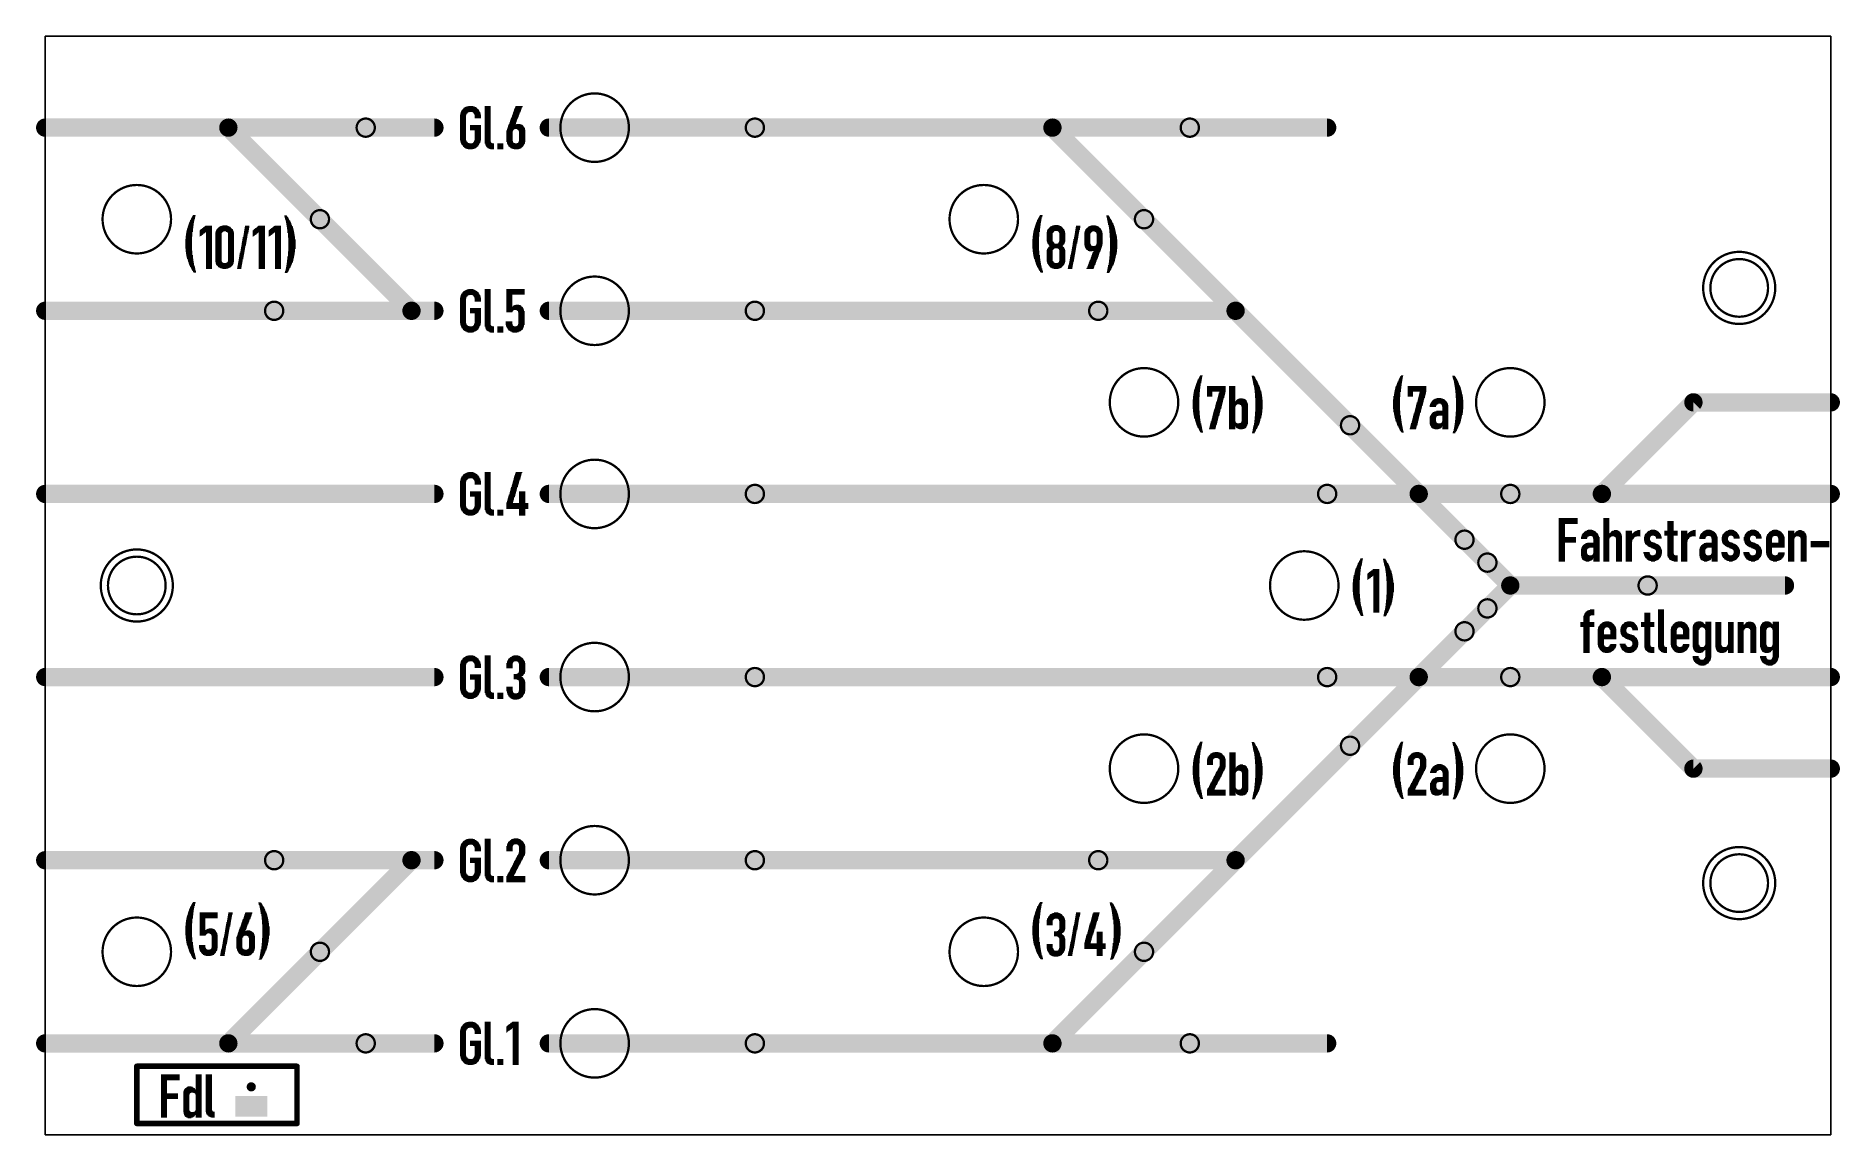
# Model space of a CAD drawing. Extents: x -1 to 100, y 0 to 61.
import ezdxf

# ---------------------------------------------------------------- set-up
doc = ezdxf.new("R2010")
doc.units = 0
for name, color, linetype in [('115', 151, 'CONTINUOUS'), ('117', 190, 'CONTINUOUS'), ('170', 151, 'CONTINUOUS'), ('20', 31, 'CONTINUOUS')]:
    doc.layers.add(name, color=color, linetype=linetype)

# ---------------------------------------------------------------- blocks, each defined once
blk = doc.blocks.new('RECT')
blk.add_solid([(-0.5, -0.5), (0.5, -0.5), (-0.5, 0.5), (0.5, 0.5)])

msp = doc.modelspace()

# ---------------------------------------------------------------- linework, layer by layer
at = {"layer": '115'}
for points, const_width in [([(0, 55.88), (10.16, 55.88)], 1.016), ([(10.16, 55.88), (21.59, 55.88)], 1.016), ([(20.32, 45.72), (10.16, 55.88)], 1.016), ([(27.94, 55.88), (55.88, 55.88)], 1.016), ([(55.88, 55.88), (71.12, 55.88)], 1.016), ([(55.88, 55.88), (66.04, 45.72)], 1.016), ([(20.32, 45.72), (0, 45.72)], 1.016), ([(21.59, 45.72), (20.32, 45.72)], 1.016), ([(66.04, 45.72), (27.94, 45.72)], 1.016), ([(66.04, 45.72), (76.2, 35.56)], 1.016), ([(86.36, 35.56), (91.44, 40.64)], 1.016), ([(91.44, 40.64), (99.06, 40.64)], 1.016), ([(21.59, 35.56), (0, 35.56)], 1.016), ([(76.2, 35.56), (27.94, 35.56)], 1.016), ([(76.2, 35.56), (86.36, 35.56)], 1.016), ([(76.2, 35.56), (81.28, 30.48)], 1.016), ([(86.36, 35.56), (99.06, 35.56)], 1.016), ([(76.2, 25.4), (81.28, 30.48)], 1.016), ([(81.28, 30.48), (96.52, 30.48)], 1.016), ([(21.59, 25.4), (0, 25.4)], 1.016), ([(76.2, 25.4), (27.94, 25.4)], 1.016), ([(66.04, 15.24), (76.2, 25.4)], 1.016), ([(76.2, 25.4), (86.36, 25.4)], 1.016), ([(86.36, 25.4), (99.06, 25.4)], 1.016), ([(86.36, 25.4), (91.44, 20.32)], 1.016), ([(91.44, 20.32), (99.06, 20.32)], 1.016), ([(20.32, 15.24), (0, 15.24)], 1.016), ([(20.32, 15.24), (10.16, 5.08)], 1.016), ([(21.59, 15.24), (20.32, 15.24)], 1.016), ([(66.04, 15.24), (27.94, 15.24)], 1.016), ([(55.88, 5.08), (66.04, 15.24)], 1.016), ([(0, 5.08), (10.16, 5.08)], 1.016), ([(10.16, 5.08), (21.59, 5.08)], 1.016), ([(27.94, 5.08), (55.88, 5.08)], 1.016), ([(55.88, 5.08), (71.12, 5.08)], 1.016), ([(5.08, 3.81), (5.08, 0.635)], 0.305), ([(13.97, 3.81), (5.08, 3.81)], 0.305), ([(13.97, 0.635), (13.97, 3.81)], 0.305), ([(5.08, 0.635), (13.97, 0.635)], 0.305)]:
    msp.add_lwpolyline(points, dxfattribs=dict(at, const_width=const_width))
for points, const_width in [([(0, 56.134, 1), (0, 55.626)], 0.508), ([(10.16, 56.134, 1), (10.16, 55.626)], 0.508), ([(10.34, 56.06, 1), (9.98, 55.7)], 0.508), ([(10.16, 55.626, 1), (10.16, 56.134)], 0.508), ([(21.59, 55.626, 1), (21.59, 56.134)], 0.508), ([(27.94, 56.134, 1), (27.94, 55.626)], 0.508), ([(55.88, 56.134, 1), (55.88, 55.626)], 0.508), ([(56.06, 56.06, 1), (55.7, 55.7)], 0.508), ([(55.88, 55.626, 1), (55.88, 56.134)], 0.508), ([(71.12, 55.626, 1), (71.12, 56.134)], 0.508), ([(0, 45.974, 1), (0, 45.466)], 0.508), ([(20.32, 45.974, 1), (20.32, 45.466)], 0.508), ([(20.14, 45.54, 1), (20.5, 45.9)], 0.508), ([(20.32, 45.466, 1), (20.32, 45.974)], 0.508), ([(21.59, 45.466, 1), (21.59, 45.974)], 0.508), ([(27.94, 45.974, 1), (27.94, 45.466)], 0.508), ([(66.22, 45.9, 1), (65.86, 45.54)], 0.508), ([(65.86, 45.54, 1), (66.22, 45.9)], 0.508), ([(66.04, 45.466, 1), (66.04, 45.974)], 0.508), ([(91.44, 40.894, 1), (91.44, 40.386)], 0.508), ([(91.62, 40.46, 1), (91.26, 40.82)], 0.508), ([(99.06, 40.386, 1), (99.06, 40.894)], 0.508), ([(0, 35.814, 1), (0, 35.306)], 0.508), ([(21.59, 35.306, 1), (21.59, 35.814)], 0.508), ([(27.94, 35.814, 1), (27.94, 35.306)], 0.508), ([(76.2, 35.814, 1), (76.2, 35.306)], 0.508), ([(76.38, 35.74, 1), (76.02, 35.38)], 0.508), ([(76.2, 35.306, 1), (76.2, 35.814)], 0.508), ([(86.36, 35.814, 1), (86.36, 35.306)], 0.508), ([(86.36, 35.306, 1), (86.36, 35.814)], 0.508), ([(99.06, 35.306, 1), (99.06, 35.814)], 0.508), ([(76.02, 35.38, 1), (76.38, 35.74)], 0.508), ([(86.18, 35.74, 1), (86.54, 35.38)], 0.508), ([(81.28, 30.734, 1), (81.28, 30.226)], 0.508), ([(81.46, 30.3, 1), (81.1, 30.66)], 0.508), ([(81.1, 30.3, 1), (81.46, 30.66)], 0.508), ([(96.52, 30.226, 1), (96.52, 30.734)], 0.508), ([(0, 25.654, 1), (0, 25.146)], 0.508), ([(21.59, 25.146, 1), (21.59, 25.654)], 0.508), ([(27.94, 25.654, 1), (27.94, 25.146)], 0.508), ([(76.2, 25.654, 1), (76.2, 25.146)], 0.508), ([(76.02, 25.58, 1), (76.38, 25.22)], 0.508), ([(76.38, 25.22, 1), (76.02, 25.58)], 0.508), ([(76.2, 25.146, 1), (76.2, 25.654)], 0.508), ([(86.36, 25.654, 1), (86.36, 25.146)], 0.508), ([(86.54, 25.58, 1), (86.18, 25.22)], 0.508), ([(86.36, 25.146, 1), (86.36, 25.654)], 0.508), ([(99.06, 25.146, 1), (99.06, 25.654)], 0.508), ([(91.44, 20.574, 1), (91.44, 20.066)], 0.508), ([(91.26, 20.14, 1), (91.62, 20.5)], 0.508), ([(99.06, 20.066, 1), (99.06, 20.574)], 0.508), ([(0, 15.494, 1), (0, 14.986)], 0.508), ([(20.32, 15.494, 1), (20.32, 14.986)], 0.508), ([(20.5, 15.06, 1), (20.14, 15.42)], 0.508), ([(20.32, 14.986, 1), (20.32, 15.494)], 0.508), ([(21.59, 14.986, 1), (21.59, 15.494)], 0.508), ([(27.94, 15.494, 1), (27.94, 14.986)], 0.508), ([(65.86, 15.42, 1), (66.22, 15.06)], 0.508), ([(66.22, 15.06, 1), (65.86, 15.42)], 0.508), ([(66.04, 14.986, 1), (66.04, 15.494)], 0.508), ([(0, 5.334, 1), (0, 4.826)], 0.508), ([(10.16, 5.334, 1), (10.16, 4.826)], 0.508), ([(9.98, 5.26, 1), (10.34, 4.9)], 0.508), ([(10.16, 4.826, 1), (10.16, 5.334)], 0.508), ([(21.59, 4.826, 1), (21.59, 5.334)], 0.508), ([(27.94, 5.334, 1), (27.94, 4.826)], 0.508), ([(55.88, 5.334, 1), (55.88, 4.826)], 0.508), ([(55.7, 5.26, 1), (56.06, 4.9)], 0.508), ([(55.88, 4.826, 1), (55.88, 5.334)], 0.508), ([(71.12, 4.826, 1), (71.12, 5.334)], 0.508), ([(5.156, 3.81, 1), (5.004, 3.81)], 0.152), ([(5.08, 3.886, 1), (5.08, 3.734)], 0.152), ([(14.046, 3.81, 1), (13.894, 3.81)], 0.152), ([(13.97, 3.734, 1), (13.97, 3.886)], 0.152), ([(11.43, 2.54, 1), (11.43, 2.794, 1), (11.43, 2.54)], 0.254), ([(5.08, 0.711, 1), (5.08, 0.559)], 0.152), ([(5.004, 0.635, 1), (5.156, 0.635)], 0.152), ([(13.894, 0.635, 1), (14.046, 0.635)], 0.152), ([(13.97, 0.559, 1), (13.97, 0.711)], 0.152)]:
    msp.add_lwpolyline(points, format="xyb", dxfattribs=dict(at, const_width=const_width))
at = {"layer": '117', "const_width": 0.127}
for points in [[(30.48, 53.98, 1), (30.48, 57.78, 1), (30.48, 53.98)], [(17.78, 55.375, 1), (17.78, 56.385, 1), (17.78, 55.375)], [(39.37, 55.375, 1), (39.37, 56.385, 1), (39.37, 55.375)], [(63.5, 55.375, 1), (63.5, 56.385, 1), (63.5, 55.375)], [(5.08, 48.9, 1), (5.08, 52.7, 1), (5.08, 48.9)], [(52.07, 48.9, 1), (52.07, 52.7, 1), (52.07, 48.9)], [(15.24, 50.295, 1), (15.24, 51.305, 1), (15.24, 50.295)], [(60.96, 50.295, 1), (60.96, 51.305, 1), (60.96, 50.295)], [(93.98, 44.99, 1), (93.98, 48.99, 1), (93.98, 44.99)], [(93.98, 45.39, 1), (93.98, 48.59, 1), (93.98, 45.39)], [(30.48, 43.82, 1), (30.48, 47.62, 1), (30.48, 43.82)], [(12.7, 45.215, 1), (12.7, 46.225, 1), (12.7, 45.215)], [(39.37, 45.215, 1), (39.37, 46.225, 1), (39.37, 45.215)], [(58.42, 45.215, 1), (58.42, 46.225, 1), (58.42, 45.215)], [(60.96, 38.74, 1), (60.96, 42.54, 1), (60.96, 38.74)], [(81.28, 38.74, 1), (81.28, 42.54, 1), (81.28, 38.74)], [(72.39, 38.865, 1), (72.39, 39.875, 1), (72.39, 38.865)], [(30.48, 33.66, 1), (30.48, 37.46, 1), (30.48, 33.66)], [(39.37, 35.055, 1), (39.37, 36.065, 1), (39.37, 35.055)], [(71.12, 35.055, 1), (71.12, 36.065, 1), (71.12, 35.055)], [(81.28, 35.055, 1), (81.28, 36.065, 1), (81.28, 35.055)], [(78.74, 32.515, 1), (78.74, 33.525, 1), (78.74, 32.515)], [(5.08, 28.48, 1), (5.08, 32.48, 1), (5.08, 28.48)], [(5.08, 28.88, 1), (5.08, 32.08, 1), (5.08, 28.88)], [(69.85, 28.58, 1), (69.85, 32.38, 1), (69.85, 28.58)], [(80.01, 31.245, 1), (80.01, 32.255, 1), (80.01, 31.245)], [(88.9, 29.975, 1), (88.9, 30.985, 1), (88.9, 29.975)], [(80.01, 28.705, 1), (80.01, 29.715, 1), (80.01, 28.705)], [(78.74, 27.435, 1), (78.74, 28.445, 1), (78.74, 27.435)], [(30.48, 23.5, 1), (30.48, 27.3, 1), (30.48, 23.5)], [(39.37, 24.895, 1), (39.37, 25.905, 1), (39.37, 24.895)], [(71.12, 24.895, 1), (71.12, 25.905, 1), (71.12, 24.895)], [(81.28, 24.895, 1), (81.28, 25.905, 1), (81.28, 24.895)], [(60.96, 18.42, 1), (60.96, 22.22, 1), (60.96, 18.42)], [(72.39, 21.085, 1), (72.39, 22.095, 1), (72.39, 21.085)], [(81.28, 18.42, 1), (81.28, 22.22, 1), (81.28, 18.42)], [(30.48, 13.34, 1), (30.48, 17.14, 1), (30.48, 13.34)], [(93.98, 11.97, 1), (93.98, 15.97, 1), (93.98, 11.97)], [(12.7, 14.735, 1), (12.7, 15.745, 1), (12.7, 14.735)], [(39.37, 14.735, 1), (39.37, 15.745, 1), (39.37, 14.735)], [(58.42, 14.735, 1), (58.42, 15.745, 1), (58.42, 14.735)], [(93.98, 12.37, 1), (93.98, 15.57, 1), (93.98, 12.37)], [(5.08, 8.26, 1), (5.08, 12.06, 1), (5.08, 8.26)], [(52.07, 8.26, 1), (52.07, 12.06, 1), (52.07, 8.26)], [(15.24, 9.655, 1), (15.24, 10.665, 1), (15.24, 9.655)], [(60.96, 9.655, 1), (60.96, 10.665, 1), (60.96, 9.655)], [(30.48, 3.18, 1), (30.48, 6.98, 1), (30.48, 3.18)], [(17.78, 4.575, 1), (17.78, 5.585, 1), (17.78, 4.575)], [(39.37, 4.575, 1), (39.37, 5.585, 1), (39.37, 4.575)], [(63.5, 4.575, 1), (63.5, 5.585, 1), (63.5, 4.575)]]:
    msp.add_lwpolyline(points, format="xyb", dxfattribs=at)
at = {"layer": '20'}
for p, q in [((99.06, 60.96), (0, 60.96)), ((0, 60.96), (0, 0)), ((99.06, 0), (99.06, 60.96)), ((0, 0), (99.06, 0))]:
    msp.add_line(p, q, dxfattribs=at)
for centre in [(93.98, 46.99), (5.08, 30.48), (93.98, 13.97)]:
    msp.add_circle(centre, 1.6, dxfattribs=at)

# ---------------------------------------------------------------- block references
at = {"layer": '115', "xscale": 1.778, "yscale": 1.143}
msp.add_blockref('RECT', (11.43, 1.587), dxfattribs=at)
at = {"layer": '170'}
for p, xscale, yscale in [((23.6, 57.055), 0.42, 0.03), ((23.6, 57.08), 0.26, 0.02), ((24.55, 57.08), 0.34, 0.02), ((24.55, 57.055), 0.34, 0.03), ((26.28, 57.055), 0.4, 0.03), ((26.29, 57.08), 0.38, 0.02), ((23.19, 56.59), 0.36, 0.02), ((23.19, 56.57), 0.36, 0.02), ((23.18, 56.55), 0.34, 0.02), ((23.18, 56.53), 0.34, 0.02), ((23.18, 56.505), 0.34, 0.03), ((23.18, 56.48), 0.34, 0.02), ((23.18, 56.46), 0.34, 0.02), ((23.18, 56.44), 0.34, 0.02), ((23.18, 56.42), 0.34, 0.02), ((23.18, 56.4), 0.34, 0.02), ((23.18, 56.38), 0.34, 0.02), ((23.18, 56.36), 0.34, 0.02), ((23.18, 56.335), 0.34, 0.03), ((23.18, 56.31), 0.34, 0.02), ((23.18, 56.29), 0.34, 0.02), ((23.18, 56.27), 0.34, 0.02), ((23.18, 56.25), 0.34, 0.02), ((23.18, 56.23), 0.34, 0.02), ((23.18, 56.21), 0.34, 0.02), ((23.18, 56.19), 0.34, 0.02), ((23.18, 56.17), 0.34, 0.02), ((23.18, 56.145), 0.34, 0.03), ((23.18, 56.12), 0.34, 0.02), ((23.18, 56.1), 0.34, 0.02), ((23.18, 56.08), 0.34, 0.02), ((23.18, 56.06), 0.34, 0.02), ((23.18, 56.04), 0.34, 0.02), ((23.22, 56.67), 0.38, 0.02), ((23.21, 56.65), 0.36, 0.02), ((23.21, 56.63), 0.36, 0.02), ((23.2, 56.61), 0.34, 0.02), ((23.285, 56.74), 0.47, 0.02), ((23.25, 56.72), 0.4, 0.02), ((23.24, 56.695), 0.38, 0.03), ((23.59, 56.78), 1.04, 0.02), ((23.59, 56.76), 1.04, 0.02), ((23.59, 56.84), 0.96, 0.02), ((23.595, 56.885), 0.91, 0.03), ((23.595, 56.86), 0.91, 0.02), ((23.59, 56.91), 0.86, 0.02), ((23.59, 56.93), 0.82, 0.02), ((23.59, 56.95), 0.78, 0.02), ((23.59, 56.97), 0.74, 0.02), ((23.59, 56.99), 0.66, 0.02), ((23.59, 57.01), 0.62, 0.02), ((23.59, 57.03), 0.52, 0.02), ((23.91, 56.74), 0.44, 0.02), ((23.93, 56.72), 0.4, 0.02), ((23.94, 56.695), 0.38, 0.03), ((23.96, 56.67), 0.38, 0.02), ((23.97, 56.65), 0.36, 0.02), ((23.98, 56.63), 0.34, 0.02), ((23.98, 56.61), 0.34, 0.02), ((23.99, 56.59), 0.36, 0.02), ((24, 56.57), 0.34, 0.02), ((24, 56.55), 0.34, 0.02), ((24, 56.53), 0.34, 0.02), ((24, 56.505), 0.34, 0.03), ((24, 56.48), 0.34, 0.02), ((24, 56.46), 0.34, 0.02), ((24, 56.44), 0.34, 0.02), ((24, 56.42), 0.34, 0.02), ((24, 56.4), 0.34, 0.02), ((24.55, 57.03), 0.34, 0.02), ((24.55, 57.01), 0.34, 0.02), ((24.55, 56.99), 0.34, 0.02), ((24.55, 56.97), 0.34, 0.02), ((24.55, 56.95), 0.34, 0.02), ((24.55, 56.93), 0.34, 0.02), ((24.55, 56.91), 0.34, 0.02), ((24.55, 56.885), 0.34, 0.03), ((24.55, 56.86), 0.34, 0.02), ((24.55, 56.84), 0.34, 0.02), ((24.55, 56.82), 0.34, 0.02), ((24.55, 56.8), 0.34, 0.02), ((24.55, 56.78), 0.34, 0.02), ((24.55, 56.76), 0.34, 0.02), ((24.55, 56.74), 0.34, 0.02), ((24.55, 56.72), 0.34, 0.02), ((24.55, 56.695), 0.34, 0.03), ((24.55, 56.67), 0.34, 0.02), ((24.55, 56.65), 0.34, 0.02), ((24.55, 56.63), 0.34, 0.02), ((24.55, 56.61), 0.34, 0.02), ((24.55, 56.59), 0.34, 0.02), ((24.55, 56.57), 0.34, 0.02), ((24.55, 56.55), 0.34, 0.02), ((24.55, 56.53), 0.34, 0.02), ((24.55, 56.505), 0.34, 0.03), ((24.55, 56.48), 0.34, 0.02), ((24.55, 56.46), 0.34, 0.02), ((24.55, 56.44), 0.34, 0.02), ((24.55, 56.42), 0.34, 0.02), ((24.55, 56.4), 0.34, 0.02), ((24.55, 56.38), 0.34, 0.02), ((24.55, 56.36), 0.34, 0.02), ((24.55, 56.335), 0.34, 0.03), ((24.55, 56.31), 0.34, 0.02), ((24.55, 56.29), 0.34, 0.02), ((24.55, 56.27), 0.34, 0.02), ((24.55, 56.25), 0.34, 0.02), ((24.55, 56.23), 0.34, 0.02), ((24.55, 56.21), 0.34, 0.02), ((24.55, 56.19), 0.34, 0.02), ((24.55, 56.17), 0.34, 0.02), ((24.55, 56.145), 0.34, 0.03), ((24.55, 56.12), 0.34, 0.02), ((24.55, 56.1), 0.34, 0.02), ((24.55, 56.08), 0.34, 0.02), ((24.55, 56.06), 0.34, 0.02), ((24.55, 56.04), 0.34, 0.02), ((25.91, 56.08), 0.38, 0.02), ((26.07, 56.06), 0.7, 0.02), ((26.09, 56.04), 0.74, 0.02), ((25.93, 56.145), 0.38, 0.03), ((25.93, 56.12), 0.38, 0.02), ((25.93, 56.1), 0.38, 0.02), ((25.95, 56.19), 0.38, 0.02), ((25.95, 56.17), 0.38, 0.02), ((25.97, 56.25), 0.38, 0.02), ((25.97, 56.23), 0.38, 0.02), ((25.97, 56.21), 0.38, 0.02), ((25.99, 56.31), 0.38, 0.02), ((25.99, 56.29), 0.38, 0.02), ((25.99, 56.27), 0.38, 0.02), ((26.01, 56.36), 0.38, 0.02), ((26.01, 56.335), 0.38, 0.03), ((26.035, 56.42), 0.39, 0.02), ((26.035, 56.4), 0.39, 0.02), ((26.035, 56.38), 0.39, 0.02), ((26.07, 56.48), 0.4, 0.02), ((26.06, 56.46), 0.38, 0.02), ((26.06, 56.44), 0.38, 0.02), ((26.09, 56.55), 0.4, 0.02), ((26.08, 56.53), 0.38, 0.02), ((26.08, 56.505), 0.38, 0.03), ((26.11, 56.59), 0.4, 0.02), ((26.1, 56.57), 0.38, 0.02), ((26.13, 56.65), 0.4, 0.02), ((26.12, 56.63), 0.38, 0.02), ((26.12, 56.61), 0.38, 0.02), ((26.15, 56.72), 0.4, 0.02), ((26.14, 56.695), 0.38, 0.03), ((26.14, 56.67), 0.38, 0.02), ((26.17, 56.76), 0.4, 0.02), ((26.16, 56.74), 0.38, 0.02), ((26.19, 56.82), 0.4, 0.02), ((26.18, 56.8), 0.38, 0.02), ((26.18, 56.78), 0.38, 0.02), ((26.215, 56.885), 0.41, 0.03), ((26.215, 56.86), 0.41, 0.02), ((26.2, 56.84), 0.38, 0.02), ((26.235, 56.95), 0.41, 0.02), ((26.235, 56.93), 0.41, 0.02), ((26.225, 56.91), 0.39, 0.02), ((26.26, 56.99), 0.4, 0.02), ((26.25, 56.97), 0.38, 0.02), ((26.28, 57.03), 0.4, 0.02), ((26.27, 57.01), 0.38, 0.02), ((26.245, 56.08), 0.21, 0.02), ((23.18, 56.02), 0.34, 0.02), ((23.18, 56), 0.34, 0.02), ((23.18, 55.975), 0.34, 0.03), ((23.18, 55.95), 0.34, 0.02), ((23.18, 55.93), 0.34, 0.02), ((23.18, 55.91), 0.34, 0.02), ((23.18, 55.89), 0.34, 0.02), ((23.18, 55.87), 0.34, 0.02), ((23.18, 55.85), 0.34, 0.02), ((23.18, 55.83), 0.34, 0.02), ((23.18, 55.81), 0.34, 0.02), ((23.18, 55.785), 0.34, 0.03), ((23.18, 55.76), 0.34, 0.02), ((23.18, 55.74), 0.34, 0.02), ((23.18, 55.72), 0.34, 0.02), ((23.18, 55.7), 0.34, 0.02), ((23.18, 55.68), 0.34, 0.02), ((23.18, 55.66), 0.34, 0.02), ((23.18, 55.64), 0.34, 0.02), ((23.18, 55.615), 0.34, 0.03), ((23.18, 55.59), 0.34, 0.02), ((23.18, 55.57), 0.34, 0.02), ((23.18, 55.55), 0.34, 0.02), ((23.18, 55.53), 0.34, 0.02), ((23.18, 55.51), 0.34, 0.02), ((23.18, 55.49), 0.34, 0.02), ((23.18, 55.47), 0.34, 0.02), ((23.18, 55.45), 0.34, 0.02), ((23.18, 55.425), 0.34, 0.03), ((23.18, 55.4), 0.34, 0.02), ((23.18, 55.38), 0.34, 0.02), ((23.18, 55.36), 0.34, 0.02), ((23.18, 55.34), 0.34, 0.02), ((23.18, 55.32), 0.34, 0.02), ((23.18, 55.3), 0.34, 0.02), ((23.18, 55.28), 0.34, 0.02), ((23.18, 55.255), 0.34, 0.03), ((23.18, 55.23), 0.34, 0.02), ((23.18, 55.21), 0.34, 0.02), ((23.19, 55.19), 0.36, 0.02), ((23.2, 55.17), 0.34, 0.02), ((23.2, 55.15), 0.34, 0.02), ((23.21, 55.13), 0.36, 0.02), ((23.21, 55.11), 0.36, 0.02), ((23.23, 55.09), 0.36, 0.02), ((23.24, 55.065), 0.38, 0.03), ((23.25, 55.04), 0.4, 0.02), ((23.865, 56.02), 0.61, 0.02), ((23.865, 56), 0.61, 0.02), ((23.865, 55.975), 0.61, 0.03), ((23.865, 55.95), 0.61, 0.02), ((23.865, 55.93), 0.61, 0.02), ((23.865, 55.91), 0.61, 0.02), ((23.865, 55.89), 0.61, 0.02), ((23.865, 55.87), 0.61, 0.02), ((23.865, 55.85), 0.61, 0.02), ((23.865, 55.83), 0.61, 0.02), ((23.865, 55.81), 0.61, 0.02), ((23.865, 55.785), 0.61, 0.03), ((23.865, 55.76), 0.61, 0.02), ((23.865, 55.74), 0.61, 0.02), ((23.93, 55.04), 0.4, 0.02), ((23.94, 55.065), 0.38, 0.03), ((23.95, 55.09), 0.36, 0.02), ((23.97, 55.13), 0.36, 0.02), ((23.97, 55.11), 0.36, 0.02), ((23.99, 55.19), 0.36, 0.02), ((23.98, 55.17), 0.34, 0.02), ((23.98, 55.15), 0.34, 0.02), ((24, 55.72), 0.34, 0.02), ((24, 55.7), 0.34, 0.02), ((24, 55.68), 0.34, 0.02), ((24, 55.66), 0.34, 0.02), ((24, 55.64), 0.34, 0.02), ((24, 55.615), 0.34, 0.03), ((24, 55.59), 0.34, 0.02), ((24, 55.57), 0.34, 0.02), ((24, 55.55), 0.34, 0.02), ((24, 55.53), 0.34, 0.02), ((24, 55.51), 0.34, 0.02), ((24, 55.49), 0.34, 0.02), ((24, 55.47), 0.34, 0.02), ((24, 55.45), 0.34, 0.02), ((24, 55.425), 0.34, 0.03), ((24, 55.4), 0.34, 0.02), ((24, 55.38), 0.34, 0.02), ((24, 55.36), 0.34, 0.02), ((24, 55.34), 0.34, 0.02), ((24, 55.32), 0.34, 0.02), ((24, 55.3), 0.34, 0.02), ((24, 55.28), 0.34, 0.02), ((24, 55.255), 0.34, 0.03), ((24, 55.23), 0.34, 0.02), ((24, 55.21), 0.34, 0.02), ((24.55, 56.02), 0.34, 0.02), ((24.55, 56), 0.34, 0.02), ((24.55, 55.975), 0.34, 0.03), ((24.55, 55.95), 0.34, 0.02), ((24.55, 55.93), 0.34, 0.02), ((24.55, 55.91), 0.34, 0.02), ((24.55, 55.89), 0.34, 0.02), ((24.55, 55.87), 0.34, 0.02), ((24.55, 55.85), 0.34, 0.02), ((24.55, 55.83), 0.34, 0.02), ((24.55, 55.81), 0.34, 0.02), ((24.55, 55.785), 0.34, 0.03), ((24.55, 55.76), 0.34, 0.02), ((24.55, 55.74), 0.34, 0.02), ((24.55, 55.72), 0.34, 0.02), ((24.55, 55.7), 0.34, 0.02), ((24.55, 55.68), 0.34, 0.02), ((24.55, 55.66), 0.34, 0.02), ((24.55, 55.64), 0.34, 0.02), ((24.55, 55.615), 0.34, 0.03), ((24.55, 55.59), 0.34, 0.02), ((24.55, 55.57), 0.34, 0.02), ((24.55, 55.55), 0.34, 0.02), ((24.55, 55.53), 0.34, 0.02), ((24.55, 55.51), 0.34, 0.02), ((24.55, 55.49), 0.34, 0.02), ((24.55, 55.47), 0.34, 0.02), ((24.55, 55.45), 0.34, 0.02), ((24.55, 55.425), 0.34, 0.03), ((24.55, 55.4), 0.34, 0.02), ((24.55, 55.38), 0.34, 0.02), ((24.55, 55.36), 0.34, 0.02), ((24.55, 55.34), 0.34, 0.02), ((24.55, 55.32), 0.34, 0.02), ((24.55, 55.3), 0.34, 0.02), ((24.55, 55.28), 0.34, 0.02), ((24.55, 55.255), 0.34, 0.03), ((24.55, 55.23), 0.34, 0.02), ((24.55, 55.21), 0.34, 0.02), ((24.55, 55.19), 0.34, 0.02), ((24.55, 55.17), 0.34, 0.02), ((24.55, 55.15), 0.34, 0.02), ((24.55, 55.13), 0.34, 0.02), ((24.55, 55.11), 0.34, 0.02), ((24.56, 55.09), 0.36, 0.02), ((24.56, 55.065), 0.36, 0.03), ((24.575, 55.04), 0.39, 0.02), ((25.78, 55.72), 0.38, 0.02), ((25.77, 55.7), 0.36, 0.02), ((25.77, 55.68), 0.36, 0.02), ((25.76, 55.66), 0.34, 0.02), ((25.76, 55.64), 0.34, 0.02), ((25.76, 55.615), 0.34, 0.03), ((25.76, 55.59), 0.34, 0.02), ((25.76, 55.57), 0.34, 0.02), ((25.76, 55.55), 0.34, 0.02), ((25.76, 55.53), 0.34, 0.02), ((25.76, 55.51), 0.34, 0.02), ((25.76, 55.49), 0.34, 0.02), ((25.76, 55.47), 0.34, 0.02), ((25.76, 55.45), 0.34, 0.02), ((25.76, 55.425), 0.34, 0.03), ((25.76, 55.4), 0.34, 0.02), ((25.76, 55.38), 0.34, 0.02), ((25.76, 55.36), 0.34, 0.02), ((25.76, 55.34), 0.34, 0.02), ((25.76, 55.32), 0.34, 0.02), ((25.76, 55.3), 0.34, 0.02), ((25.76, 55.28), 0.34, 0.02), ((25.76, 55.255), 0.34, 0.03), ((25.76, 55.23), 0.34, 0.02), ((25.76, 55.21), 0.34, 0.02), ((25.76, 55.19), 0.34, 0.02), ((25.76, 55.17), 0.34, 0.02), ((25.76, 55.15), 0.34, 0.02), ((25.77, 55.13), 0.36, 0.02), ((25.77, 55.11), 0.36, 0.02), ((25.77, 55.09), 0.36, 0.02), ((25.82, 55.785), 0.42, 0.03), ((25.8, 55.76), 0.38, 0.02), ((25.79, 55.74), 0.36, 0.02), ((25.79, 55.065), 0.36, 0.03), ((25.8, 55.04), 0.38, 0.02), ((26.12, 55.85), 0.98, 0.02), ((26.12, 55.83), 0.98, 0.02), ((26.12, 55.81), 0.98, 0.02), ((26.105, 55.91), 0.91, 0.02), ((26.12, 55.89), 0.94, 0.02), ((26.12, 55.87), 0.94, 0.02), ((26.1, 55.975), 0.84, 0.03), ((26.11, 55.95), 0.86, 0.02), ((26.12, 55.93), 0.88, 0.02), ((26.09, 56.02), 0.78, 0.02), ((26.1, 56), 0.8, 0.02), ((26.395, 55.785), 0.43, 0.03), ((26.43, 55.76), 0.4, 0.02), ((26.42, 55.04), 0.38, 0.02), ((26.44, 55.74), 0.38, 0.02), ((26.44, 55.72), 0.38, 0.02), ((26.43, 55.065), 0.36, 0.03), ((26.45, 55.7), 0.36, 0.02), ((26.45, 55.68), 0.36, 0.02), ((26.45, 55.13), 0.36, 0.02), ((26.45, 55.11), 0.36, 0.02), ((26.45, 55.09), 0.36, 0.02), ((26.46, 55.66), 0.34, 0.02), ((26.46, 55.64), 0.34, 0.02), ((26.46, 55.615), 0.34, 0.03), ((26.46, 55.59), 0.34, 0.02), ((26.46, 55.57), 0.34, 0.02), ((26.46, 55.55), 0.34, 0.02), ((26.46, 55.53), 0.34, 0.02), ((26.46, 55.51), 0.34, 0.02), ((26.46, 55.49), 0.34, 0.02), ((26.46, 55.47), 0.34, 0.02), ((26.46, 55.45), 0.34, 0.02), ((26.46, 55.425), 0.34, 0.03), ((26.46, 55.4), 0.34, 0.02), ((26.46, 55.38), 0.34, 0.02), ((26.46, 55.36), 0.34, 0.02), ((26.46, 55.34), 0.34, 0.02), ((26.46, 55.32), 0.34, 0.02), ((26.46, 55.3), 0.34, 0.02), ((26.46, 55.28), 0.34, 0.02), ((26.46, 55.255), 0.34, 0.03), ((26.46, 55.23), 0.34, 0.02), ((26.46, 55.21), 0.34, 0.02), ((26.46, 55.19), 0.34, 0.02), ((26.46, 55.17), 0.34, 0.02), ((26.46, 55.15), 0.34, 0.02), ((23.295, 55.02), 0.45, 0.02), ((23.59, 55), 1.04, 0.02), ((23.59, 54.94), 0.96, 0.02), ((23.59, 54.92), 0.96, 0.02), ((23.595, 54.9), 0.91, 0.02), ((23.59, 54.875), 0.86, 0.03), ((23.6, 54.85), 0.84, 0.02), ((23.59, 54.83), 0.82, 0.02), ((23.59, 54.81), 0.78, 0.02), ((23.6, 54.79), 0.72, 0.02), ((23.59, 54.77), 0.66, 0.02), ((23.59, 54.75), 0.62, 0.02), ((23.59, 54.73), 0.52, 0.02), ((23.59, 54.705), 0.4, 0.03), ((23.58, 54.68), 0.26, 0.02), ((23.9, 55.02), 0.42, 0.02), ((24.595, 55.02), 0.43, 0.02), ((24.635, 55), 0.51, 0.02), ((24.65, 54.98), 0.48, 0.02), ((24.65, 54.96), 0.48, 0.02), ((24.65, 54.94), 0.48, 0.02), ((24.65, 54.92), 0.48, 0.02), ((24.66, 54.9), 0.46, 0.02), ((24.66, 54.875), 0.46, 0.03), ((24.67, 54.85), 0.44, 0.02), ((24.68, 54.83), 0.42, 0.02), ((24.68, 54.81), 0.42, 0.02), ((24.69, 54.79), 0.4, 0.02), ((24.71, 54.77), 0.36, 0.02), ((24.72, 54.75), 0.34, 0.02), ((24.745, 54.73), 0.29, 0.02), ((24.765, 54.705), 0.25, 0.03), ((24.795, 54.68), 0.19, 0.02), ((25.25, 55), 0.34, 0.02), ((25.25, 54.98), 0.34, 0.02), ((25.25, 54.96), 0.34, 0.02), ((25.25, 54.94), 0.34, 0.02), ((25.25, 54.92), 0.34, 0.02), ((25.25, 54.9), 0.34, 0.02), ((25.25, 54.875), 0.34, 0.03), ((25.25, 54.85), 0.34, 0.02), ((25.25, 54.83), 0.34, 0.02), ((25.25, 54.81), 0.34, 0.02), ((25.25, 54.79), 0.34, 0.02), ((25.25, 54.77), 0.34, 0.02), ((25.25, 54.75), 0.34, 0.02), ((25.25, 54.73), 0.34, 0.02), ((25.25, 54.705), 0.34, 0.03), ((25.25, 54.68), 0.34, 0.02), ((25.835, 55.02), 0.45, 0.02), ((26.11, 54.98), 0.96, 0.02), ((26.11, 54.96), 0.96, 0.02), ((26.105, 54.94), 0.91, 0.02), ((26.105, 54.92), 0.91, 0.02), ((26.11, 54.9), 0.86, 0.02), ((26.12, 54.875), 0.84, 0.03), ((26.11, 54.85), 0.82, 0.02), ((26.11, 54.83), 0.78, 0.02), ((26.11, 54.81), 0.74, 0.02), ((26.11, 54.79), 0.7, 0.02), ((26.12, 54.77), 0.64, 0.02), ((26.12, 54.75), 0.6, 0.02), ((26.12, 54.73), 0.5, 0.02), ((26.13, 54.705), 0.4, 0.03), ((26.14, 54.68), 0.26, 0.02), ((26.395, 55.02), 0.43, 0.02), ((8.01, 50.11), 0.36, 0.02), ((8, 50.09), 0.34, 0.02), ((8, 50.07), 0.34, 0.02), ((8, 50.05), 0.34, 0.02), ((8, 50.03), 0.34, 0.02), ((8.02, 50.2), 0.34, 0.02), ((8.02, 50.18), 0.34, 0.02), ((8.02, 50.155), 0.34, 0.03), ((8.02, 50.13), 0.34, 0.02), ((8.03, 50.28), 0.32, 0.02), ((8.03, 50.26), 0.32, 0.02), ((8.03, 50.24), 0.32, 0.02), ((8.03, 50.22), 0.32, 0.02), ((8.055, 50.37), 0.31, 0.02), ((8.055, 50.345), 0.31, 0.03), ((8.055, 50.32), 0.31, 0.02), ((8.055, 50.3), 0.31, 0.02), ((8.065, 50.43), 0.29, 0.02), ((8.065, 50.41), 0.29, 0.02), ((8.065, 50.39), 0.29, 0.02), ((8.085, 50.49), 0.29, 0.02), ((8.085, 50.47), 0.29, 0.02), ((8.085, 50.45), 0.29, 0.02), ((8.095, 50.535), 0.27, 0.03), ((8.095, 50.51), 0.27, 0.02), ((8.12, 50.6), 0.28, 0.02), ((8.105, 50.58), 0.25, 0.02), ((8.105, 50.56), 0.25, 0.02), ((8.13, 50.64), 0.26, 0.02), ((8.13, 50.62), 0.26, 0.02), ((8.14, 50.68), 0.24, 0.02), ((8.14, 50.66), 0.24, 0.02), ((8.16, 50.75), 0.24, 0.02), ((8.16, 50.73), 0.24, 0.02), ((8.16, 50.705), 0.24, 0.03), ((8.17, 50.79), 0.22, 0.02), ((8.17, 50.77), 0.22, 0.02), ((8.195, 50.83), 0.21, 0.02), ((8.195, 50.81), 0.21, 0.02), ((8.205, 50.87), 0.19, 0.02), ((8.205, 50.85), 0.19, 0.02), ((8.215, 50.895), 0.17, 0.03), ((8.235, 50.94), 0.17, 0.02), ((8.235, 50.92), 0.17, 0.02), ((8.245, 50.98), 0.15, 0.02), ((8.245, 50.96), 0.15, 0.02), ((8.265, 51.02), 0.15, 0.02), ((8.265, 51), 0.15, 0.02), ((8.91, 50.18), 0.68, 0.02), ((8.91, 50.155), 0.68, 0.03), ((8.91, 50.13), 0.68, 0.02), ((8.91, 50.11), 0.68, 0.02), ((8.91, 50.09), 0.68, 0.02), ((8.73, 50.07), 0.32, 0.02), ((8.72, 50.05), 0.3, 0.02), ((8.71, 50.03), 0.28, 0.02), ((8.92, 50.2), 0.66, 0.02), ((8.93, 50.22), 0.64, 0.02), ((8.945, 50.24), 0.61, 0.02), ((8.965, 50.26), 0.57, 0.02), ((8.975, 50.28), 0.55, 0.02), ((8.985, 50.3), 0.53, 0.02), ((9.005, 50.32), 0.49, 0.02), ((9.015, 50.345), 0.47, 0.03), ((9.03, 50.37), 0.44, 0.02), ((9.05, 50.39), 0.4, 0.02), ((9.06, 50.41), 0.38, 0.02), ((9.07, 50.43), 0.36, 0.02), ((9.08, 50.07), 0.34, 0.02), ((9.08, 50.05), 0.34, 0.02), ((9.08, 50.03), 0.34, 0.02), ((9.63, 50.07), 0.38, 0.02), ((9.62, 50.05), 0.36, 0.02), ((9.61, 50.03), 0.34, 0.02), ((9.67, 50.11), 0.42, 0.02), ((9.65, 50.09), 0.38, 0.02), ((9.96, 50.18), 0.96, 0.02), ((9.96, 50.155), 0.96, 0.03), ((9.955, 50.22), 0.91, 0.02), ((9.955, 50.2), 0.91, 0.02), ((9.96, 50.24), 0.86, 0.02), ((9.95, 50.28), 0.8, 0.02), ((9.96, 50.26), 0.82, 0.02), ((9.95, 50.3), 0.76, 0.02), ((9.95, 50.32), 0.72, 0.02), ((9.96, 50.345), 0.66, 0.03), ((9.96, 50.37), 0.62, 0.02), ((9.945, 50.39), 0.55, 0.02), ((9.95, 50.41), 0.46, 0.02), ((9.96, 50.43), 0.36, 0.02), ((9.96, 50.45), 0.24, 0.02), ((10.245, 50.11), 0.43, 0.02), ((10.27, 50.09), 0.38, 0.02), ((10.3, 50.07), 0.36, 0.02), ((10.3, 50.05), 0.36, 0.02), ((10.31, 50.03), 0.34, 0.02), ((11.155, 50.13), 0.25, 0.02), ((11.155, 50.11), 0.25, 0.02), ((11.145, 50.09), 0.23, 0.02), ((11.145, 50.07), 0.23, 0.02), ((11.145, 50.05), 0.23, 0.02), ((11.145, 50.03), 0.23, 0.02), ((11.175, 50.24), 0.25, 0.02), ((11.175, 50.22), 0.25, 0.02), ((11.165, 50.2), 0.23, 0.02), ((11.165, 50.18), 0.23, 0.02), ((11.165, 50.155), 0.23, 0.03), ((11.195, 50.345), 0.25, 0.03), ((11.195, 50.32), 0.25, 0.02), ((11.185, 50.3), 0.23, 0.02), ((11.185, 50.28), 0.23, 0.02), ((11.185, 50.26), 0.23, 0.02), ((11.205, 50.43), 0.23, 0.02), ((11.205, 50.41), 0.23, 0.02), ((11.205, 50.39), 0.23, 0.02), ((11.205, 50.37), 0.23, 0.02), ((11.85, 50.18), 0.68, 0.02), ((11.85, 50.155), 0.68, 0.03), ((11.85, 50.13), 0.68, 0.02), ((11.85, 50.11), 0.68, 0.02), ((11.85, 50.09), 0.68, 0.02), ((11.67, 50.07), 0.32, 0.02), ((11.66, 50.05), 0.3, 0.02), ((11.65, 50.03), 0.28, 0.02), ((11.865, 50.2), 0.65, 0.02), ((11.875, 50.22), 0.63, 0.02), ((11.885, 50.24), 0.61, 0.02), ((11.905, 50.26), 0.57, 0.02), ((11.915, 50.28), 0.55, 0.02), ((11.925, 50.3), 0.53, 0.02), ((11.95, 50.32), 0.48, 0.02), ((11.96, 50.345), 0.46, 0.03), ((11.97, 50.37), 0.44, 0.02), ((11.99, 50.39), 0.4, 0.02), ((12, 50.41), 0.38, 0.02), ((12.01, 50.43), 0.36, 0.02), ((12.02, 50.07), 0.34, 0.02), ((12.02, 50.05), 0.34, 0.02), ((12.02, 50.03), 0.34, 0.02), ((12.74, 50.18), 0.68, 0.02), ((12.74, 50.155), 0.68, 0.03), ((12.74, 50.13), 0.68, 0.02), ((12.74, 50.11), 0.68, 0.02), ((12.74, 50.09), 0.68, 0.02), ((12.56, 50.07), 0.32, 0.02), ((12.55, 50.05), 0.3, 0.02), ((12.54, 50.03), 0.28, 0.02), ((12.75, 50.2), 0.66, 0.02), ((12.765, 50.22), 0.63, 0.02), ((12.775, 50.24), 0.61, 0.02), ((12.795, 50.26), 0.57, 0.02), ((12.805, 50.28), 0.55, 0.02), ((12.815, 50.3), 0.53, 0.02), ((12.835, 50.32), 0.49, 0.02), ((12.85, 50.345), 0.46, 0.03), ((12.86, 50.37), 0.44, 0.02), ((12.88, 50.39), 0.4, 0.02), ((12.89, 50.41), 0.38, 0.02), ((12.9, 50.43), 0.36, 0.02), ((12.91, 50.07), 0.34, 0.02), ((12.91, 50.05), 0.34, 0.02), ((12.91, 50.03), 0.34, 0.02), ((13.335, 51), 0.13, 0.02), ((13.345, 50.98), 0.15, 0.02), ((13.355, 50.96), 0.17, 0.02), ((13.365, 50.94), 0.15, 0.02), ((13.375, 50.92), 0.17, 0.02), ((13.385, 50.895), 0.19, 0.03), ((13.385, 50.87), 0.19, 0.02), ((13.405, 50.85), 0.19, 0.02), ((13.405, 50.83), 0.19, 0.02), ((13.42, 50.81), 0.22, 0.02), ((13.42, 50.79), 0.22, 0.02), ((13.44, 50.77), 0.22, 0.02), ((13.45, 50.75), 0.24, 0.02), ((13.45, 50.73), 0.24, 0.02), ((13.46, 50.705), 0.26, 0.03), ((13.475, 50.68), 0.23, 0.02), ((13.485, 50.66), 0.25, 0.02), ((13.485, 50.64), 0.25, 0.02), ((13.495, 50.62), 0.27, 0.02), ((13.495, 50.6), 0.27, 0.02), ((13.515, 50.58), 0.27, 0.02), ((13.515, 50.56), 0.27, 0.02), ((13.515, 50.535), 0.27, 0.03), ((13.525, 50.51), 0.29, 0.02), ((13.525, 50.49), 0.29, 0.02), ((13.545, 50.47), 0.29, 0.02), ((13.545, 50.45), 0.29, 0.02), ((13.545, 50.43), 0.29, 0.02), ((13.56, 50.41), 0.32, 0.02), ((13.56, 50.39), 0.32, 0.02), ((13.57, 50.37), 0.34, 0.02), ((13.58, 50.345), 0.32, 0.03), ((13.58, 50.32), 0.32, 0.02), ((13.59, 50.3), 0.34, 0.02), ((13.59, 50.28), 0.34, 0.02), ((13.59, 50.26), 0.34, 0.02), ((13.59, 50.24), 0.34, 0.02), ((13.61, 50.22), 0.34, 0.02), ((13.61, 50.2), 0.34, 0.02), ((13.61, 50.18), 0.34, 0.02), ((13.62, 50.155), 0.36, 0.03), ((13.62, 50.13), 0.36, 0.02), ((13.62, 50.11), 0.36, 0.02), ((13.62, 50.09), 0.36, 0.02), ((13.63, 50.07), 0.38, 0.02), ((13.63, 50.05), 0.38, 0.02), ((13.64, 50.03), 0.36, 0.02), ((55, 50.11), 0.36, 0.02), ((54.99, 50.09), 0.34, 0.02), ((54.99, 50.07), 0.34, 0.02), ((54.99, 50.05), 0.34, 0.02), ((54.99, 50.03), 0.34, 0.02), ((55.01, 50.2), 0.34, 0.02), ((55.01, 50.18), 0.34, 0.02), ((55.01, 50.155), 0.34, 0.03), ((55.01, 50.13), 0.34, 0.02), ((55.02, 50.28), 0.32, 0.02), ((55.02, 50.26), 0.32, 0.02), ((55.02, 50.24), 0.32, 0.02), ((55.02, 50.22), 0.32, 0.02), ((55.045, 50.37), 0.31, 0.02), ((55.045, 50.345), 0.31, 0.03), ((55.045, 50.32), 0.31, 0.02), ((55.045, 50.3), 0.31, 0.02), ((55.055, 50.43), 0.29, 0.02), ((55.055, 50.41), 0.29, 0.02), ((55.055, 50.39), 0.29, 0.02), ((55.075, 50.49), 0.29, 0.02), ((55.075, 50.47), 0.29, 0.02), ((55.075, 50.45), 0.29, 0.02), ((55.085, 50.535), 0.27, 0.03), ((55.085, 50.51), 0.27, 0.02), ((55.11, 50.6), 0.28, 0.02), ((55.095, 50.58), 0.25, 0.02), ((55.095, 50.56), 0.25, 0.02), ((55.12, 50.64), 0.26, 0.02), ((55.12, 50.62), 0.26, 0.02), ((55.13, 50.68), 0.24, 0.02), ((55.13, 50.66), 0.24, 0.02), ((55.15, 50.75), 0.24, 0.02), ((55.15, 50.73), 0.24, 0.02), ((55.15, 50.705), 0.24, 0.03), ((55.16, 50.79), 0.22, 0.02), ((55.16, 50.77), 0.22, 0.02), ((55.185, 50.83), 0.21, 0.02), ((55.185, 50.81), 0.21, 0.02), ((55.195, 50.87), 0.19, 0.02), ((55.195, 50.85), 0.19, 0.02), ((55.205, 50.895), 0.17, 0.03), ((55.225, 50.94), 0.17, 0.02), ((55.225, 50.92), 0.17, 0.02), ((55.235, 50.98), 0.15, 0.02), ((55.235, 50.96), 0.15, 0.02), ((55.255, 51.02), 0.15, 0.02), ((55.255, 51), 0.15, 0.02), ((55.75, 50.09), 0.38, 0.02), ((55.74, 50.07), 0.36, 0.02), ((55.74, 50.05), 0.36, 0.02), ((55.73, 50.03), 0.34, 0.02), ((56.07, 50.18), 0.98, 0.02), ((56.07, 50.155), 0.98, 0.03), ((55.795, 50.13), 0.43, 0.02), ((55.77, 50.11), 0.38, 0.02), ((56.07, 50.22), 0.94, 0.02), ((56.07, 50.2), 0.94, 0.02), ((56.075, 50.24), 0.89, 0.02), ((56.07, 50.26), 0.84, 0.02), ((56.07, 50.3), 0.8, 0.02), ((56.08, 50.28), 0.82, 0.02), ((56.07, 50.32), 0.76, 0.02), ((56.08, 50.345), 0.7, 0.03), ((56.08, 50.37), 0.66, 0.02), ((56.07, 50.39), 0.6, 0.02), ((56.085, 50.41), 0.53, 0.02), ((56.08, 50.43), 0.44, 0.02), ((56.08, 50.45), 0.36, 0.02), ((56.095, 50.47), 0.21, 0.02), ((56.37, 50.13), 0.42, 0.02), ((56.39, 50.11), 0.38, 0.02), ((56.4, 50.09), 0.36, 0.02), ((56.41, 50.07), 0.34, 0.02), ((56.42, 50.05), 0.36, 0.02), ((56.43, 50.03), 0.34, 0.02), ((57.255, 50.13), 0.25, 0.02), ((57.255, 50.11), 0.25, 0.02), ((57.245, 50.09), 0.23, 0.02), ((57.245, 50.07), 0.23, 0.02), ((57.245, 50.05), 0.23, 0.02), ((57.245, 50.03), 0.23, 0.02), ((57.275, 50.24), 0.25, 0.02), ((57.275, 50.22), 0.25, 0.02), ((57.265, 50.2), 0.23, 0.02), ((57.265, 50.18), 0.23, 0.02), ((57.265, 50.155), 0.23, 0.03), ((57.3, 50.345), 0.26, 0.03), ((57.3, 50.32), 0.26, 0.02), ((57.285, 50.3), 0.23, 0.02), ((57.285, 50.28), 0.23, 0.02), ((57.285, 50.26), 0.23, 0.02), ((57.31, 50.43), 0.24, 0.02), ((57.31, 50.41), 0.24, 0.02), ((57.31, 50.39), 0.24, 0.02), ((57.31, 50.37), 0.24, 0.02), ((57.84, 50.07), 0.4, 0.02), ((57.83, 50.05), 0.38, 0.02), ((57.82, 50.03), 0.36, 0.02), ((58.145, 50.13), 0.97, 0.02), ((57.88, 50.11), 0.44, 0.02), ((57.86, 50.09), 0.4, 0.02), ((58.145, 50.18), 0.93, 0.02), ((58.155, 50.155), 0.95, 0.03), ((58.145, 50.22), 0.89, 0.02), ((58.155, 50.2), 0.91, 0.02), ((58.145, 50.24), 0.85, 0.02), ((58.155, 50.26), 0.83, 0.02), ((58.155, 50.28), 0.79, 0.02), ((58.155, 50.3), 0.75, 0.02), ((58.155, 50.32), 0.69, 0.02), ((58.155, 50.345), 0.65, 0.03), ((58.155, 50.37), 0.61, 0.02), ((58.155, 50.39), 0.53, 0.02), ((58.155, 50.41), 0.45, 0.02), ((58.16, 50.43), 0.36, 0.02), ((58.155, 50.45), 0.23, 0.02), ((58.44, 50.11), 0.42, 0.02), ((58.46, 50.09), 0.38, 0.02), ((58.47, 50.07), 0.36, 0.02), ((58.48, 50.05), 0.34, 0.02), ((58.49, 50.03), 0.36, 0.02), ((58.925, 51), 0.13, 0.02), ((58.935, 50.98), 0.15, 0.02), ((58.945, 50.96), 0.17, 0.02), ((58.96, 50.94), 0.14, 0.02), ((58.975, 50.92), 0.17, 0.02), ((58.985, 50.895), 0.19, 0.03), ((58.985, 50.87), 0.19, 0.02), ((59.005, 50.85), 0.19, 0.02), ((59.005, 50.83), 0.19, 0.02), ((59.015, 50.81), 0.21, 0.02), ((59.015, 50.79), 0.21, 0.02), ((59.035, 50.77), 0.21, 0.02), ((59.045, 50.75), 0.23, 0.02), ((59.045, 50.73), 0.23, 0.02), ((59.055, 50.705), 0.25, 0.03), ((59.065, 50.68), 0.23, 0.02), ((59.075, 50.66), 0.25, 0.02), ((59.075, 50.64), 0.25, 0.02), ((59.085, 50.62), 0.27, 0.02), ((59.085, 50.6), 0.27, 0.02), ((59.11, 50.58), 0.28, 0.02), ((59.11, 50.56), 0.28, 0.02), ((59.11, 50.535), 0.28, 0.03), ((59.12, 50.51), 0.3, 0.02), ((59.12, 50.49), 0.3, 0.02), ((59.14, 50.47), 0.3, 0.02), ((59.14, 50.45), 0.3, 0.02), ((59.14, 50.43), 0.3, 0.02), ((59.15, 50.41), 0.32, 0.02), ((59.15, 50.39), 0.32, 0.02), ((59.16, 50.37), 0.34, 0.02), ((59.17, 50.345), 0.32, 0.03), ((59.17, 50.32), 0.32, 0.02), ((59.18, 50.3), 0.34, 0.02), ((59.18, 50.28), 0.34, 0.02), ((59.18, 50.26), 0.34, 0.02), ((59.18, 50.24), 0.34, 0.02), ((59.2, 50.22), 0.34, 0.02), ((59.2, 50.2), 0.34, 0.02), ((59.2, 50.18), 0.34, 0.02), ((59.21, 50.155), 0.36, 0.03), ((59.21, 50.13), 0.36, 0.02), ((59.21, 50.11), 0.36, 0.02), ((59.21, 50.09), 0.36, 0.02), ((59.22, 50.07), 0.38, 0.02), ((59.22, 50.05), 0.38, 0.02), ((59.235, 50.03), 0.35, 0.02), ((7.96, 49.69), 0.38, 0.02), ((7.96, 49.67), 0.38, 0.02), ((7.96, 49.65), 0.38, 0.02), ((7.96, 49.625), 0.38, 0.03), ((7.96, 49.6), 0.38, 0.02), ((7.96, 49.58), 0.38, 0.02), ((7.96, 49.56), 0.38, 0.02), ((7.96, 49.54), 0.38, 0.02), ((7.96, 49.52), 0.38, 0.02), ((7.96, 49.5), 0.38, 0.02), ((7.96, 49.48), 0.38, 0.02), ((7.96, 49.46), 0.38, 0.02), ((7.96, 49.435), 0.38, 0.03), ((7.96, 49.41), 0.38, 0.02), ((7.96, 49.39), 0.38, 0.02), ((7.96, 49.37), 0.38, 0.02), ((7.96, 49.35), 0.38, 0.02), ((7.96, 49.33), 0.38, 0.02), ((7.96, 49.31), 0.38, 0.02), ((7.96, 49.29), 0.38, 0.02), ((7.96, 49.265), 0.38, 0.03), ((7.96, 49.24), 0.38, 0.02), ((7.96, 49.22), 0.38, 0.02), ((7.96, 49.2), 0.38, 0.02), ((7.96, 49.18), 0.38, 0.02), ((7.98, 49.88), 0.38, 0.02), ((7.98, 49.86), 0.38, 0.02), ((7.98, 49.84), 0.38, 0.02), ((7.97, 49.82), 0.36, 0.02), ((7.97, 49.795), 0.36, 0.03), ((7.97, 49.77), 0.36, 0.02), ((7.97, 49.75), 0.36, 0.02), ((7.97, 49.73), 0.36, 0.02), ((7.97, 49.71), 0.36, 0.02), ((7.97, 49.16), 0.36, 0.02), ((7.97, 49.14), 0.36, 0.02), ((7.97, 49.12), 0.36, 0.02), ((7.97, 49.1), 0.36, 0.02), ((7.97, 49.075), 0.36, 0.03), ((7.98, 49.05), 0.38, 0.02), ((7.98, 49.03), 0.38, 0.02), ((7.99, 50.01), 0.36, 0.02), ((7.99, 49.985), 0.36, 0.03), ((7.99, 49.96), 0.36, 0.02), ((7.99, 49.94), 0.36, 0.02), ((7.99, 49.92), 0.36, 0.02), ((7.99, 49.9), 0.36, 0.02), ((8.7, 50.01), 0.26, 0.02), ((8.675, 49.985), 0.21, 0.03), ((8.665, 49.96), 0.19, 0.02), ((8.655, 49.94), 0.17, 0.02), ((8.635, 49.92), 0.13, 0.02), ((8.625, 49.9), 0.11, 0.02), ((8.615, 49.88), 0.09, 0.02), ((8.59, 49.86), 0.04, 0.02), ((8.58, 49.84), 0.02, 0.02), ((9.08, 50.01), 0.34, 0.02), ((9.08, 49.985), 0.34, 0.03), ((9.08, 49.96), 0.34, 0.02), ((9.08, 49.94), 0.34, 0.02), ((9.08, 49.92), 0.34, 0.02), ((9.08, 49.9), 0.34, 0.02), ((9.08, 49.88), 0.34, 0.02), ((9.08, 49.86), 0.34, 0.02), ((9.08, 49.84), 0.34, 0.02), ((9.08, 49.82), 0.34, 0.02), ((9.08, 49.795), 0.34, 0.03), ((9.08, 49.77), 0.34, 0.02), ((9.08, 49.75), 0.34, 0.02), ((9.08, 49.73), 0.34, 0.02), ((9.08, 49.71), 0.34, 0.02), ((9.08, 49.69), 0.34, 0.02), ((9.08, 49.67), 0.34, 0.02), ((9.08, 49.65), 0.34, 0.02), ((9.08, 49.625), 0.34, 0.03), ((9.08, 49.6), 0.34, 0.02), ((9.08, 49.58), 0.34, 0.02), ((9.08, 49.56), 0.34, 0.02), ((9.08, 49.54), 0.34, 0.02), ((9.08, 49.52), 0.34, 0.02), ((9.08, 49.5), 0.34, 0.02), ((9.08, 49.48), 0.34, 0.02), ((9.08, 49.46), 0.34, 0.02), ((9.08, 49.435), 0.34, 0.03), ((9.08, 49.41), 0.34, 0.02), ((9.08, 49.39), 0.34, 0.02), ((9.08, 49.37), 0.34, 0.02), ((9.08, 49.35), 0.34, 0.02), ((9.08, 49.33), 0.34, 0.02), ((9.08, 49.31), 0.34, 0.02), ((9.08, 49.29), 0.34, 0.02), ((9.08, 49.265), 0.34, 0.03), ((9.08, 49.24), 0.34, 0.02), ((9.08, 49.22), 0.34, 0.02), ((9.08, 49.2), 0.34, 0.02), ((9.08, 49.18), 0.34, 0.02), ((9.08, 49.16), 0.34, 0.02), ((9.08, 49.14), 0.34, 0.02), ((9.08, 49.12), 0.34, 0.02), ((9.08, 49.1), 0.34, 0.02), ((9.08, 49.075), 0.34, 0.03), ((9.08, 49.05), 0.34, 0.02), ((9.08, 49.03), 0.34, 0.02), ((9.61, 50.01), 0.34, 0.02), ((9.61, 49.985), 0.34, 0.03), ((9.61, 49.96), 0.34, 0.02), ((9.61, 49.94), 0.34, 0.02), ((9.61, 49.92), 0.34, 0.02), ((9.61, 49.9), 0.34, 0.02), ((9.61, 49.88), 0.34, 0.02), ((9.61, 49.86), 0.34, 0.02), ((9.61, 49.84), 0.34, 0.02), ((9.61, 49.82), 0.34, 0.02), ((9.61, 49.795), 0.34, 0.03), ((9.61, 49.77), 0.34, 0.02), ((9.61, 49.75), 0.34, 0.02), ((9.61, 49.73), 0.34, 0.02), ((9.61, 49.71), 0.34, 0.02), ((9.61, 49.69), 0.34, 0.02), ((9.61, 49.67), 0.34, 0.02), ((9.61, 49.65), 0.34, 0.02), ((9.61, 49.625), 0.34, 0.03), ((9.61, 49.6), 0.34, 0.02), ((9.61, 49.58), 0.34, 0.02), ((9.61, 49.56), 0.34, 0.02), ((9.61, 49.54), 0.34, 0.02), ((9.61, 49.52), 0.34, 0.02), ((9.61, 49.5), 0.34, 0.02), ((9.61, 49.48), 0.34, 0.02), ((9.61, 49.46), 0.34, 0.02), ((9.61, 49.435), 0.34, 0.03), ((9.61, 49.41), 0.34, 0.02), ((9.61, 49.39), 0.34, 0.02), ((9.61, 49.37), 0.34, 0.02), ((9.61, 49.35), 0.34, 0.02), ((9.61, 49.33), 0.34, 0.02), ((9.61, 49.31), 0.34, 0.02), ((9.61, 49.29), 0.34, 0.02), ((9.61, 49.265), 0.34, 0.03), ((9.61, 49.24), 0.34, 0.02), ((9.61, 49.22), 0.34, 0.02), ((9.61, 49.2), 0.34, 0.02), ((9.61, 49.18), 0.34, 0.02), ((9.61, 49.16), 0.34, 0.02), ((9.61, 49.14), 0.34, 0.02), ((9.61, 49.12), 0.34, 0.02), ((9.61, 49.1), 0.34, 0.02), ((9.61, 49.075), 0.34, 0.03), ((9.61, 49.05), 0.34, 0.02), ((9.61, 49.03), 0.34, 0.02), ((10.31, 50.01), 0.34, 0.02), ((10.31, 49.985), 0.34, 0.03), ((10.31, 49.96), 0.34, 0.02), ((10.31, 49.94), 0.34, 0.02), ((10.31, 49.92), 0.34, 0.02), ((10.31, 49.9), 0.34, 0.02), ((10.31, 49.88), 0.34, 0.02), ((10.31, 49.86), 0.34, 0.02), ((10.31, 49.84), 0.34, 0.02), ((10.31, 49.82), 0.34, 0.02), ((10.31, 49.795), 0.34, 0.03), ((10.31, 49.77), 0.34, 0.02), ((10.31, 49.75), 0.34, 0.02), ((10.31, 49.73), 0.34, 0.02), ((10.31, 49.71), 0.34, 0.02), ((10.31, 49.69), 0.34, 0.02), ((10.31, 49.67), 0.34, 0.02), ((10.31, 49.65), 0.34, 0.02), ((10.31, 49.625), 0.34, 0.03), ((10.31, 49.6), 0.34, 0.02), ((10.31, 49.58), 0.34, 0.02), ((10.31, 49.56), 0.34, 0.02), ((10.31, 49.54), 0.34, 0.02), ((10.31, 49.52), 0.34, 0.02), ((10.31, 49.5), 0.34, 0.02), ((10.31, 49.48), 0.34, 0.02), ((10.31, 49.46), 0.34, 0.02), ((10.31, 49.435), 0.34, 0.03), ((10.31, 49.41), 0.34, 0.02), ((10.31, 49.39), 0.34, 0.02), ((10.31, 49.37), 0.34, 0.02), ((10.31, 49.35), 0.34, 0.02), ((10.31, 49.33), 0.34, 0.02), ((10.31, 49.31), 0.34, 0.02), ((10.31, 49.29), 0.34, 0.02), ((10.31, 49.265), 0.34, 0.03), ((10.31, 49.24), 0.34, 0.02), ((10.31, 49.22), 0.34, 0.02), ((10.31, 49.2), 0.34, 0.02), ((10.31, 49.18), 0.34, 0.02), ((10.31, 49.16), 0.34, 0.02), ((10.31, 49.14), 0.34, 0.02), ((10.31, 49.12), 0.34, 0.02), ((10.31, 49.1), 0.34, 0.02), ((10.31, 49.075), 0.34, 0.03), ((10.31, 49.05), 0.34, 0.02), ((10.31, 49.03), 0.34, 0.02), ((10.945, 49.03), 0.25, 0.02), ((10.965, 49.14), 0.25, 0.02), ((10.965, 49.12), 0.25, 0.02), ((10.955, 49.1), 0.23, 0.02), ((10.955, 49.075), 0.23, 0.03), ((10.955, 49.05), 0.23, 0.02), ((10.985, 49.24), 0.25, 0.02), ((10.975, 49.22), 0.23, 0.02), ((10.975, 49.2), 0.23, 0.02), ((10.975, 49.18), 0.23, 0.02), ((10.975, 49.16), 0.23, 0.02), ((11.005, 49.35), 0.25, 0.02), ((10.995, 49.33), 0.23, 0.02), ((10.995, 49.31), 0.23, 0.02), ((10.995, 49.29), 0.23, 0.02), ((10.995, 49.265), 0.23, 0.03), ((11.025, 49.48), 0.25, 0.02), ((11.025, 49.46), 0.25, 0.02), ((11.015, 49.435), 0.23, 0.03), ((11.015, 49.41), 0.23, 0.02), ((11.015, 49.39), 0.23, 0.02), ((11.015, 49.37), 0.23, 0.02), ((11.05, 49.58), 0.26, 0.02), ((11.05, 49.56), 0.26, 0.02), ((11.035, 49.54), 0.23, 0.02), ((11.035, 49.52), 0.23, 0.02), ((11.035, 49.5), 0.23, 0.02), ((11.07, 49.69), 0.26, 0.02), ((11.07, 49.67), 0.26, 0.02), ((11.06, 49.65), 0.24, 0.02), ((11.06, 49.625), 0.24, 0.03), ((11.06, 49.6), 0.24, 0.02), ((11.09, 49.795), 0.26, 0.03), ((11.09, 49.77), 0.26, 0.02), ((11.08, 49.75), 0.24, 0.02), ((11.08, 49.73), 0.24, 0.02), ((11.08, 49.71), 0.24, 0.02), ((11.115, 49.9), 0.25, 0.02), ((11.105, 49.88), 0.23, 0.02), ((11.105, 49.86), 0.23, 0.02), ((11.105, 49.84), 0.23, 0.02), ((11.105, 49.82), 0.23, 0.02), ((11.135, 50.01), 0.25, 0.02), ((11.125, 49.985), 0.23, 0.03), ((11.125, 49.96), 0.23, 0.02), ((11.125, 49.94), 0.23, 0.02), ((11.125, 49.92), 0.23, 0.02), ((11.64, 50.01), 0.26, 0.02), ((11.62, 49.985), 0.22, 0.03), ((11.61, 49.96), 0.2, 0.02), ((11.595, 49.94), 0.17, 0.02), ((11.575, 49.92), 0.13, 0.02), ((11.565, 49.9), 0.11, 0.02), ((11.555, 49.88), 0.09, 0.02), ((11.535, 49.86), 0.05, 0.02), ((11.525, 49.84), 0.03, 0.02), ((12.02, 50.01), 0.34, 0.02), ((12.02, 49.985), 0.34, 0.03), ((12.02, 49.96), 0.34, 0.02), ((12.02, 49.94), 0.34, 0.02), ((12.02, 49.92), 0.34, 0.02), ((12.02, 49.9), 0.34, 0.02), ((12.02, 49.88), 0.34, 0.02), ((12.02, 49.86), 0.34, 0.02), ((12.02, 49.84), 0.34, 0.02), ((12.02, 49.82), 0.34, 0.02), ((12.02, 49.795), 0.34, 0.03), ((12.02, 49.77), 0.34, 0.02), ((12.02, 49.75), 0.34, 0.02), ((12.02, 49.73), 0.34, 0.02), ((12.02, 49.71), 0.34, 0.02), ((12.02, 49.69), 0.34, 0.02), ((12.02, 49.67), 0.34, 0.02), ((12.02, 49.65), 0.34, 0.02), ((12.02, 49.625), 0.34, 0.03), ((12.02, 49.6), 0.34, 0.02), ((12.02, 49.58), 0.34, 0.02), ((12.02, 49.56), 0.34, 0.02), ((12.02, 49.54), 0.34, 0.02), ((12.02, 49.52), 0.34, 0.02), ((12.02, 49.5), 0.34, 0.02), ((12.02, 49.48), 0.34, 0.02), ((12.02, 49.46), 0.34, 0.02), ((12.02, 49.435), 0.34, 0.03), ((12.02, 49.41), 0.34, 0.02), ((12.02, 49.39), 0.34, 0.02), ((12.02, 49.37), 0.34, 0.02), ((12.02, 49.35), 0.34, 0.02), ((12.02, 49.33), 0.34, 0.02), ((12.02, 49.31), 0.34, 0.02), ((12.02, 49.29), 0.34, 0.02), ((12.02, 49.265), 0.34, 0.03), ((12.02, 49.24), 0.34, 0.02), ((12.02, 49.22), 0.34, 0.02), ((12.02, 49.2), 0.34, 0.02), ((12.02, 49.18), 0.34, 0.02), ((12.02, 49.16), 0.34, 0.02), ((12.02, 49.14), 0.34, 0.02), ((12.02, 49.12), 0.34, 0.02), ((12.02, 49.1), 0.34, 0.02), ((12.02, 49.075), 0.34, 0.03), ((12.02, 49.05), 0.34, 0.02), ((12.02, 49.03), 0.34, 0.02), ((12.53, 50.01), 0.26, 0.02), ((12.51, 49.985), 0.22, 0.03), ((12.495, 49.96), 0.19, 0.02), ((12.485, 49.94), 0.17, 0.02), ((12.465, 49.92), 0.13, 0.02), ((12.455, 49.9), 0.11, 0.02), ((12.445, 49.88), 0.09, 0.02), ((12.425, 49.86), 0.05, 0.02), ((12.41, 49.84), 0.02, 0.02), ((12.91, 50.01), 0.34, 0.02), ((12.91, 49.985), 0.34, 0.03), ((12.91, 49.96), 0.34, 0.02), ((12.91, 49.94), 0.34, 0.02), ((12.91, 49.92), 0.34, 0.02), ((12.91, 49.9), 0.34, 0.02), ((12.91, 49.88), 0.34, 0.02), ((12.91, 49.86), 0.34, 0.02), ((12.91, 49.84), 0.34, 0.02), ((12.91, 49.82), 0.34, 0.02), ((12.91, 49.795), 0.34, 0.03), ((12.91, 49.77), 0.34, 0.02), ((12.91, 49.75), 0.34, 0.02), ((12.91, 49.73), 0.34, 0.02), ((12.91, 49.71), 0.34, 0.02), ((12.91, 49.69), 0.34, 0.02), ((12.91, 49.67), 0.34, 0.02), ((12.91, 49.65), 0.34, 0.02), ((12.91, 49.625), 0.34, 0.03), ((12.91, 49.6), 0.34, 0.02), ((12.91, 49.58), 0.34, 0.02), ((12.91, 49.56), 0.34, 0.02), ((12.91, 49.54), 0.34, 0.02), ((12.91, 49.52), 0.34, 0.02), ((12.91, 49.5), 0.34, 0.02), ((12.91, 49.48), 0.34, 0.02), ((12.91, 49.46), 0.34, 0.02), ((12.91, 49.435), 0.34, 0.03), ((12.91, 49.41), 0.34, 0.02), ((12.91, 49.39), 0.34, 0.02), ((12.91, 49.37), 0.34, 0.02), ((12.91, 49.35), 0.34, 0.02), ((12.91, 49.33), 0.34, 0.02), ((12.91, 49.31), 0.34, 0.02), ((12.91, 49.29), 0.34, 0.02), ((12.91, 49.265), 0.34, 0.03), ((12.91, 49.24), 0.34, 0.02), ((12.91, 49.22), 0.34, 0.02), ((12.91, 49.2), 0.34, 0.02), ((12.91, 49.18), 0.34, 0.02), ((12.91, 49.16), 0.34, 0.02), ((12.91, 49.14), 0.34, 0.02), ((12.91, 49.12), 0.34, 0.02), ((12.91, 49.1), 0.34, 0.02), ((12.91, 49.075), 0.34, 0.03), ((12.91, 49.05), 0.34, 0.02), ((12.91, 49.03), 0.34, 0.02), ((13.64, 50.01), 0.36, 0.02), ((13.64, 49.985), 0.36, 0.03), ((13.65, 49.96), 0.38, 0.02), ((13.65, 49.94), 0.38, 0.02), ((13.65, 49.92), 0.38, 0.02), ((13.65, 49.9), 0.38, 0.02), ((13.65, 49.88), 0.38, 0.02), ((13.65, 49.86), 0.38, 0.02), ((13.66, 49.84), 0.4, 0.02), ((13.66, 49.82), 0.4, 0.02), ((13.66, 49.795), 0.4, 0.03), ((13.67, 49.77), 0.38, 0.02), ((13.67, 49.75), 0.38, 0.02), ((13.67, 49.73), 0.38, 0.02), ((13.67, 49.71), 0.38, 0.02), ((13.67, 49.69), 0.38, 0.02), ((13.685, 49.67), 0.41, 0.02), ((13.685, 49.65), 0.41, 0.02), ((13.685, 49.625), 0.41, 0.03), ((13.685, 49.6), 0.41, 0.02), ((13.685, 49.58), 0.41, 0.02), ((13.685, 49.56), 0.41, 0.02), ((13.685, 49.54), 0.41, 0.02), ((13.685, 49.52), 0.41, 0.02), ((13.685, 49.5), 0.41, 0.02), ((13.685, 49.48), 0.41, 0.02), ((13.685, 49.46), 0.41, 0.02), ((13.685, 49.435), 0.41, 0.03), ((13.685, 49.41), 0.41, 0.02), ((13.685, 49.39), 0.41, 0.02), ((13.685, 49.37), 0.41, 0.02), ((13.685, 49.35), 0.41, 0.02), ((13.685, 49.33), 0.41, 0.02), ((13.685, 49.31), 0.41, 0.02), ((13.685, 49.29), 0.41, 0.02), ((13.685, 49.265), 0.41, 0.03), ((13.685, 49.24), 0.41, 0.02), ((13.685, 49.22), 0.41, 0.02), ((13.685, 49.2), 0.41, 0.02), ((13.685, 49.18), 0.41, 0.02), ((13.685, 49.16), 0.41, 0.02), ((13.67, 49.14), 0.38, 0.02), ((13.67, 49.12), 0.38, 0.02), ((13.67, 49.1), 0.38, 0.02), ((13.67, 49.075), 0.38, 0.03), ((13.67, 49.05), 0.38, 0.02), ((13.67, 49.03), 0.38, 0.02), ((54.95, 49.69), 0.38, 0.02), ((54.95, 49.67), 0.38, 0.02), ((54.95, 49.65), 0.38, 0.02), ((54.95, 49.625), 0.38, 0.03), ((54.95, 49.6), 0.38, 0.02), ((54.95, 49.58), 0.38, 0.02), ((54.95, 49.56), 0.38, 0.02), ((54.95, 49.54), 0.38, 0.02), ((54.95, 49.52), 0.38, 0.02), ((54.95, 49.5), 0.38, 0.02), ((54.95, 49.48), 0.38, 0.02), ((54.95, 49.46), 0.38, 0.02), ((54.95, 49.435), 0.38, 0.03), ((54.95, 49.41), 0.38, 0.02), ((54.95, 49.39), 0.38, 0.02), ((54.95, 49.37), 0.38, 0.02), ((54.95, 49.35), 0.38, 0.02), ((54.95, 49.33), 0.38, 0.02), ((54.95, 49.31), 0.38, 0.02), ((54.95, 49.29), 0.38, 0.02), ((54.95, 49.265), 0.38, 0.03), ((54.95, 49.24), 0.38, 0.02), ((54.95, 49.22), 0.38, 0.02), ((54.95, 49.2), 0.38, 0.02), ((54.95, 49.18), 0.38, 0.02), ((54.97, 49.88), 0.38, 0.02), ((54.97, 49.86), 0.38, 0.02), ((54.97, 49.84), 0.38, 0.02), ((54.96, 49.82), 0.36, 0.02), ((54.96, 49.795), 0.36, 0.03), ((54.96, 49.77), 0.36, 0.02), ((54.96, 49.75), 0.36, 0.02), ((54.96, 49.73), 0.36, 0.02), ((54.96, 49.71), 0.36, 0.02), ((54.96, 49.16), 0.36, 0.02), ((54.96, 49.14), 0.36, 0.02), ((54.96, 49.12), 0.36, 0.02), ((54.96, 49.1), 0.36, 0.02), ((54.96, 49.075), 0.36, 0.03), ((54.97, 49.05), 0.38, 0.02), ((54.97, 49.03), 0.38, 0.02), ((54.98, 50.01), 0.36, 0.02), ((54.98, 49.985), 0.36, 0.03), ((54.98, 49.96), 0.36, 0.02), ((54.98, 49.94), 0.36, 0.02), ((54.98, 49.92), 0.36, 0.02), ((54.98, 49.9), 0.36, 0.02), ((55.73, 50.01), 0.34, 0.02), ((55.73, 49.985), 0.34, 0.03), ((55.73, 49.96), 0.34, 0.02), ((55.73, 49.94), 0.34, 0.02), ((55.73, 49.92), 0.34, 0.02), ((55.73, 49.9), 0.34, 0.02), ((55.73, 49.88), 0.34, 0.02), ((55.73, 49.86), 0.34, 0.02), ((55.73, 49.84), 0.34, 0.02), ((55.73, 49.82), 0.34, 0.02), ((55.73, 49.795), 0.34, 0.03), ((55.73, 49.77), 0.34, 0.02), ((55.73, 49.75), 0.34, 0.02), ((55.73, 49.73), 0.34, 0.02), ((55.73, 49.71), 0.34, 0.02), ((55.73, 49.69), 0.34, 0.02), ((55.73, 49.67), 0.34, 0.02), ((55.73, 49.65), 0.34, 0.02), ((55.73, 49.625), 0.34, 0.03), ((55.73, 49.6), 0.34, 0.02), ((55.73, 49.58), 0.34, 0.02), ((55.73, 49.075), 0.34, 0.03), ((55.73, 49.05), 0.34, 0.02), ((55.73, 49.03), 0.34, 0.02), ((55.75, 49.56), 0.34, 0.02), ((55.75, 49.54), 0.34, 0.02), ((55.76, 49.52), 0.36, 0.02), ((55.76, 49.14), 0.36, 0.02), ((55.75, 49.12), 0.34, 0.02), ((55.75, 49.1), 0.34, 0.02), ((55.78, 49.5), 0.36, 0.02), ((55.795, 49.48), 0.39, 0.02), ((55.805, 49.46), 0.41, 0.02), ((55.805, 49.18), 0.41, 0.02), ((55.78, 49.16), 0.36, 0.02), ((56.085, 49.435), 0.91, 0.03), ((56.085, 49.22), 0.91, 0.02), ((56.085, 49.2), 0.91, 0.02), ((56.095, 49.41), 0.89, 0.02), ((56.085, 49.39), 0.87, 0.02), ((56.085, 49.24), 0.87, 0.02), ((56.08, 49.37), 0.82, 0.02), ((56.08, 49.265), 0.82, 0.03), ((56.08, 49.35), 0.78, 0.02), ((56.08, 49.29), 0.78, 0.02), ((56.08, 49.33), 0.74, 0.02), ((56.09, 49.31), 0.72, 0.02), ((56.36, 49.46), 0.4, 0.02), ((56.36, 49.18), 0.4, 0.02), ((56.38, 49.48), 0.36, 0.02), ((56.38, 49.16), 0.36, 0.02), ((56.4, 49.52), 0.36, 0.02), ((56.4, 49.5), 0.36, 0.02), ((56.4, 49.14), 0.36, 0.02), ((56.42, 49.56), 0.36, 0.02), ((56.41, 49.54), 0.34, 0.02), ((56.41, 49.12), 0.34, 0.02), ((56.41, 49.1), 0.34, 0.02), ((56.43, 50.01), 0.34, 0.02), ((56.43, 49.985), 0.34, 0.03), ((56.43, 49.96), 0.34, 0.02), ((56.43, 49.94), 0.34, 0.02), ((56.43, 49.92), 0.34, 0.02), ((56.43, 49.9), 0.34, 0.02), ((56.43, 49.88), 0.34, 0.02), ((56.43, 49.86), 0.34, 0.02), ((56.43, 49.84), 0.34, 0.02), ((56.43, 49.82), 0.34, 0.02), ((56.43, 49.795), 0.34, 0.03), ((56.43, 49.77), 0.34, 0.02), ((56.43, 49.75), 0.34, 0.02), ((56.43, 49.73), 0.34, 0.02), ((56.43, 49.71), 0.34, 0.02), ((56.43, 49.69), 0.34, 0.02), ((56.43, 49.67), 0.34, 0.02), ((56.43, 49.65), 0.34, 0.02), ((56.43, 49.625), 0.34, 0.03), ((56.43, 49.6), 0.34, 0.02), ((56.43, 49.58), 0.34, 0.02), ((56.43, 49.075), 0.34, 0.03), ((56.43, 49.05), 0.34, 0.02), ((56.43, 49.03), 0.34, 0.02), ((57.045, 49.03), 0.25, 0.02), ((57.065, 49.14), 0.25, 0.02), ((57.065, 49.12), 0.25, 0.02), ((57.055, 49.1), 0.23, 0.02), ((57.055, 49.075), 0.23, 0.03), ((57.055, 49.05), 0.23, 0.02), ((57.085, 49.24), 0.25, 0.02), ((57.075, 49.22), 0.23, 0.02), ((57.075, 49.2), 0.23, 0.02), ((57.075, 49.18), 0.23, 0.02), ((57.075, 49.16), 0.23, 0.02), ((57.105, 49.35), 0.25, 0.02), ((57.095, 49.33), 0.23, 0.02), ((57.095, 49.31), 0.23, 0.02), ((57.095, 49.29), 0.23, 0.02), ((57.095, 49.265), 0.23, 0.03), ((57.13, 49.48), 0.26, 0.02), ((57.13, 49.46), 0.26, 0.02), ((57.115, 49.435), 0.23, 0.03), ((57.115, 49.41), 0.23, 0.02), ((57.115, 49.39), 0.23, 0.02), ((57.115, 49.37), 0.23, 0.02), ((57.15, 49.58), 0.26, 0.02), ((57.15, 49.56), 0.26, 0.02), ((57.14, 49.54), 0.24, 0.02), ((57.14, 49.52), 0.24, 0.02), ((57.14, 49.5), 0.24, 0.02), ((57.17, 49.69), 0.26, 0.02), ((57.17, 49.67), 0.26, 0.02), ((57.16, 49.65), 0.24, 0.02), ((57.16, 49.625), 0.24, 0.03), ((57.16, 49.6), 0.24, 0.02), ((57.195, 49.795), 0.25, 0.03), ((57.195, 49.77), 0.25, 0.02), ((57.185, 49.75), 0.23, 0.02), ((57.185, 49.73), 0.23, 0.02), ((57.185, 49.71), 0.23, 0.02), ((57.215, 49.9), 0.25, 0.02), ((57.205, 49.88), 0.23, 0.02), ((57.205, 49.86), 0.23, 0.02), ((57.205, 49.84), 0.23, 0.02), ((57.205, 49.82), 0.23, 0.02), ((57.235, 50.01), 0.25, 0.02), ((57.225, 49.985), 0.23, 0.03), ((57.225, 49.96), 0.23, 0.02), ((57.225, 49.94), 0.23, 0.02), ((57.225, 49.92), 0.23, 0.02), ((57.82, 50.01), 0.36, 0.02), ((57.81, 49.985), 0.34, 0.03), ((57.81, 49.96), 0.34, 0.02), ((57.81, 49.94), 0.34, 0.02), ((57.81, 49.92), 0.34, 0.02), ((57.81, 49.9), 0.34, 0.02), ((57.81, 49.88), 0.34, 0.02), ((57.81, 49.86), 0.34, 0.02), ((57.81, 49.84), 0.34, 0.02), ((57.81, 49.82), 0.34, 0.02), ((57.81, 49.795), 0.34, 0.03), ((57.81, 49.77), 0.34, 0.02), ((57.81, 49.75), 0.34, 0.02), ((57.81, 49.73), 0.34, 0.02), ((57.81, 49.71), 0.34, 0.02), ((57.81, 49.69), 0.34, 0.02), ((57.81, 49.67), 0.34, 0.02), ((57.81, 49.65), 0.34, 0.02), ((57.81, 49.625), 0.34, 0.03), ((57.81, 49.6), 0.34, 0.02), ((57.81, 49.58), 0.34, 0.02), ((57.81, 49.56), 0.34, 0.02), ((57.81, 49.54), 0.34, 0.02), ((57.81, 49.52), 0.34, 0.02), ((57.81, 49.5), 0.34, 0.02), ((57.81, 49.48), 0.34, 0.02), ((57.81, 49.46), 0.34, 0.02), ((57.82, 49.435), 0.36, 0.03), ((57.82, 49.41), 0.36, 0.02), ((57.83, 49.39), 0.38, 0.02), ((57.83, 49.37), 0.38, 0.02), ((57.85, 49.35), 0.38, 0.02), ((57.88, 49.33), 0.44, 0.02), ((58.145, 49.31), 0.97, 0.02), ((58.145, 49.29), 0.97, 0.02), ((58.155, 49.265), 0.95, 0.03), ((58.145, 49.24), 0.93, 0.02), ((58.155, 49.22), 0.91, 0.02), ((58.145, 49.2), 0.89, 0.02), ((58.155, 49.18), 0.87, 0.02), ((58.165, 49.16), 0.85, 0.02), ((58.155, 49.14), 0.83, 0.02), ((58.165, 49.12), 0.81, 0.02), ((58.175, 49.1), 0.79, 0.02), ((58.19, 49.075), 0.72, 0.03), ((58.2, 49.05), 0.7, 0.02), ((58.005, 49.03), 0.19, 0.02), ((58.35, 49.03), 0.36, 0.02), ((58.44, 49.33), 0.42, 0.02), ((58.46, 49.35), 0.38, 0.02), ((58.47, 49.37), 0.36, 0.02), ((58.49, 50.01), 0.36, 0.02), ((58.49, 49.435), 0.36, 0.03), ((58.49, 49.41), 0.36, 0.02), ((58.48, 49.39), 0.34, 0.02), ((58.505, 49.985), 0.33, 0.03), ((58.505, 49.96), 0.33, 0.02), ((58.505, 49.94), 0.33, 0.02), ((58.505, 49.92), 0.33, 0.02), ((58.505, 49.9), 0.33, 0.02), ((58.505, 49.88), 0.33, 0.02), ((58.505, 49.86), 0.33, 0.02), ((58.505, 49.84), 0.33, 0.02), ((58.505, 49.82), 0.33, 0.02), ((58.505, 49.795), 0.33, 0.03), ((58.505, 49.77), 0.33, 0.02), ((58.505, 49.75), 0.33, 0.02), ((58.505, 49.73), 0.33, 0.02), ((58.505, 49.71), 0.33, 0.02), ((58.505, 49.69), 0.33, 0.02), ((58.505, 49.67), 0.33, 0.02), ((58.505, 49.65), 0.33, 0.02), ((58.505, 49.625), 0.33, 0.03), ((58.505, 49.6), 0.33, 0.02), ((58.505, 49.58), 0.33, 0.02), ((58.505, 49.56), 0.33, 0.02), ((58.505, 49.54), 0.33, 0.02), ((58.505, 49.52), 0.33, 0.02), ((58.505, 49.5), 0.33, 0.02), ((58.505, 49.48), 0.33, 0.02), ((58.505, 49.46), 0.33, 0.02), ((59.235, 50.01), 0.35, 0.02), ((59.235, 49.985), 0.35, 0.03), ((59.25, 49.96), 0.38, 0.02), ((59.25, 49.94), 0.38, 0.02), ((59.25, 49.92), 0.38, 0.02), ((59.25, 49.9), 0.38, 0.02), ((59.25, 49.88), 0.38, 0.02), ((59.25, 49.86), 0.38, 0.02), ((59.26, 49.84), 0.4, 0.02), ((59.26, 49.82), 0.4, 0.02), ((59.26, 49.795), 0.4, 0.03), ((59.27, 49.77), 0.38, 0.02), ((59.27, 49.75), 0.38, 0.02), ((59.27, 49.73), 0.38, 0.02), ((59.27, 49.71), 0.38, 0.02), ((59.27, 49.69), 0.38, 0.02), ((59.28, 49.67), 0.4, 0.02), ((59.28, 49.65), 0.4, 0.02), ((59.28, 49.625), 0.4, 0.03), ((59.28, 49.6), 0.4, 0.02), ((59.28, 49.58), 0.4, 0.02), ((59.28, 49.56), 0.4, 0.02), ((59.28, 49.54), 0.4, 0.02), ((59.28, 49.52), 0.4, 0.02), ((59.28, 49.5), 0.4, 0.02), ((59.28, 49.48), 0.4, 0.02), ((59.28, 49.46), 0.4, 0.02), ((59.28, 49.435), 0.4, 0.03), ((59.28, 49.41), 0.4, 0.02), ((59.28, 49.39), 0.4, 0.02), ((59.28, 49.37), 0.4, 0.02), ((59.28, 49.35), 0.4, 0.02), ((59.28, 49.33), 0.4, 0.02), ((59.28, 49.31), 0.4, 0.02), ((59.28, 49.29), 0.4, 0.02), ((59.28, 49.265), 0.4, 0.03), ((59.28, 49.24), 0.4, 0.02), ((59.28, 49.22), 0.4, 0.02), ((59.28, 49.2), 0.4, 0.02), ((59.28, 49.18), 0.4, 0.02), ((59.28, 49.16), 0.4, 0.02), ((59.27, 49.14), 0.38, 0.02), ((59.27, 49.12), 0.38, 0.02), ((59.27, 49.1), 0.38, 0.02), ((59.27, 49.075), 0.38, 0.03), ((59.27, 49.05), 0.38, 0.02), ((59.27, 49.03), 0.38, 0.02), ((7.98, 49.01), 0.38, 0.02), ((7.98, 48.99), 0.38, 0.02), ((7.99, 48.97), 0.36, 0.02), ((7.99, 48.95), 0.36, 0.02), ((7.99, 48.93), 0.36, 0.02), ((7.99, 48.905), 0.36, 0.03), ((7.99, 48.88), 0.36, 0.02), ((7.99, 48.86), 0.36, 0.02), ((8, 48.84), 0.34, 0.02), ((8, 48.82), 0.34, 0.02), ((8.01, 48.8), 0.36, 0.02), ((8.01, 48.78), 0.36, 0.02), ((8.01, 48.76), 0.36, 0.02), ((8.02, 48.74), 0.34, 0.02), ((8.02, 48.715), 0.34, 0.03), ((8.02, 48.69), 0.34, 0.02), ((8.02, 48.67), 0.34, 0.02), ((8.03, 48.65), 0.32, 0.02), ((8.03, 48.63), 0.32, 0.02), ((8.04, 48.61), 0.34, 0.02), ((8.055, 48.59), 0.31, 0.02), ((8.055, 48.57), 0.31, 0.02), ((8.055, 48.55), 0.31, 0.02), ((8.055, 48.525), 0.31, 0.03), ((8.065, 48.5), 0.29, 0.02), ((8.075, 48.48), 0.31, 0.02), ((8.075, 48.46), 0.31, 0.02), ((8.085, 48.44), 0.29, 0.02), ((8.085, 48.42), 0.29, 0.02), ((8.095, 48.4), 0.27, 0.02), ((8.095, 48.38), 0.27, 0.02), ((8.11, 48.355), 0.3, 0.03), ((8.12, 48.33), 0.28, 0.02), ((8.12, 48.31), 0.28, 0.02), ((8.12, 48.29), 0.28, 0.02), ((8.13, 48.27), 0.26, 0.02), ((8.14, 48.25), 0.28, 0.02), ((8.15, 48.23), 0.26, 0.02), ((8.15, 48.21), 0.26, 0.02), ((8.16, 48.19), 0.24, 0.02), ((8.17, 48.165), 0.26, 0.03), ((8.18, 48.14), 0.24, 0.02), ((8.18, 48.12), 0.24, 0.02), ((8.195, 48.1), 0.21, 0.02), ((8.195, 48.08), 0.21, 0.02), ((8.215, 48.06), 0.21, 0.02), ((8.215, 48.04), 0.21, 0.02), ((9.08, 49.01), 0.34, 0.02), ((9.08, 48.99), 0.34, 0.02), ((9.08, 48.97), 0.34, 0.02), ((9.08, 48.95), 0.34, 0.02), ((9.08, 48.93), 0.34, 0.02), ((9.08, 48.905), 0.34, 0.03), ((9.08, 48.88), 0.34, 0.02), ((9.08, 48.86), 0.34, 0.02), ((9.08, 48.84), 0.34, 0.02), ((9.08, 48.82), 0.34, 0.02), ((9.08, 48.8), 0.34, 0.02), ((9.08, 48.78), 0.34, 0.02), ((9.08, 48.76), 0.34, 0.02), ((9.08, 48.74), 0.34, 0.02), ((9.08, 48.715), 0.34, 0.03), ((9.08, 48.69), 0.34, 0.02), ((9.08, 48.67), 0.34, 0.02), ((9.08, 48.65), 0.34, 0.02), ((9.08, 48.63), 0.34, 0.02), ((9.08, 48.61), 0.34, 0.02), ((9.08, 48.59), 0.34, 0.02), ((9.08, 48.57), 0.34, 0.02), ((9.08, 48.55), 0.34, 0.02), ((9.08, 48.525), 0.34, 0.03), ((9.08, 48.5), 0.34, 0.02), ((9.08, 48.48), 0.34, 0.02), ((9.08, 48.46), 0.34, 0.02), ((9.08, 48.44), 0.34, 0.02), ((9.08, 48.42), 0.34, 0.02), ((9.08, 48.4), 0.34, 0.02), ((9.08, 48.38), 0.34, 0.02), ((9.08, 48.355), 0.34, 0.03), ((9.08, 48.33), 0.34, 0.02), ((9.08, 48.31), 0.34, 0.02), ((9.08, 48.29), 0.34, 0.02), ((9.08, 48.27), 0.34, 0.02), ((9.08, 48.25), 0.34, 0.02), ((9.08, 48.23), 0.34, 0.02), ((9.08, 48.21), 0.34, 0.02), ((9.08, 48.19), 0.34, 0.02), ((9.08, 48.165), 0.34, 0.03), ((9.08, 48.14), 0.34, 0.02), ((9.08, 48.12), 0.34, 0.02), ((9.08, 48.1), 0.34, 0.02), ((9.08, 48.08), 0.34, 0.02), ((9.08, 48.06), 0.34, 0.02), ((9.08, 48.04), 0.34, 0.02), ((9.61, 49.01), 0.34, 0.02), ((9.61, 48.99), 0.34, 0.02), ((9.61, 48.97), 0.34, 0.02), ((9.61, 48.95), 0.34, 0.02), ((9.61, 48.93), 0.34, 0.02), ((9.61, 48.905), 0.34, 0.03), ((9.61, 48.88), 0.34, 0.02), ((9.61, 48.86), 0.34, 0.02), ((9.61, 48.84), 0.34, 0.02), ((9.61, 48.82), 0.34, 0.02), ((9.61, 48.8), 0.34, 0.02), ((9.61, 48.78), 0.34, 0.02), ((9.61, 48.76), 0.34, 0.02), ((9.61, 48.74), 0.34, 0.02), ((9.61, 48.715), 0.34, 0.03), ((9.61, 48.69), 0.34, 0.02), ((9.61, 48.67), 0.34, 0.02), ((9.61, 48.65), 0.34, 0.02), ((9.61, 48.63), 0.34, 0.02), ((9.61, 48.61), 0.34, 0.02), ((9.61, 48.59), 0.34, 0.02), ((9.61, 48.57), 0.34, 0.02), ((9.61, 48.55), 0.34, 0.02), ((9.61, 48.525), 0.34, 0.03), ((9.61, 48.5), 0.34, 0.02), ((9.61, 48.48), 0.34, 0.02), ((9.62, 48.46), 0.36, 0.02), ((9.62, 48.44), 0.36, 0.02), ((9.64, 48.42), 0.36, 0.02), ((9.65, 48.4), 0.38, 0.02), ((9.67, 48.38), 0.42, 0.02), ((9.96, 48.33), 0.96, 0.02), ((9.96, 48.31), 0.96, 0.02), ((9.945, 48.29), 0.93, 0.02), ((9.955, 48.27), 0.91, 0.02), ((9.945, 48.25), 0.89, 0.02), ((9.96, 48.23), 0.86, 0.02), ((9.96, 48.21), 0.82, 0.02), ((9.96, 48.19), 0.78, 0.02), ((9.96, 48.165), 0.74, 0.03), ((9.95, 48.14), 0.68, 0.02), ((9.96, 48.12), 0.62, 0.02), ((9.945, 48.1), 0.55, 0.02), ((9.95, 48.08), 0.46, 0.02), ((9.96, 48.06), 0.36, 0.02), ((9.945, 48.04), 0.21, 0.02), ((10.245, 48.38), 0.43, 0.02), ((10.27, 48.4), 0.38, 0.02), ((10.28, 48.42), 0.36, 0.02), ((10.3, 48.46), 0.36, 0.02), ((10.3, 48.44), 0.36, 0.02), ((10.31, 49.01), 0.34, 0.02), ((10.31, 48.99), 0.34, 0.02), ((10.31, 48.97), 0.34, 0.02), ((10.31, 48.95), 0.34, 0.02), ((10.31, 48.93), 0.34, 0.02), ((10.31, 48.905), 0.34, 0.03), ((10.31, 48.88), 0.34, 0.02), ((10.31, 48.86), 0.34, 0.02), ((10.31, 48.84), 0.34, 0.02), ((10.31, 48.82), 0.34, 0.02), ((10.31, 48.8), 0.34, 0.02), ((10.31, 48.78), 0.34, 0.02), ((10.31, 48.76), 0.34, 0.02), ((10.31, 48.74), 0.34, 0.02), ((10.31, 48.715), 0.34, 0.03), ((10.31, 48.69), 0.34, 0.02), ((10.31, 48.67), 0.34, 0.02), ((10.31, 48.65), 0.34, 0.02), ((10.31, 48.63), 0.34, 0.02), ((10.31, 48.61), 0.34, 0.02), ((10.31, 48.59), 0.34, 0.02), ((10.31, 48.57), 0.34, 0.02), ((10.31, 48.55), 0.34, 0.02), ((10.31, 48.525), 0.34, 0.03), ((10.31, 48.5), 0.34, 0.02), ((10.31, 48.48), 0.34, 0.02), ((10.755, 48.06), 0.25, 0.02), ((10.755, 48.04), 0.25, 0.02), ((10.775, 48.165), 0.25, 0.03), ((10.775, 48.14), 0.25, 0.02), ((10.765, 48.12), 0.23, 0.02), ((10.765, 48.1), 0.23, 0.02), ((10.765, 48.08), 0.23, 0.02), ((10.795, 48.27), 0.25, 0.02), ((10.795, 48.25), 0.25, 0.02), ((10.785, 48.23), 0.23, 0.02), ((10.785, 48.21), 0.23, 0.02), ((10.785, 48.19), 0.23, 0.02), ((10.815, 48.38), 0.25, 0.02), ((10.815, 48.355), 0.25, 0.03), ((10.805, 48.33), 0.23, 0.02), ((10.805, 48.31), 0.23, 0.02), ((10.805, 48.29), 0.23, 0.02), ((10.835, 48.48), 0.25, 0.02), ((10.835, 48.46), 0.25, 0.02), ((10.825, 48.44), 0.23, 0.02), ((10.825, 48.42), 0.23, 0.02), ((10.825, 48.4), 0.23, 0.02), ((10.86, 48.59), 0.26, 0.02), ((10.845, 48.57), 0.23, 0.02), ((10.845, 48.55), 0.23, 0.02), ((10.845, 48.525), 0.23, 0.03), ((10.845, 48.5), 0.23, 0.02), ((10.88, 48.69), 0.26, 0.02), ((10.87, 48.67), 0.24, 0.02), ((10.87, 48.65), 0.24, 0.02), ((10.87, 48.63), 0.24, 0.02), ((10.87, 48.61), 0.24, 0.02), ((10.9, 48.82), 0.26, 0.02), ((10.9, 48.8), 0.26, 0.02), ((10.89, 48.78), 0.24, 0.02), ((10.89, 48.76), 0.24, 0.02), ((10.89, 48.74), 0.24, 0.02), ((10.89, 48.715), 0.24, 0.03), ((10.92, 48.93), 0.26, 0.02), ((10.92, 48.905), 0.26, 0.03), ((10.91, 48.88), 0.24, 0.02), ((10.91, 48.86), 0.24, 0.02), ((10.91, 48.84), 0.24, 0.02), ((10.945, 49.01), 0.25, 0.02), ((10.935, 48.99), 0.23, 0.02), ((10.935, 48.97), 0.23, 0.02), ((10.935, 48.95), 0.23, 0.02), ((12.02, 49.01), 0.34, 0.02), ((12.02, 48.99), 0.34, 0.02), ((12.02, 48.97), 0.34, 0.02), ((12.02, 48.95), 0.34, 0.02), ((12.02, 48.93), 0.34, 0.02), ((12.02, 48.905), 0.34, 0.03), ((12.02, 48.88), 0.34, 0.02), ((12.02, 48.86), 0.34, 0.02), ((12.02, 48.84), 0.34, 0.02), ((12.02, 48.82), 0.34, 0.02), ((12.02, 48.8), 0.34, 0.02), ((12.02, 48.78), 0.34, 0.02), ((12.02, 48.76), 0.34, 0.02), ((12.02, 48.74), 0.34, 0.02), ((12.02, 48.715), 0.34, 0.03), ((12.02, 48.69), 0.34, 0.02), ((12.02, 48.67), 0.34, 0.02), ((12.02, 48.65), 0.34, 0.02), ((12.02, 48.63), 0.34, 0.02), ((12.02, 48.61), 0.34, 0.02), ((12.02, 48.59), 0.34, 0.02), ((12.02, 48.57), 0.34, 0.02), ((12.02, 48.55), 0.34, 0.02), ((12.02, 48.525), 0.34, 0.03), ((12.02, 48.5), 0.34, 0.02), ((12.02, 48.48), 0.34, 0.02), ((12.02, 48.46), 0.34, 0.02), ((12.02, 48.44), 0.34, 0.02), ((12.02, 48.42), 0.34, 0.02), ((12.02, 48.4), 0.34, 0.02), ((12.02, 48.38), 0.34, 0.02), ((12.02, 48.355), 0.34, 0.03), ((12.02, 48.33), 0.34, 0.02), ((12.02, 48.31), 0.34, 0.02), ((12.02, 48.29), 0.34, 0.02), ((12.02, 48.27), 0.34, 0.02), ((12.02, 48.25), 0.34, 0.02), ((12.02, 48.23), 0.34, 0.02), ((12.02, 48.21), 0.34, 0.02), ((12.02, 48.19), 0.34, 0.02), ((12.02, 48.165), 0.34, 0.03), ((12.02, 48.14), 0.34, 0.02), ((12.02, 48.12), 0.34, 0.02), ((12.02, 48.1), 0.34, 0.02), ((12.02, 48.08), 0.34, 0.02), ((12.02, 48.06), 0.34, 0.02), ((12.02, 48.04), 0.34, 0.02), ((12.91, 49.01), 0.34, 0.02), ((12.91, 48.99), 0.34, 0.02), ((12.91, 48.97), 0.34, 0.02), ((12.91, 48.95), 0.34, 0.02), ((12.91, 48.93), 0.34, 0.02), ((12.91, 48.905), 0.34, 0.03), ((12.91, 48.88), 0.34, 0.02), ((12.91, 48.86), 0.34, 0.02), ((12.91, 48.84), 0.34, 0.02), ((12.91, 48.82), 0.34, 0.02), ((12.91, 48.8), 0.34, 0.02), ((12.91, 48.78), 0.34, 0.02), ((12.91, 48.76), 0.34, 0.02), ((12.91, 48.74), 0.34, 0.02), ((12.91, 48.715), 0.34, 0.03), ((12.91, 48.69), 0.34, 0.02), ((12.91, 48.67), 0.34, 0.02), ((12.91, 48.65), 0.34, 0.02), ((12.91, 48.63), 0.34, 0.02), ((12.91, 48.61), 0.34, 0.02), ((12.91, 48.59), 0.34, 0.02), ((12.91, 48.57), 0.34, 0.02), ((12.91, 48.55), 0.34, 0.02), ((12.91, 48.525), 0.34, 0.03), ((12.91, 48.5), 0.34, 0.02), ((12.91, 48.48), 0.34, 0.02), ((12.91, 48.46), 0.34, 0.02), ((12.91, 48.44), 0.34, 0.02), ((12.91, 48.42), 0.34, 0.02), ((12.91, 48.4), 0.34, 0.02), ((12.91, 48.38), 0.34, 0.02), ((12.91, 48.355), 0.34, 0.03), ((12.91, 48.33), 0.34, 0.02), ((12.91, 48.31), 0.34, 0.02), ((12.91, 48.29), 0.34, 0.02), ((12.91, 48.27), 0.34, 0.02), ((12.91, 48.25), 0.34, 0.02), ((12.91, 48.23), 0.34, 0.02), ((12.91, 48.21), 0.34, 0.02), ((12.91, 48.19), 0.34, 0.02), ((12.91, 48.165), 0.34, 0.03), ((12.91, 48.14), 0.34, 0.02), ((12.91, 48.12), 0.34, 0.02), ((12.91, 48.1), 0.34, 0.02), ((12.91, 48.08), 0.34, 0.02), ((12.91, 48.06), 0.34, 0.02), ((12.91, 48.04), 0.34, 0.02), ((13.44, 48.04), 0.22, 0.02), ((13.485, 48.14), 0.25, 0.02), ((13.475, 48.12), 0.23, 0.02), ((13.475, 48.1), 0.23, 0.02), ((13.465, 48.08), 0.21, 0.02), ((13.465, 48.06), 0.21, 0.02), ((13.515, 48.25), 0.27, 0.02), ((13.515, 48.23), 0.27, 0.02), ((13.505, 48.21), 0.25, 0.02), ((13.505, 48.19), 0.25, 0.02), ((13.495, 48.165), 0.23, 0.03), ((13.56, 48.38), 0.32, 0.02), ((13.545, 48.355), 0.29, 0.03), ((13.545, 48.33), 0.29, 0.02), ((13.535, 48.31), 0.27, 0.02), ((13.535, 48.29), 0.27, 0.02), ((13.535, 48.27), 0.27, 0.02), ((13.59, 48.55), 0.34, 0.02), ((13.59, 48.525), 0.34, 0.03), ((13.59, 48.5), 0.34, 0.02), ((13.58, 48.48), 0.32, 0.02), ((13.58, 48.46), 0.32, 0.02), ((13.58, 48.44), 0.32, 0.02), ((13.57, 48.42), 0.3, 0.02), ((13.57, 48.4), 0.3, 0.02), ((13.62, 48.74), 0.36, 0.02), ((13.62, 48.715), 0.36, 0.03), ((13.62, 48.69), 0.36, 0.02), ((13.62, 48.67), 0.36, 0.02), ((13.62, 48.65), 0.36, 0.02), ((13.61, 48.63), 0.34, 0.02), ((13.61, 48.61), 0.34, 0.02), ((13.61, 48.59), 0.34, 0.02), ((13.6, 48.57), 0.32, 0.02), ((13.66, 49.01), 0.4, 0.02), ((13.66, 48.99), 0.4, 0.02), ((13.66, 48.97), 0.4, 0.02), ((13.65, 48.95), 0.38, 0.02), ((13.65, 48.93), 0.38, 0.02), ((13.65, 48.905), 0.38, 0.03), ((13.65, 48.88), 0.38, 0.02), ((13.65, 48.86), 0.38, 0.02), ((13.65, 48.84), 0.38, 0.02), ((13.64, 48.82), 0.36, 0.02), ((13.64, 48.8), 0.36, 0.02), ((13.64, 48.78), 0.36, 0.02), ((13.64, 48.76), 0.36, 0.02), ((54.97, 49.01), 0.38, 0.02), ((54.97, 48.99), 0.38, 0.02), ((54.98, 48.97), 0.36, 0.02), ((54.98, 48.95), 0.36, 0.02), ((54.98, 48.93), 0.36, 0.02), ((54.98, 48.905), 0.36, 0.03), ((54.98, 48.88), 0.36, 0.02), ((54.98, 48.86), 0.36, 0.02), ((54.99, 48.84), 0.34, 0.02), ((54.99, 48.82), 0.34, 0.02), ((55, 48.8), 0.36, 0.02), ((55, 48.78), 0.36, 0.02), ((55, 48.76), 0.36, 0.02), ((55.01, 48.74), 0.34, 0.02), ((55.01, 48.715), 0.34, 0.03), ((55.01, 48.69), 0.34, 0.02), ((55.01, 48.67), 0.34, 0.02), ((55.02, 48.65), 0.32, 0.02), ((55.02, 48.63), 0.32, 0.02), ((55.03, 48.61), 0.34, 0.02), ((55.045, 48.59), 0.31, 0.02), ((55.045, 48.57), 0.31, 0.02), ((55.045, 48.55), 0.31, 0.02), ((55.045, 48.525), 0.31, 0.03), ((55.055, 48.5), 0.29, 0.02), ((55.065, 48.48), 0.31, 0.02), ((55.065, 48.46), 0.31, 0.02), ((55.075, 48.44), 0.29, 0.02), ((55.075, 48.42), 0.29, 0.02), ((55.085, 48.4), 0.27, 0.02), ((55.085, 48.38), 0.27, 0.02), ((55.1, 48.355), 0.3, 0.03), ((55.11, 48.33), 0.28, 0.02), ((55.11, 48.31), 0.28, 0.02), ((55.11, 48.29), 0.28, 0.02), ((55.12, 48.27), 0.26, 0.02), ((55.13, 48.25), 0.28, 0.02), ((55.14, 48.23), 0.26, 0.02), ((55.14, 48.21), 0.26, 0.02), ((55.15, 48.19), 0.24, 0.02), ((55.16, 48.165), 0.26, 0.03), ((55.17, 48.14), 0.24, 0.02), ((55.17, 48.12), 0.24, 0.02), ((55.185, 48.1), 0.21, 0.02), ((55.185, 48.08), 0.21, 0.02), ((55.205, 48.06), 0.21, 0.02), ((55.205, 48.04), 0.21, 0.02), ((55.73, 49.01), 0.34, 0.02), ((55.73, 48.99), 0.34, 0.02), ((55.73, 48.97), 0.34, 0.02), ((55.73, 48.95), 0.34, 0.02), ((55.73, 48.93), 0.34, 0.02), ((55.73, 48.905), 0.34, 0.03), ((55.73, 48.88), 0.34, 0.02), ((55.73, 48.86), 0.34, 0.02), ((55.73, 48.84), 0.34, 0.02), ((55.73, 48.82), 0.34, 0.02), ((55.73, 48.8), 0.34, 0.02), ((55.73, 48.78), 0.34, 0.02), ((55.73, 48.76), 0.34, 0.02), ((55.73, 48.74), 0.34, 0.02), ((55.73, 48.715), 0.34, 0.03), ((55.73, 48.69), 0.34, 0.02), ((55.73, 48.67), 0.34, 0.02), ((55.73, 48.65), 0.34, 0.02), ((55.73, 48.63), 0.34, 0.02), ((55.73, 48.61), 0.34, 0.02), ((55.73, 48.59), 0.34, 0.02), ((55.73, 48.57), 0.34, 0.02), ((55.73, 48.55), 0.34, 0.02), ((55.73, 48.525), 0.34, 0.03), ((55.73, 48.5), 0.34, 0.02), ((55.74, 48.48), 0.36, 0.02), ((55.74, 48.46), 0.36, 0.02), ((55.76, 48.44), 0.36, 0.02), ((55.76, 48.42), 0.36, 0.02), ((55.77, 48.4), 0.38, 0.02), ((55.815, 48.38), 0.43, 0.02), ((56.08, 48.355), 0.96, 0.03), ((56.08, 48.33), 0.96, 0.02), ((56.085, 48.31), 0.91, 0.02), ((56.085, 48.29), 0.91, 0.02), ((56.085, 48.27), 0.87, 0.02), ((56.095, 48.25), 0.85, 0.02), ((56.08, 48.23), 0.82, 0.02), ((56.08, 48.21), 0.78, 0.02), ((56.08, 48.19), 0.74, 0.02), ((56.08, 48.165), 0.7, 0.03), ((56.08, 48.14), 0.66, 0.02), ((56.08, 48.12), 0.62, 0.02), ((56.085, 48.1), 0.53, 0.02), ((56.08, 48.08), 0.48, 0.02), ((56.08, 48.06), 0.36, 0.02), ((56.08, 48.04), 0.24, 0.02), ((56.37, 48.38), 0.42, 0.02), ((56.39, 48.4), 0.38, 0.02), ((56.4, 48.42), 0.36, 0.02), ((56.42, 48.48), 0.36, 0.02), ((56.42, 48.46), 0.36, 0.02), ((56.42, 48.44), 0.36, 0.02), ((56.43, 49.01), 0.34, 0.02), ((56.43, 48.99), 0.34, 0.02), ((56.43, 48.97), 0.34, 0.02), ((56.43, 48.95), 0.34, 0.02), ((56.43, 48.93), 0.34, 0.02), ((56.43, 48.905), 0.34, 0.03), ((56.43, 48.88), 0.34, 0.02), ((56.43, 48.86), 0.34, 0.02), ((56.43, 48.84), 0.34, 0.02), ((56.43, 48.82), 0.34, 0.02), ((56.43, 48.8), 0.34, 0.02), ((56.43, 48.78), 0.34, 0.02), ((56.43, 48.76), 0.34, 0.02), ((56.43, 48.74), 0.34, 0.02), ((56.43, 48.715), 0.34, 0.03), ((56.43, 48.69), 0.34, 0.02), ((56.43, 48.67), 0.34, 0.02), ((56.43, 48.65), 0.34, 0.02), ((56.43, 48.63), 0.34, 0.02), ((56.43, 48.61), 0.34, 0.02), ((56.43, 48.59), 0.34, 0.02), ((56.43, 48.57), 0.34, 0.02), ((56.43, 48.55), 0.34, 0.02), ((56.43, 48.525), 0.34, 0.03), ((56.43, 48.5), 0.34, 0.02), ((56.855, 48.06), 0.25, 0.02), ((56.855, 48.04), 0.25, 0.02), ((56.875, 48.165), 0.25, 0.03), ((56.875, 48.14), 0.25, 0.02), ((56.865, 48.12), 0.23, 0.02), ((56.865, 48.1), 0.23, 0.02), ((56.865, 48.08), 0.23, 0.02), ((56.895, 48.27), 0.25, 0.02), ((56.895, 48.25), 0.25, 0.02), ((56.885, 48.23), 0.23, 0.02), ((56.885, 48.21), 0.23, 0.02), ((56.885, 48.19), 0.23, 0.02), ((56.915, 48.38), 0.25, 0.02), ((56.915, 48.355), 0.25, 0.03), ((56.905, 48.33), 0.23, 0.02), ((56.905, 48.31), 0.23, 0.02), ((56.905, 48.29), 0.23, 0.02), ((56.94, 48.48), 0.26, 0.02), ((56.94, 48.46), 0.26, 0.02), ((56.925, 48.44), 0.23, 0.02), ((56.925, 48.42), 0.23, 0.02), ((56.925, 48.4), 0.23, 0.02), ((56.96, 48.59), 0.26, 0.02), ((56.95, 48.57), 0.24, 0.02), ((56.95, 48.55), 0.24, 0.02), ((56.95, 48.525), 0.24, 0.03), ((56.95, 48.5), 0.24, 0.02), ((56.98, 48.69), 0.26, 0.02), ((56.97, 48.67), 0.24, 0.02), ((56.97, 48.65), 0.24, 0.02), ((56.97, 48.63), 0.24, 0.02), ((56.97, 48.61), 0.24, 0.02), ((57, 48.82), 0.26, 0.02), ((57, 48.8), 0.26, 0.02), ((56.99, 48.78), 0.24, 0.02), ((56.99, 48.76), 0.24, 0.02), ((56.99, 48.74), 0.24, 0.02), ((56.99, 48.715), 0.24, 0.03), ((57.025, 48.93), 0.25, 0.02), ((57.025, 48.905), 0.25, 0.03), ((57.015, 48.88), 0.23, 0.02), ((57.015, 48.86), 0.23, 0.02), ((57.015, 48.84), 0.23, 0.02), ((57.045, 49.01), 0.25, 0.02), ((57.035, 48.99), 0.23, 0.02), ((57.035, 48.97), 0.23, 0.02), ((57.035, 48.95), 0.23, 0.02), ((57.965, 48.06), 0.41, 0.02), ((57.965, 48.04), 0.41, 0.02), ((57.985, 48.1), 0.41, 0.02), ((57.975, 48.08), 0.39, 0.02), ((58.01, 48.165), 0.4, 0.03), ((58.01, 48.14), 0.4, 0.02), ((58, 48.12), 0.38, 0.02), ((58.03, 48.21), 0.4, 0.02), ((58.02, 48.19), 0.38, 0.02), ((58.05, 48.27), 0.4, 0.02), ((58.04, 48.25), 0.38, 0.02), ((58.04, 48.23), 0.38, 0.02), ((58.07, 48.31), 0.4, 0.02), ((58.06, 48.29), 0.38, 0.02), ((58.09, 48.38), 0.4, 0.02), ((58.08, 48.355), 0.38, 0.03), ((58.08, 48.33), 0.38, 0.02), ((58.1, 48.42), 0.38, 0.02), ((58.1, 48.4), 0.38, 0.02), ((58.135, 48.48), 0.41, 0.02), ((58.12, 48.46), 0.38, 0.02), ((58.12, 48.44), 0.38, 0.02), ((58.145, 48.525), 0.39, 0.03), ((58.145, 48.5), 0.39, 0.02), ((58.18, 48.59), 0.4, 0.02), ((58.17, 48.57), 0.38, 0.02), ((58.17, 48.55), 0.38, 0.02), ((58.2, 48.65), 0.4, 0.02), ((58.19, 48.63), 0.38, 0.02), ((58.19, 48.61), 0.38, 0.02), ((58.21, 48.69), 0.38, 0.02), ((58.21, 48.67), 0.38, 0.02), ((58.24, 48.76), 0.4, 0.02), ((58.23, 48.74), 0.38, 0.02), ((58.23, 48.715), 0.38, 0.03), ((58.25, 48.8), 0.38, 0.02), ((58.25, 48.78), 0.38, 0.02), ((58.27, 48.86), 0.38, 0.02), ((58.27, 48.84), 0.38, 0.02), ((58.27, 48.82), 0.38, 0.02), ((58.29, 48.905), 0.38, 0.03), ((58.29, 48.88), 0.38, 0.02), ((58.31, 48.97), 0.38, 0.02), ((58.31, 48.95), 0.38, 0.02), ((58.31, 48.93), 0.38, 0.02), ((58.335, 49.01), 0.39, 0.02), ((58.335, 48.99), 0.39, 0.02), ((59.035, 48.04), 0.21, 0.02), ((59.075, 48.14), 0.25, 0.02), ((59.065, 48.12), 0.23, 0.02), ((59.065, 48.1), 0.23, 0.02), ((59.055, 48.08), 0.21, 0.02), ((59.055, 48.06), 0.21, 0.02), ((59.11, 48.25), 0.28, 0.02), ((59.11, 48.23), 0.28, 0.02), ((59.095, 48.21), 0.25, 0.02), ((59.095, 48.19), 0.25, 0.02), ((59.085, 48.165), 0.23, 0.03), ((59.15, 48.38), 0.32, 0.02), ((59.14, 48.355), 0.3, 0.03), ((59.14, 48.33), 0.3, 0.02), ((59.13, 48.31), 0.28, 0.02), ((59.13, 48.29), 0.28, 0.02), ((59.13, 48.27), 0.28, 0.02), ((59.18, 48.55), 0.34, 0.02), ((59.18, 48.525), 0.34, 0.03), ((59.18, 48.5), 0.34, 0.02), ((59.17, 48.48), 0.32, 0.02), ((59.17, 48.46), 0.32, 0.02), ((59.17, 48.44), 0.32, 0.02), ((59.16, 48.42), 0.3, 0.02), ((59.16, 48.4), 0.3, 0.02), ((59.21, 48.74), 0.36, 0.02), ((59.21, 48.715), 0.36, 0.03), ((59.21, 48.69), 0.36, 0.02), ((59.21, 48.67), 0.36, 0.02), ((59.21, 48.65), 0.36, 0.02), ((59.2, 48.63), 0.34, 0.02), ((59.2, 48.61), 0.34, 0.02), ((59.2, 48.59), 0.34, 0.02), ((59.19, 48.57), 0.32, 0.02), ((59.26, 49.01), 0.4, 0.02), ((59.26, 48.99), 0.4, 0.02), ((59.26, 48.97), 0.4, 0.02), ((59.25, 48.95), 0.38, 0.02), ((59.25, 48.93), 0.38, 0.02), ((59.25, 48.905), 0.38, 0.03), ((59.25, 48.88), 0.38, 0.02), ((59.25, 48.86), 0.38, 0.02), ((59.25, 48.84), 0.38, 0.02), ((59.235, 48.82), 0.35, 0.02), ((59.235, 48.8), 0.35, 0.02), ((59.235, 48.78), 0.35, 0.02), ((59.235, 48.76), 0.35, 0.02), ((8.225, 48.02), 0.19, 0.02), ((8.225, 47.995), 0.19, 0.03), ((8.245, 47.97), 0.19, 0.02), ((8.255, 47.95), 0.17, 0.02), ((8.255, 47.93), 0.17, 0.02), ((8.275, 47.91), 0.17, 0.02), ((8.275, 47.89), 0.17, 0.02), ((8.285, 47.87), 0.15, 0.02), ((8.295, 47.85), 0.13, 0.02), ((13.365, 47.85), 0.15, 0.02), ((13.365, 47.83), 0.15, 0.02), ((13.405, 47.93), 0.19, 0.02), ((13.395, 47.91), 0.17, 0.02), ((13.395, 47.89), 0.17, 0.02), ((13.385, 47.87), 0.15, 0.02), ((13.44, 48.02), 0.22, 0.02), ((13.43, 47.995), 0.2, 0.03), ((13.43, 47.97), 0.2, 0.02), ((13.415, 47.95), 0.17, 0.02), ((55.215, 48.02), 0.19, 0.02), ((55.215, 47.995), 0.19, 0.03), ((55.235, 47.97), 0.19, 0.02), ((55.245, 47.95), 0.17, 0.02), ((55.245, 47.93), 0.17, 0.02), ((55.265, 47.91), 0.17, 0.02), ((55.265, 47.89), 0.17, 0.02), ((55.275, 47.87), 0.15, 0.02), ((55.285, 47.85), 0.13, 0.02), ((58.96, 47.85), 0.14, 0.02), ((58.96, 47.83), 0.14, 0.02), ((59.005, 47.93), 0.19, 0.02), ((58.995, 47.91), 0.17, 0.02), ((58.995, 47.89), 0.17, 0.02), ((58.985, 47.87), 0.15, 0.02), ((59.035, 48.02), 0.21, 0.02), ((59.025, 47.995), 0.19, 0.03), ((59.025, 47.97), 0.19, 0.02), ((59.015, 47.95), 0.17, 0.02), ((23.19, 46.43), 0.36, 0.02), ((23.19, 46.41), 0.36, 0.02), ((23.18, 46.39), 0.34, 0.02), ((23.18, 46.37), 0.34, 0.02), ((23.18, 46.345), 0.34, 0.03), ((23.18, 46.32), 0.34, 0.02), ((23.18, 46.3), 0.34, 0.02), ((23.18, 46.28), 0.34, 0.02), ((23.18, 46.26), 0.34, 0.02), ((23.18, 46.24), 0.34, 0.02), ((23.18, 46.22), 0.34, 0.02), ((23.18, 46.2), 0.34, 0.02), ((23.18, 46.175), 0.34, 0.03), ((23.18, 46.15), 0.34, 0.02), ((23.18, 46.13), 0.34, 0.02), ((23.18, 46.11), 0.34, 0.02), ((23.18, 46.09), 0.34, 0.02), ((23.18, 46.07), 0.34, 0.02), ((23.18, 46.05), 0.34, 0.02), ((23.18, 46.03), 0.34, 0.02), ((23.22, 46.51), 0.38, 0.02), ((23.21, 46.49), 0.36, 0.02), ((23.21, 46.47), 0.36, 0.02), ((23.2, 46.45), 0.34, 0.02), ((23.285, 46.58), 0.47, 0.02), ((23.25, 46.56), 0.4, 0.02), ((23.24, 46.535), 0.38, 0.03), ((23.59, 46.62), 1.04, 0.02), ((23.59, 46.6), 1.04, 0.02), ((23.59, 46.68), 0.96, 0.02), ((23.595, 46.725), 0.91, 0.03), ((23.595, 46.7), 0.91, 0.02), ((23.59, 46.75), 0.86, 0.02), ((23.59, 46.77), 0.82, 0.02), ((23.59, 46.79), 0.78, 0.02), ((23.59, 46.81), 0.74, 0.02), ((23.59, 46.83), 0.66, 0.02), ((23.59, 46.85), 0.62, 0.02), ((23.59, 46.87), 0.52, 0.02), ((23.6, 46.895), 0.42, 0.03), ((23.6, 46.92), 0.26, 0.02), ((23.91, 46.58), 0.44, 0.02), ((23.93, 46.56), 0.4, 0.02), ((23.94, 46.535), 0.38, 0.03), ((23.96, 46.51), 0.38, 0.02), ((23.97, 46.49), 0.36, 0.02), ((23.98, 46.47), 0.34, 0.02), ((23.98, 46.45), 0.34, 0.02), ((23.99, 46.43), 0.36, 0.02), ((24, 46.41), 0.34, 0.02), ((24, 46.39), 0.34, 0.02), ((24, 46.37), 0.34, 0.02), ((24, 46.345), 0.34, 0.03), ((24, 46.32), 0.34, 0.02), ((24, 46.3), 0.34, 0.02), ((24, 46.28), 0.34, 0.02), ((24, 46.26), 0.34, 0.02), ((24, 46.24), 0.34, 0.02), ((24.55, 46.92), 0.34, 0.02), ((24.55, 46.895), 0.34, 0.03), ((24.55, 46.87), 0.34, 0.02), ((24.55, 46.85), 0.34, 0.02), ((24.55, 46.83), 0.34, 0.02), ((24.55, 46.81), 0.34, 0.02), ((24.55, 46.79), 0.34, 0.02), ((24.55, 46.77), 0.34, 0.02), ((24.55, 46.75), 0.34, 0.02), ((24.55, 46.725), 0.34, 0.03), ((24.55, 46.7), 0.34, 0.02), ((24.55, 46.68), 0.34, 0.02), ((24.55, 46.66), 0.34, 0.02), ((24.55, 46.64), 0.34, 0.02), ((24.55, 46.62), 0.34, 0.02), ((24.55, 46.6), 0.34, 0.02), ((24.55, 46.58), 0.34, 0.02), ((24.55, 46.56), 0.34, 0.02), ((24.55, 46.535), 0.34, 0.03), ((24.55, 46.51), 0.34, 0.02), ((24.55, 46.49), 0.34, 0.02), ((24.55, 46.47), 0.34, 0.02), ((24.55, 46.45), 0.34, 0.02), ((24.55, 46.43), 0.34, 0.02), ((24.55, 46.41), 0.34, 0.02), ((24.55, 46.39), 0.34, 0.02), ((24.55, 46.37), 0.34, 0.02), ((24.55, 46.345), 0.34, 0.03), ((24.55, 46.32), 0.34, 0.02), ((24.55, 46.3), 0.34, 0.02), ((24.55, 46.28), 0.34, 0.02), ((24.55, 46.26), 0.34, 0.02), ((24.55, 46.24), 0.34, 0.02), ((24.55, 46.22), 0.34, 0.02), ((24.55, 46.2), 0.34, 0.02), ((24.55, 46.175), 0.34, 0.03), ((24.55, 46.15), 0.34, 0.02), ((24.55, 46.13), 0.34, 0.02), ((24.55, 46.11), 0.34, 0.02), ((24.55, 46.09), 0.34, 0.02), ((24.55, 46.07), 0.34, 0.02), ((24.55, 46.05), 0.34, 0.02), ((24.55, 46.03), 0.34, 0.02), ((25.75, 46.6), 0.32, 0.02), ((25.75, 46.58), 0.32, 0.02), ((25.75, 46.56), 0.32, 0.02), ((25.75, 46.535), 0.32, 0.03), ((25.75, 46.51), 0.32, 0.02), ((25.75, 46.49), 0.32, 0.02), ((25.75, 46.47), 0.32, 0.02), ((25.75, 46.45), 0.32, 0.02), ((25.75, 46.43), 0.32, 0.02), ((25.75, 46.41), 0.32, 0.02), ((25.75, 46.39), 0.32, 0.02), ((25.75, 46.37), 0.32, 0.02), ((25.75, 46.345), 0.32, 0.03), ((25.75, 46.32), 0.32, 0.02), ((25.75, 46.3), 0.32, 0.02), ((25.75, 46.28), 0.32, 0.02), ((25.75, 46.26), 0.32, 0.02), ((25.75, 46.24), 0.32, 0.02), ((25.75, 46.22), 0.32, 0.02), ((25.75, 46.2), 0.32, 0.02), ((25.75, 46.175), 0.32, 0.03), ((25.75, 46.15), 0.32, 0.02), ((25.75, 46.13), 0.32, 0.02), ((25.75, 46.11), 0.32, 0.02), ((25.75, 46.09), 0.32, 0.02), ((25.75, 46.07), 0.32, 0.02), ((25.75, 46.05), 0.32, 0.02), ((25.75, 46.03), 0.32, 0.02), ((26.19, 46.03), 0.32, 0.02), ((26.195, 46.05), 0.19, 0.02), ((23.18, 46.01), 0.34, 0.02), ((23.18, 45.985), 0.34, 0.03), ((23.18, 45.96), 0.34, 0.02), ((23.18, 45.94), 0.34, 0.02), ((23.18, 45.92), 0.34, 0.02), ((23.18, 45.9), 0.34, 0.02), ((23.18, 45.88), 0.34, 0.02), ((23.18, 45.86), 0.34, 0.02), ((23.18, 45.84), 0.34, 0.02), ((23.18, 45.815), 0.34, 0.03), ((23.18, 45.79), 0.34, 0.02), ((23.18, 45.77), 0.34, 0.02), ((23.18, 45.75), 0.34, 0.02), ((23.18, 45.73), 0.34, 0.02), ((23.18, 45.71), 0.34, 0.02), ((23.18, 45.69), 0.34, 0.02), ((23.18, 45.67), 0.34, 0.02), ((23.18, 45.65), 0.34, 0.02), ((23.18, 45.625), 0.34, 0.03), ((23.18, 45.6), 0.34, 0.02), ((23.18, 45.58), 0.34, 0.02), ((23.18, 45.56), 0.34, 0.02), ((23.18, 45.54), 0.34, 0.02), ((23.18, 45.52), 0.34, 0.02), ((23.18, 45.5), 0.34, 0.02), ((23.18, 45.48), 0.34, 0.02), ((23.18, 45.455), 0.34, 0.03), ((23.18, 45.43), 0.34, 0.02), ((23.18, 45.41), 0.34, 0.02), ((23.18, 45.39), 0.34, 0.02), ((23.18, 45.37), 0.34, 0.02), ((23.18, 45.35), 0.34, 0.02), ((23.18, 45.33), 0.34, 0.02), ((23.18, 45.31), 0.34, 0.02), ((23.18, 45.29), 0.34, 0.02), ((23.18, 45.265), 0.34, 0.03), ((23.18, 45.24), 0.34, 0.02), ((23.18, 45.22), 0.34, 0.02), ((23.18, 45.2), 0.34, 0.02), ((23.18, 45.18), 0.34, 0.02), ((23.18, 45.16), 0.34, 0.02), ((23.18, 45.14), 0.34, 0.02), ((23.18, 45.12), 0.34, 0.02), ((23.18, 45.095), 0.34, 0.03), ((23.18, 45.07), 0.34, 0.02), ((23.18, 45.05), 0.34, 0.02), ((23.19, 45.03), 0.36, 0.02), ((23.865, 45.86), 0.61, 0.02), ((23.865, 45.84), 0.61, 0.02), ((23.865, 45.815), 0.61, 0.03), ((23.865, 45.79), 0.61, 0.02), ((23.865, 45.77), 0.61, 0.02), ((23.865, 45.75), 0.61, 0.02), ((23.865, 45.73), 0.61, 0.02), ((23.865, 45.71), 0.61, 0.02), ((23.865, 45.69), 0.61, 0.02), ((23.865, 45.67), 0.61, 0.02), ((23.865, 45.65), 0.61, 0.02), ((23.865, 45.625), 0.61, 0.03), ((23.865, 45.6), 0.61, 0.02), ((23.865, 45.58), 0.61, 0.02), ((23.99, 45.03), 0.36, 0.02), ((24, 45.56), 0.34, 0.02), ((24, 45.54), 0.34, 0.02), ((24, 45.52), 0.34, 0.02), ((24, 45.5), 0.34, 0.02), ((24, 45.48), 0.34, 0.02), ((24, 45.455), 0.34, 0.03), ((24, 45.43), 0.34, 0.02), ((24, 45.41), 0.34, 0.02), ((24, 45.39), 0.34, 0.02), ((24, 45.37), 0.34, 0.02), ((24, 45.35), 0.34, 0.02), ((24, 45.33), 0.34, 0.02), ((24, 45.31), 0.34, 0.02), ((24, 45.29), 0.34, 0.02), ((24, 45.265), 0.34, 0.03), ((24, 45.24), 0.34, 0.02), ((24, 45.22), 0.34, 0.02), ((24, 45.2), 0.34, 0.02), ((24, 45.18), 0.34, 0.02), ((24, 45.16), 0.34, 0.02), ((24, 45.14), 0.34, 0.02), ((24, 45.12), 0.34, 0.02), ((24, 45.095), 0.34, 0.03), ((24, 45.07), 0.34, 0.02), ((24, 45.05), 0.34, 0.02), ((24.55, 46.01), 0.34, 0.02), ((24.55, 45.985), 0.34, 0.03), ((24.55, 45.96), 0.34, 0.02), ((24.55, 45.94), 0.34, 0.02), ((24.55, 45.92), 0.34, 0.02), ((24.55, 45.9), 0.34, 0.02), ((24.55, 45.88), 0.34, 0.02), ((24.55, 45.86), 0.34, 0.02), ((24.55, 45.84), 0.34, 0.02), ((24.55, 45.815), 0.34, 0.03), ((24.55, 45.79), 0.34, 0.02), ((24.55, 45.77), 0.34, 0.02), ((24.55, 45.75), 0.34, 0.02), ((24.55, 45.73), 0.34, 0.02), ((24.55, 45.71), 0.34, 0.02), ((24.55, 45.69), 0.34, 0.02), ((24.55, 45.67), 0.34, 0.02), ((24.55, 45.65), 0.34, 0.02), ((24.55, 45.625), 0.34, 0.03), ((24.55, 45.6), 0.34, 0.02), ((24.55, 45.58), 0.34, 0.02), ((24.55, 45.56), 0.34, 0.02), ((24.55, 45.54), 0.34, 0.02), ((24.55, 45.52), 0.34, 0.02), ((24.55, 45.5), 0.34, 0.02), ((24.55, 45.48), 0.34, 0.02), ((24.55, 45.455), 0.34, 0.03), ((24.55, 45.43), 0.34, 0.02), ((24.55, 45.41), 0.34, 0.02), ((24.55, 45.39), 0.34, 0.02), ((24.55, 45.37), 0.34, 0.02), ((24.55, 45.35), 0.34, 0.02), ((24.55, 45.33), 0.34, 0.02), ((24.55, 45.31), 0.34, 0.02), ((24.55, 45.29), 0.34, 0.02), ((24.55, 45.265), 0.34, 0.03), ((24.55, 45.24), 0.34, 0.02), ((24.55, 45.22), 0.34, 0.02), ((24.55, 45.2), 0.34, 0.02), ((24.55, 45.18), 0.34, 0.02), ((24.55, 45.16), 0.34, 0.02), ((24.55, 45.14), 0.34, 0.02), ((24.55, 45.12), 0.34, 0.02), ((24.55, 45.095), 0.34, 0.03), ((24.55, 45.07), 0.34, 0.02), ((24.55, 45.05), 0.34, 0.02), ((24.55, 45.03), 0.34, 0.02), ((25.73, 45.12), 0.36, 0.02), ((25.73, 45.095), 0.36, 0.03), ((25.73, 45.07), 0.36, 0.02), ((25.73, 45.05), 0.36, 0.02), ((25.73, 45.03), 0.36, 0.02), ((25.75, 46.01), 0.32, 0.02), ((25.75, 45.985), 0.32, 0.03), ((25.75, 45.96), 0.32, 0.02), ((26.025, 45.94), 0.87, 0.02), ((26.035, 45.92), 0.89, 0.02), ((26.045, 45.9), 0.91, 0.02), ((26.045, 45.88), 0.91, 0.02), ((26.055, 45.86), 0.93, 0.02), ((26.055, 45.84), 0.93, 0.02), ((26.065, 45.815), 0.95, 0.03), ((26.065, 45.79), 0.95, 0.02), ((26.075, 45.77), 0.97, 0.02), ((25.8, 45.75), 0.42, 0.02), ((25.78, 45.73), 0.38, 0.02), ((25.77, 45.71), 0.36, 0.02), ((25.76, 45.69), 0.34, 0.02), ((25.76, 45.67), 0.34, 0.02), ((25.75, 45.65), 0.32, 0.02), ((26.185, 45.96), 0.51, 0.02), ((26.185, 45.985), 0.47, 0.03), ((26.19, 46.01), 0.4, 0.02), ((26.35, 45.75), 0.42, 0.02), ((26.37, 45.73), 0.38, 0.02), ((26.38, 45.71), 0.36, 0.02), ((26.41, 45.69), 0.36, 0.02), ((26.41, 45.67), 0.36, 0.02), ((26.41, 45.65), 0.36, 0.02), ((26.42, 45.625), 0.34, 0.03), ((26.42, 45.6), 0.34, 0.02), ((26.42, 45.58), 0.34, 0.02), ((26.42, 45.56), 0.34, 0.02), ((26.42, 45.54), 0.34, 0.02), ((26.42, 45.52), 0.34, 0.02), ((26.42, 45.5), 0.34, 0.02), ((26.42, 45.48), 0.34, 0.02), ((26.42, 45.455), 0.34, 0.03), ((26.42, 45.43), 0.34, 0.02), ((26.42, 45.41), 0.34, 0.02), ((26.42, 45.39), 0.34, 0.02), ((26.42, 45.37), 0.34, 0.02), ((26.42, 45.35), 0.34, 0.02), ((26.42, 45.33), 0.34, 0.02), ((26.42, 45.31), 0.34, 0.02), ((26.42, 45.29), 0.34, 0.02), ((26.42, 45.265), 0.34, 0.03), ((26.42, 45.24), 0.34, 0.02), ((26.42, 45.22), 0.34, 0.02), ((26.42, 45.2), 0.34, 0.02), ((26.42, 45.18), 0.34, 0.02), ((26.42, 45.16), 0.34, 0.02), ((26.42, 45.14), 0.34, 0.02), ((26.42, 45.12), 0.34, 0.02), ((26.42, 45.095), 0.34, 0.03), ((26.42, 45.07), 0.34, 0.02), ((26.42, 45.05), 0.34, 0.02), ((26.42, 45.03), 0.34, 0.02), ((23.2, 45.01), 0.34, 0.02), ((23.2, 44.99), 0.34, 0.02), ((23.21, 44.97), 0.36, 0.02), ((23.21, 44.95), 0.36, 0.02), ((23.23, 44.93), 0.36, 0.02), ((23.24, 44.905), 0.38, 0.03), ((23.25, 44.88), 0.4, 0.02), ((23.295, 44.86), 0.45, 0.02), ((23.59, 44.84), 1.04, 0.02), ((23.59, 44.78), 0.96, 0.02), ((23.59, 44.76), 0.96, 0.02), ((23.595, 44.74), 0.91, 0.02), ((23.59, 44.715), 0.86, 0.03), ((23.6, 44.69), 0.84, 0.02), ((23.59, 44.67), 0.82, 0.02), ((23.59, 44.65), 0.78, 0.02), ((23.6, 44.63), 0.72, 0.02), ((23.59, 44.61), 0.66, 0.02), ((23.59, 44.59), 0.62, 0.02), ((23.59, 44.57), 0.52, 0.02), ((23.59, 44.545), 0.4, 0.03), ((23.58, 44.52), 0.26, 0.02), ((23.9, 44.86), 0.42, 0.02), ((23.93, 44.88), 0.4, 0.02), ((23.94, 44.905), 0.38, 0.03), ((23.95, 44.93), 0.36, 0.02), ((23.97, 44.97), 0.36, 0.02), ((23.97, 44.95), 0.36, 0.02), ((23.98, 45.01), 0.34, 0.02), ((23.98, 44.99), 0.34, 0.02), ((24.55, 45.01), 0.34, 0.02), ((24.55, 44.99), 0.34, 0.02), ((24.55, 44.97), 0.34, 0.02), ((24.55, 44.95), 0.34, 0.02), ((24.56, 44.93), 0.36, 0.02), ((24.56, 44.905), 0.36, 0.03), ((24.575, 44.88), 0.39, 0.02), ((24.595, 44.86), 0.43, 0.02), ((24.635, 44.84), 0.51, 0.02), ((24.65, 44.82), 0.48, 0.02), ((24.65, 44.8), 0.48, 0.02), ((24.65, 44.78), 0.48, 0.02), ((24.65, 44.76), 0.48, 0.02), ((24.66, 44.74), 0.46, 0.02), ((24.66, 44.715), 0.46, 0.03), ((24.67, 44.69), 0.44, 0.02), ((24.68, 44.67), 0.42, 0.02), ((24.68, 44.65), 0.42, 0.02), ((24.69, 44.63), 0.4, 0.02), ((24.71, 44.61), 0.36, 0.02), ((24.72, 44.59), 0.34, 0.02), ((24.745, 44.57), 0.29, 0.02), ((24.765, 44.545), 0.25, 0.03), ((24.795, 44.52), 0.19, 0.02), ((25.25, 44.84), 0.34, 0.02), ((25.25, 44.82), 0.34, 0.02), ((25.25, 44.8), 0.34, 0.02), ((25.25, 44.78), 0.34, 0.02), ((25.25, 44.76), 0.34, 0.02), ((25.25, 44.74), 0.34, 0.02), ((25.25, 44.715), 0.34, 0.03), ((25.25, 44.69), 0.34, 0.02), ((25.25, 44.67), 0.34, 0.02), ((25.25, 44.65), 0.34, 0.02), ((25.25, 44.63), 0.34, 0.02), ((25.25, 44.61), 0.34, 0.02), ((25.25, 44.59), 0.34, 0.02), ((25.25, 44.57), 0.34, 0.02), ((25.25, 44.545), 0.34, 0.03), ((25.25, 44.52), 0.34, 0.02), ((25.73, 45.01), 0.36, 0.02), ((25.73, 44.99), 0.36, 0.02), ((25.74, 44.97), 0.38, 0.02), ((25.74, 44.95), 0.38, 0.02), ((25.75, 44.93), 0.36, 0.02), ((25.76, 44.905), 0.38, 0.03), ((25.77, 44.88), 0.4, 0.02), ((25.79, 44.86), 0.44, 0.02), ((26.075, 44.84), 0.97, 0.02), ((26.065, 44.82), 0.95, 0.02), ((26.075, 44.8), 0.93, 0.02), ((26.065, 44.78), 0.91, 0.02), ((26.075, 44.76), 0.89, 0.02), ((26.065, 44.74), 0.87, 0.02), ((26.075, 44.715), 0.85, 0.03), ((26.08, 44.69), 0.8, 0.02), ((26.08, 44.67), 0.76, 0.02), ((26.07, 44.65), 0.74, 0.02), ((26.07, 44.63), 0.7, 0.02), ((26.075, 44.61), 0.63, 0.02), ((26.075, 44.59), 0.59, 0.02), ((26.075, 44.57), 0.51, 0.02), ((26.07, 44.545), 0.4, 0.03), ((26.055, 44.52), 0.25, 0.02), ((26.35, 44.86), 0.42, 0.02), ((26.37, 44.88), 0.38, 0.02), ((26.38, 44.905), 0.36, 0.03), ((26.41, 44.97), 0.36, 0.02), ((26.41, 44.95), 0.36, 0.02), ((26.395, 44.93), 0.33, 0.02), ((26.42, 45.01), 0.34, 0.02), ((26.42, 44.99), 0.34, 0.02), ((64.115, 42.05), 0.17, 0.02), ((64.115, 42.03), 0.17, 0.02), ((64.125, 42.09), 0.15, 0.02), ((64.125, 42.07), 0.15, 0.02), ((64.145, 42.13), 0.15, 0.02), ((64.145, 42.11), 0.15, 0.02), ((66.995, 42.11), 0.13, 0.02), ((67.005, 42.09), 0.15, 0.02), ((67.015, 42.07), 0.17, 0.02), ((67.025, 42.05), 0.15, 0.02), ((67.035, 42.03), 0.17, 0.02), ((75.245, 42.05), 0.17, 0.02), ((75.245, 42.03), 0.17, 0.02), ((75.255, 42.09), 0.15, 0.02), ((75.255, 42.07), 0.15, 0.02), ((75.28, 42.13), 0.14, 0.02), ((75.28, 42.11), 0.14, 0.02), ((78.125, 42.11), 0.13, 0.02), ((78.135, 42.09), 0.15, 0.02), ((78.145, 42.07), 0.17, 0.02), ((78.155, 42.05), 0.15, 0.02), ((78.165, 42.03), 0.17, 0.02), ((63.87, 41.12), 0.36, 0.02), ((63.87, 41.095), 0.36, 0.03), ((63.87, 41.07), 0.36, 0.02), ((63.87, 41.05), 0.36, 0.02), ((63.87, 41.03), 0.36, 0.02), ((63.89, 41.22), 0.36, 0.02), ((63.88, 41.2), 0.34, 0.02), ((63.88, 41.18), 0.34, 0.02), ((63.88, 41.16), 0.34, 0.02), ((63.88, 41.14), 0.34, 0.02), ((63.9, 41.31), 0.34, 0.02), ((63.9, 41.29), 0.34, 0.02), ((63.9, 41.265), 0.34, 0.03), ((63.9, 41.24), 0.34, 0.02), ((63.91, 41.39), 0.32, 0.02), ((63.91, 41.37), 0.32, 0.02), ((63.91, 41.35), 0.32, 0.02), ((63.91, 41.33), 0.32, 0.02), ((63.935, 41.48), 0.31, 0.02), ((63.935, 41.455), 0.31, 0.03), ((63.935, 41.43), 0.31, 0.02), ((63.935, 41.41), 0.31, 0.02), ((63.945, 41.54), 0.29, 0.02), ((63.945, 41.52), 0.29, 0.02), ((63.945, 41.5), 0.29, 0.02), ((63.965, 41.6), 0.29, 0.02), ((63.965, 41.58), 0.29, 0.02), ((63.965, 41.56), 0.29, 0.02), ((63.975, 41.645), 0.27, 0.03), ((63.975, 41.62), 0.27, 0.02), ((64, 41.71), 0.28, 0.02), ((63.985, 41.69), 0.25, 0.02), ((63.985, 41.67), 0.25, 0.02), ((64.01, 41.75), 0.26, 0.02), ((64.01, 41.73), 0.26, 0.02), ((64.02, 41.79), 0.24, 0.02), ((64.02, 41.77), 0.24, 0.02), ((64.04, 41.86), 0.24, 0.02), ((64.04, 41.84), 0.24, 0.02), ((64.04, 41.815), 0.24, 0.03), ((64.05, 41.9), 0.22, 0.02), ((64.05, 41.88), 0.22, 0.02), ((64.075, 41.94), 0.21, 0.02), ((64.075, 41.92), 0.21, 0.02), ((64.085, 41.98), 0.19, 0.02), ((64.085, 41.96), 0.19, 0.02), ((64.095, 42.005), 0.17, 0.03), ((64.97, 41.54), 1.04, 0.02), ((64.97, 41.52), 1.04, 0.02), ((64.97, 41.5), 1.04, 0.02), ((64.97, 41.48), 1.04, 0.02), ((64.97, 41.455), 1.04, 0.03), ((64.97, 41.43), 1.04, 0.02), ((64.97, 41.41), 1.04, 0.02), ((64.97, 41.39), 1.04, 0.02), ((64.97, 41.37), 1.04, 0.02), ((64.97, 41.35), 1.04, 0.02), ((64.97, 41.33), 1.04, 0.02), ((64.97, 41.31), 1.04, 0.02), ((64.97, 41.29), 1.04, 0.02), ((64.97, 41.265), 1.04, 0.03), ((64.97, 41.24), 1.04, 0.02), ((64.6, 41.22), 0.3, 0.02), ((64.6, 41.2), 0.3, 0.02), ((64.6, 41.18), 0.3, 0.02), ((64.6, 41.16), 0.3, 0.02), ((64.6, 41.14), 0.3, 0.02), ((64.6, 41.12), 0.3, 0.02), ((64.6, 41.095), 0.3, 0.03), ((64.6, 41.07), 0.3, 0.02), ((64.6, 41.05), 0.3, 0.02), ((64.6, 41.03), 0.3, 0.02), ((65.27, 41.07), 0.36, 0.02), ((65.27, 41.05), 0.36, 0.02), ((65.26, 41.03), 0.34, 0.02), ((65.29, 41.16), 0.36, 0.02), ((65.29, 41.14), 0.36, 0.02), ((65.28, 41.12), 0.34, 0.02), ((65.28, 41.095), 0.34, 0.03), ((65.31, 41.22), 0.36, 0.02), ((65.3, 41.2), 0.34, 0.02), ((65.3, 41.18), 0.34, 0.02), ((65.85, 41.54), 0.34, 0.02), ((65.85, 41.52), 0.34, 0.02), ((65.85, 41.5), 0.34, 0.02), ((65.85, 41.48), 0.34, 0.02), ((65.85, 41.455), 0.34, 0.03), ((65.85, 41.43), 0.34, 0.02), ((65.85, 41.41), 0.34, 0.02), ((65.85, 41.39), 0.34, 0.02), ((65.85, 41.37), 0.34, 0.02), ((65.85, 41.35), 0.34, 0.02), ((65.85, 41.33), 0.34, 0.02), ((65.85, 41.31), 0.34, 0.02), ((65.85, 41.29), 0.34, 0.02), ((65.85, 41.265), 0.34, 0.03), ((65.85, 41.24), 0.34, 0.02), ((65.85, 41.22), 0.34, 0.02), ((65.85, 41.2), 0.34, 0.02), ((65.85, 41.18), 0.34, 0.02), ((65.85, 41.16), 0.34, 0.02), ((65.85, 41.14), 0.34, 0.02), ((65.85, 41.12), 0.34, 0.02), ((65.85, 41.095), 0.34, 0.03), ((65.85, 41.07), 0.34, 0.02), ((65.85, 41.05), 0.34, 0.02), ((65.85, 41.03), 0.34, 0.02), ((67.045, 42.005), 0.19, 0.03), ((67.045, 41.98), 0.19, 0.02), ((67.065, 41.96), 0.19, 0.02), ((67.065, 41.94), 0.19, 0.02), ((67.075, 41.92), 0.21, 0.02), ((67.075, 41.9), 0.21, 0.02), ((67.095, 41.88), 0.21, 0.02), ((67.11, 41.86), 0.24, 0.02), ((67.11, 41.84), 0.24, 0.02), ((67.12, 41.815), 0.26, 0.03), ((67.13, 41.79), 0.24, 0.02), ((67.14, 41.77), 0.26, 0.02), ((67.14, 41.75), 0.26, 0.02), ((67.15, 41.73), 0.28, 0.02), ((67.15, 41.71), 0.28, 0.02), ((67.17, 41.69), 0.28, 0.02), ((67.17, 41.67), 0.28, 0.02), ((67.17, 41.645), 0.28, 0.03), ((67.18, 41.62), 0.3, 0.02), ((67.18, 41.6), 0.3, 0.02), ((67.205, 41.58), 0.29, 0.02), ((67.205, 41.56), 0.29, 0.02), ((67.205, 41.54), 0.29, 0.02), ((67.215, 41.52), 0.31, 0.02), ((67.215, 41.5), 0.31, 0.02), ((67.225, 41.48), 0.33, 0.02), ((67.235, 41.455), 0.31, 0.03), ((67.235, 41.43), 0.31, 0.02), ((67.25, 41.41), 0.34, 0.02), ((67.25, 41.39), 0.34, 0.02), ((67.25, 41.37), 0.34, 0.02), ((67.25, 41.35), 0.34, 0.02), ((67.27, 41.33), 0.34, 0.02), ((67.27, 41.31), 0.34, 0.02), ((67.27, 41.29), 0.34, 0.02), ((67.28, 41.265), 0.36, 0.03), ((67.28, 41.24), 0.36, 0.02), ((67.28, 41.22), 0.36, 0.02), ((67.28, 41.2), 0.36, 0.02), ((67.29, 41.18), 0.38, 0.02), ((67.29, 41.16), 0.38, 0.02), ((67.3, 41.14), 0.36, 0.02), ((67.3, 41.12), 0.36, 0.02), ((67.3, 41.095), 0.36, 0.03), ((67.31, 41.07), 0.38, 0.02), ((67.31, 41.05), 0.38, 0.02), ((67.31, 41.03), 0.38, 0.02), ((75, 41.12), 0.36, 0.02), ((75, 41.095), 0.36, 0.03), ((75, 41.07), 0.36, 0.02), ((75, 41.05), 0.36, 0.02), ((75, 41.03), 0.36, 0.02), ((75.03, 41.22), 0.36, 0.02), ((75.015, 41.2), 0.33, 0.02), ((75.015, 41.18), 0.33, 0.02), ((75.015, 41.16), 0.33, 0.02), ((75.015, 41.14), 0.33, 0.02), ((75.04, 41.31), 0.34, 0.02), ((75.04, 41.29), 0.34, 0.02), ((75.04, 41.265), 0.34, 0.03), ((75.04, 41.24), 0.34, 0.02), ((75.05, 41.39), 0.32, 0.02), ((75.05, 41.37), 0.32, 0.02), ((75.05, 41.35), 0.32, 0.02), ((75.05, 41.33), 0.32, 0.02), ((75.07, 41.48), 0.32, 0.02), ((75.07, 41.455), 0.32, 0.03), ((75.07, 41.43), 0.32, 0.02), ((75.07, 41.41), 0.32, 0.02), ((75.08, 41.54), 0.3, 0.02), ((75.08, 41.52), 0.3, 0.02), ((75.08, 41.5), 0.3, 0.02), ((75.1, 41.6), 0.3, 0.02), ((75.1, 41.58), 0.3, 0.02), ((75.1, 41.56), 0.3, 0.02), ((75.11, 41.645), 0.28, 0.03), ((75.11, 41.62), 0.28, 0.02), ((75.13, 41.71), 0.28, 0.02), ((75.12, 41.69), 0.26, 0.02), ((75.12, 41.67), 0.26, 0.02), ((75.14, 41.75), 0.26, 0.02), ((75.14, 41.73), 0.26, 0.02), ((75.155, 41.79), 0.23, 0.02), ((75.155, 41.77), 0.23, 0.02), ((75.175, 41.86), 0.23, 0.02), ((75.175, 41.84), 0.23, 0.02), ((75.175, 41.815), 0.23, 0.03), ((75.185, 41.9), 0.21, 0.02), ((75.185, 41.88), 0.21, 0.02), ((75.205, 41.94), 0.21, 0.02), ((75.205, 41.92), 0.21, 0.02), ((75.215, 41.98), 0.19, 0.02), ((75.215, 41.96), 0.19, 0.02), ((75.225, 42.005), 0.17, 0.03), ((76.105, 41.54), 1.03, 0.02), ((76.105, 41.52), 1.03, 0.02), ((76.105, 41.5), 1.03, 0.02), ((76.105, 41.48), 1.03, 0.02), ((76.105, 41.455), 1.03, 0.03), ((76.105, 41.43), 1.03, 0.02), ((76.105, 41.41), 1.03, 0.02), ((76.105, 41.39), 1.03, 0.02), ((76.105, 41.37), 1.03, 0.02), ((76.105, 41.35), 1.03, 0.02), ((76.105, 41.33), 1.03, 0.02), ((76.105, 41.31), 1.03, 0.02), ((76.105, 41.29), 1.03, 0.02), ((76.105, 41.265), 1.03, 0.03), ((76.105, 41.24), 1.03, 0.02), ((75.735, 41.22), 0.29, 0.02), ((75.735, 41.2), 0.29, 0.02), ((75.735, 41.18), 0.29, 0.02), ((75.735, 41.16), 0.29, 0.02), ((75.735, 41.14), 0.29, 0.02), ((75.735, 41.12), 0.29, 0.02), ((75.735, 41.095), 0.29, 0.03), ((75.735, 41.07), 0.29, 0.02), ((75.735, 41.05), 0.29, 0.02), ((75.735, 41.03), 0.29, 0.02), ((76.4, 41.07), 0.36, 0.02), ((76.4, 41.05), 0.36, 0.02), ((76.39, 41.03), 0.34, 0.02), ((76.42, 41.16), 0.36, 0.02), ((76.42, 41.14), 0.36, 0.02), ((76.41, 41.12), 0.34, 0.02), ((76.41, 41.095), 0.34, 0.03), ((76.44, 41.22), 0.36, 0.02), ((76.43, 41.2), 0.34, 0.02), ((76.43, 41.18), 0.34, 0.02), ((78.175, 42.005), 0.19, 0.03), ((78.175, 41.98), 0.19, 0.02), ((78.2, 41.96), 0.2, 0.02), ((78.2, 41.94), 0.2, 0.02), ((78.21, 41.92), 0.22, 0.02), ((78.21, 41.9), 0.22, 0.02), ((78.235, 41.88), 0.21, 0.02), ((78.245, 41.86), 0.23, 0.02), ((78.245, 41.84), 0.23, 0.02), ((78.255, 41.815), 0.25, 0.03), ((78.265, 41.79), 0.23, 0.02), ((78.275, 41.77), 0.25, 0.02), ((78.275, 41.75), 0.25, 0.02), ((78.285, 41.73), 0.27, 0.02), ((78.285, 41.71), 0.27, 0.02), ((78.305, 41.69), 0.27, 0.02), ((78.305, 41.67), 0.27, 0.02), ((78.305, 41.645), 0.27, 0.03), ((78.315, 41.62), 0.29, 0.02), ((78.315, 41.6), 0.29, 0.02), ((78.34, 41.58), 0.3, 0.02), ((78.34, 41.56), 0.3, 0.02), ((78.34, 41.54), 0.3, 0.02), ((78.35, 41.52), 0.32, 0.02), ((78.35, 41.5), 0.32, 0.02), ((78.36, 41.48), 0.34, 0.02), ((78.37, 41.455), 0.32, 0.03), ((78.37, 41.43), 0.32, 0.02), ((78.38, 41.41), 0.34, 0.02), ((78.38, 41.39), 0.34, 0.02), ((78.38, 41.37), 0.34, 0.02), ((78.38, 41.35), 0.34, 0.02), ((78.4, 41.33), 0.34, 0.02), ((78.4, 41.31), 0.34, 0.02), ((78.4, 41.29), 0.34, 0.02), ((78.41, 41.265), 0.36, 0.03), ((78.41, 41.24), 0.36, 0.02), ((78.41, 41.22), 0.36, 0.02), ((78.41, 41.2), 0.36, 0.02), ((78.42, 41.18), 0.38, 0.02), ((78.42, 41.16), 0.38, 0.02), ((78.43, 41.14), 0.36, 0.02), ((78.43, 41.12), 0.36, 0.02), ((78.43, 41.095), 0.36, 0.03), ((78.44, 41.07), 0.38, 0.02), ((78.44, 41.05), 0.38, 0.02), ((78.44, 41.03), 0.38, 0.02), ((63.84, 40.8), 0.38, 0.02), ((63.84, 40.78), 0.38, 0.02), ((63.84, 40.76), 0.38, 0.02), ((63.84, 40.735), 0.38, 0.03), ((63.84, 40.71), 0.38, 0.02), ((63.84, 40.69), 0.38, 0.02), ((63.84, 40.67), 0.38, 0.02), ((63.84, 40.65), 0.38, 0.02), ((63.84, 40.63), 0.38, 0.02), ((63.84, 40.61), 0.38, 0.02), ((63.84, 40.59), 0.38, 0.02), ((63.84, 40.57), 0.38, 0.02), ((63.84, 40.545), 0.38, 0.03), ((63.84, 40.52), 0.38, 0.02), ((63.84, 40.5), 0.38, 0.02), ((63.84, 40.48), 0.38, 0.02), ((63.84, 40.46), 0.38, 0.02), ((63.84, 40.44), 0.38, 0.02), ((63.84, 40.42), 0.38, 0.02), ((63.84, 40.4), 0.38, 0.02), ((63.84, 40.375), 0.38, 0.03), ((63.84, 40.35), 0.38, 0.02), ((63.84, 40.33), 0.38, 0.02), ((63.84, 40.31), 0.38, 0.02), ((63.84, 40.29), 0.38, 0.02), ((63.86, 40.99), 0.38, 0.02), ((63.86, 40.97), 0.38, 0.02), ((63.86, 40.95), 0.38, 0.02), ((63.85, 40.93), 0.36, 0.02), ((63.85, 40.905), 0.36, 0.03), ((63.85, 40.88), 0.36, 0.02), ((63.85, 40.86), 0.36, 0.02), ((63.85, 40.84), 0.36, 0.02), ((63.85, 40.82), 0.36, 0.02), ((63.85, 40.27), 0.36, 0.02), ((63.85, 40.25), 0.36, 0.02), ((63.85, 40.23), 0.36, 0.02), ((63.85, 40.21), 0.36, 0.02), ((63.85, 40.185), 0.36, 0.03), ((63.86, 40.16), 0.38, 0.02), ((63.86, 40.14), 0.38, 0.02), ((63.86, 40.12), 0.38, 0.02), ((63.86, 40.1), 0.38, 0.02), ((63.87, 41.01), 0.36, 0.02), ((63.87, 40.08), 0.36, 0.02), ((63.87, 40.06), 0.36, 0.02), ((63.87, 40.04), 0.36, 0.02), ((64.6, 41.01), 0.3, 0.02), ((64.6, 40.99), 0.3, 0.02), ((64.6, 40.97), 0.3, 0.02), ((64.99, 40.1), 0.36, 0.02), ((64.99, 40.08), 0.36, 0.02), ((64.99, 40.06), 0.36, 0.02), ((64.98, 40.04), 0.34, 0.02), ((65.01, 40.16), 0.36, 0.02), ((65.01, 40.14), 0.36, 0.02), ((65.01, 40.12), 0.36, 0.02), ((65.03, 40.25), 0.36, 0.02), ((65.03, 40.23), 0.36, 0.02), ((65.03, 40.21), 0.36, 0.02), ((65.02, 40.185), 0.34, 0.03), ((65.06, 40.31), 0.36, 0.02), ((65.06, 40.29), 0.36, 0.02), ((65.045, 40.27), 0.33, 0.02), ((65.08, 40.4), 0.36, 0.02), ((65.08, 40.375), 0.36, 0.03), ((65.08, 40.35), 0.36, 0.02), ((65.07, 40.33), 0.34, 0.02), ((65.1, 40.48), 0.36, 0.02), ((65.1, 40.46), 0.36, 0.02), ((65.1, 40.44), 0.36, 0.02), ((65.09, 40.42), 0.34, 0.02), ((65.12, 40.545), 0.36, 0.03), ((65.12, 40.52), 0.36, 0.02), ((65.11, 40.5), 0.34, 0.02), ((65.14, 40.63), 0.36, 0.02), ((65.14, 40.61), 0.36, 0.02), ((65.14, 40.59), 0.36, 0.02), ((65.13, 40.57), 0.34, 0.02), ((65.16, 40.69), 0.36, 0.02), ((65.16, 40.67), 0.36, 0.02), ((65.15, 40.65), 0.34, 0.02), ((65.18, 40.78), 0.36, 0.02), ((65.18, 40.76), 0.36, 0.02), ((65.17, 40.735), 0.34, 0.03), ((65.17, 40.71), 0.34, 0.02), ((65.2, 40.86), 0.36, 0.02), ((65.2, 40.84), 0.36, 0.02), ((65.2, 40.82), 0.36, 0.02), ((65.19, 40.8), 0.34, 0.02), ((65.23, 40.93), 0.36, 0.02), ((65.23, 40.905), 0.36, 0.03), ((65.215, 40.88), 0.33, 0.02), ((65.25, 41.01), 0.36, 0.02), ((65.25, 40.99), 0.36, 0.02), ((65.24, 40.97), 0.34, 0.02), ((65.24, 40.95), 0.34, 0.02), ((65.85, 41.01), 0.34, 0.02), ((65.85, 40.99), 0.34, 0.02), ((65.85, 40.97), 0.34, 0.02), ((65.85, 40.95), 0.34, 0.02), ((65.85, 40.93), 0.34, 0.02), ((65.85, 40.905), 0.34, 0.03), ((65.85, 40.88), 0.34, 0.02), ((65.85, 40.86), 0.34, 0.02), ((65.85, 40.84), 0.34, 0.02), ((65.85, 40.82), 0.34, 0.02), ((65.85, 40.8), 0.34, 0.02), ((65.85, 40.78), 0.34, 0.02), ((65.85, 40.76), 0.34, 0.02), ((65.85, 40.735), 0.34, 0.03), ((65.85, 40.71), 0.34, 0.02), ((66.175, 40.69), 0.99, 0.02), ((66.175, 40.67), 0.99, 0.02), ((66.19, 40.65), 1.02, 0.02), ((66.19, 40.63), 1.02, 0.02), ((66.19, 40.61), 1.02, 0.02), ((66.19, 40.59), 1.02, 0.02), ((66.2, 40.57), 1.04, 0.02), ((66.2, 40.545), 1.04, 0.03), ((65.9, 40.52), 0.44, 0.02), ((65.89, 40.5), 0.42, 0.02), ((65.88, 40.48), 0.4, 0.02), ((65.87, 40.46), 0.38, 0.02), ((65.86, 40.44), 0.36, 0.02), ((65.86, 40.42), 0.36, 0.02), ((65.85, 40.4), 0.34, 0.02), ((65.85, 40.375), 0.34, 0.03), ((65.85, 40.35), 0.34, 0.02), ((65.85, 40.33), 0.34, 0.02), ((65.85, 40.31), 0.34, 0.02), ((65.85, 40.29), 0.34, 0.02), ((65.85, 40.27), 0.34, 0.02), ((65.85, 40.25), 0.34, 0.02), ((65.85, 40.23), 0.34, 0.02), ((65.85, 40.21), 0.34, 0.02), ((65.85, 40.185), 0.34, 0.03), ((65.85, 40.16), 0.34, 0.02), ((65.85, 40.14), 0.34, 0.02), ((65.85, 40.12), 0.34, 0.02), ((65.85, 40.1), 0.34, 0.02), ((65.85, 40.08), 0.34, 0.02), ((65.85, 40.06), 0.34, 0.02), ((65.85, 40.04), 0.34, 0.02), ((66.345, 40.71), 0.61, 0.02), ((66.355, 40.735), 0.59, 0.03), ((66.355, 40.76), 0.55, 0.02), ((66.355, 40.78), 0.51, 0.02), ((66.355, 40.8), 0.47, 0.02), ((66.36, 40.82), 0.42, 0.02), ((66.36, 40.84), 0.34, 0.02), ((66.345, 40.86), 0.19, 0.02), ((66.485, 40.52), 0.47, 0.02), ((66.505, 40.5), 0.43, 0.02), ((66.53, 40.48), 0.38, 0.02), ((66.53, 40.46), 0.38, 0.02), ((66.54, 40.44), 0.36, 0.02), ((66.54, 40.42), 0.36, 0.02), ((66.55, 40.4), 0.34, 0.02), ((66.55, 40.375), 0.34, 0.03), ((66.55, 40.35), 0.34, 0.02), ((66.55, 40.33), 0.34, 0.02), ((66.55, 40.31), 0.34, 0.02), ((66.55, 40.29), 0.34, 0.02), ((66.55, 40.27), 0.34, 0.02), ((66.55, 40.25), 0.34, 0.02), ((66.55, 40.23), 0.34, 0.02), ((66.55, 40.21), 0.34, 0.02), ((66.55, 40.185), 0.34, 0.03), ((66.55, 40.16), 0.34, 0.02), ((66.55, 40.14), 0.34, 0.02), ((66.55, 40.12), 0.34, 0.02), ((66.55, 40.1), 0.34, 0.02), ((66.55, 40.08), 0.34, 0.02), ((66.55, 40.06), 0.34, 0.02), ((66.55, 40.04), 0.34, 0.02), ((67.31, 41.01), 0.38, 0.02), ((67.31, 40.99), 0.38, 0.02), ((67.31, 40.97), 0.38, 0.02), ((67.32, 40.95), 0.4, 0.02), ((67.32, 40.93), 0.4, 0.02), ((67.32, 40.905), 0.4, 0.03), ((67.32, 40.12), 0.4, 0.02), ((67.32, 40.1), 0.4, 0.02), ((67.32, 40.08), 0.4, 0.02), ((67.31, 40.06), 0.38, 0.02), ((67.31, 40.04), 0.38, 0.02), ((67.33, 40.88), 0.38, 0.02), ((67.33, 40.86), 0.38, 0.02), ((67.33, 40.84), 0.38, 0.02), ((67.33, 40.82), 0.38, 0.02), ((67.33, 40.8), 0.38, 0.02), ((67.34, 40.78), 0.4, 0.02), ((67.34, 40.76), 0.4, 0.02), ((67.34, 40.735), 0.4, 0.03), ((67.34, 40.71), 0.4, 0.02), ((67.34, 40.69), 0.4, 0.02), ((67.34, 40.67), 0.4, 0.02), ((67.34, 40.65), 0.4, 0.02), ((67.34, 40.63), 0.4, 0.02), ((67.34, 40.61), 0.4, 0.02), ((67.34, 40.59), 0.4, 0.02), ((67.34, 40.57), 0.4, 0.02), ((67.34, 40.545), 0.4, 0.03), ((67.34, 40.52), 0.4, 0.02), ((67.34, 40.5), 0.4, 0.02), ((67.34, 40.48), 0.4, 0.02), ((67.34, 40.46), 0.4, 0.02), ((67.34, 40.44), 0.4, 0.02), ((67.34, 40.42), 0.4, 0.02), ((67.34, 40.4), 0.4, 0.02), ((67.34, 40.375), 0.4, 0.03), ((67.34, 40.35), 0.4, 0.02), ((67.34, 40.33), 0.4, 0.02), ((67.34, 40.31), 0.4, 0.02), ((67.34, 40.29), 0.4, 0.02), ((67.34, 40.27), 0.4, 0.02), ((67.33, 40.25), 0.38, 0.02), ((67.33, 40.23), 0.38, 0.02), ((67.33, 40.21), 0.38, 0.02), ((67.33, 40.185), 0.38, 0.03), ((67.33, 40.16), 0.38, 0.02), ((67.33, 40.14), 0.38, 0.02), ((74.97, 40.8), 0.38, 0.02), ((74.97, 40.78), 0.38, 0.02), ((74.97, 40.76), 0.38, 0.02), ((74.97, 40.735), 0.38, 0.03), ((74.97, 40.71), 0.38, 0.02), ((74.97, 40.69), 0.38, 0.02), ((74.97, 40.67), 0.38, 0.02), ((74.97, 40.65), 0.38, 0.02), ((74.97, 40.63), 0.38, 0.02), ((74.97, 40.61), 0.38, 0.02), ((74.97, 40.59), 0.38, 0.02), ((74.97, 40.57), 0.38, 0.02), ((74.97, 40.545), 0.38, 0.03), ((74.97, 40.52), 0.38, 0.02), ((74.97, 40.5), 0.38, 0.02), ((74.97, 40.48), 0.38, 0.02), ((74.97, 40.46), 0.38, 0.02), ((74.97, 40.44), 0.38, 0.02), ((74.97, 40.42), 0.38, 0.02), ((74.97, 40.4), 0.38, 0.02), ((74.97, 40.375), 0.38, 0.03), ((74.97, 40.35), 0.38, 0.02), ((74.97, 40.33), 0.38, 0.02), ((74.97, 40.31), 0.38, 0.02), ((74.97, 40.29), 0.38, 0.02), ((74.99, 40.99), 0.38, 0.02), ((74.99, 40.97), 0.38, 0.02), ((74.99, 40.95), 0.38, 0.02), ((74.98, 40.93), 0.36, 0.02), ((74.98, 40.905), 0.36, 0.03), ((74.98, 40.88), 0.36, 0.02), ((74.98, 40.86), 0.36, 0.02), ((74.98, 40.84), 0.36, 0.02), ((74.98, 40.82), 0.36, 0.02), ((74.98, 40.27), 0.36, 0.02), ((74.98, 40.25), 0.36, 0.02), ((74.98, 40.23), 0.36, 0.02), ((74.98, 40.21), 0.36, 0.02), ((74.98, 40.185), 0.36, 0.03), ((74.99, 40.16), 0.38, 0.02), ((74.99, 40.14), 0.38, 0.02), ((74.99, 40.12), 0.38, 0.02), ((74.99, 40.1), 0.38, 0.02), ((75, 41.01), 0.36, 0.02), ((75, 40.08), 0.36, 0.02), ((75, 40.06), 0.36, 0.02), ((75, 40.04), 0.36, 0.02), ((75.735, 41.01), 0.29, 0.02), ((75.735, 40.99), 0.29, 0.02), ((75.735, 40.97), 0.29, 0.02), ((76.13, 40.1), 0.36, 0.02), ((76.13, 40.08), 0.36, 0.02), ((76.13, 40.06), 0.36, 0.02), ((76.115, 40.04), 0.33, 0.02), ((76.15, 40.16), 0.36, 0.02), ((76.15, 40.14), 0.36, 0.02), ((76.15, 40.12), 0.36, 0.02), ((76.17, 40.25), 0.36, 0.02), ((76.17, 40.23), 0.36, 0.02), ((76.17, 40.21), 0.36, 0.02), ((76.16, 40.185), 0.34, 0.03), ((76.19, 40.31), 0.36, 0.02), ((76.19, 40.29), 0.36, 0.02), ((76.18, 40.27), 0.34, 0.02), ((76.21, 40.4), 0.36, 0.02), ((76.21, 40.375), 0.36, 0.03), ((76.21, 40.35), 0.36, 0.02), ((76.2, 40.33), 0.34, 0.02), ((76.23, 40.48), 0.36, 0.02), ((76.23, 40.46), 0.36, 0.02), ((76.23, 40.44), 0.36, 0.02), ((76.22, 40.42), 0.34, 0.02), ((76.25, 40.545), 0.36, 0.03), ((76.25, 40.52), 0.36, 0.02), ((76.24, 40.5), 0.34, 0.02), ((76.27, 40.63), 0.36, 0.02), ((76.27, 40.61), 0.36, 0.02), ((76.27, 40.59), 0.36, 0.02), ((76.26, 40.57), 0.34, 0.02), ((76.3, 40.69), 0.36, 0.02), ((76.3, 40.67), 0.36, 0.02), ((76.285, 40.65), 0.33, 0.02), ((76.32, 40.78), 0.36, 0.02), ((76.32, 40.76), 0.36, 0.02), ((76.31, 40.735), 0.34, 0.03), ((76.31, 40.71), 0.34, 0.02), ((76.34, 40.86), 0.36, 0.02), ((76.34, 40.84), 0.36, 0.02), ((76.34, 40.82), 0.36, 0.02), ((76.33, 40.8), 0.34, 0.02), ((76.36, 40.93), 0.36, 0.02), ((76.36, 40.905), 0.36, 0.03), ((76.35, 40.88), 0.34, 0.02), ((76.38, 41.01), 0.36, 0.02), ((76.38, 40.99), 0.36, 0.02), ((76.37, 40.97), 0.34, 0.02), ((76.37, 40.95), 0.34, 0.02), ((77, 40.48), 0.38, 0.02), ((76.99, 40.46), 0.36, 0.02), ((76.99, 40.44), 0.36, 0.02), ((76.98, 40.42), 0.34, 0.02), ((76.98, 40.4), 0.34, 0.02), ((77.055, 40.545), 0.45, 0.03), ((77.035, 40.52), 0.41, 0.02), ((77.01, 40.5), 0.36, 0.02), ((77.325, 40.61), 0.93, 0.02), ((77.335, 40.59), 0.95, 0.02), ((77.335, 40.57), 0.95, 0.02), ((77.335, 40.63), 0.91, 0.02), ((77.335, 40.67), 0.87, 0.02), ((77.335, 40.65), 0.87, 0.02), ((77.335, 40.69), 0.83, 0.02), ((77.33, 40.71), 0.78, 0.02), ((77.395, 40.04), 0.91, 0.02), ((77.33, 40.735), 0.74, 0.03), ((77.405, 40.06), 0.89, 0.02), ((77.33, 40.76), 0.7, 0.02), ((77.415, 40.08), 0.87, 0.02), ((77.33, 40.78), 0.66, 0.02), ((77.425, 40.1), 0.85, 0.02), ((77.335, 40.8), 0.61, 0.02), ((77.45, 40.12), 0.8, 0.02), ((77.335, 40.82), 0.53, 0.02), ((77.32, 40.84), 0.46, 0.02), ((77.47, 40.14), 0.76, 0.02), ((77.33, 40.86), 0.36, 0.02), ((77.51, 40.16), 0.68, 0.02), ((77.325, 40.88), 0.21, 0.02), ((77.62, 40.545), 0.42, 0.03), ((77.64, 40.52), 0.38, 0.02), ((77.65, 40.5), 0.36, 0.02), ((77.66, 40.48), 0.38, 0.02), ((77.67, 40.46), 0.36, 0.02), ((77.67, 40.44), 0.36, 0.02), ((77.67, 40.42), 0.36, 0.02), ((77.68, 40.4), 0.34, 0.02), ((77.68, 40.375), 0.34, 0.03), ((77.68, 40.35), 0.34, 0.02), ((77.68, 40.33), 0.34, 0.02), ((77.68, 40.31), 0.34, 0.02), ((77.68, 40.29), 0.34, 0.02), ((77.68, 40.27), 0.34, 0.02), ((77.68, 40.25), 0.34, 0.02), ((77.68, 40.23), 0.34, 0.02), ((77.68, 40.21), 0.34, 0.02), ((77.68, 40.185), 0.34, 0.03), ((78.44, 41.01), 0.38, 0.02), ((78.44, 40.99), 0.38, 0.02), ((78.44, 40.97), 0.38, 0.02), ((78.455, 40.95), 0.41, 0.02), ((78.455, 40.93), 0.41, 0.02), ((78.455, 40.905), 0.41, 0.03), ((78.455, 40.12), 0.41, 0.02), ((78.455, 40.1), 0.41, 0.02), ((78.455, 40.08), 0.41, 0.02), ((78.44, 40.06), 0.38, 0.02), ((78.44, 40.04), 0.38, 0.02), ((78.465, 40.88), 0.39, 0.02), ((78.465, 40.86), 0.39, 0.02), ((78.465, 40.84), 0.39, 0.02), ((78.465, 40.82), 0.39, 0.02), ((78.465, 40.8), 0.39, 0.02), ((78.475, 40.78), 0.41, 0.02), ((78.475, 40.76), 0.41, 0.02), ((78.475, 40.735), 0.41, 0.03), ((78.475, 40.71), 0.41, 0.02), ((78.475, 40.69), 0.41, 0.02), ((78.475, 40.67), 0.41, 0.02), ((78.475, 40.65), 0.41, 0.02), ((78.475, 40.63), 0.41, 0.02), ((78.475, 40.61), 0.41, 0.02), ((78.475, 40.59), 0.41, 0.02), ((78.475, 40.57), 0.41, 0.02), ((78.475, 40.545), 0.41, 0.03), ((78.475, 40.52), 0.41, 0.02), ((78.475, 40.5), 0.41, 0.02), ((78.475, 40.48), 0.41, 0.02), ((78.475, 40.46), 0.41, 0.02), ((78.475, 40.44), 0.41, 0.02), ((78.475, 40.42), 0.41, 0.02), ((78.475, 40.4), 0.41, 0.02), ((78.475, 40.375), 0.41, 0.03), ((78.475, 40.35), 0.41, 0.02), ((78.475, 40.33), 0.41, 0.02), ((78.475, 40.31), 0.41, 0.02), ((78.475, 40.29), 0.41, 0.02), ((78.475, 40.27), 0.41, 0.02), ((78.465, 40.25), 0.39, 0.02), ((78.465, 40.23), 0.39, 0.02), ((78.465, 40.21), 0.39, 0.02), ((78.465, 40.185), 0.39, 0.03), ((78.465, 40.16), 0.39, 0.02), ((78.465, 40.14), 0.39, 0.02), ((63.87, 40.015), 0.36, 0.03), ((63.87, 39.99), 0.36, 0.02), ((63.87, 39.97), 0.36, 0.02), ((63.88, 39.95), 0.34, 0.02), ((63.88, 39.93), 0.34, 0.02), ((63.89, 39.91), 0.36, 0.02), ((63.89, 39.89), 0.36, 0.02), ((63.89, 39.87), 0.36, 0.02), ((63.9, 39.85), 0.34, 0.02), ((63.9, 39.825), 0.34, 0.03), ((63.9, 39.8), 0.34, 0.02), ((63.9, 39.78), 0.34, 0.02), ((63.91, 39.76), 0.32, 0.02), ((63.91, 39.74), 0.32, 0.02), ((63.92, 39.72), 0.34, 0.02), ((63.935, 39.7), 0.31, 0.02), ((63.935, 39.68), 0.31, 0.02), ((63.935, 39.66), 0.31, 0.02), ((63.935, 39.635), 0.31, 0.03), ((63.945, 39.61), 0.29, 0.02), ((63.955, 39.59), 0.31, 0.02), ((63.955, 39.57), 0.31, 0.02), ((63.965, 39.55), 0.29, 0.02), ((63.965, 39.53), 0.29, 0.02), ((63.975, 39.51), 0.27, 0.02), ((63.975, 39.49), 0.27, 0.02), ((63.99, 39.465), 0.3, 0.03), ((64, 39.44), 0.28, 0.02), ((64, 39.42), 0.28, 0.02), ((64, 39.4), 0.28, 0.02), ((64.01, 39.38), 0.26, 0.02), ((64.02, 39.36), 0.28, 0.02), ((64.03, 39.34), 0.26, 0.02), ((64.03, 39.32), 0.26, 0.02), ((64.04, 39.3), 0.24, 0.02), ((64.05, 39.275), 0.26, 0.03), ((64.06, 39.25), 0.24, 0.02), ((64.06, 39.23), 0.24, 0.02), ((64.075, 39.21), 0.21, 0.02), ((64.075, 39.19), 0.21, 0.02), ((64.095, 39.17), 0.21, 0.02), ((64.095, 39.15), 0.21, 0.02), ((64.105, 39.13), 0.19, 0.02), ((64.105, 39.105), 0.19, 0.03), ((64.125, 39.08), 0.19, 0.02), ((64.135, 39.06), 0.17, 0.02), ((64.135, 39.04), 0.17, 0.02), ((64.155, 39.02), 0.17, 0.02), ((64.75, 39.19), 0.38, 0.02), ((64.74, 39.17), 0.36, 0.02), ((64.74, 39.15), 0.36, 0.02), ((64.76, 39.25), 0.36, 0.02), ((64.76, 39.23), 0.36, 0.02), ((64.76, 39.21), 0.36, 0.02), ((64.78, 39.34), 0.36, 0.02), ((64.78, 39.32), 0.36, 0.02), ((64.78, 39.3), 0.36, 0.02), ((64.78, 39.275), 0.36, 0.03), ((64.81, 39.42), 0.38, 0.02), ((64.8, 39.4), 0.36, 0.02), ((64.8, 39.38), 0.36, 0.02), ((64.8, 39.36), 0.36, 0.02), ((64.82, 39.49), 0.36, 0.02), ((64.82, 39.465), 0.36, 0.03), ((64.82, 39.44), 0.36, 0.02), ((64.84, 39.57), 0.36, 0.02), ((64.84, 39.55), 0.36, 0.02), ((64.84, 39.53), 0.36, 0.02), ((64.84, 39.51), 0.36, 0.02), ((64.87, 39.635), 0.36, 0.03), ((64.87, 39.61), 0.36, 0.02), ((64.87, 39.59), 0.36, 0.02), ((64.89, 39.72), 0.36, 0.02), ((64.89, 39.7), 0.36, 0.02), ((64.89, 39.68), 0.36, 0.02), ((64.89, 39.66), 0.36, 0.02), ((64.91, 39.78), 0.36, 0.02), ((64.91, 39.76), 0.36, 0.02), ((64.91, 39.74), 0.36, 0.02), ((64.93, 39.87), 0.36, 0.02), ((64.93, 39.85), 0.36, 0.02), ((64.93, 39.825), 0.36, 0.03), ((64.92, 39.8), 0.34, 0.02), ((64.95, 39.95), 0.36, 0.02), ((64.95, 39.93), 0.36, 0.02), ((64.95, 39.91), 0.36, 0.02), ((64.95, 39.89), 0.36, 0.02), ((64.97, 40.015), 0.36, 0.03), ((64.97, 39.99), 0.36, 0.02), ((64.97, 39.97), 0.36, 0.02), ((65.85, 40.015), 0.34, 0.03), ((65.85, 39.99), 0.34, 0.02), ((65.85, 39.97), 0.34, 0.02), ((65.85, 39.95), 0.34, 0.02), ((65.85, 39.93), 0.34, 0.02), ((65.85, 39.91), 0.34, 0.02), ((65.85, 39.89), 0.34, 0.02), ((65.85, 39.87), 0.34, 0.02), ((65.85, 39.85), 0.34, 0.02), ((65.85, 39.825), 0.34, 0.03), ((65.85, 39.8), 0.34, 0.02), ((65.85, 39.78), 0.34, 0.02), ((65.85, 39.76), 0.34, 0.02), ((65.85, 39.74), 0.34, 0.02), ((65.85, 39.72), 0.34, 0.02), ((65.85, 39.7), 0.34, 0.02), ((65.85, 39.68), 0.34, 0.02), ((65.85, 39.66), 0.34, 0.02), ((65.85, 39.635), 0.34, 0.03), ((65.85, 39.61), 0.34, 0.02), ((65.85, 39.59), 0.34, 0.02), ((65.86, 39.57), 0.36, 0.02), ((65.86, 39.55), 0.36, 0.02), ((65.87, 39.53), 0.38, 0.02), ((65.88, 39.51), 0.4, 0.02), ((65.9, 39.49), 0.44, 0.02), ((66.2, 39.465), 1.04, 0.03), ((66.2, 39.44), 1.04, 0.02), ((66.19, 39.42), 1.02, 0.02), ((66.19, 39.4), 1.02, 0.02), ((66.19, 39.38), 1.02, 0.02), ((66.19, 39.36), 1.02, 0.02), ((66.175, 39.34), 0.99, 0.02), ((66.175, 39.32), 0.99, 0.02), ((65.85, 39.3), 0.34, 0.02), ((65.85, 39.275), 0.34, 0.03), ((65.85, 39.25), 0.34, 0.02), ((65.85, 39.23), 0.34, 0.02), ((65.85, 39.21), 0.34, 0.02), ((65.85, 39.19), 0.34, 0.02), ((65.85, 39.17), 0.34, 0.02), ((65.85, 39.15), 0.34, 0.02), ((66.345, 39.3), 0.61, 0.02), ((66.335, 39.275), 0.59, 0.03), ((66.345, 39.25), 0.57, 0.02), ((66.345, 39.23), 0.53, 0.02), ((66.345, 39.21), 0.49, 0.02), ((66.35, 39.19), 0.4, 0.02), ((66.36, 39.17), 0.34, 0.02), ((66.485, 39.49), 0.47, 0.02), ((66.345, 39.15), 0.19, 0.02), ((66.52, 39.51), 0.4, 0.02), ((66.53, 39.53), 0.38, 0.02), ((66.54, 39.57), 0.36, 0.02), ((66.54, 39.55), 0.36, 0.02), ((66.55, 40.015), 0.34, 0.03), ((66.55, 39.99), 0.34, 0.02), ((66.55, 39.97), 0.34, 0.02), ((66.55, 39.95), 0.34, 0.02), ((66.55, 39.93), 0.34, 0.02), ((66.55, 39.91), 0.34, 0.02), ((66.55, 39.89), 0.34, 0.02), ((66.55, 39.87), 0.34, 0.02), ((66.55, 39.85), 0.34, 0.02), ((66.55, 39.825), 0.34, 0.03), ((66.55, 39.8), 0.34, 0.02), ((66.55, 39.78), 0.34, 0.02), ((66.55, 39.76), 0.34, 0.02), ((66.55, 39.74), 0.34, 0.02), ((66.55, 39.72), 0.34, 0.02), ((66.55, 39.7), 0.34, 0.02), ((66.55, 39.68), 0.34, 0.02), ((66.55, 39.66), 0.34, 0.02), ((66.55, 39.635), 0.34, 0.03), ((66.55, 39.61), 0.34, 0.02), ((66.55, 39.59), 0.34, 0.02), ((67.065, 39.04), 0.19, 0.02), ((67.055, 39.02), 0.17, 0.02), ((67.095, 39.15), 0.21, 0.02), ((67.095, 39.13), 0.21, 0.02), ((67.085, 39.105), 0.19, 0.03), ((67.085, 39.08), 0.19, 0.02), ((67.075, 39.06), 0.17, 0.02), ((67.14, 39.25), 0.26, 0.02), ((67.13, 39.23), 0.24, 0.02), ((67.13, 39.21), 0.24, 0.02), ((67.12, 39.19), 0.22, 0.02), ((67.12, 39.17), 0.22, 0.02), ((67.17, 39.36), 0.28, 0.02), ((67.17, 39.34), 0.28, 0.02), ((67.16, 39.32), 0.26, 0.02), ((67.16, 39.3), 0.26, 0.02), ((67.15, 39.275), 0.24, 0.03), ((67.215, 39.49), 0.31, 0.02), ((67.205, 39.465), 0.29, 0.03), ((67.205, 39.44), 0.29, 0.02), ((67.195, 39.42), 0.27, 0.02), ((67.195, 39.4), 0.27, 0.02), ((67.195, 39.38), 0.27, 0.02), ((67.25, 39.66), 0.34, 0.02), ((67.25, 39.635), 0.34, 0.03), ((67.25, 39.61), 0.34, 0.02), ((67.235, 39.59), 0.31, 0.02), ((67.235, 39.57), 0.31, 0.02), ((67.235, 39.55), 0.31, 0.02), ((67.225, 39.53), 0.29, 0.02), ((67.225, 39.51), 0.29, 0.02), ((67.28, 39.85), 0.36, 0.02), ((67.28, 39.825), 0.36, 0.03), ((67.28, 39.8), 0.36, 0.02), ((67.28, 39.78), 0.36, 0.02), ((67.28, 39.76), 0.36, 0.02), ((67.27, 39.74), 0.34, 0.02), ((67.27, 39.72), 0.34, 0.02), ((67.27, 39.7), 0.34, 0.02), ((67.26, 39.68), 0.32, 0.02), ((67.31, 40.015), 0.38, 0.03), ((67.31, 39.99), 0.38, 0.02), ((67.31, 39.97), 0.38, 0.02), ((67.31, 39.95), 0.38, 0.02), ((67.3, 39.93), 0.36, 0.02), ((67.3, 39.91), 0.36, 0.02), ((67.3, 39.89), 0.36, 0.02), ((67.3, 39.87), 0.36, 0.02), ((75, 40.015), 0.36, 0.03), ((75, 39.99), 0.36, 0.02), ((75, 39.97), 0.36, 0.02), ((75.015, 39.95), 0.33, 0.02), ((75.015, 39.93), 0.33, 0.02), ((75.03, 39.91), 0.36, 0.02), ((75.03, 39.89), 0.36, 0.02), ((75.03, 39.87), 0.36, 0.02), ((75.04, 39.85), 0.34, 0.02), ((75.04, 39.825), 0.34, 0.03), ((75.04, 39.8), 0.34, 0.02), ((75.04, 39.78), 0.34, 0.02), ((75.05, 39.76), 0.32, 0.02), ((75.05, 39.74), 0.32, 0.02), ((75.06, 39.72), 0.34, 0.02), ((75.07, 39.7), 0.32, 0.02), ((75.07, 39.68), 0.32, 0.02), ((75.07, 39.66), 0.32, 0.02), ((75.07, 39.635), 0.32, 0.03), ((75.08, 39.61), 0.3, 0.02), ((75.09, 39.59), 0.32, 0.02), ((75.09, 39.57), 0.32, 0.02), ((75.1, 39.55), 0.3, 0.02), ((75.1, 39.53), 0.3, 0.02), ((75.11, 39.51), 0.28, 0.02), ((75.11, 39.49), 0.28, 0.02), ((75.12, 39.465), 0.3, 0.03), ((75.13, 39.44), 0.28, 0.02), ((75.13, 39.42), 0.28, 0.02), ((75.13, 39.4), 0.28, 0.02), ((75.14, 39.38), 0.26, 0.02), ((75.15, 39.36), 0.28, 0.02), ((75.165, 39.34), 0.25, 0.02), ((75.165, 39.32), 0.25, 0.02), ((75.175, 39.3), 0.23, 0.02), ((75.185, 39.275), 0.25, 0.03), ((75.195, 39.25), 0.23, 0.02), ((75.195, 39.23), 0.23, 0.02), ((75.205, 39.21), 0.21, 0.02), ((75.205, 39.19), 0.21, 0.02), ((75.225, 39.17), 0.21, 0.02), ((75.225, 39.15), 0.21, 0.02), ((75.235, 39.13), 0.19, 0.02), ((75.235, 39.105), 0.19, 0.03), ((75.255, 39.08), 0.19, 0.02), ((75.265, 39.06), 0.17, 0.02), ((75.265, 39.04), 0.17, 0.02), ((75.29, 39.02), 0.16, 0.02), ((75.88, 39.19), 0.38, 0.02), ((75.87, 39.17), 0.36, 0.02), ((75.87, 39.15), 0.36, 0.02), ((75.89, 39.25), 0.36, 0.02), ((75.89, 39.23), 0.36, 0.02), ((75.89, 39.21), 0.36, 0.02), ((75.91, 39.34), 0.36, 0.02), ((75.91, 39.32), 0.36, 0.02), ((75.91, 39.3), 0.36, 0.02), ((75.91, 39.275), 0.36, 0.03), ((75.95, 39.42), 0.38, 0.02), ((75.94, 39.4), 0.36, 0.02), ((75.94, 39.38), 0.36, 0.02), ((75.94, 39.36), 0.36, 0.02), ((75.96, 39.49), 0.36, 0.02), ((75.96, 39.465), 0.36, 0.03), ((75.96, 39.44), 0.36, 0.02), ((75.98, 39.57), 0.36, 0.02), ((75.98, 39.55), 0.36, 0.02), ((75.98, 39.53), 0.36, 0.02), ((75.98, 39.51), 0.36, 0.02), ((76, 39.635), 0.36, 0.03), ((76, 39.61), 0.36, 0.02), ((76, 39.59), 0.36, 0.02), ((76.02, 39.72), 0.36, 0.02), ((76.02, 39.7), 0.36, 0.02), ((76.02, 39.68), 0.36, 0.02), ((76.02, 39.66), 0.36, 0.02), ((76.04, 39.78), 0.36, 0.02), ((76.04, 39.76), 0.36, 0.02), ((76.04, 39.74), 0.36, 0.02), ((76.06, 39.87), 0.36, 0.02), ((76.06, 39.85), 0.36, 0.02), ((76.06, 39.825), 0.36, 0.03), ((76.05, 39.8), 0.34, 0.02), ((76.08, 39.95), 0.36, 0.02), ((76.08, 39.93), 0.36, 0.02), ((76.08, 39.91), 0.36, 0.02), ((76.08, 39.89), 0.36, 0.02), ((76.1, 40.015), 0.36, 0.03), ((76.1, 39.99), 0.36, 0.02), ((76.1, 39.97), 0.36, 0.02), ((76.99, 39.825), 0.36, 0.03), ((76.99, 39.8), 0.36, 0.02), ((76.98, 39.78), 0.34, 0.02), ((76.98, 39.76), 0.34, 0.02), ((76.98, 39.74), 0.34, 0.02), ((76.98, 39.72), 0.34, 0.02), ((76.98, 39.7), 0.34, 0.02), ((76.98, 39.68), 0.34, 0.02), ((76.98, 39.66), 0.34, 0.02), ((76.98, 39.635), 0.34, 0.03), ((76.98, 39.61), 0.34, 0.02), ((76.98, 39.59), 0.34, 0.02), ((76.99, 39.57), 0.36, 0.02), ((76.99, 39.55), 0.36, 0.02), ((77, 39.53), 0.38, 0.02), ((77.015, 39.51), 0.41, 0.02), ((77.035, 39.49), 0.45, 0.02), ((77.33, 39.465), 1.04, 0.03), ((77.33, 39.44), 1.04, 0.02), ((77.055, 39.89), 0.45, 0.02), ((77.025, 39.87), 0.39, 0.02), ((77.01, 39.85), 0.36, 0.02), ((77.34, 39.42), 1.02, 0.02), ((77.34, 39.4), 1.02, 0.02), ((77.34, 39.38), 1.02, 0.02), ((77.34, 39.36), 1.02, 0.02), ((77.355, 39.93), 0.99, 0.02), ((77.355, 39.91), 0.99, 0.02), ((77.355, 39.34), 0.99, 0.02), ((77.355, 39.32), 0.99, 0.02), ((77.365, 39.97), 0.97, 0.02), ((77.365, 39.95), 0.97, 0.02), ((77.185, 39.3), 0.61, 0.02), ((77.185, 39.275), 0.61, 0.03), ((77.375, 39.99), 0.95, 0.02), ((77.185, 39.25), 0.57, 0.02), ((77.385, 40.015), 0.93, 0.03), ((77.185, 39.23), 0.53, 0.02), ((77.185, 39.21), 0.49, 0.02), ((77.185, 39.19), 0.41, 0.02), ((77.185, 39.17), 0.31, 0.02), ((77.185, 39.15), 0.19, 0.02), ((77.63, 39.49), 0.44, 0.02), ((77.65, 39.51), 0.4, 0.02), ((77.66, 39.53), 0.38, 0.02), ((77.67, 39.57), 0.36, 0.02), ((77.67, 39.55), 0.36, 0.02), ((77.68, 39.89), 0.34, 0.02), ((77.68, 39.87), 0.34, 0.02), ((77.68, 39.85), 0.34, 0.02), ((77.68, 39.825), 0.34, 0.03), ((77.68, 39.8), 0.34, 0.02), ((77.68, 39.78), 0.34, 0.02), ((77.68, 39.76), 0.34, 0.02), ((77.68, 39.74), 0.34, 0.02), ((77.68, 39.72), 0.34, 0.02), ((77.68, 39.7), 0.34, 0.02), ((77.68, 39.68), 0.34, 0.02), ((77.68, 39.66), 0.34, 0.02), ((77.68, 39.635), 0.34, 0.03), ((77.68, 39.61), 0.34, 0.02), ((77.68, 39.59), 0.34, 0.02), ((77.68, 39.3), 0.34, 0.02), ((77.68, 39.275), 0.34, 0.03), ((77.68, 39.25), 0.34, 0.02), ((77.68, 39.23), 0.34, 0.02), ((77.68, 39.21), 0.34, 0.02), ((77.68, 39.19), 0.34, 0.02), ((77.68, 39.17), 0.34, 0.02), ((77.68, 39.15), 0.34, 0.02), ((78.2, 39.04), 0.2, 0.02), ((78.185, 39.02), 0.17, 0.02), ((78.235, 39.15), 0.21, 0.02), ((78.235, 39.13), 0.21, 0.02), ((78.225, 39.105), 0.19, 0.03), ((78.225, 39.08), 0.19, 0.02), ((78.215, 39.06), 0.17, 0.02), ((78.275, 39.25), 0.25, 0.02), ((78.265, 39.23), 0.23, 0.02), ((78.265, 39.21), 0.23, 0.02), ((78.255, 39.19), 0.21, 0.02), ((78.255, 39.17), 0.21, 0.02), ((78.305, 39.36), 0.27, 0.02), ((78.305, 39.34), 0.27, 0.02), ((78.295, 39.32), 0.25, 0.02), ((78.295, 39.3), 0.25, 0.02), ((78.285, 39.275), 0.23, 0.03), ((78.35, 39.49), 0.32, 0.02), ((78.34, 39.465), 0.3, 0.03), ((78.34, 39.44), 0.3, 0.02), ((78.325, 39.42), 0.27, 0.02), ((78.325, 39.4), 0.27, 0.02), ((78.325, 39.38), 0.27, 0.02), ((78.38, 39.66), 0.34, 0.02), ((78.38, 39.635), 0.34, 0.03), ((78.38, 39.61), 0.34, 0.02), ((78.37, 39.59), 0.32, 0.02), ((78.37, 39.57), 0.32, 0.02), ((78.37, 39.55), 0.32, 0.02), ((78.36, 39.53), 0.3, 0.02), ((78.36, 39.51), 0.3, 0.02), ((78.41, 39.85), 0.36, 0.02), ((78.41, 39.825), 0.36, 0.03), ((78.41, 39.8), 0.36, 0.02), ((78.41, 39.78), 0.36, 0.02), ((78.41, 39.76), 0.36, 0.02), ((78.4, 39.74), 0.34, 0.02), ((78.4, 39.72), 0.34, 0.02), ((78.4, 39.7), 0.34, 0.02), ((78.39, 39.68), 0.32, 0.02), ((78.44, 40.015), 0.38, 0.03), ((78.44, 39.99), 0.38, 0.02), ((78.44, 39.97), 0.38, 0.02), ((78.44, 39.95), 0.38, 0.02), ((78.43, 39.93), 0.36, 0.02), ((78.43, 39.91), 0.36, 0.02), ((78.43, 39.89), 0.36, 0.02), ((78.43, 39.87), 0.36, 0.02), ((64.155, 39), 0.17, 0.02), ((64.165, 38.98), 0.15, 0.02), ((64.175, 38.96), 0.13, 0.02), ((67.025, 38.96), 0.15, 0.02), ((67.025, 38.94), 0.15, 0.02), ((67.055, 39), 0.17, 0.02), ((67.045, 38.98), 0.15, 0.02), ((75.29, 39), 0.16, 0.02), ((75.3, 38.98), 0.14, 0.02), ((75.31, 38.96), 0.12, 0.02), ((78.155, 38.96), 0.15, 0.02), ((78.155, 38.94), 0.15, 0.02), ((78.185, 39), 0.17, 0.02), ((78.175, 38.98), 0.15, 0.02), ((23.19, 36.27), 0.36, 0.02), ((23.19, 36.25), 0.36, 0.02), ((23.18, 36.23), 0.34, 0.02), ((23.18, 36.21), 0.34, 0.02), ((23.18, 36.185), 0.34, 0.03), ((23.18, 36.16), 0.34, 0.02), ((23.18, 36.14), 0.34, 0.02), ((23.18, 36.12), 0.34, 0.02), ((23.18, 36.1), 0.34, 0.02), ((23.18, 36.08), 0.34, 0.02), ((23.18, 36.06), 0.34, 0.02), ((23.18, 36.04), 0.34, 0.02), ((23.18, 36.015), 0.34, 0.03), ((23.22, 36.35), 0.38, 0.02), ((23.21, 36.33), 0.36, 0.02), ((23.21, 36.31), 0.36, 0.02), ((23.2, 36.29), 0.34, 0.02), ((23.285, 36.42), 0.47, 0.02), ((23.25, 36.4), 0.4, 0.02), ((23.24, 36.375), 0.38, 0.03), ((23.59, 36.46), 1.04, 0.02), ((23.59, 36.44), 1.04, 0.02), ((23.59, 36.52), 0.96, 0.02), ((23.595, 36.565), 0.91, 0.03), ((23.595, 36.54), 0.91, 0.02), ((23.59, 36.59), 0.86, 0.02), ((23.59, 36.61), 0.82, 0.02), ((23.59, 36.63), 0.78, 0.02), ((23.59, 36.65), 0.74, 0.02), ((23.59, 36.67), 0.66, 0.02), ((23.59, 36.69), 0.62, 0.02), ((23.59, 36.71), 0.52, 0.02), ((23.6, 36.735), 0.42, 0.03), ((23.6, 36.76), 0.26, 0.02), ((23.91, 36.42), 0.44, 0.02), ((23.93, 36.4), 0.4, 0.02), ((23.94, 36.375), 0.38, 0.03), ((23.96, 36.35), 0.38, 0.02), ((23.97, 36.33), 0.36, 0.02), ((23.98, 36.31), 0.34, 0.02), ((23.98, 36.29), 0.34, 0.02), ((23.99, 36.27), 0.36, 0.02), ((24, 36.25), 0.34, 0.02), ((24, 36.23), 0.34, 0.02), ((24, 36.21), 0.34, 0.02), ((24, 36.185), 0.34, 0.03), ((24, 36.16), 0.34, 0.02), ((24, 36.14), 0.34, 0.02), ((24, 36.12), 0.34, 0.02), ((24, 36.1), 0.34, 0.02), ((24, 36.08), 0.34, 0.02), ((24.55, 36.76), 0.34, 0.02), ((24.55, 36.735), 0.34, 0.03), ((24.55, 36.71), 0.34, 0.02), ((24.55, 36.69), 0.34, 0.02), ((24.55, 36.67), 0.34, 0.02), ((24.55, 36.65), 0.34, 0.02), ((24.55, 36.63), 0.34, 0.02), ((24.55, 36.61), 0.34, 0.02), ((24.55, 36.59), 0.34, 0.02), ((24.55, 36.565), 0.34, 0.03), ((24.55, 36.54), 0.34, 0.02), ((24.55, 36.52), 0.34, 0.02), ((24.55, 36.5), 0.34, 0.02), ((24.55, 36.48), 0.34, 0.02), ((24.55, 36.46), 0.34, 0.02), ((24.55, 36.44), 0.34, 0.02), ((24.55, 36.42), 0.34, 0.02), ((24.55, 36.4), 0.34, 0.02), ((24.55, 36.375), 0.34, 0.03), ((24.55, 36.35), 0.34, 0.02), ((24.55, 36.33), 0.34, 0.02), ((24.55, 36.31), 0.34, 0.02), ((24.55, 36.29), 0.34, 0.02), ((24.55, 36.27), 0.34, 0.02), ((24.55, 36.25), 0.34, 0.02), ((24.55, 36.23), 0.34, 0.02), ((24.55, 36.21), 0.34, 0.02), ((24.55, 36.185), 0.34, 0.03), ((24.55, 36.16), 0.34, 0.02), ((24.55, 36.14), 0.34, 0.02), ((24.55, 36.12), 0.34, 0.02), ((24.55, 36.1), 0.34, 0.02), ((24.55, 36.08), 0.34, 0.02), ((24.55, 36.06), 0.34, 0.02), ((24.55, 36.04), 0.34, 0.02), ((24.55, 36.015), 0.34, 0.03), ((26.05, 36.015), 0.36, 0.03), ((26.07, 36.08), 0.36, 0.02), ((26.07, 36.06), 0.36, 0.02), ((26.07, 36.04), 0.36, 0.02), ((26.09, 36.14), 0.36, 0.02), ((26.09, 36.12), 0.36, 0.02), ((26.09, 36.1), 0.36, 0.02), ((26.11, 36.23), 0.36, 0.02), ((26.11, 36.21), 0.36, 0.02), ((26.11, 36.185), 0.36, 0.03), ((26.11, 36.16), 0.36, 0.02), ((26.13, 36.29), 0.36, 0.02), ((26.13, 36.27), 0.36, 0.02), ((26.13, 36.25), 0.36, 0.02), ((26.15, 36.35), 0.36, 0.02), ((26.15, 36.33), 0.36, 0.02), ((26.15, 36.31), 0.36, 0.02), ((26.18, 36.44), 0.38, 0.02), ((26.17, 36.42), 0.36, 0.02), ((26.17, 36.4), 0.36, 0.02), ((26.17, 36.375), 0.36, 0.03), ((26.19, 36.5), 0.36, 0.02), ((26.19, 36.48), 0.36, 0.02), ((26.19, 36.46), 0.36, 0.02), ((26.225, 36.59), 0.39, 0.02), ((26.21, 36.565), 0.36, 0.03), ((26.21, 36.54), 0.36, 0.02), ((26.21, 36.52), 0.36, 0.02), ((26.25, 36.65), 0.38, 0.02), ((26.24, 36.63), 0.36, 0.02), ((26.24, 36.61), 0.36, 0.02), ((26.26, 36.71), 0.36, 0.02), ((26.26, 36.69), 0.36, 0.02), ((26.26, 36.67), 0.36, 0.02), ((26.28, 36.76), 0.36, 0.02), ((26.28, 36.735), 0.36, 0.03), ((23.18, 35.99), 0.34, 0.02), ((23.18, 35.97), 0.34, 0.02), ((23.18, 35.95), 0.34, 0.02), ((23.18, 35.93), 0.34, 0.02), ((23.18, 35.91), 0.34, 0.02), ((23.18, 35.89), 0.34, 0.02), ((23.18, 35.87), 0.34, 0.02), ((23.18, 35.85), 0.34, 0.02), ((23.18, 35.825), 0.34, 0.03), ((23.18, 35.8), 0.34, 0.02), ((23.18, 35.78), 0.34, 0.02), ((23.18, 35.76), 0.34, 0.02), ((23.18, 35.74), 0.34, 0.02), ((23.18, 35.72), 0.34, 0.02), ((23.18, 35.7), 0.34, 0.02), ((23.18, 35.68), 0.34, 0.02), ((23.18, 35.655), 0.34, 0.03), ((23.18, 35.63), 0.34, 0.02), ((23.18, 35.61), 0.34, 0.02), ((23.18, 35.59), 0.34, 0.02), ((23.18, 35.57), 0.34, 0.02), ((23.18, 35.55), 0.34, 0.02), ((23.18, 35.53), 0.34, 0.02), ((23.18, 35.51), 0.34, 0.02), ((23.18, 35.49), 0.34, 0.02), ((23.18, 35.465), 0.34, 0.03), ((23.18, 35.44), 0.34, 0.02), ((23.18, 35.42), 0.34, 0.02), ((23.18, 35.4), 0.34, 0.02), ((23.18, 35.38), 0.34, 0.02), ((23.18, 35.36), 0.34, 0.02), ((23.18, 35.34), 0.34, 0.02), ((23.18, 35.32), 0.34, 0.02), ((23.18, 35.295), 0.34, 0.03), ((23.18, 35.27), 0.34, 0.02), ((23.18, 35.25), 0.34, 0.02), ((23.18, 35.23), 0.34, 0.02), ((23.18, 35.21), 0.34, 0.02), ((23.18, 35.19), 0.34, 0.02), ((23.18, 35.17), 0.34, 0.02), ((23.18, 35.15), 0.34, 0.02), ((23.18, 35.13), 0.34, 0.02), ((23.18, 35.105), 0.34, 0.03), ((23.18, 35.08), 0.34, 0.02), ((23.18, 35.06), 0.34, 0.02), ((23.18, 35.04), 0.34, 0.02), ((23.18, 35.02), 0.34, 0.02), ((23.865, 35.7), 0.61, 0.02), ((23.865, 35.68), 0.61, 0.02), ((23.865, 35.655), 0.61, 0.03), ((23.865, 35.63), 0.61, 0.02), ((23.865, 35.61), 0.61, 0.02), ((23.865, 35.59), 0.61, 0.02), ((23.865, 35.57), 0.61, 0.02), ((23.865, 35.55), 0.61, 0.02), ((23.865, 35.53), 0.61, 0.02), ((23.865, 35.51), 0.61, 0.02), ((23.865, 35.49), 0.61, 0.02), ((23.865, 35.465), 0.61, 0.03), ((23.865, 35.44), 0.61, 0.02), ((23.865, 35.42), 0.61, 0.02), ((24, 35.4), 0.34, 0.02), ((24, 35.38), 0.34, 0.02), ((24, 35.36), 0.34, 0.02), ((24, 35.34), 0.34, 0.02), ((24, 35.32), 0.34, 0.02), ((24, 35.295), 0.34, 0.03), ((24, 35.27), 0.34, 0.02), ((24, 35.25), 0.34, 0.02), ((24, 35.23), 0.34, 0.02), ((24, 35.21), 0.34, 0.02), ((24, 35.19), 0.34, 0.02), ((24, 35.17), 0.34, 0.02), ((24, 35.15), 0.34, 0.02), ((24, 35.13), 0.34, 0.02), ((24, 35.105), 0.34, 0.03), ((24, 35.08), 0.34, 0.02), ((24, 35.06), 0.34, 0.02), ((24, 35.04), 0.34, 0.02), ((24, 35.02), 0.34, 0.02), ((24.55, 35.99), 0.34, 0.02), ((24.55, 35.97), 0.34, 0.02), ((24.55, 35.95), 0.34, 0.02), ((24.55, 35.93), 0.34, 0.02), ((24.55, 35.91), 0.34, 0.02), ((24.55, 35.89), 0.34, 0.02), ((24.55, 35.87), 0.34, 0.02), ((24.55, 35.85), 0.34, 0.02), ((24.55, 35.825), 0.34, 0.03), ((24.55, 35.8), 0.34, 0.02), ((24.55, 35.78), 0.34, 0.02), ((24.55, 35.76), 0.34, 0.02), ((24.55, 35.74), 0.34, 0.02), ((24.55, 35.72), 0.34, 0.02), ((24.55, 35.7), 0.34, 0.02), ((24.55, 35.68), 0.34, 0.02), ((24.55, 35.655), 0.34, 0.03), ((24.55, 35.63), 0.34, 0.02), ((24.55, 35.61), 0.34, 0.02), ((24.55, 35.59), 0.34, 0.02), ((24.55, 35.57), 0.34, 0.02), ((24.55, 35.55), 0.34, 0.02), ((24.55, 35.53), 0.34, 0.02), ((24.55, 35.51), 0.34, 0.02), ((24.55, 35.49), 0.34, 0.02), ((24.55, 35.465), 0.34, 0.03), ((24.55, 35.44), 0.34, 0.02), ((24.55, 35.42), 0.34, 0.02), ((24.55, 35.4), 0.34, 0.02), ((24.55, 35.38), 0.34, 0.02), ((24.55, 35.36), 0.34, 0.02), ((24.55, 35.34), 0.34, 0.02), ((24.55, 35.32), 0.34, 0.02), ((24.55, 35.295), 0.34, 0.03), ((24.55, 35.27), 0.34, 0.02), ((24.55, 35.25), 0.34, 0.02), ((24.55, 35.23), 0.34, 0.02), ((24.55, 35.21), 0.34, 0.02), ((24.55, 35.19), 0.34, 0.02), ((24.55, 35.17), 0.34, 0.02), ((24.55, 35.15), 0.34, 0.02), ((24.55, 35.13), 0.34, 0.02), ((24.55, 35.105), 0.34, 0.03), ((24.55, 35.08), 0.34, 0.02), ((24.55, 35.06), 0.34, 0.02), ((24.55, 35.04), 0.34, 0.02), ((24.55, 35.02), 0.34, 0.02), ((25.77, 35.08), 0.36, 0.02), ((25.77, 35.06), 0.36, 0.02), ((26.195, 35.04), 1.21, 0.02), ((26.195, 35.02), 1.21, 0.02), ((25.79, 35.15), 0.36, 0.02), ((25.79, 35.13), 0.36, 0.02), ((25.78, 35.105), 0.34, 0.03), ((25.81, 35.23), 0.36, 0.02), ((25.81, 35.21), 0.36, 0.02), ((25.81, 35.19), 0.36, 0.02), ((25.8, 35.17), 0.34, 0.02), ((25.83, 35.295), 0.36, 0.03), ((25.83, 35.27), 0.36, 0.02), ((25.83, 35.25), 0.36, 0.02), ((25.855, 35.36), 0.35, 0.02), ((25.855, 35.34), 0.35, 0.02), ((25.845, 35.32), 0.33, 0.02), ((25.88, 35.44), 0.36, 0.02), ((25.88, 35.42), 0.36, 0.02), ((25.88, 35.4), 0.36, 0.02), ((25.865, 35.38), 0.33, 0.02), ((25.9, 35.51), 0.36, 0.02), ((25.9, 35.49), 0.36, 0.02), ((25.9, 35.465), 0.36, 0.03), ((25.92, 35.57), 0.36, 0.02), ((25.92, 35.55), 0.36, 0.02), ((25.91, 35.53), 0.34, 0.02), ((25.94, 35.655), 0.36, 0.03), ((25.94, 35.63), 0.36, 0.02), ((25.94, 35.61), 0.36, 0.02), ((25.93, 35.59), 0.34, 0.02), ((25.96, 35.72), 0.36, 0.02), ((25.96, 35.7), 0.36, 0.02), ((25.96, 35.68), 0.36, 0.02), ((25.98, 35.78), 0.36, 0.02), ((25.98, 35.76), 0.36, 0.02), ((25.98, 35.74), 0.36, 0.02), ((26, 35.87), 0.36, 0.02), ((26, 35.85), 0.36, 0.02), ((26, 35.825), 0.36, 0.03), ((25.99, 35.8), 0.34, 0.02), ((26.02, 35.93), 0.36, 0.02), ((26.02, 35.91), 0.36, 0.02), ((26.02, 35.89), 0.36, 0.02), ((26.05, 35.99), 0.36, 0.02), ((26.05, 35.97), 0.36, 0.02), ((26.05, 35.95), 0.36, 0.02), ((26.46, 35.7), 0.34, 0.02), ((26.46, 35.68), 0.34, 0.02), ((26.46, 35.655), 0.34, 0.03), ((26.46, 35.63), 0.34, 0.02), ((26.46, 35.61), 0.34, 0.02), ((26.46, 35.59), 0.34, 0.02), ((26.46, 35.57), 0.34, 0.02), ((26.46, 35.55), 0.34, 0.02), ((26.46, 35.53), 0.34, 0.02), ((26.46, 35.51), 0.34, 0.02), ((26.46, 35.49), 0.34, 0.02), ((26.46, 35.465), 0.34, 0.03), ((26.46, 35.44), 0.34, 0.02), ((26.46, 35.42), 0.34, 0.02), ((26.46, 35.4), 0.34, 0.02), ((26.46, 35.38), 0.34, 0.02), ((26.46, 35.36), 0.34, 0.02), ((26.46, 35.34), 0.34, 0.02), ((26.46, 35.32), 0.34, 0.02), ((26.46, 35.295), 0.34, 0.03), ((26.46, 35.27), 0.34, 0.02), ((26.46, 35.25), 0.34, 0.02), ((26.46, 35.23), 0.34, 0.02), ((26.46, 35.21), 0.34, 0.02), ((26.46, 35.19), 0.34, 0.02), ((26.46, 35.17), 0.34, 0.02), ((26.46, 35.15), 0.34, 0.02), ((26.46, 35.13), 0.34, 0.02), ((26.46, 35.105), 0.34, 0.03), ((26.46, 35.08), 0.34, 0.02), ((26.46, 35.06), 0.34, 0.02), ((23.18, 35), 0.34, 0.02), ((23.18, 34.98), 0.34, 0.02), ((23.18, 34.96), 0.34, 0.02), ((23.18, 34.935), 0.34, 0.03), ((23.18, 34.91), 0.34, 0.02), ((23.18, 34.89), 0.34, 0.02), ((23.19, 34.87), 0.36, 0.02), ((23.2, 34.85), 0.34, 0.02), ((23.2, 34.83), 0.34, 0.02), ((23.21, 34.81), 0.36, 0.02), ((23.21, 34.79), 0.36, 0.02), ((23.23, 34.77), 0.36, 0.02), ((23.24, 34.745), 0.38, 0.03), ((23.25, 34.72), 0.4, 0.02), ((23.295, 34.7), 0.45, 0.02), ((23.59, 34.68), 1.04, 0.02), ((23.59, 34.62), 0.96, 0.02), ((23.59, 34.6), 0.96, 0.02), ((23.595, 34.58), 0.91, 0.02), ((23.59, 34.555), 0.86, 0.03), ((23.6, 34.53), 0.84, 0.02), ((23.59, 34.51), 0.82, 0.02), ((23.59, 34.49), 0.78, 0.02), ((23.6, 34.47), 0.72, 0.02), ((23.59, 34.45), 0.66, 0.02), ((23.59, 34.43), 0.62, 0.02), ((23.59, 34.41), 0.52, 0.02), ((23.59, 34.385), 0.4, 0.03), ((23.58, 34.36), 0.26, 0.02), ((23.9, 34.7), 0.42, 0.02), ((23.93, 34.72), 0.4, 0.02), ((23.94, 34.745), 0.38, 0.03), ((23.95, 34.77), 0.36, 0.02), ((23.97, 34.81), 0.36, 0.02), ((23.97, 34.79), 0.36, 0.02), ((23.99, 34.87), 0.36, 0.02), ((23.98, 34.85), 0.34, 0.02), ((23.98, 34.83), 0.34, 0.02), ((24, 35), 0.34, 0.02), ((24, 34.98), 0.34, 0.02), ((24, 34.96), 0.34, 0.02), ((24, 34.935), 0.34, 0.03), ((24, 34.91), 0.34, 0.02), ((24, 34.89), 0.34, 0.02), ((24.55, 35), 0.34, 0.02), ((24.55, 34.98), 0.34, 0.02), ((24.55, 34.96), 0.34, 0.02), ((24.55, 34.935), 0.34, 0.03), ((24.55, 34.91), 0.34, 0.02), ((24.55, 34.89), 0.34, 0.02), ((24.55, 34.87), 0.34, 0.02), ((24.55, 34.85), 0.34, 0.02), ((24.55, 34.83), 0.34, 0.02), ((24.55, 34.81), 0.34, 0.02), ((24.55, 34.79), 0.34, 0.02), ((24.56, 34.77), 0.36, 0.02), ((24.56, 34.745), 0.36, 0.03), ((24.575, 34.72), 0.39, 0.02), ((24.595, 34.7), 0.43, 0.02), ((24.635, 34.68), 0.51, 0.02), ((24.65, 34.66), 0.48, 0.02), ((24.65, 34.64), 0.48, 0.02), ((24.65, 34.62), 0.48, 0.02), ((24.65, 34.6), 0.48, 0.02), ((24.66, 34.58), 0.46, 0.02), ((24.66, 34.555), 0.46, 0.03), ((24.67, 34.53), 0.44, 0.02), ((24.68, 34.51), 0.42, 0.02), ((24.68, 34.49), 0.42, 0.02), ((24.69, 34.47), 0.4, 0.02), ((24.71, 34.45), 0.36, 0.02), ((24.72, 34.43), 0.34, 0.02), ((24.745, 34.41), 0.29, 0.02), ((24.765, 34.385), 0.25, 0.03), ((24.795, 34.36), 0.19, 0.02), ((25.25, 34.68), 0.34, 0.02), ((25.25, 34.66), 0.34, 0.02), ((25.25, 34.64), 0.34, 0.02), ((25.25, 34.62), 0.34, 0.02), ((25.25, 34.6), 0.34, 0.02), ((25.25, 34.58), 0.34, 0.02), ((25.25, 34.555), 0.34, 0.03), ((25.25, 34.53), 0.34, 0.02), ((25.25, 34.51), 0.34, 0.02), ((25.25, 34.49), 0.34, 0.02), ((25.25, 34.47), 0.34, 0.02), ((25.25, 34.45), 0.34, 0.02), ((25.25, 34.43), 0.34, 0.02), ((25.25, 34.41), 0.34, 0.02), ((25.25, 34.385), 0.34, 0.03), ((25.25, 34.36), 0.34, 0.02), ((26.195, 35), 1.21, 0.02), ((26.195, 34.98), 1.21, 0.02), ((26.195, 34.96), 1.21, 0.02), ((26.195, 34.935), 1.21, 0.03), ((26.195, 34.91), 1.21, 0.02), ((26.195, 34.89), 1.21, 0.02), ((26.195, 34.87), 1.21, 0.02), ((26.195, 34.85), 1.21, 0.02), ((26.195, 34.83), 1.21, 0.02), ((26.195, 34.81), 1.21, 0.02), ((26.195, 34.79), 1.21, 0.02), ((26.195, 34.77), 1.21, 0.02), ((26.195, 34.745), 1.21, 0.03), ((26.46, 34.72), 0.34, 0.02), ((26.46, 34.7), 0.34, 0.02), ((26.46, 34.68), 0.34, 0.02), ((26.46, 34.66), 0.34, 0.02), ((26.46, 34.64), 0.34, 0.02), ((26.46, 34.62), 0.34, 0.02), ((26.46, 34.6), 0.34, 0.02), ((26.46, 34.58), 0.34, 0.02), ((26.46, 34.555), 0.34, 0.03), ((26.46, 34.53), 0.34, 0.02), ((26.46, 34.51), 0.34, 0.02), ((26.46, 34.49), 0.34, 0.02), ((26.46, 34.47), 0.34, 0.02), ((26.46, 34.45), 0.34, 0.02), ((26.46, 34.43), 0.34, 0.02), ((26.46, 34.41), 0.34, 0.02), ((26.46, 34.385), 0.34, 0.03), ((26.46, 34.36), 0.34, 0.02), ((84.49, 34.22), 1.04, 0.02), ((84.49, 34.195), 1.04, 0.03), ((84.49, 34.17), 1.04, 0.02), ((84.49, 34.15), 1.04, 0.02), ((84.49, 34.13), 1.04, 0.02), ((84.49, 34.11), 1.04, 0.02), ((84.49, 34.09), 1.04, 0.02), ((84.49, 34.07), 1.04, 0.02), ((84.49, 34.05), 1.04, 0.02), ((84.49, 34.025), 1.04, 0.03), ((86.61, 34.22), 0.34, 0.02), ((86.61, 34.195), 0.34, 0.03), ((86.61, 34.17), 0.34, 0.02), ((86.61, 34.15), 0.34, 0.02), ((86.61, 34.13), 0.34, 0.02), ((86.61, 34.11), 0.34, 0.02), ((86.61, 34.09), 0.34, 0.02), ((86.61, 34.07), 0.34, 0.02), ((86.61, 34.05), 0.34, 0.02), ((86.61, 34.025), 0.34, 0.03), ((90.17, 34.05), 0.34, 0.02), ((90.17, 34.025), 0.34, 0.03), ((84.49, 34), 1.04, 0.02), ((84.49, 33.98), 1.04, 0.02), ((84.49, 33.96), 1.04, 0.02), ((84.49, 33.94), 1.04, 0.02), ((84.49, 33.92), 1.04, 0.02), ((84.49, 33.9), 1.04, 0.02), ((84.14, 33.88), 0.34, 0.02), ((84.14, 33.86), 0.34, 0.02), ((84.14, 33.835), 0.34, 0.03), ((84.14, 33.81), 0.34, 0.02), ((84.14, 33.79), 0.34, 0.02), ((84.14, 33.77), 0.34, 0.02), ((84.14, 33.75), 0.34, 0.02), ((84.14, 33.73), 0.34, 0.02), ((84.14, 33.71), 0.34, 0.02), ((84.14, 33.69), 0.34, 0.02), ((84.14, 33.67), 0.34, 0.02), ((84.14, 33.645), 0.34, 0.03), ((84.14, 33.62), 0.34, 0.02), ((84.14, 33.6), 0.34, 0.02), ((84.14, 33.58), 0.34, 0.02), ((84.14, 33.56), 0.34, 0.02), ((84.14, 33.54), 0.34, 0.02), ((84.14, 33.52), 0.34, 0.02), ((84.14, 33.5), 0.34, 0.02), ((84.14, 33.475), 0.34, 0.03), ((84.14, 33.45), 0.34, 0.02), ((84.14, 33.43), 0.34, 0.02), ((84.14, 33.41), 0.34, 0.02), ((84.14, 33.39), 0.34, 0.02), ((84.14, 33.37), 0.34, 0.02), ((84.14, 33.35), 0.34, 0.02), ((84.14, 33.33), 0.34, 0.02), ((84.14, 33.31), 0.34, 0.02), ((84.14, 33.285), 0.34, 0.03), ((84.14, 33.26), 0.34, 0.02), ((84.14, 33.24), 0.34, 0.02), ((84.14, 33.22), 0.34, 0.02), ((84.14, 33.2), 0.34, 0.02), ((84.14, 33.18), 0.34, 0.02), ((84.445, 33.16), 0.95, 0.02), ((84.445, 33.14), 0.95, 0.02), ((84.445, 33.115), 0.95, 0.03), ((84.445, 33.09), 0.95, 0.02), ((84.445, 33.07), 0.95, 0.02), ((84.445, 33.05), 0.95, 0.02), ((84.445, 33.03), 0.95, 0.02), ((85.39, 33.16), 0.38, 0.02), ((85.38, 33.14), 0.36, 0.02), ((85.38, 33.115), 0.36, 0.03), ((85.365, 33.09), 0.33, 0.02), ((85.365, 33.07), 0.33, 0.02), ((85.44, 33.22), 0.44, 0.02), ((85.42, 33.2), 0.4, 0.02), ((85.4, 33.18), 0.36, 0.02), ((85.705, 33.285), 0.93, 0.03), ((85.715, 33.26), 0.95, 0.02), ((85.715, 33.24), 0.95, 0.02), ((85.715, 33.31), 0.91, 0.02), ((85.715, 33.35), 0.87, 0.02), ((85.715, 33.33), 0.87, 0.02), ((85.715, 33.37), 0.83, 0.02), ((85.715, 33.39), 0.79, 0.02), ((85.71, 33.41), 0.74, 0.02), ((85.715, 33.43), 0.69, 0.02), ((85.715, 33.45), 0.65, 0.02), ((85.715, 33.475), 0.61, 0.03), ((85.715, 33.5), 0.53, 0.02), ((85.705, 33.52), 0.47, 0.02), ((85.71, 33.54), 0.36, 0.02), ((85.705, 33.56), 0.21, 0.02), ((86, 33.22), 0.42, 0.02), ((86.02, 33.2), 0.38, 0.02), ((86.03, 33.18), 0.36, 0.02), ((86.04, 33.16), 0.38, 0.02), ((86.05, 33.14), 0.36, 0.02), ((86.05, 33.115), 0.36, 0.03), ((86.05, 33.09), 0.36, 0.02), ((86.06, 33.07), 0.34, 0.02), ((86.06, 33.05), 0.34, 0.02), ((86.06, 33.03), 0.34, 0.02), ((86.61, 34), 0.34, 0.02), ((86.61, 33.98), 0.34, 0.02), ((86.61, 33.96), 0.34, 0.02), ((86.61, 33.94), 0.34, 0.02), ((86.61, 33.92), 0.34, 0.02), ((86.61, 33.9), 0.34, 0.02), ((86.61, 33.88), 0.34, 0.02), ((86.61, 33.86), 0.34, 0.02), ((86.61, 33.835), 0.34, 0.03), ((86.61, 33.81), 0.34, 0.02), ((86.61, 33.79), 0.34, 0.02), ((86.61, 33.77), 0.34, 0.02), ((86.61, 33.75), 0.34, 0.02), ((86.61, 33.73), 0.34, 0.02), ((86.61, 33.71), 0.34, 0.02), ((86.61, 33.69), 0.34, 0.02), ((86.61, 33.67), 0.34, 0.02), ((86.61, 33.645), 0.34, 0.03), ((86.61, 33.62), 0.34, 0.02), ((86.61, 33.6), 0.34, 0.02), ((86.61, 33.58), 0.34, 0.02), ((86.61, 33.56), 0.34, 0.02), ((86.61, 33.54), 0.34, 0.02), ((86.61, 33.52), 0.34, 0.02), ((86.61, 33.5), 0.34, 0.02), ((86.61, 33.475), 0.34, 0.03), ((86.61, 33.45), 0.34, 0.02), ((86.61, 33.43), 0.34, 0.02), ((86.61, 33.41), 0.34, 0.02), ((86.61, 33.39), 0.34, 0.02), ((86.93, 33.37), 0.98, 0.02), ((86.95, 33.31), 1.02, 0.02), ((86.95, 33.285), 1.02, 0.03), ((86.95, 33.26), 1.02, 0.02), ((86.96, 33.24), 1.04, 0.02), ((86.96, 33.22), 1.04, 0.02), ((86.675, 33.2), 0.47, 0.02), ((86.655, 33.18), 0.43, 0.02), ((86.645, 33.16), 0.41, 0.02), ((86.635, 33.14), 0.39, 0.02), ((86.62, 33.115), 0.36, 0.03), ((86.62, 33.09), 0.36, 0.02), ((86.61, 33.07), 0.34, 0.02), ((86.61, 33.05), 0.34, 0.02), ((86.61, 33.03), 0.34, 0.02), ((87.11, 33.39), 0.62, 0.02), ((87.115, 33.41), 0.57, 0.02), ((87.115, 33.43), 0.53, 0.02), ((87.125, 33.45), 0.51, 0.02), ((87.12, 33.475), 0.46, 0.03), ((87.11, 33.5), 0.4, 0.02), ((87.12, 33.52), 0.34, 0.02), ((87.135, 33.54), 0.19, 0.02), ((87.26, 33.2), 0.44, 0.02), ((87.28, 33.18), 0.4, 0.02), ((87.29, 33.16), 0.38, 0.02), ((87.3, 33.14), 0.36, 0.02), ((87.3, 33.115), 0.36, 0.03), ((87.31, 33.09), 0.34, 0.02), ((87.31, 33.07), 0.34, 0.02), ((87.31, 33.05), 0.34, 0.02), ((87.31, 33.03), 0.34, 0.02), ((87.86, 33.52), 0.34, 0.02), ((87.86, 33.5), 0.34, 0.02), ((87.86, 33.475), 0.34, 0.03), ((87.86, 33.45), 0.34, 0.02), ((87.86, 33.43), 0.34, 0.02), ((87.86, 33.41), 0.34, 0.02), ((87.86, 33.39), 0.34, 0.02), ((87.86, 33.37), 0.34, 0.02), ((88.095, 33.35), 0.81, 0.02), ((88.095, 33.33), 0.81, 0.02), ((88.095, 33.31), 0.81, 0.02), ((88.095, 33.285), 0.81, 0.03), ((88.095, 33.26), 0.81, 0.02), ((88.095, 33.24), 0.81, 0.02), ((88.095, 33.22), 0.81, 0.02), ((87.99, 33.2), 0.6, 0.02), ((87.955, 33.18), 0.53, 0.02), ((87.945, 33.16), 0.51, 0.02), ((87.925, 33.14), 0.47, 0.02), ((87.915, 33.115), 0.45, 0.03), ((87.905, 33.09), 0.43, 0.02), ((87.905, 33.07), 0.43, 0.02), ((87.895, 33.05), 0.41, 0.02), ((87.88, 33.03), 0.38, 0.02), ((88.275, 33.37), 0.45, 0.02), ((88.285, 33.39), 0.43, 0.02), ((88.3, 33.41), 0.4, 0.02), ((88.31, 33.43), 0.38, 0.02), ((88.33, 33.45), 0.34, 0.02), ((88.34, 33.475), 0.32, 0.03), ((88.36, 33.5), 0.28, 0.02), ((88.385, 33.52), 0.23, 0.02), ((88.415, 33.54), 0.17, 0.02), ((88.49, 33.56), 0.02, 0.02), ((88.49, 33.2), 0.02, 0.02), ((88.87, 33.16), 0.36, 0.02), ((88.87, 33.14), 0.36, 0.02), ((88.86, 33.115), 0.34, 0.03), ((88.86, 33.09), 0.34, 0.02), ((88.86, 33.07), 0.34, 0.02), ((88.86, 33.05), 0.34, 0.02), ((88.86, 33.03), 0.34, 0.02), ((88.92, 33.24), 0.42, 0.02), ((88.9, 33.22), 0.38, 0.02), ((88.89, 33.2), 0.36, 0.02), ((88.89, 33.18), 0.36, 0.02), ((89.185, 33.285), 0.91, 0.03), ((89.185, 33.26), 0.91, 0.02), ((89.185, 33.33), 0.87, 0.02), ((89.185, 33.31), 0.87, 0.02), ((89.185, 33.35), 0.83, 0.02), ((89.185, 33.37), 0.79, 0.02), ((89.19, 33.41), 0.74, 0.02), ((89.2, 33.39), 0.76, 0.02), ((89.195, 33.43), 0.67, 0.02), ((89.195, 33.45), 0.63, 0.02), ((89.195, 33.475), 0.59, 0.03), ((89.185, 33.5), 0.53, 0.02), ((89.195, 33.52), 0.47, 0.02), ((89.21, 33.54), 0.36, 0.02), ((89.195, 33.56), 0.21, 0.02), ((89.46, 33.24), 0.4, 0.02), ((89.48, 33.22), 0.36, 0.02), ((89.49, 33.2), 0.34, 0.02), ((89.51, 33.18), 0.34, 0.02), ((89.51, 33.16), 0.34, 0.02), ((89.525, 33.14), 0.31, 0.02), ((89.525, 33.115), 0.31, 0.03), ((89.525, 33.09), 0.31, 0.02), ((90.2, 33.52), 0.74, 0.02), ((90.2, 33.5), 0.74, 0.02), ((90.2, 33.475), 0.74, 0.03), ((90.2, 33.45), 0.74, 0.02), ((90.2, 33.43), 0.74, 0.02), ((90.2, 33.41), 0.74, 0.02), ((90.2, 33.39), 0.74, 0.02), ((90.2, 33.37), 0.74, 0.02), ((90.2, 33.35), 0.74, 0.02), ((90.2, 33.33), 0.74, 0.02), ((90.2, 33.31), 0.74, 0.02), ((90.2, 33.285), 0.74, 0.03), ((90.2, 33.26), 0.74, 0.02), ((90.17, 34), 0.34, 0.02), ((90.17, 33.98), 0.34, 0.02), ((90.17, 33.96), 0.34, 0.02), ((90.17, 33.94), 0.34, 0.02), ((90.17, 33.92), 0.34, 0.02), ((90.17, 33.9), 0.34, 0.02), ((90.17, 33.88), 0.34, 0.02), ((90.17, 33.86), 0.34, 0.02), ((90.17, 33.835), 0.34, 0.03), ((90.17, 33.81), 0.34, 0.02), ((90.17, 33.79), 0.34, 0.02), ((90.17, 33.77), 0.34, 0.02), ((90.17, 33.75), 0.34, 0.02), ((90.17, 33.73), 0.34, 0.02), ((90.17, 33.71), 0.34, 0.02), ((90.17, 33.69), 0.34, 0.02), ((90.17, 33.67), 0.34, 0.02), ((90.17, 33.645), 0.34, 0.03), ((90.17, 33.62), 0.34, 0.02), ((90.17, 33.6), 0.34, 0.02), ((90.17, 33.58), 0.34, 0.02), ((90.17, 33.56), 0.34, 0.02), ((90.17, 33.54), 0.34, 0.02), ((90.17, 33.24), 0.34, 0.02), ((90.17, 33.22), 0.34, 0.02), ((90.17, 33.2), 0.34, 0.02), ((90.17, 33.18), 0.34, 0.02), ((90.17, 33.16), 0.34, 0.02), ((90.17, 33.14), 0.34, 0.02), ((90.17, 33.115), 0.34, 0.03), ((90.17, 33.09), 0.34, 0.02), ((90.17, 33.07), 0.34, 0.02), ((90.17, 33.05), 0.34, 0.02), ((90.17, 33.03), 0.34, 0.02), ((90.93, 33.52), 0.34, 0.02), ((90.93, 33.5), 0.34, 0.02), ((90.93, 33.475), 0.34, 0.03), ((90.93, 33.45), 0.34, 0.02), ((90.93, 33.43), 0.34, 0.02), ((90.93, 33.41), 0.34, 0.02), ((90.93, 33.39), 0.34, 0.02), ((90.93, 33.37), 0.34, 0.02), ((91.165, 33.35), 0.81, 0.02), ((91.165, 33.33), 0.81, 0.02), ((91.165, 33.31), 0.81, 0.02), ((91.165, 33.285), 0.81, 0.03), ((91.165, 33.26), 0.81, 0.02), ((91.165, 33.24), 0.81, 0.02), ((91.165, 33.22), 0.81, 0.02), ((91.06, 33.2), 0.6, 0.02), ((91.025, 33.18), 0.53, 0.02), ((91.015, 33.16), 0.51, 0.02), ((90.995, 33.14), 0.47, 0.02), ((90.985, 33.115), 0.45, 0.03), ((90.975, 33.09), 0.43, 0.02), ((90.975, 33.07), 0.43, 0.02), ((90.96, 33.05), 0.4, 0.02), ((90.95, 33.03), 0.38, 0.02), ((91.345, 33.37), 0.45, 0.02), ((91.355, 33.39), 0.43, 0.02), ((91.365, 33.41), 0.41, 0.02), ((91.38, 33.43), 0.38, 0.02), ((91.4, 33.45), 0.34, 0.02), ((91.41, 33.475), 0.32, 0.03), ((91.43, 33.5), 0.28, 0.02), ((91.45, 33.52), 0.24, 0.02), ((91.485, 33.54), 0.17, 0.02), ((91.56, 33.56), 0.02, 0.02), ((91.56, 33.2), 0.02, 0.02), ((91.95, 33.16), 0.38, 0.02), ((91.94, 33.14), 0.36, 0.02), ((91.94, 33.115), 0.36, 0.03), ((91.93, 33.09), 0.34, 0.02), ((91.93, 33.07), 0.34, 0.02), ((92, 33.22), 0.44, 0.02), ((91.98, 33.2), 0.4, 0.02), ((91.96, 33.18), 0.36, 0.02), ((92.265, 33.285), 0.93, 0.03), ((92.275, 33.26), 0.95, 0.02), ((92.275, 33.24), 0.95, 0.02), ((92.275, 33.31), 0.91, 0.02), ((92.275, 33.35), 0.87, 0.02), ((92.275, 33.33), 0.87, 0.02), ((92.275, 33.37), 0.83, 0.02), ((92.275, 33.39), 0.79, 0.02), ((92.28, 33.41), 0.74, 0.02), ((92.28, 33.43), 0.7, 0.02), ((92.275, 33.45), 0.65, 0.02), ((92.275, 33.475), 0.61, 0.03), ((92.275, 33.5), 0.53, 0.02), ((92.265, 33.52), 0.47, 0.02), ((92.28, 33.54), 0.36, 0.02), ((92.265, 33.56), 0.21, 0.02), ((92.56, 33.22), 0.42, 0.02), ((92.58, 33.2), 0.38, 0.02), ((92.59, 33.18), 0.36, 0.02), ((92.6, 33.16), 0.38, 0.02), ((92.61, 33.14), 0.36, 0.02), ((92.61, 33.115), 0.36, 0.03), ((92.61, 33.09), 0.36, 0.02), ((92.625, 33.07), 0.33, 0.02), ((92.625, 33.05), 0.33, 0.02), ((92.625, 33.03), 0.33, 0.02), ((93.19, 33.16), 0.36, 0.02), ((93.19, 33.14), 0.36, 0.02), ((93.18, 33.115), 0.34, 0.03), ((93.18, 33.09), 0.34, 0.02), ((93.18, 33.07), 0.34, 0.02), ((93.18, 33.05), 0.34, 0.02), ((93.18, 33.03), 0.34, 0.02), ((93.24, 33.24), 0.42, 0.02), ((93.22, 33.22), 0.38, 0.02), ((93.21, 33.2), 0.36, 0.02), ((93.21, 33.18), 0.36, 0.02), ((93.505, 33.285), 0.91, 0.03), ((93.505, 33.26), 0.91, 0.02), ((93.505, 33.33), 0.87, 0.02), ((93.505, 33.31), 0.87, 0.02), ((93.505, 33.35), 0.83, 0.02), ((93.505, 33.37), 0.79, 0.02), ((93.5, 33.41), 0.74, 0.02), ((93.515, 33.39), 0.77, 0.02), ((93.515, 33.43), 0.67, 0.02), ((93.515, 33.45), 0.63, 0.02), ((93.515, 33.475), 0.59, 0.03), ((93.505, 33.5), 0.53, 0.02), ((93.515, 33.52), 0.47, 0.02), ((93.525, 33.54), 0.35, 0.02), ((93.515, 33.56), 0.21, 0.02), ((93.78, 33.24), 0.4, 0.02), ((93.8, 33.22), 0.36, 0.02), ((93.81, 33.2), 0.34, 0.02), ((93.83, 33.18), 0.34, 0.02), ((93.83, 33.16), 0.34, 0.02), ((93.84, 33.14), 0.32, 0.02), ((93.84, 33.115), 0.32, 0.03), ((93.84, 33.09), 0.32, 0.02), ((94.41, 33.16), 0.36, 0.02), ((94.41, 33.14), 0.36, 0.02), ((94.4, 33.115), 0.34, 0.03), ((94.4, 33.09), 0.34, 0.02), ((94.4, 33.07), 0.34, 0.02), ((94.4, 33.05), 0.34, 0.02), ((94.4, 33.03), 0.34, 0.02), ((94.47, 33.24), 0.42, 0.02), ((94.45, 33.22), 0.38, 0.02), ((94.435, 33.2), 0.35, 0.02), ((94.435, 33.18), 0.35, 0.02), ((94.735, 33.285), 0.91, 0.03), ((94.735, 33.26), 0.91, 0.02), ((94.735, 33.33), 0.87, 0.02), ((94.735, 33.31), 0.87, 0.02), ((94.73, 33.35), 0.82, 0.02), ((94.73, 33.37), 0.78, 0.02), ((94.73, 33.41), 0.74, 0.02), ((94.74, 33.39), 0.76, 0.02), ((94.74, 33.43), 0.68, 0.02), ((94.74, 33.45), 0.64, 0.02), ((94.745, 33.475), 0.59, 0.03), ((94.735, 33.5), 0.53, 0.02), ((94.74, 33.52), 0.46, 0.02), ((94.75, 33.54), 0.36, 0.02), ((94.745, 33.56), 0.21, 0.02), ((95.01, 33.24), 0.4, 0.02), ((95.03, 33.22), 0.36, 0.02), ((95.04, 33.2), 0.34, 0.02), ((95.06, 33.18), 0.34, 0.02), ((95.06, 33.16), 0.34, 0.02), ((95.07, 33.14), 0.32, 0.02), ((95.07, 33.115), 0.32, 0.03), ((95.07, 33.09), 0.32, 0.02), ((95.64, 33.14), 0.36, 0.02), ((95.64, 33.115), 0.36, 0.03), ((95.63, 33.09), 0.34, 0.02), ((95.63, 33.07), 0.34, 0.02), ((95.63, 33.05), 0.34, 0.02), ((95.63, 33.03), 0.34, 0.02), ((95.695, 33.22), 0.43, 0.02), ((95.67, 33.2), 0.38, 0.02), ((95.66, 33.18), 0.36, 0.02), ((95.66, 33.16), 0.36, 0.02), ((95.98, 33.26), 0.96, 0.02), ((95.98, 33.24), 0.96, 0.02), ((95.985, 33.31), 0.91, 0.02), ((95.985, 33.285), 0.91, 0.03), ((95.98, 33.33), 0.86, 0.02), ((95.98, 33.37), 0.82, 0.02), ((95.99, 33.35), 0.84, 0.02), ((95.98, 33.39), 0.78, 0.02), ((95.98, 33.41), 0.74, 0.02), ((95.98, 33.43), 0.7, 0.02), ((95.98, 33.45), 0.66, 0.02), ((95.99, 33.475), 0.6, 0.03), ((95.98, 33.5), 0.52, 0.02), ((95.99, 33.52), 0.46, 0.02), ((95.98, 33.54), 0.36, 0.02), ((95.99, 33.56), 0.22, 0.02), ((96.265, 33.22), 0.43, 0.02), ((96.29, 33.2), 0.38, 0.02), ((96.3, 33.18), 0.36, 0.02), ((96.31, 33.16), 0.38, 0.02), ((96.32, 33.14), 0.36, 0.02), ((96.32, 33.115), 0.36, 0.03), ((96.33, 33.09), 0.34, 0.02), ((96.33, 33.07), 0.34, 0.02), ((96.33, 33.05), 0.34, 0.02), ((96.33, 33.03), 0.34, 0.02), ((96.86, 33.52), 0.34, 0.02), ((96.86, 33.5), 0.34, 0.02), ((96.86, 33.475), 0.34, 0.03), ((96.86, 33.45), 0.34, 0.02), ((96.86, 33.43), 0.34, 0.02), ((96.86, 33.41), 0.34, 0.02), ((96.86, 33.39), 0.34, 0.02), ((97.175, 33.37), 0.97, 0.02), ((97.185, 33.35), 0.99, 0.02), ((97.185, 33.33), 0.99, 0.02), ((97.2, 33.31), 1.02, 0.02), ((97.2, 33.285), 1.02, 0.03), ((97.2, 33.26), 1.02, 0.02), ((97.21, 33.24), 1.04, 0.02), ((97.21, 33.22), 1.04, 0.02), ((96.91, 33.2), 0.44, 0.02), ((96.9, 33.18), 0.42, 0.02), ((96.89, 33.16), 0.4, 0.02), ((96.88, 33.14), 0.38, 0.02), ((96.87, 33.115), 0.36, 0.03), ((96.87, 33.09), 0.36, 0.02), ((96.86, 33.07), 0.34, 0.02), ((96.86, 33.05), 0.34, 0.02), ((96.86, 33.03), 0.34, 0.02), ((97.355, 33.39), 0.61, 0.02), ((97.355, 33.41), 0.57, 0.02), ((97.355, 33.43), 0.53, 0.02), ((97.365, 33.45), 0.51, 0.02), ((97.365, 33.475), 0.47, 0.03), ((97.36, 33.5), 0.4, 0.02), ((97.355, 33.52), 0.31, 0.02), ((97.355, 33.54), 0.19, 0.02), ((97.505, 33.2), 0.45, 0.02), ((97.525, 33.18), 0.41, 0.02), ((97.54, 33.16), 0.38, 0.02), ((97.55, 33.14), 0.36, 0.02), ((97.55, 33.115), 0.36, 0.03), ((97.56, 33.09), 0.34, 0.02), ((97.56, 33.07), 0.34, 0.02), ((97.56, 33.05), 0.34, 0.02), ((97.56, 33.03), 0.34, 0.02), ((84.445, 33.01), 0.95, 0.02), ((84.445, 32.99), 0.95, 0.02), ((84.445, 32.97), 0.95, 0.02), ((84.445, 32.95), 0.95, 0.02), ((84.445, 32.925), 0.95, 0.03), ((84.445, 32.9), 0.95, 0.02), ((84.445, 32.88), 0.95, 0.02), ((84.445, 32.86), 0.95, 0.02), ((84.14, 32.84), 0.34, 0.02), ((84.14, 32.82), 0.34, 0.02), ((84.14, 32.8), 0.34, 0.02), ((84.14, 32.78), 0.34, 0.02), ((84.14, 32.755), 0.34, 0.03), ((84.14, 32.73), 0.34, 0.02), ((84.14, 32.71), 0.34, 0.02), ((84.14, 32.69), 0.34, 0.02), ((84.14, 32.67), 0.34, 0.02), ((84.14, 32.65), 0.34, 0.02), ((84.14, 32.63), 0.34, 0.02), ((84.14, 32.61), 0.34, 0.02), ((84.14, 32.59), 0.34, 0.02), ((84.14, 32.565), 0.34, 0.03), ((84.14, 32.54), 0.34, 0.02), ((84.14, 32.52), 0.34, 0.02), ((84.14, 32.5), 0.34, 0.02), ((84.14, 32.48), 0.34, 0.02), ((84.14, 32.46), 0.34, 0.02), ((84.14, 32.44), 0.34, 0.02), ((84.14, 32.42), 0.34, 0.02), ((84.14, 32.395), 0.34, 0.03), ((84.14, 32.37), 0.34, 0.02), ((84.14, 32.35), 0.34, 0.02), ((84.14, 32.33), 0.34, 0.02), ((84.14, 32.31), 0.34, 0.02), ((84.14, 32.29), 0.34, 0.02), ((84.14, 32.27), 0.34, 0.02), ((84.14, 32.25), 0.34, 0.02), ((84.14, 32.23), 0.34, 0.02), ((84.14, 32.205), 0.34, 0.03), ((84.14, 32.18), 0.34, 0.02), ((84.14, 32.16), 0.34, 0.02), ((84.14, 32.14), 0.34, 0.02), ((84.14, 32.12), 0.34, 0.02), ((84.14, 32.1), 0.34, 0.02), ((84.14, 32.08), 0.34, 0.02), ((84.14, 32.06), 0.34, 0.02), ((84.14, 32.04), 0.34, 0.02), ((84.14, 32.015), 0.34, 0.03), ((85.38, 32.5), 0.36, 0.02), ((85.38, 32.48), 0.36, 0.02), ((85.365, 32.46), 0.33, 0.02), ((85.365, 32.44), 0.33, 0.02), ((85.365, 32.42), 0.33, 0.02), ((85.365, 32.395), 0.33, 0.03), ((85.365, 32.37), 0.33, 0.02), ((85.365, 32.35), 0.33, 0.02), ((85.365, 32.33), 0.33, 0.02), ((85.365, 32.31), 0.33, 0.02), ((85.365, 32.29), 0.33, 0.02), ((85.365, 32.27), 0.33, 0.02), ((85.38, 32.25), 0.36, 0.02), ((85.38, 32.23), 0.36, 0.02), ((85.39, 32.205), 0.38, 0.03), ((85.4, 32.18), 0.4, 0.02), ((85.42, 32.16), 0.44, 0.02), ((85.715, 32.14), 1.03, 0.02), ((85.715, 32.12), 1.03, 0.02), ((85.44, 32.565), 0.44, 0.03), ((85.41, 32.54), 0.38, 0.02), ((85.4, 32.52), 0.36, 0.02), ((85.725, 32.1), 1.01, 0.02), ((85.725, 32.08), 1.01, 0.02), ((85.725, 32.06), 1.01, 0.02), ((85.725, 32.04), 1.01, 0.02), ((85.735, 32.61), 0.99, 0.02), ((85.735, 32.59), 0.99, 0.02), ((85.735, 32.015), 0.99, 0.03), ((85.745, 32.65), 0.97, 0.02), ((85.745, 32.63), 0.97, 0.02), ((85.755, 32.67), 0.95, 0.02), ((85.765, 32.69), 0.93, 0.02), ((85.775, 32.71), 0.91, 0.02), ((85.785, 32.73), 0.89, 0.02), ((85.8, 32.755), 0.86, 0.03), ((85.81, 32.78), 0.84, 0.02), ((85.83, 32.8), 0.8, 0.02), ((85.85, 32.82), 0.76, 0.02), ((85.895, 32.84), 0.67, 0.02), ((86.01, 32.16), 0.44, 0.02), ((86.03, 32.18), 0.4, 0.02), ((86.04, 32.205), 0.38, 0.03), ((86.05, 32.25), 0.36, 0.02), ((86.05, 32.23), 0.36, 0.02), ((86.06, 33.01), 0.34, 0.02), ((86.06, 32.99), 0.34, 0.02), ((86.06, 32.97), 0.34, 0.02), ((86.06, 32.95), 0.34, 0.02), ((86.06, 32.925), 0.34, 0.03), ((86.06, 32.9), 0.34, 0.02), ((86.06, 32.88), 0.34, 0.02), ((86.06, 32.86), 0.34, 0.02), ((86.06, 32.565), 0.34, 0.03), ((86.06, 32.54), 0.34, 0.02), ((86.06, 32.52), 0.34, 0.02), ((86.06, 32.5), 0.34, 0.02), ((86.06, 32.48), 0.34, 0.02), ((86.06, 32.46), 0.34, 0.02), ((86.06, 32.44), 0.34, 0.02), ((86.06, 32.42), 0.34, 0.02), ((86.06, 32.395), 0.34, 0.03), ((86.06, 32.37), 0.34, 0.02), ((86.06, 32.35), 0.34, 0.02), ((86.06, 32.33), 0.34, 0.02), ((86.06, 32.31), 0.34, 0.02), ((86.06, 32.29), 0.34, 0.02), ((86.06, 32.27), 0.34, 0.02), ((86.61, 33.01), 0.34, 0.02), ((86.61, 32.99), 0.34, 0.02), ((86.61, 32.97), 0.34, 0.02), ((86.61, 32.95), 0.34, 0.02), ((86.61, 32.925), 0.34, 0.03), ((86.61, 32.9), 0.34, 0.02), ((86.61, 32.88), 0.34, 0.02), ((86.61, 32.86), 0.34, 0.02), ((86.61, 32.84), 0.34, 0.02), ((86.61, 32.82), 0.34, 0.02), ((86.61, 32.8), 0.34, 0.02), ((86.61, 32.78), 0.34, 0.02), ((86.61, 32.755), 0.34, 0.03), ((86.61, 32.73), 0.34, 0.02), ((86.61, 32.71), 0.34, 0.02), ((86.61, 32.69), 0.34, 0.02), ((86.61, 32.67), 0.34, 0.02), ((86.61, 32.65), 0.34, 0.02), ((86.61, 32.63), 0.34, 0.02), ((86.61, 32.61), 0.34, 0.02), ((86.61, 32.59), 0.34, 0.02), ((86.61, 32.565), 0.34, 0.03), ((86.61, 32.54), 0.34, 0.02), ((86.61, 32.52), 0.34, 0.02), ((86.61, 32.5), 0.34, 0.02), ((86.61, 32.48), 0.34, 0.02), ((86.61, 32.46), 0.34, 0.02), ((86.61, 32.44), 0.34, 0.02), ((86.61, 32.42), 0.34, 0.02), ((86.61, 32.395), 0.34, 0.03), ((86.61, 32.37), 0.34, 0.02), ((86.61, 32.35), 0.34, 0.02), ((86.61, 32.33), 0.34, 0.02), ((86.61, 32.31), 0.34, 0.02), ((86.61, 32.29), 0.34, 0.02), ((86.61, 32.27), 0.34, 0.02), ((86.61, 32.25), 0.34, 0.02), ((86.61, 32.23), 0.34, 0.02), ((86.61, 32.205), 0.34, 0.03), ((86.61, 32.18), 0.34, 0.02), ((86.61, 32.16), 0.34, 0.02), ((86.61, 32.14), 0.34, 0.02), ((86.61, 32.12), 0.34, 0.02), ((86.61, 32.1), 0.34, 0.02), ((86.61, 32.08), 0.34, 0.02), ((86.61, 32.06), 0.34, 0.02), ((86.61, 32.04), 0.34, 0.02), ((86.61, 32.015), 0.34, 0.03), ((87.31, 33.01), 0.34, 0.02), ((87.31, 32.99), 0.34, 0.02), ((87.31, 32.97), 0.34, 0.02), ((87.31, 32.95), 0.34, 0.02), ((87.31, 32.925), 0.34, 0.03), ((87.31, 32.9), 0.34, 0.02), ((87.31, 32.88), 0.34, 0.02), ((87.31, 32.86), 0.34, 0.02), ((87.31, 32.84), 0.34, 0.02), ((87.31, 32.82), 0.34, 0.02), ((87.31, 32.8), 0.34, 0.02), ((87.31, 32.78), 0.34, 0.02), ((87.31, 32.755), 0.34, 0.03), ((87.31, 32.73), 0.34, 0.02), ((87.31, 32.71), 0.34, 0.02), ((87.31, 32.69), 0.34, 0.02), ((87.31, 32.67), 0.34, 0.02), ((87.31, 32.65), 0.34, 0.02), ((87.31, 32.63), 0.34, 0.02), ((87.31, 32.61), 0.34, 0.02), ((87.31, 32.59), 0.34, 0.02), ((87.31, 32.565), 0.34, 0.03), ((87.31, 32.54), 0.34, 0.02), ((87.31, 32.52), 0.34, 0.02), ((87.31, 32.5), 0.34, 0.02), ((87.31, 32.48), 0.34, 0.02), ((87.31, 32.46), 0.34, 0.02), ((87.31, 32.44), 0.34, 0.02), ((87.31, 32.42), 0.34, 0.02), ((87.31, 32.395), 0.34, 0.03), ((87.31, 32.37), 0.34, 0.02), ((87.31, 32.35), 0.34, 0.02), ((87.31, 32.33), 0.34, 0.02), ((87.31, 32.31), 0.34, 0.02), ((87.31, 32.29), 0.34, 0.02), ((87.31, 32.27), 0.34, 0.02), ((87.31, 32.25), 0.34, 0.02), ((87.31, 32.23), 0.34, 0.02), ((87.31, 32.205), 0.34, 0.03), ((87.31, 32.18), 0.34, 0.02), ((87.31, 32.16), 0.34, 0.02), ((87.31, 32.14), 0.34, 0.02), ((87.31, 32.12), 0.34, 0.02), ((87.31, 32.1), 0.34, 0.02), ((87.31, 32.08), 0.34, 0.02), ((87.31, 32.06), 0.34, 0.02), ((87.31, 32.04), 0.34, 0.02), ((87.31, 32.015), 0.34, 0.03), ((87.88, 33.01), 0.38, 0.02), ((87.87, 32.99), 0.36, 0.02), ((87.87, 32.97), 0.36, 0.02), ((87.87, 32.95), 0.36, 0.02), ((87.87, 32.925), 0.36, 0.03), ((87.86, 32.9), 0.34, 0.02), ((87.86, 32.88), 0.34, 0.02), ((87.86, 32.86), 0.34, 0.02), ((87.86, 32.84), 0.34, 0.02), ((87.86, 32.82), 0.34, 0.02), ((87.86, 32.8), 0.34, 0.02), ((87.86, 32.78), 0.34, 0.02), ((87.86, 32.755), 0.34, 0.03), ((87.86, 32.73), 0.34, 0.02), ((87.86, 32.71), 0.34, 0.02), ((87.86, 32.69), 0.34, 0.02), ((87.86, 32.67), 0.34, 0.02), ((87.86, 32.65), 0.34, 0.02), ((87.86, 32.63), 0.34, 0.02), ((87.86, 32.61), 0.34, 0.02), ((87.86, 32.59), 0.34, 0.02), ((87.86, 32.565), 0.34, 0.03), ((87.86, 32.54), 0.34, 0.02), ((87.86, 32.52), 0.34, 0.02), ((87.86, 32.5), 0.34, 0.02), ((87.86, 32.48), 0.34, 0.02), ((87.86, 32.46), 0.34, 0.02), ((87.86, 32.44), 0.34, 0.02), ((87.86, 32.42), 0.34, 0.02), ((87.86, 32.395), 0.34, 0.03), ((87.86, 32.37), 0.34, 0.02), ((87.86, 32.35), 0.34, 0.02), ((87.86, 32.33), 0.34, 0.02), ((87.86, 32.31), 0.34, 0.02), ((87.86, 32.29), 0.34, 0.02), ((87.86, 32.27), 0.34, 0.02), ((87.86, 32.25), 0.34, 0.02), ((87.86, 32.23), 0.34, 0.02), ((87.86, 32.205), 0.34, 0.03), ((87.86, 32.18), 0.34, 0.02), ((87.86, 32.16), 0.34, 0.02), ((87.86, 32.14), 0.34, 0.02), ((87.86, 32.12), 0.34, 0.02), ((87.86, 32.1), 0.34, 0.02), ((87.86, 32.08), 0.34, 0.02), ((87.86, 32.06), 0.34, 0.02), ((87.86, 32.04), 0.34, 0.02), ((87.86, 32.015), 0.34, 0.03), ((88.84, 32.33), 0.34, 0.02), ((88.84, 32.31), 0.34, 0.02), ((88.84, 32.29), 0.34, 0.02), ((88.84, 32.27), 0.34, 0.02), ((88.85, 32.25), 0.36, 0.02), ((88.86, 33.01), 0.34, 0.02), ((88.87, 32.99), 0.36, 0.02), ((88.87, 32.97), 0.36, 0.02), ((88.86, 32.23), 0.34, 0.02), ((88.87, 32.205), 0.36, 0.03), ((88.88, 32.18), 0.38, 0.02), ((88.9, 32.16), 0.42, 0.02), ((88.89, 32.95), 0.36, 0.02), ((88.9, 32.925), 0.38, 0.03), ((88.92, 32.9), 0.42, 0.02), ((88.945, 32.88), 0.47, 0.02), ((89.185, 32.14), 0.95, 0.02), ((89.185, 32.12), 0.95, 0.02), ((88.985, 32.86), 0.51, 0.02), ((89.015, 32.84), 0.57, 0.02), ((89.185, 32.1), 0.91, 0.02), ((89.185, 32.08), 0.91, 0.02), ((89.045, 32.82), 0.59, 0.02), ((89.08, 32.8), 0.66, 0.02), ((89.185, 32.06), 0.87, 0.02), ((89.11, 32.78), 0.68, 0.02), ((89.185, 32.04), 0.83, 0.02), ((89.185, 32.015), 0.83, 0.03), ((89.14, 32.755), 0.7, 0.03), ((89.165, 32.73), 0.69, 0.02), ((89.185, 32.71), 0.69, 0.02), ((89.22, 32.69), 0.68, 0.02), ((89.24, 32.67), 0.68, 0.02), ((89.27, 32.65), 0.66, 0.02), ((89.29, 32.63), 0.66, 0.02), ((89.315, 32.61), 0.61, 0.02), ((89.355, 32.59), 0.57, 0.02), ((89.375, 32.565), 0.53, 0.03), ((89.42, 32.54), 0.48, 0.02), ((89.44, 32.52), 0.44, 0.02), ((89.46, 32.16), 0.44, 0.02), ((89.47, 32.5), 0.42, 0.02), ((89.48, 32.18), 0.4, 0.02), ((89.49, 32.48), 0.38, 0.02), ((89.5, 32.46), 0.36, 0.02), ((89.5, 32.23), 0.36, 0.02), ((89.5, 32.205), 0.36, 0.03), ((89.52, 32.44), 0.36, 0.02), ((89.52, 32.42), 0.36, 0.02), ((89.52, 32.25), 0.36, 0.02), ((89.535, 32.395), 0.33, 0.03), ((89.535, 32.37), 0.33, 0.02), ((89.535, 32.35), 0.33, 0.02), ((89.535, 32.33), 0.33, 0.02), ((89.535, 32.31), 0.33, 0.02), ((89.535, 32.29), 0.33, 0.02), ((89.535, 32.27), 0.33, 0.02), ((90.17, 33.01), 0.34, 0.02), ((90.17, 32.99), 0.34, 0.02), ((90.17, 32.97), 0.34, 0.02), ((90.17, 32.95), 0.34, 0.02), ((90.17, 32.925), 0.34, 0.03), ((90.17, 32.9), 0.34, 0.02), ((90.17, 32.88), 0.34, 0.02), ((90.17, 32.86), 0.34, 0.02), ((90.17, 32.84), 0.34, 0.02), ((90.17, 32.82), 0.34, 0.02), ((90.17, 32.8), 0.34, 0.02), ((90.17, 32.78), 0.34, 0.02), ((90.17, 32.755), 0.34, 0.03), ((90.17, 32.73), 0.34, 0.02), ((90.17, 32.71), 0.34, 0.02), ((90.17, 32.69), 0.34, 0.02), ((90.17, 32.67), 0.34, 0.02), ((90.17, 32.65), 0.34, 0.02), ((90.17, 32.63), 0.34, 0.02), ((90.17, 32.61), 0.34, 0.02), ((90.17, 32.59), 0.34, 0.02), ((90.17, 32.565), 0.34, 0.03), ((90.17, 32.54), 0.34, 0.02), ((90.17, 32.52), 0.34, 0.02), ((90.17, 32.5), 0.34, 0.02), ((90.17, 32.48), 0.34, 0.02), ((90.17, 32.46), 0.34, 0.02), ((90.17, 32.44), 0.34, 0.02), ((90.17, 32.42), 0.34, 0.02), ((90.17, 32.395), 0.34, 0.03), ((90.17, 32.37), 0.34, 0.02), ((90.17, 32.35), 0.34, 0.02), ((90.17, 32.33), 0.34, 0.02), ((90.17, 32.31), 0.34, 0.02), ((90.17, 32.29), 0.34, 0.02), ((90.17, 32.27), 0.34, 0.02), ((90.17, 32.25), 0.34, 0.02), ((90.18, 32.23), 0.36, 0.02), ((90.18, 32.205), 0.36, 0.03), ((90.19, 32.18), 0.38, 0.02), ((90.21, 32.16), 0.42, 0.02), ((90.285, 32.14), 0.57, 0.02), ((90.285, 32.12), 0.57, 0.02), ((90.295, 32.1), 0.55, 0.02), ((90.295, 32.08), 0.55, 0.02), ((90.295, 32.06), 0.55, 0.02), ((90.305, 32.04), 0.53, 0.02), ((90.305, 32.015), 0.53, 0.03), ((90.95, 33.01), 0.38, 0.02), ((90.94, 32.99), 0.36, 0.02), ((90.94, 32.97), 0.36, 0.02), ((90.94, 32.95), 0.36, 0.02), ((90.94, 32.925), 0.36, 0.03), ((90.93, 32.9), 0.34, 0.02), ((90.93, 32.88), 0.34, 0.02), ((90.93, 32.86), 0.34, 0.02), ((90.93, 32.84), 0.34, 0.02), ((90.93, 32.82), 0.34, 0.02), ((90.93, 32.8), 0.34, 0.02), ((90.93, 32.78), 0.34, 0.02), ((90.93, 32.755), 0.34, 0.03), ((90.93, 32.73), 0.34, 0.02), ((90.93, 32.71), 0.34, 0.02), ((90.93, 32.69), 0.34, 0.02), ((90.93, 32.67), 0.34, 0.02), ((90.93, 32.65), 0.34, 0.02), ((90.93, 32.63), 0.34, 0.02), ((90.93, 32.61), 0.34, 0.02), ((90.93, 32.59), 0.34, 0.02), ((90.93, 32.565), 0.34, 0.03), ((90.93, 32.54), 0.34, 0.02), ((90.93, 32.52), 0.34, 0.02), ((90.93, 32.5), 0.34, 0.02), ((90.93, 32.48), 0.34, 0.02), ((90.93, 32.46), 0.34, 0.02), ((90.93, 32.44), 0.34, 0.02), ((90.93, 32.42), 0.34, 0.02), ((90.93, 32.395), 0.34, 0.03), ((90.93, 32.37), 0.34, 0.02), ((90.93, 32.35), 0.34, 0.02), ((90.93, 32.33), 0.34, 0.02), ((90.93, 32.31), 0.34, 0.02), ((90.93, 32.29), 0.34, 0.02), ((90.93, 32.27), 0.34, 0.02), ((90.93, 32.25), 0.34, 0.02), ((90.93, 32.23), 0.34, 0.02), ((90.93, 32.205), 0.34, 0.03), ((90.93, 32.18), 0.34, 0.02), ((90.93, 32.16), 0.34, 0.02), ((90.93, 32.14), 0.34, 0.02), ((90.93, 32.12), 0.34, 0.02), ((90.93, 32.1), 0.34, 0.02), ((90.93, 32.08), 0.34, 0.02), ((90.93, 32.06), 0.34, 0.02), ((90.93, 32.04), 0.34, 0.02), ((90.93, 32.015), 0.34, 0.03), ((91.94, 32.5), 0.36, 0.02), ((91.94, 32.48), 0.36, 0.02), ((91.93, 32.46), 0.34, 0.02), ((91.93, 32.44), 0.34, 0.02), ((91.93, 32.42), 0.34, 0.02), ((91.93, 32.395), 0.34, 0.03), ((91.93, 32.37), 0.34, 0.02), ((91.93, 32.35), 0.34, 0.02), ((91.93, 32.33), 0.34, 0.02), ((91.93, 32.31), 0.34, 0.02), ((91.93, 32.29), 0.34, 0.02), ((91.93, 32.27), 0.34, 0.02), ((91.94, 32.25), 0.36, 0.02), ((91.94, 32.23), 0.36, 0.02), ((91.95, 32.205), 0.38, 0.03), ((91.96, 32.18), 0.4, 0.02), ((91.98, 32.16), 0.44, 0.02), ((92.275, 32.14), 1.03, 0.02), ((92.275, 32.12), 1.03, 0.02), ((92, 32.565), 0.44, 0.03), ((91.97, 32.54), 0.38, 0.02), ((91.96, 32.52), 0.36, 0.02), ((92.285, 32.1), 1.01, 0.02), ((92.285, 32.08), 1.01, 0.02), ((92.285, 32.06), 1.01, 0.02), ((92.285, 32.04), 1.01, 0.02), ((92.295, 32.61), 0.99, 0.02), ((92.295, 32.59), 0.99, 0.02), ((92.295, 32.015), 0.99, 0.03), ((92.305, 32.65), 0.97, 0.02), ((92.305, 32.63), 0.97, 0.02), ((92.315, 32.67), 0.95, 0.02), ((92.325, 32.69), 0.93, 0.02), ((92.335, 32.71), 0.91, 0.02), ((92.35, 32.73), 0.88, 0.02), ((92.36, 32.755), 0.86, 0.03), ((92.37, 32.78), 0.84, 0.02), ((92.39, 32.8), 0.8, 0.02), ((92.41, 32.82), 0.76, 0.02), ((92.455, 32.84), 0.67, 0.02), ((92.57, 32.16), 0.44, 0.02), ((92.59, 32.18), 0.4, 0.02), ((92.6, 32.205), 0.38, 0.03), ((92.61, 32.25), 0.36, 0.02), ((92.61, 32.23), 0.36, 0.02), ((92.625, 33.01), 0.33, 0.02), ((92.625, 32.99), 0.33, 0.02), ((92.625, 32.97), 0.33, 0.02), ((92.625, 32.95), 0.33, 0.02), ((92.625, 32.925), 0.33, 0.03), ((92.625, 32.9), 0.33, 0.02), ((92.625, 32.88), 0.33, 0.02), ((92.625, 32.86), 0.33, 0.02), ((92.625, 32.565), 0.33, 0.03), ((92.625, 32.54), 0.33, 0.02), ((92.625, 32.52), 0.33, 0.02), ((92.625, 32.5), 0.33, 0.02), ((92.625, 32.48), 0.33, 0.02), ((92.625, 32.46), 0.33, 0.02), ((92.625, 32.44), 0.33, 0.02), ((92.625, 32.42), 0.33, 0.02), ((92.625, 32.395), 0.33, 0.03), ((92.625, 32.37), 0.33, 0.02), ((92.625, 32.35), 0.33, 0.02), ((92.625, 32.33), 0.33, 0.02), ((92.625, 32.31), 0.33, 0.02), ((92.625, 32.29), 0.33, 0.02), ((92.625, 32.27), 0.33, 0.02), ((93.155, 32.33), 0.33, 0.02), ((93.155, 32.31), 0.33, 0.02), ((93.155, 32.29), 0.33, 0.02), ((93.155, 32.27), 0.33, 0.02), ((93.17, 32.25), 0.36, 0.02), ((93.18, 33.01), 0.34, 0.02), ((93.19, 32.99), 0.36, 0.02), ((93.19, 32.97), 0.36, 0.02), ((93.18, 32.23), 0.34, 0.02), ((93.19, 32.205), 0.36, 0.03), ((93.2, 32.18), 0.38, 0.02), ((93.22, 32.16), 0.42, 0.02), ((93.21, 32.95), 0.36, 0.02), ((93.22, 32.925), 0.38, 0.03), ((93.24, 32.9), 0.42, 0.02), ((93.26, 32.88), 0.46, 0.02), ((93.505, 32.14), 0.95, 0.02), ((93.505, 32.12), 0.95, 0.02), ((93.305, 32.86), 0.51, 0.02), ((93.335, 32.84), 0.57, 0.02), ((93.505, 32.1), 0.91, 0.02), ((93.505, 32.08), 0.91, 0.02), ((93.365, 32.82), 0.59, 0.02), ((93.4, 32.8), 0.66, 0.02), ((93.505, 32.06), 0.87, 0.02), ((93.43, 32.78), 0.68, 0.02), ((93.505, 32.04), 0.83, 0.02), ((93.505, 32.015), 0.83, 0.03), ((93.46, 32.755), 0.7, 0.03), ((93.48, 32.73), 0.7, 0.02), ((93.5, 32.71), 0.7, 0.02), ((93.535, 32.69), 0.67, 0.02), ((93.56, 32.67), 0.68, 0.02), ((93.59, 32.65), 0.66, 0.02), ((93.61, 32.63), 0.66, 0.02), ((93.63, 32.61), 0.62, 0.02), ((93.675, 32.59), 0.57, 0.02), ((93.695, 32.565), 0.53, 0.03), ((93.735, 32.54), 0.49, 0.02), ((93.76, 32.52), 0.44, 0.02), ((93.78, 32.16), 0.44, 0.02), ((93.79, 32.5), 0.42, 0.02), ((93.8, 32.18), 0.4, 0.02), ((93.81, 32.48), 0.38, 0.02), ((93.82, 32.46), 0.36, 0.02), ((93.82, 32.23), 0.36, 0.02), ((93.82, 32.205), 0.36, 0.03), ((93.84, 32.44), 0.36, 0.02), ((93.84, 32.42), 0.36, 0.02), ((93.84, 32.25), 0.36, 0.02), ((93.85, 32.395), 0.34, 0.03), ((93.85, 32.37), 0.34, 0.02), ((93.85, 32.35), 0.34, 0.02), ((93.85, 32.33), 0.34, 0.02), ((93.85, 32.31), 0.34, 0.02), ((93.85, 32.29), 0.34, 0.02), ((93.85, 32.27), 0.34, 0.02), ((94.38, 32.33), 0.34, 0.02), ((94.38, 32.31), 0.34, 0.02), ((94.38, 32.29), 0.34, 0.02), ((94.38, 32.27), 0.34, 0.02), ((94.39, 32.25), 0.36, 0.02), ((94.4, 33.01), 0.34, 0.02), ((94.41, 32.99), 0.36, 0.02), ((94.41, 32.97), 0.36, 0.02), ((94.4, 32.23), 0.34, 0.02), ((94.41, 32.205), 0.36, 0.03), ((94.42, 32.18), 0.38, 0.02), ((94.445, 32.16), 0.43, 0.02), ((94.435, 32.95), 0.35, 0.02), ((94.45, 32.925), 0.38, 0.03), ((94.47, 32.9), 0.42, 0.02), ((94.49, 32.88), 0.46, 0.02), ((94.735, 32.14), 0.95, 0.02), ((94.735, 32.12), 0.95, 0.02), ((94.53, 32.86), 0.5, 0.02), ((94.565, 32.84), 0.57, 0.02), ((94.735, 32.1), 0.91, 0.02), ((94.735, 32.08), 0.91, 0.02), ((94.595, 32.82), 0.59, 0.02), ((94.625, 32.8), 0.65, 0.02), ((94.735, 32.06), 0.87, 0.02), ((94.66, 32.78), 0.68, 0.02), ((94.73, 32.04), 0.82, 0.02), ((94.73, 32.015), 0.82, 0.03), ((94.69, 32.755), 0.7, 0.03), ((94.71, 32.73), 0.7, 0.02), ((94.73, 32.71), 0.7, 0.02), ((94.76, 32.69), 0.68, 0.02), ((94.785, 32.67), 0.67, 0.02), ((94.815, 32.65), 0.65, 0.02), ((94.84, 32.63), 0.66, 0.02), ((94.86, 32.61), 0.62, 0.02), ((94.9, 32.59), 0.58, 0.02), ((94.925, 32.565), 0.53, 0.03), ((94.965, 32.54), 0.49, 0.02), ((94.985, 32.52), 0.45, 0.02), ((95.005, 32.16), 0.45, 0.02), ((95.02, 32.5), 0.42, 0.02), ((95.03, 32.18), 0.4, 0.02), ((95.04, 32.48), 0.38, 0.02), ((95.05, 32.46), 0.36, 0.02), ((95.05, 32.23), 0.36, 0.02), ((95.05, 32.205), 0.36, 0.03), ((95.07, 32.44), 0.36, 0.02), ((95.07, 32.42), 0.36, 0.02), ((95.07, 32.25), 0.36, 0.02), ((95.08, 32.395), 0.34, 0.03), ((95.08, 32.37), 0.34, 0.02), ((95.08, 32.35), 0.34, 0.02), ((95.08, 32.33), 0.34, 0.02), ((95.08, 32.31), 0.34, 0.02), ((95.08, 32.29), 0.34, 0.02), ((95.08, 32.27), 0.34, 0.02), ((95.63, 33.01), 0.34, 0.02), ((95.63, 32.99), 0.34, 0.02), ((95.63, 32.97), 0.34, 0.02), ((95.63, 32.95), 0.34, 0.02), ((95.63, 32.925), 0.34, 0.03), ((95.63, 32.9), 0.34, 0.02), ((95.63, 32.88), 0.34, 0.02), ((95.63, 32.86), 0.34, 0.02), ((95.98, 32.84), 1.04, 0.02), ((95.98, 32.82), 1.04, 0.02), ((95.98, 32.8), 1.04, 0.02), ((95.98, 32.78), 1.04, 0.02), ((95.98, 32.755), 1.04, 0.03), ((95.98, 32.73), 1.04, 0.02), ((95.98, 32.71), 1.04, 0.02), ((95.98, 32.69), 1.04, 0.02), ((95.98, 32.67), 1.04, 0.02), ((95.98, 32.65), 1.04, 0.02), ((95.98, 32.63), 1.04, 0.02), ((95.98, 32.61), 1.04, 0.02), ((95.98, 32.59), 1.04, 0.02), ((95.63, 32.565), 0.34, 0.03), ((95.63, 32.54), 0.34, 0.02), ((95.63, 32.52), 0.34, 0.02), ((95.63, 32.5), 0.34, 0.02), ((95.63, 32.48), 0.34, 0.02), ((95.63, 32.46), 0.34, 0.02), ((95.63, 32.44), 0.34, 0.02), ((95.63, 32.42), 0.34, 0.02), ((95.63, 32.395), 0.34, 0.03), ((95.63, 32.37), 0.34, 0.02), ((95.63, 32.35), 0.34, 0.02), ((95.63, 32.33), 0.34, 0.02), ((95.63, 32.31), 0.34, 0.02), ((95.63, 32.29), 0.34, 0.02), ((95.63, 32.27), 0.34, 0.02), ((95.65, 32.25), 0.34, 0.02), ((95.65, 32.23), 0.34, 0.02), ((95.66, 32.205), 0.36, 0.03), ((95.68, 32.18), 0.4, 0.02), ((95.715, 32.16), 0.43, 0.02), ((95.99, 32.14), 0.98, 0.02), ((95.995, 32.12), 0.93, 0.02), ((95.995, 32.1), 0.93, 0.02), ((95.995, 32.08), 0.89, 0.02), ((95.995, 32.06), 0.89, 0.02), ((95.99, 32.04), 0.84, 0.02), ((95.98, 32.015), 0.82, 0.03), ((96.255, 32.16), 0.45, 0.02), ((96.28, 32.18), 0.4, 0.02), ((96.31, 32.23), 0.38, 0.02), ((96.31, 32.205), 0.38, 0.03), ((96.32, 32.27), 0.36, 0.02), ((96.32, 32.25), 0.36, 0.02), ((96.33, 33.01), 0.34, 0.02), ((96.33, 32.99), 0.34, 0.02), ((96.33, 32.97), 0.34, 0.02), ((96.33, 32.95), 0.34, 0.02), ((96.33, 32.925), 0.34, 0.03), ((96.33, 32.9), 0.34, 0.02), ((96.33, 32.88), 0.34, 0.02), ((96.33, 32.86), 0.34, 0.02), ((96.33, 32.31), 0.34, 0.02), ((96.33, 32.29), 0.34, 0.02), ((96.86, 33.01), 0.34, 0.02), ((96.86, 32.99), 0.34, 0.02), ((96.86, 32.97), 0.34, 0.02), ((96.86, 32.95), 0.34, 0.02), ((96.86, 32.925), 0.34, 0.03), ((96.86, 32.9), 0.34, 0.02), ((96.86, 32.88), 0.34, 0.02), ((96.86, 32.86), 0.34, 0.02), ((96.86, 32.84), 0.34, 0.02), ((96.86, 32.82), 0.34, 0.02), ((96.86, 32.8), 0.34, 0.02), ((96.86, 32.78), 0.34, 0.02), ((96.86, 32.755), 0.34, 0.03), ((96.86, 32.73), 0.34, 0.02), ((96.86, 32.71), 0.34, 0.02), ((96.86, 32.69), 0.34, 0.02), ((96.86, 32.67), 0.34, 0.02), ((96.86, 32.65), 0.34, 0.02), ((96.86, 32.63), 0.34, 0.02), ((96.86, 32.61), 0.34, 0.02), ((96.86, 32.59), 0.34, 0.02), ((96.86, 32.565), 0.34, 0.03), ((96.86, 32.54), 0.34, 0.02), ((96.86, 32.52), 0.34, 0.02), ((96.86, 32.5), 0.34, 0.02), ((96.86, 32.48), 0.34, 0.02), ((96.86, 32.46), 0.34, 0.02), ((96.86, 32.44), 0.34, 0.02), ((96.86, 32.42), 0.34, 0.02), ((96.86, 32.395), 0.34, 0.03), ((96.86, 32.37), 0.34, 0.02), ((96.86, 32.35), 0.34, 0.02), ((96.86, 32.33), 0.34, 0.02), ((96.86, 32.31), 0.34, 0.02), ((96.86, 32.29), 0.34, 0.02), ((96.86, 32.27), 0.34, 0.02), ((96.86, 32.25), 0.34, 0.02), ((96.86, 32.23), 0.34, 0.02), ((96.86, 32.205), 0.34, 0.03), ((96.86, 32.18), 0.34, 0.02), ((96.86, 32.16), 0.34, 0.02), ((96.86, 32.14), 0.34, 0.02), ((96.86, 32.12), 0.34, 0.02), ((96.86, 32.1), 0.34, 0.02), ((96.86, 32.08), 0.34, 0.02), ((96.86, 32.06), 0.34, 0.02), ((96.86, 32.04), 0.34, 0.02), ((96.86, 32.015), 0.34, 0.03), ((97.56, 33.01), 0.34, 0.02), ((97.56, 32.99), 0.34, 0.02), ((97.56, 32.97), 0.34, 0.02), ((97.56, 32.95), 0.34, 0.02), ((97.56, 32.925), 0.34, 0.03), ((97.56, 32.9), 0.34, 0.02), ((97.56, 32.88), 0.34, 0.02), ((97.56, 32.86), 0.34, 0.02), ((97.56, 32.84), 0.34, 0.02), ((97.56, 32.82), 0.34, 0.02), ((97.56, 32.8), 0.34, 0.02), ((97.56, 32.78), 0.34, 0.02), ((97.56, 32.755), 0.34, 0.03), ((97.56, 32.73), 0.34, 0.02), ((97.56, 32.71), 0.34, 0.02), ((97.56, 32.69), 0.34, 0.02), ((97.56, 32.67), 0.34, 0.02), ((97.56, 32.65), 0.34, 0.02), ((97.56, 32.63), 0.34, 0.02), ((97.56, 32.61), 0.34, 0.02), ((97.56, 32.59), 0.34, 0.02), ((97.56, 32.565), 0.34, 0.03), ((97.56, 32.54), 0.34, 0.02), ((97.56, 32.52), 0.34, 0.02), ((97.56, 32.5), 0.34, 0.02), ((97.56, 32.48), 0.34, 0.02), ((97.56, 32.46), 0.34, 0.02), ((97.56, 32.44), 0.34, 0.02), ((97.56, 32.42), 0.34, 0.02), ((97.56, 32.395), 0.34, 0.03), ((97.56, 32.37), 0.34, 0.02), ((97.56, 32.35), 0.34, 0.02), ((97.56, 32.33), 0.34, 0.02), ((97.56, 32.31), 0.34, 0.02), ((97.56, 32.29), 0.34, 0.02), ((97.56, 32.27), 0.34, 0.02), ((97.56, 32.25), 0.34, 0.02), ((97.56, 32.23), 0.34, 0.02), ((97.56, 32.205), 0.34, 0.03), ((97.56, 32.18), 0.34, 0.02), ((97.56, 32.16), 0.34, 0.02), ((97.56, 32.14), 0.34, 0.02), ((97.56, 32.12), 0.34, 0.02), ((97.56, 32.1), 0.34, 0.02), ((97.56, 32.08), 0.34, 0.02), ((97.56, 32.06), 0.34, 0.02), ((97.56, 32.04), 0.34, 0.02), ((97.56, 32.015), 0.34, 0.03), ((98.46, 32.925), 1.04, 0.03), ((98.46, 32.9), 1.04, 0.02), ((98.46, 32.88), 1.04, 0.02), ((98.46, 32.86), 1.04, 0.02), ((98.46, 32.84), 1.04, 0.02), ((98.46, 32.82), 1.04, 0.02), ((98.46, 32.8), 1.04, 0.02), ((98.46, 32.78), 1.04, 0.02), ((98.46, 32.755), 1.04, 0.03), ((98.46, 32.73), 1.04, 0.02), ((98.46, 32.71), 1.04, 0.02), ((98.46, 32.69), 1.04, 0.02), ((98.46, 32.67), 1.04, 0.02), ((98.46, 32.65), 1.04, 0.02), ((98.46, 32.63), 1.04, 0.02), ((98.46, 32.61), 1.04, 0.02), ((72.78, 31.06), 0.36, 0.02), ((72.77, 31.04), 0.34, 0.02), ((72.77, 31.02), 0.34, 0.02), ((72.79, 31.15), 0.34, 0.02), ((72.79, 31.13), 0.34, 0.02), ((72.79, 31.105), 0.34, 0.03), ((72.79, 31.08), 0.34, 0.02), ((72.8, 31.23), 0.32, 0.02), ((72.8, 31.21), 0.32, 0.02), ((72.8, 31.19), 0.32, 0.02), ((72.8, 31.17), 0.32, 0.02), ((72.825, 31.32), 0.31, 0.02), ((72.825, 31.295), 0.31, 0.03), ((72.825, 31.27), 0.31, 0.02), ((72.825, 31.25), 0.31, 0.02), ((72.835, 31.38), 0.29, 0.02), ((72.835, 31.36), 0.29, 0.02), ((72.835, 31.34), 0.29, 0.02), ((72.855, 31.44), 0.29, 0.02), ((72.855, 31.42), 0.29, 0.02), ((72.855, 31.4), 0.29, 0.02), ((72.865, 31.485), 0.27, 0.03), ((72.865, 31.46), 0.27, 0.02), ((72.89, 31.55), 0.28, 0.02), ((72.875, 31.53), 0.25, 0.02), ((72.875, 31.51), 0.25, 0.02), ((72.9, 31.59), 0.26, 0.02), ((72.9, 31.57), 0.26, 0.02), ((72.91, 31.63), 0.24, 0.02), ((72.91, 31.61), 0.24, 0.02), ((72.93, 31.7), 0.24, 0.02), ((72.93, 31.68), 0.24, 0.02), ((72.93, 31.655), 0.24, 0.03), ((72.94, 31.74), 0.22, 0.02), ((72.94, 31.72), 0.22, 0.02), ((72.965, 31.78), 0.21, 0.02), ((72.965, 31.76), 0.21, 0.02), ((72.975, 31.82), 0.19, 0.02), ((72.975, 31.8), 0.19, 0.02), ((72.985, 31.845), 0.17, 0.03), ((73.005, 31.89), 0.17, 0.02), ((73.005, 31.87), 0.17, 0.02), ((73.015, 31.93), 0.15, 0.02), ((73.015, 31.91), 0.15, 0.02), ((73.035, 31.97), 0.15, 0.02), ((73.035, 31.95), 0.15, 0.02), ((73.68, 31.13), 0.68, 0.02), ((73.68, 31.105), 0.68, 0.03), ((73.68, 31.08), 0.68, 0.02), ((73.68, 31.06), 0.68, 0.02), ((73.68, 31.04), 0.68, 0.02), ((73.5, 31.02), 0.32, 0.02), ((73.69, 31.15), 0.66, 0.02), ((73.7, 31.17), 0.64, 0.02), ((73.715, 31.19), 0.61, 0.02), ((73.735, 31.21), 0.57, 0.02), ((73.745, 31.23), 0.55, 0.02), ((73.755, 31.25), 0.53, 0.02), ((73.775, 31.27), 0.49, 0.02), ((73.785, 31.295), 0.47, 0.03), ((73.8, 31.32), 0.44, 0.02), ((73.82, 31.34), 0.4, 0.02), ((73.83, 31.36), 0.38, 0.02), ((73.84, 31.38), 0.36, 0.02), ((73.85, 31.02), 0.34, 0.02), ((74.275, 31.95), 0.13, 0.02), ((74.285, 31.93), 0.15, 0.02), ((74.295, 31.91), 0.17, 0.02), ((74.305, 31.89), 0.15, 0.02), ((74.315, 31.87), 0.17, 0.02), ((74.325, 31.845), 0.19, 0.03), ((74.325, 31.82), 0.19, 0.02), ((74.345, 31.8), 0.19, 0.02), ((74.345, 31.78), 0.19, 0.02), ((74.355, 31.76), 0.21, 0.02), ((74.355, 31.74), 0.21, 0.02), ((74.38, 31.72), 0.22, 0.02), ((74.39, 31.7), 0.24, 0.02), ((74.39, 31.68), 0.24, 0.02), ((74.4, 31.655), 0.26, 0.03), ((74.415, 31.63), 0.23, 0.02), ((74.425, 31.61), 0.25, 0.02), ((74.425, 31.59), 0.25, 0.02), ((74.435, 31.57), 0.27, 0.02), ((74.435, 31.55), 0.27, 0.02), ((74.455, 31.53), 0.27, 0.02), ((74.455, 31.51), 0.27, 0.02), ((74.455, 31.485), 0.27, 0.03), ((74.465, 31.46), 0.29, 0.02), ((74.465, 31.44), 0.29, 0.02), ((74.485, 31.42), 0.29, 0.02), ((74.485, 31.4), 0.29, 0.02), ((74.485, 31.38), 0.29, 0.02), ((74.495, 31.36), 0.31, 0.02), ((74.495, 31.34), 0.31, 0.02), ((74.51, 31.32), 0.34, 0.02), ((74.52, 31.295), 0.32, 0.03), ((74.52, 31.27), 0.32, 0.02), ((74.53, 31.25), 0.34, 0.02), ((74.53, 31.23), 0.34, 0.02), ((74.53, 31.21), 0.34, 0.02), ((74.53, 31.19), 0.34, 0.02), ((74.55, 31.17), 0.34, 0.02), ((74.55, 31.15), 0.34, 0.02), ((74.55, 31.13), 0.34, 0.02), ((74.56, 31.105), 0.36, 0.03), ((74.56, 31.08), 0.36, 0.02), ((74.56, 31.06), 0.36, 0.02), ((74.56, 31.04), 0.36, 0.02), ((74.57, 31.02), 0.38, 0.02), ((84.14, 31.99), 0.34, 0.02), ((84.14, 31.97), 0.34, 0.02), ((84.14, 31.95), 0.34, 0.02), ((84.14, 31.93), 0.34, 0.02), ((84.14, 31.91), 0.34, 0.02), ((84.14, 31.89), 0.34, 0.02), ((84.14, 31.87), 0.34, 0.02), ((84.14, 31.845), 0.34, 0.03), ((84.14, 31.82), 0.34, 0.02), ((85.735, 31.99), 0.99, 0.02), ((85.565, 31.97), 0.61, 0.02), ((85.565, 31.95), 0.61, 0.02), ((85.565, 31.93), 0.57, 0.02), ((85.565, 31.91), 0.53, 0.02), ((85.565, 31.89), 0.49, 0.02), ((85.57, 31.87), 0.4, 0.02), ((85.57, 31.845), 0.32, 0.03), ((85.565, 31.82), 0.19, 0.02), ((86.06, 31.97), 0.34, 0.02), ((86.06, 31.95), 0.34, 0.02), ((86.06, 31.93), 0.34, 0.02), ((86.06, 31.91), 0.34, 0.02), ((86.06, 31.89), 0.34, 0.02), ((86.06, 31.87), 0.34, 0.02), ((86.06, 31.845), 0.34, 0.03), ((86.06, 31.82), 0.34, 0.02), ((86.61, 31.99), 0.34, 0.02), ((86.61, 31.97), 0.34, 0.02), ((86.61, 31.95), 0.34, 0.02), ((86.61, 31.93), 0.34, 0.02), ((86.61, 31.91), 0.34, 0.02), ((86.61, 31.89), 0.34, 0.02), ((86.61, 31.87), 0.34, 0.02), ((86.61, 31.845), 0.34, 0.03), ((86.61, 31.82), 0.34, 0.02), ((87.31, 31.99), 0.34, 0.02), ((87.31, 31.97), 0.34, 0.02), ((87.31, 31.95), 0.34, 0.02), ((87.31, 31.93), 0.34, 0.02), ((87.31, 31.91), 0.34, 0.02), ((87.31, 31.89), 0.34, 0.02), ((87.31, 31.87), 0.34, 0.02), ((87.31, 31.845), 0.34, 0.03), ((87.31, 31.82), 0.34, 0.02), ((87.86, 31.99), 0.34, 0.02), ((87.86, 31.97), 0.34, 0.02), ((87.86, 31.95), 0.34, 0.02), ((87.86, 31.93), 0.34, 0.02), ((87.86, 31.91), 0.34, 0.02), ((87.86, 31.89), 0.34, 0.02), ((87.86, 31.87), 0.34, 0.02), ((87.86, 31.845), 0.34, 0.03), ((87.86, 31.82), 0.34, 0.02), ((89.185, 31.99), 0.79, 0.02), ((89.19, 31.97), 0.74, 0.02), ((89.185, 31.95), 0.69, 0.02), ((89.185, 31.93), 0.65, 0.02), ((89.195, 31.91), 0.59, 0.02), ((89.185, 31.89), 0.53, 0.02), ((89.185, 31.87), 0.45, 0.02), ((89.19, 31.845), 0.36, 0.03), ((89.195, 31.82), 0.21, 0.02), ((90.315, 31.99), 0.51, 0.02), ((90.33, 31.97), 0.48, 0.02), ((90.33, 31.95), 0.48, 0.02), ((90.34, 31.93), 0.46, 0.02), ((90.36, 31.91), 0.42, 0.02), ((90.37, 31.89), 0.4, 0.02), ((90.39, 31.87), 0.36, 0.02), ((90.41, 31.845), 0.32, 0.03), ((90.455, 31.82), 0.23, 0.02), ((90.93, 31.99), 0.34, 0.02), ((90.93, 31.97), 0.34, 0.02), ((90.93, 31.95), 0.34, 0.02), ((90.93, 31.93), 0.34, 0.02), ((90.93, 31.91), 0.34, 0.02), ((90.93, 31.89), 0.34, 0.02), ((90.93, 31.87), 0.34, 0.02), ((90.93, 31.845), 0.34, 0.03), ((90.93, 31.82), 0.34, 0.02), ((92.295, 31.99), 0.99, 0.02), ((92.125, 31.97), 0.61, 0.02), ((92.125, 31.95), 0.61, 0.02), ((92.125, 31.93), 0.57, 0.02), ((92.125, 31.91), 0.53, 0.02), ((92.125, 31.89), 0.49, 0.02), ((92.13, 31.87), 0.4, 0.02), ((92.13, 31.845), 0.32, 0.03), ((92.125, 31.82), 0.19, 0.02), ((92.625, 31.97), 0.33, 0.02), ((92.625, 31.95), 0.33, 0.02), ((92.625, 31.93), 0.33, 0.02), ((92.625, 31.91), 0.33, 0.02), ((92.625, 31.89), 0.33, 0.02), ((92.625, 31.87), 0.33, 0.02), ((92.625, 31.845), 0.33, 0.03), ((92.625, 31.82), 0.33, 0.02), ((93.505, 31.99), 0.79, 0.02), ((93.5, 31.97), 0.74, 0.02), ((93.5, 31.95), 0.7, 0.02), ((93.505, 31.93), 0.65, 0.02), ((93.515, 31.91), 0.59, 0.02), ((93.505, 31.89), 0.53, 0.02), ((93.505, 31.87), 0.45, 0.02), ((93.5, 31.845), 0.36, 0.03), ((93.515, 31.82), 0.21, 0.02), ((94.73, 31.99), 0.78, 0.02), ((94.73, 31.97), 0.74, 0.02), ((94.73, 31.95), 0.7, 0.02), ((94.73, 31.93), 0.66, 0.02), ((94.745, 31.91), 0.59, 0.02), ((94.735, 31.89), 0.53, 0.02), ((94.73, 31.87), 0.44, 0.02), ((94.73, 31.845), 0.36, 0.03), ((94.745, 31.82), 0.21, 0.02), ((95.99, 31.99), 0.8, 0.02), ((95.99, 31.97), 0.76, 0.02), ((95.98, 31.95), 0.7, 0.02), ((95.98, 31.93), 0.66, 0.02), ((95.98, 31.91), 0.62, 0.02), ((95.965, 31.89), 0.55, 0.02), ((95.97, 31.87), 0.46, 0.02), ((95.97, 31.845), 0.38, 0.03), ((95.97, 31.82), 0.22, 0.02), ((96.86, 31.99), 0.34, 0.02), ((96.86, 31.97), 0.34, 0.02), ((96.86, 31.95), 0.34, 0.02), ((96.86, 31.93), 0.34, 0.02), ((96.86, 31.91), 0.34, 0.02), ((96.86, 31.89), 0.34, 0.02), ((96.86, 31.87), 0.34, 0.02), ((96.86, 31.845), 0.34, 0.03), ((96.86, 31.82), 0.34, 0.02), ((97.56, 31.99), 0.34, 0.02), ((97.56, 31.97), 0.34, 0.02), ((97.56, 31.95), 0.34, 0.02), ((97.56, 31.93), 0.34, 0.02), ((97.56, 31.91), 0.34, 0.02), ((97.56, 31.89), 0.34, 0.02), ((97.56, 31.87), 0.34, 0.02), ((97.56, 31.845), 0.34, 0.03), ((97.56, 31.82), 0.34, 0.02), ((72.73, 30.64), 0.38, 0.02), ((72.73, 30.62), 0.38, 0.02), ((72.73, 30.6), 0.38, 0.02), ((72.73, 30.575), 0.38, 0.03), ((72.73, 30.55), 0.38, 0.02), ((72.73, 30.53), 0.38, 0.02), ((72.73, 30.51), 0.38, 0.02), ((72.73, 30.49), 0.38, 0.02), ((72.73, 30.47), 0.38, 0.02), ((72.73, 30.45), 0.38, 0.02), ((72.73, 30.43), 0.38, 0.02), ((72.73, 30.41), 0.38, 0.02), ((72.73, 30.385), 0.38, 0.03), ((72.73, 30.36), 0.38, 0.02), ((72.73, 30.34), 0.38, 0.02), ((72.73, 30.32), 0.38, 0.02), ((72.73, 30.3), 0.38, 0.02), ((72.73, 30.28), 0.38, 0.02), ((72.73, 30.26), 0.38, 0.02), ((72.73, 30.24), 0.38, 0.02), ((72.73, 30.215), 0.38, 0.03), ((72.73, 30.19), 0.38, 0.02), ((72.73, 30.17), 0.38, 0.02), ((72.73, 30.15), 0.38, 0.02), ((72.73, 30.13), 0.38, 0.02), ((72.75, 30.83), 0.38, 0.02), ((72.75, 30.81), 0.38, 0.02), ((72.75, 30.79), 0.38, 0.02), ((72.74, 30.77), 0.36, 0.02), ((72.74, 30.745), 0.36, 0.03), ((72.74, 30.72), 0.36, 0.02), ((72.74, 30.7), 0.36, 0.02), ((72.74, 30.68), 0.36, 0.02), ((72.74, 30.66), 0.36, 0.02), ((72.74, 30.11), 0.36, 0.02), ((72.74, 30.09), 0.36, 0.02), ((72.74, 30.07), 0.36, 0.02), ((72.74, 30.05), 0.36, 0.02), ((72.74, 30.025), 0.36, 0.03), ((72.76, 30.96), 0.36, 0.02), ((72.76, 30.935), 0.36, 0.03), ((72.76, 30.91), 0.36, 0.02), ((72.76, 30.89), 0.36, 0.02), ((72.76, 30.87), 0.36, 0.02), ((72.76, 30.85), 0.36, 0.02), ((72.77, 31), 0.34, 0.02), ((72.77, 30.98), 0.34, 0.02), ((73.49, 31), 0.3, 0.02), ((73.48, 30.98), 0.28, 0.02), ((73.47, 30.96), 0.26, 0.02), ((73.445, 30.935), 0.21, 0.03), ((73.435, 30.91), 0.19, 0.02), ((73.425, 30.89), 0.17, 0.02), ((73.405, 30.87), 0.13, 0.02), ((73.395, 30.85), 0.11, 0.02), ((73.385, 30.83), 0.09, 0.02), ((73.36, 30.81), 0.04, 0.02), ((73.35, 30.79), 0.02, 0.02), ((73.85, 31), 0.34, 0.02), ((73.85, 30.98), 0.34, 0.02), ((73.85, 30.96), 0.34, 0.02), ((73.85, 30.935), 0.34, 0.03), ((73.85, 30.91), 0.34, 0.02), ((73.85, 30.89), 0.34, 0.02), ((73.85, 30.87), 0.34, 0.02), ((73.85, 30.85), 0.34, 0.02), ((73.85, 30.83), 0.34, 0.02), ((73.85, 30.81), 0.34, 0.02), ((73.85, 30.79), 0.34, 0.02), ((73.85, 30.77), 0.34, 0.02), ((73.85, 30.745), 0.34, 0.03), ((73.85, 30.72), 0.34, 0.02), ((73.85, 30.7), 0.34, 0.02), ((73.85, 30.68), 0.34, 0.02), ((73.85, 30.66), 0.34, 0.02), ((73.85, 30.64), 0.34, 0.02), ((73.85, 30.62), 0.34, 0.02), ((73.85, 30.6), 0.34, 0.02), ((73.85, 30.575), 0.34, 0.03), ((73.85, 30.55), 0.34, 0.02), ((73.85, 30.53), 0.34, 0.02), ((73.85, 30.51), 0.34, 0.02), ((73.85, 30.49), 0.34, 0.02), ((73.85, 30.47), 0.34, 0.02), ((73.85, 30.45), 0.34, 0.02), ((73.85, 30.43), 0.34, 0.02), ((73.85, 30.41), 0.34, 0.02), ((73.85, 30.385), 0.34, 0.03), ((73.85, 30.36), 0.34, 0.02), ((73.85, 30.34), 0.34, 0.02), ((73.85, 30.32), 0.34, 0.02), ((73.85, 30.3), 0.34, 0.02), ((73.85, 30.28), 0.34, 0.02), ((73.85, 30.26), 0.34, 0.02), ((73.85, 30.24), 0.34, 0.02), ((73.85, 30.215), 0.34, 0.03), ((73.85, 30.19), 0.34, 0.02), ((73.85, 30.17), 0.34, 0.02), ((73.85, 30.15), 0.34, 0.02), ((73.85, 30.13), 0.34, 0.02), ((73.85, 30.11), 0.34, 0.02), ((73.85, 30.09), 0.34, 0.02), ((73.85, 30.07), 0.34, 0.02), ((73.85, 30.05), 0.34, 0.02), ((73.85, 30.025), 0.34, 0.03), ((74.57, 31), 0.38, 0.02), ((74.58, 30.98), 0.36, 0.02), ((74.58, 30.96), 0.36, 0.02), ((74.58, 30.935), 0.36, 0.03), ((74.59, 30.91), 0.38, 0.02), ((74.59, 30.89), 0.38, 0.02), ((74.59, 30.87), 0.38, 0.02), ((74.59, 30.85), 0.38, 0.02), ((74.59, 30.83), 0.38, 0.02), ((74.59, 30.81), 0.38, 0.02), ((74.6, 30.79), 0.4, 0.02), ((74.6, 30.77), 0.4, 0.02), ((74.6, 30.745), 0.4, 0.03), ((74.61, 30.72), 0.38, 0.02), ((74.61, 30.7), 0.38, 0.02), ((74.61, 30.68), 0.38, 0.02), ((74.61, 30.66), 0.38, 0.02), ((74.61, 30.64), 0.38, 0.02), ((74.62, 30.62), 0.4, 0.02), ((74.62, 30.6), 0.4, 0.02), ((74.62, 30.575), 0.4, 0.03), ((74.62, 30.55), 0.4, 0.02), ((74.62, 30.53), 0.4, 0.02), ((74.62, 30.51), 0.4, 0.02), ((74.62, 30.49), 0.4, 0.02), ((74.62, 30.47), 0.4, 0.02), ((74.62, 30.45), 0.4, 0.02), ((74.62, 30.43), 0.4, 0.02), ((74.62, 30.41), 0.4, 0.02), ((74.62, 30.385), 0.4, 0.03), ((74.62, 30.36), 0.4, 0.02), ((74.62, 30.34), 0.4, 0.02), ((74.62, 30.32), 0.4, 0.02), ((74.62, 30.3), 0.4, 0.02), ((74.62, 30.28), 0.4, 0.02), ((74.62, 30.26), 0.4, 0.02), ((74.62, 30.24), 0.4, 0.02), ((74.62, 30.215), 0.4, 0.03), ((74.62, 30.19), 0.4, 0.02), ((74.62, 30.17), 0.4, 0.02), ((74.62, 30.15), 0.4, 0.02), ((74.62, 30.13), 0.4, 0.02), ((74.62, 30.11), 0.4, 0.02), ((74.61, 30.09), 0.38, 0.02), ((74.61, 30.07), 0.38, 0.02), ((74.61, 30.05), 0.38, 0.02), ((74.61, 30.025), 0.38, 0.03), ((72.75, 30), 0.38, 0.02), ((72.75, 29.98), 0.38, 0.02), ((72.75, 29.96), 0.38, 0.02), ((72.75, 29.94), 0.38, 0.02), ((72.76, 29.92), 0.36, 0.02), ((72.76, 29.9), 0.36, 0.02), ((72.76, 29.88), 0.36, 0.02), ((72.76, 29.855), 0.36, 0.03), ((72.76, 29.83), 0.36, 0.02), ((72.76, 29.81), 0.36, 0.02), ((72.77, 29.79), 0.34, 0.02), ((72.77, 29.77), 0.34, 0.02), ((72.78, 29.75), 0.36, 0.02), ((72.78, 29.73), 0.36, 0.02), ((72.78, 29.71), 0.36, 0.02), ((72.79, 29.69), 0.34, 0.02), ((72.79, 29.665), 0.34, 0.03), ((72.79, 29.64), 0.34, 0.02), ((72.79, 29.62), 0.34, 0.02), ((72.8, 29.6), 0.32, 0.02), ((72.8, 29.58), 0.32, 0.02), ((72.81, 29.56), 0.34, 0.02), ((72.825, 29.54), 0.31, 0.02), ((72.825, 29.52), 0.31, 0.02), ((72.825, 29.5), 0.31, 0.02), ((72.825, 29.475), 0.31, 0.03), ((72.835, 29.45), 0.29, 0.02), ((72.845, 29.43), 0.31, 0.02), ((72.845, 29.41), 0.31, 0.02), ((72.855, 29.39), 0.29, 0.02), ((72.855, 29.37), 0.29, 0.02), ((72.865, 29.35), 0.27, 0.02), ((72.865, 29.33), 0.27, 0.02), ((72.88, 29.305), 0.3, 0.03), ((72.89, 29.28), 0.28, 0.02), ((72.89, 29.26), 0.28, 0.02), ((72.89, 29.24), 0.28, 0.02), ((72.9, 29.22), 0.26, 0.02), ((72.91, 29.2), 0.28, 0.02), ((72.92, 29.18), 0.26, 0.02), ((72.92, 29.16), 0.26, 0.02), ((72.93, 29.14), 0.24, 0.02), ((72.94, 29.115), 0.26, 0.03), ((72.95, 29.09), 0.24, 0.02), ((72.95, 29.07), 0.24, 0.02), ((72.965, 29.05), 0.21, 0.02), ((72.965, 29.03), 0.21, 0.02), ((73.85, 30), 0.34, 0.02), ((73.85, 29.98), 0.34, 0.02), ((73.85, 29.96), 0.34, 0.02), ((73.85, 29.94), 0.34, 0.02), ((73.85, 29.92), 0.34, 0.02), ((73.85, 29.9), 0.34, 0.02), ((73.85, 29.88), 0.34, 0.02), ((73.85, 29.855), 0.34, 0.03), ((73.85, 29.83), 0.34, 0.02), ((73.85, 29.81), 0.34, 0.02), ((73.85, 29.79), 0.34, 0.02), ((73.85, 29.77), 0.34, 0.02), ((73.85, 29.75), 0.34, 0.02), ((73.85, 29.73), 0.34, 0.02), ((73.85, 29.71), 0.34, 0.02), ((73.85, 29.69), 0.34, 0.02), ((73.85, 29.665), 0.34, 0.03), ((73.85, 29.64), 0.34, 0.02), ((73.85, 29.62), 0.34, 0.02), ((73.85, 29.6), 0.34, 0.02), ((73.85, 29.58), 0.34, 0.02), ((73.85, 29.56), 0.34, 0.02), ((73.85, 29.54), 0.34, 0.02), ((73.85, 29.52), 0.34, 0.02), ((73.85, 29.5), 0.34, 0.02), ((73.85, 29.475), 0.34, 0.03), ((73.85, 29.45), 0.34, 0.02), ((73.85, 29.43), 0.34, 0.02), ((73.85, 29.41), 0.34, 0.02), ((73.85, 29.39), 0.34, 0.02), ((73.85, 29.37), 0.34, 0.02), ((73.85, 29.35), 0.34, 0.02), ((73.85, 29.33), 0.34, 0.02), ((73.85, 29.305), 0.34, 0.03), ((73.85, 29.28), 0.34, 0.02), ((73.85, 29.26), 0.34, 0.02), ((73.85, 29.24), 0.34, 0.02), ((73.85, 29.22), 0.34, 0.02), ((73.85, 29.2), 0.34, 0.02), ((73.85, 29.18), 0.34, 0.02), ((73.85, 29.16), 0.34, 0.02), ((73.85, 29.14), 0.34, 0.02), ((73.85, 29.115), 0.34, 0.03), ((73.85, 29.09), 0.34, 0.02), ((73.85, 29.07), 0.34, 0.02), ((73.85, 29.05), 0.34, 0.02), ((73.85, 29.03), 0.34, 0.02), ((74.425, 29.09), 0.25, 0.02), ((74.415, 29.07), 0.23, 0.02), ((74.415, 29.05), 0.23, 0.02), ((74.405, 29.03), 0.21, 0.02), ((74.455, 29.2), 0.27, 0.02), ((74.455, 29.18), 0.27, 0.02), ((74.445, 29.16), 0.25, 0.02), ((74.445, 29.14), 0.25, 0.02), ((74.435, 29.115), 0.23, 0.03), ((74.495, 29.33), 0.31, 0.02), ((74.485, 29.305), 0.29, 0.03), ((74.485, 29.28), 0.29, 0.02), ((74.475, 29.26), 0.27, 0.02), ((74.475, 29.24), 0.27, 0.02), ((74.475, 29.22), 0.27, 0.02), ((74.53, 29.5), 0.34, 0.02), ((74.53, 29.475), 0.34, 0.03), ((74.53, 29.45), 0.34, 0.02), ((74.52, 29.43), 0.32, 0.02), ((74.52, 29.41), 0.32, 0.02), ((74.52, 29.39), 0.32, 0.02), ((74.505, 29.37), 0.29, 0.02), ((74.505, 29.35), 0.29, 0.02), ((74.56, 29.69), 0.36, 0.02), ((74.56, 29.665), 0.36, 0.03), ((74.56, 29.64), 0.36, 0.02), ((74.56, 29.62), 0.36, 0.02), ((74.56, 29.6), 0.36, 0.02), ((74.55, 29.58), 0.34, 0.02), ((74.55, 29.56), 0.34, 0.02), ((74.55, 29.54), 0.34, 0.02), ((74.54, 29.52), 0.32, 0.02), ((74.6, 29.96), 0.4, 0.02), ((74.6, 29.94), 0.4, 0.02), ((74.6, 29.92), 0.4, 0.02), ((74.59, 29.9), 0.38, 0.02), ((74.59, 29.88), 0.38, 0.02), ((74.59, 29.855), 0.38, 0.03), ((74.59, 29.83), 0.38, 0.02), ((74.59, 29.81), 0.38, 0.02), ((74.59, 29.79), 0.38, 0.02), ((74.58, 29.77), 0.36, 0.02), ((74.58, 29.75), 0.36, 0.02), ((74.58, 29.73), 0.36, 0.02), ((74.58, 29.71), 0.36, 0.02), ((74.61, 30), 0.38, 0.02), ((74.61, 29.98), 0.38, 0.02), ((85.715, 29.03), 0.45, 0.02), ((85.725, 29.05), 0.43, 0.02), ((85.735, 29.07), 0.41, 0.02), ((85.76, 29.09), 0.36, 0.02), ((85.78, 29.115), 0.32, 0.03), ((85.82, 29.14), 0.24, 0.02), ((89.64, 29.14), 0.34, 0.02), ((89.64, 29.115), 0.34, 0.03), ((89.64, 29.09), 0.34, 0.02), ((89.64, 29.07), 0.34, 0.02), ((89.64, 29.05), 0.34, 0.02), ((89.64, 29.03), 0.34, 0.02), ((72.985, 29.01), 0.21, 0.02), ((72.985, 28.99), 0.21, 0.02), ((72.995, 28.97), 0.19, 0.02), ((72.995, 28.945), 0.19, 0.03), ((73.015, 28.92), 0.19, 0.02), ((73.025, 28.9), 0.17, 0.02), ((73.025, 28.88), 0.17, 0.02), ((73.045, 28.86), 0.17, 0.02), ((73.045, 28.84), 0.17, 0.02), ((73.055, 28.82), 0.15, 0.02), ((73.065, 28.8), 0.13, 0.02), ((73.85, 29.01), 0.34, 0.02), ((73.85, 28.99), 0.34, 0.02), ((74.305, 28.8), 0.15, 0.02), ((74.305, 28.78), 0.15, 0.02), ((74.345, 28.88), 0.19, 0.02), ((74.335, 28.86), 0.17, 0.02), ((74.335, 28.84), 0.17, 0.02), ((74.325, 28.82), 0.15, 0.02), ((74.38, 28.99), 0.22, 0.02), ((74.38, 28.97), 0.22, 0.02), ((74.365, 28.945), 0.19, 0.03), ((74.365, 28.92), 0.19, 0.02), ((74.355, 28.9), 0.17, 0.02), ((74.405, 29.01), 0.21, 0.02), ((85.555, 28.44), 0.77, 0.02), ((85.555, 28.42), 0.77, 0.02), ((85.555, 28.395), 0.77, 0.03), ((85.555, 28.37), 0.77, 0.02), ((85.555, 28.35), 0.77, 0.02), ((85.555, 28.33), 0.77, 0.02), ((85.555, 28.31), 0.77, 0.02), ((85.555, 28.29), 0.77, 0.02), ((85.555, 28.27), 0.77, 0.02), ((85.555, 28.25), 0.77, 0.02), ((85.555, 28.23), 0.77, 0.02), ((85.555, 28.205), 0.77, 0.03), ((85.555, 28.18), 0.77, 0.02), ((85.535, 28.8), 0.39, 0.02), ((85.52, 28.78), 0.36, 0.02), ((85.51, 28.755), 0.34, 0.03), ((85.51, 28.73), 0.34, 0.02), ((85.51, 28.71), 0.34, 0.02), ((85.51, 28.69), 0.34, 0.02), ((85.51, 28.67), 0.34, 0.02), ((85.51, 28.65), 0.34, 0.02), ((85.51, 28.63), 0.34, 0.02), ((85.51, 28.61), 0.34, 0.02), ((85.51, 28.59), 0.34, 0.02), ((85.51, 28.565), 0.34, 0.03), ((85.51, 28.54), 0.34, 0.02), ((85.51, 28.52), 0.34, 0.02), ((85.51, 28.5), 0.34, 0.02), ((85.51, 28.48), 0.34, 0.02), ((85.51, 28.46), 0.34, 0.02), ((85.51, 28.16), 0.34, 0.02), ((85.51, 28.14), 0.34, 0.02), ((85.51, 28.12), 0.34, 0.02), ((85.51, 28.1), 0.34, 0.02), ((85.51, 28.08), 0.34, 0.02), ((85.51, 28.06), 0.34, 0.02), ((85.51, 28.035), 0.34, 0.03), ((85.655, 28.86), 0.57, 0.02), ((85.655, 28.84), 0.57, 0.02), ((85.56, 28.82), 0.38, 0.02), ((85.665, 28.9), 0.55, 0.02), ((85.665, 28.88), 0.55, 0.02), ((85.675, 28.945), 0.53, 0.03), ((85.675, 28.92), 0.53, 0.02), ((85.685, 28.97), 0.51, 0.02), ((85.695, 28.99), 0.49, 0.02), ((85.705, 29.01), 0.47, 0.02), ((86.31, 28.06), 0.36, 0.02), ((86.31, 28.035), 0.36, 0.03), ((86.36, 28.14), 0.42, 0.02), ((86.34, 28.12), 0.38, 0.02), ((86.33, 28.1), 0.36, 0.02), ((86.33, 28.08), 0.36, 0.02), ((86.645, 28.18), 0.95, 0.02), ((86.645, 28.16), 0.95, 0.02), ((86.645, 28.23), 0.91, 0.02), ((86.645, 28.205), 0.91, 0.03), ((86.645, 28.25), 0.87, 0.02), ((86.645, 28.29), 0.83, 0.02), ((86.655, 28.27), 0.85, 0.02), ((86.645, 28.31), 0.79, 0.02), ((86.65, 28.33), 0.74, 0.02), ((86.65, 28.35), 0.7, 0.02), ((86.645, 28.37), 0.65, 0.02), ((86.655, 28.395), 0.59, 0.03), ((86.645, 28.42), 0.53, 0.02), ((86.655, 28.44), 0.47, 0.02), ((86.65, 28.46), 0.36, 0.02), ((86.655, 28.48), 0.21, 0.02), ((86.93, 28.14), 0.42, 0.02), ((86.95, 28.12), 0.38, 0.02), ((86.96, 28.1), 0.36, 0.02), ((86.97, 28.08), 0.38, 0.02), ((86.98, 28.06), 0.36, 0.02), ((86.98, 28.035), 0.36, 0.03), ((87.56, 28.08), 0.36, 0.02), ((87.56, 28.06), 0.36, 0.02), ((87.545, 28.035), 0.33, 0.03), ((87.61, 28.16), 0.42, 0.02), ((87.59, 28.14), 0.38, 0.02), ((87.58, 28.12), 0.36, 0.02), ((87.58, 28.1), 0.36, 0.02), ((87.875, 28.205), 0.91, 0.03), ((87.875, 28.18), 0.91, 0.02), ((87.875, 28.25), 0.87, 0.02), ((87.875, 28.23), 0.87, 0.02), ((87.875, 28.27), 0.83, 0.02), ((87.87, 28.29), 0.78, 0.02), ((87.87, 28.33), 0.74, 0.02), ((87.88, 28.31), 0.76, 0.02), ((87.885, 28.35), 0.67, 0.02), ((87.885, 28.37), 0.63, 0.02), ((87.885, 28.395), 0.59, 0.03), ((87.875, 28.42), 0.53, 0.02), ((87.885, 28.44), 0.47, 0.02), ((87.89, 28.46), 0.36, 0.02), ((87.885, 28.48), 0.21, 0.02), ((88.15, 28.16), 0.4, 0.02), ((88.17, 28.14), 0.36, 0.02), ((88.18, 28.12), 0.34, 0.02), ((88.2, 28.1), 0.34, 0.02), ((88.2, 28.08), 0.34, 0.02), ((88.21, 28.06), 0.32, 0.02), ((88.21, 28.035), 0.32, 0.03), ((88.91, 28.44), 0.74, 0.02), ((88.91, 28.42), 0.74, 0.02), ((88.91, 28.395), 0.74, 0.03), ((88.91, 28.37), 0.74, 0.02), ((88.91, 28.35), 0.74, 0.02), ((88.91, 28.33), 0.74, 0.02), ((88.91, 28.31), 0.74, 0.02), ((88.91, 28.29), 0.74, 0.02), ((88.91, 28.27), 0.74, 0.02), ((88.91, 28.25), 0.74, 0.02), ((88.91, 28.23), 0.74, 0.02), ((88.91, 28.205), 0.74, 0.03), ((88.91, 28.18), 0.74, 0.02), ((88.88, 28.97), 0.34, 0.02), ((88.88, 28.945), 0.34, 0.03), ((88.88, 28.92), 0.34, 0.02), ((88.88, 28.9), 0.34, 0.02), ((88.88, 28.88), 0.34, 0.02), ((88.88, 28.86), 0.34, 0.02), ((88.88, 28.84), 0.34, 0.02), ((88.88, 28.82), 0.34, 0.02), ((88.88, 28.8), 0.34, 0.02), ((88.88, 28.78), 0.34, 0.02), ((88.88, 28.755), 0.34, 0.03), ((88.88, 28.73), 0.34, 0.02), ((88.88, 28.71), 0.34, 0.02), ((88.88, 28.69), 0.34, 0.02), ((88.88, 28.67), 0.34, 0.02), ((88.88, 28.65), 0.34, 0.02), ((88.88, 28.63), 0.34, 0.02), ((88.88, 28.61), 0.34, 0.02), ((88.88, 28.59), 0.34, 0.02), ((88.88, 28.565), 0.34, 0.03), ((88.88, 28.54), 0.34, 0.02), ((88.88, 28.52), 0.34, 0.02), ((88.88, 28.5), 0.34, 0.02), ((88.88, 28.48), 0.34, 0.02), ((88.88, 28.46), 0.34, 0.02), ((88.88, 28.16), 0.34, 0.02), ((88.88, 28.14), 0.34, 0.02), ((88.88, 28.12), 0.34, 0.02), ((88.88, 28.1), 0.34, 0.02), ((88.88, 28.08), 0.34, 0.02), ((88.88, 28.06), 0.34, 0.02), ((88.88, 28.035), 0.34, 0.03), ((89.64, 29.01), 0.34, 0.02), ((89.64, 28.99), 0.34, 0.02), ((89.64, 28.97), 0.34, 0.02), ((89.64, 28.945), 0.34, 0.03), ((89.64, 28.92), 0.34, 0.02), ((89.64, 28.9), 0.34, 0.02), ((89.64, 28.88), 0.34, 0.02), ((89.64, 28.86), 0.34, 0.02), ((89.64, 28.84), 0.34, 0.02), ((89.64, 28.82), 0.34, 0.02), ((89.64, 28.8), 0.34, 0.02), ((89.64, 28.78), 0.34, 0.02), ((89.64, 28.755), 0.34, 0.03), ((89.64, 28.73), 0.34, 0.02), ((89.64, 28.71), 0.34, 0.02), ((89.64, 28.69), 0.34, 0.02), ((89.64, 28.67), 0.34, 0.02), ((89.64, 28.65), 0.34, 0.02), ((89.64, 28.63), 0.34, 0.02), ((89.64, 28.61), 0.34, 0.02), ((89.64, 28.59), 0.34, 0.02), ((89.64, 28.565), 0.34, 0.03), ((89.64, 28.54), 0.34, 0.02), ((89.64, 28.52), 0.34, 0.02), ((89.64, 28.5), 0.34, 0.02), ((89.64, 28.48), 0.34, 0.02), ((89.64, 28.46), 0.34, 0.02), ((89.64, 28.44), 0.34, 0.02), ((89.64, 28.42), 0.34, 0.02), ((89.64, 28.395), 0.34, 0.03), ((89.64, 28.37), 0.34, 0.02), ((89.64, 28.35), 0.34, 0.02), ((89.64, 28.33), 0.34, 0.02), ((89.64, 28.31), 0.34, 0.02), ((89.64, 28.29), 0.34, 0.02), ((89.64, 28.27), 0.34, 0.02), ((89.64, 28.25), 0.34, 0.02), ((89.64, 28.23), 0.34, 0.02), ((89.64, 28.205), 0.34, 0.03), ((89.64, 28.18), 0.34, 0.02), ((89.64, 28.16), 0.34, 0.02), ((89.64, 28.14), 0.34, 0.02), ((89.64, 28.12), 0.34, 0.02), ((89.64, 28.1), 0.34, 0.02), ((89.64, 28.08), 0.34, 0.02), ((89.64, 28.06), 0.34, 0.02), ((89.64, 28.035), 0.34, 0.03), ((90.35, 28.06), 0.36, 0.02), ((90.35, 28.035), 0.36, 0.03), ((90.4, 28.14), 0.42, 0.02), ((90.38, 28.12), 0.38, 0.02), ((90.37, 28.1), 0.36, 0.02), ((90.37, 28.08), 0.36, 0.02), ((90.685, 28.18), 0.95, 0.02), ((90.685, 28.16), 0.95, 0.02), ((90.685, 28.23), 0.91, 0.02), ((90.685, 28.205), 0.91, 0.03), ((90.685, 28.25), 0.87, 0.02), ((90.69, 28.29), 0.82, 0.02), ((90.7, 28.27), 0.84, 0.02), ((90.69, 28.31), 0.78, 0.02), ((90.69, 28.33), 0.74, 0.02), ((90.69, 28.35), 0.7, 0.02), ((90.69, 28.37), 0.66, 0.02), ((90.7, 28.395), 0.6, 0.03), ((90.685, 28.42), 0.53, 0.02), ((90.7, 28.44), 0.46, 0.02), ((90.69, 28.46), 0.36, 0.02), ((90.695, 28.48), 0.21, 0.02), ((90.975, 28.14), 0.43, 0.02), ((90.995, 28.12), 0.39, 0.02), ((91.01, 28.1), 0.36, 0.02), ((91.02, 28.08), 0.38, 0.02), ((91.03, 28.06), 0.36, 0.02), ((91.03, 28.035), 0.36, 0.03), ((91.915, 28.205), 1.03, 0.03), ((91.915, 28.18), 1.03, 0.02), ((91.915, 28.16), 1.03, 0.02), ((91.62, 28.14), 0.44, 0.02), ((91.6, 28.12), 0.4, 0.02), ((91.59, 28.1), 0.38, 0.02), ((91.59, 28.08), 0.38, 0.02), ((91.58, 28.06), 0.36, 0.02), ((91.58, 28.035), 0.36, 0.03), ((91.925, 28.27), 1.01, 0.02), ((91.925, 28.25), 1.01, 0.02), ((91.925, 28.23), 1.01, 0.02), ((91.935, 28.31), 0.99, 0.02), ((91.935, 28.29), 0.99, 0.02), ((91.77, 28.33), 0.62, 0.02), ((91.765, 28.35), 0.57, 0.02), ((91.755, 28.395), 0.51, 0.03), ((91.765, 28.37), 0.53, 0.02), ((91.77, 28.42), 0.44, 0.02), ((91.76, 28.44), 0.38, 0.02), ((91.77, 28.46), 0.32, 0.02), ((91.765, 28.48), 0.19, 0.02), ((92.21, 28.14), 0.44, 0.02), ((92.23, 28.12), 0.4, 0.02), ((92.24, 28.1), 0.38, 0.02), ((92.255, 28.08), 0.35, 0.02), ((92.255, 28.06), 0.35, 0.02), ((92.255, 28.035), 0.35, 0.03), ((92.265, 28.46), 0.33, 0.02), ((92.265, 28.44), 0.33, 0.02), ((92.265, 28.42), 0.33, 0.02), ((92.265, 28.395), 0.33, 0.03), ((92.265, 28.37), 0.33, 0.02), ((92.265, 28.35), 0.33, 0.02), ((92.265, 28.33), 0.33, 0.02), ((92.82, 28.44), 0.34, 0.02), ((92.82, 28.42), 0.34, 0.02), ((92.82, 28.395), 0.34, 0.03), ((92.82, 28.37), 0.34, 0.02), ((92.82, 28.35), 0.34, 0.02), ((92.82, 28.33), 0.34, 0.02), ((92.82, 28.31), 0.34, 0.02), ((92.82, 28.29), 0.34, 0.02), ((92.82, 28.27), 0.34, 0.02), ((92.82, 28.25), 0.34, 0.02), ((92.82, 28.23), 0.34, 0.02), ((92.82, 28.205), 0.34, 0.03), ((92.82, 28.18), 0.34, 0.02), ((92.82, 28.16), 0.34, 0.02), ((92.82, 28.14), 0.34, 0.02), ((92.82, 28.12), 0.34, 0.02), ((92.82, 28.1), 0.34, 0.02), ((92.82, 28.08), 0.34, 0.02), ((92.82, 28.06), 0.34, 0.02), ((92.82, 28.035), 0.34, 0.03), ((93.515, 28.44), 0.33, 0.02), ((93.515, 28.42), 0.33, 0.02), ((93.515, 28.395), 0.33, 0.03), ((93.515, 28.37), 0.33, 0.02), ((93.515, 28.35), 0.33, 0.02), ((93.515, 28.33), 0.33, 0.02), ((93.515, 28.31), 0.33, 0.02), ((93.515, 28.29), 0.33, 0.02), ((93.515, 28.27), 0.33, 0.02), ((93.515, 28.25), 0.33, 0.02), ((93.515, 28.23), 0.33, 0.02), ((93.515, 28.205), 0.33, 0.03), ((93.515, 28.18), 0.33, 0.02), ((93.515, 28.16), 0.33, 0.02), ((93.515, 28.14), 0.33, 0.02), ((93.515, 28.12), 0.33, 0.02), ((93.515, 28.1), 0.33, 0.02), ((93.515, 28.08), 0.33, 0.02), ((93.515, 28.06), 0.33, 0.02), ((93.515, 28.035), 0.33, 0.03), ((94.065, 28.44), 0.33, 0.02), ((94.065, 28.42), 0.33, 0.02), ((94.065, 28.395), 0.33, 0.03), ((94.065, 28.37), 0.33, 0.02), ((94.065, 28.35), 0.33, 0.02), ((94.065, 28.33), 0.33, 0.02), ((94.065, 28.31), 0.33, 0.02), ((94.385, 28.29), 0.97, 0.02), ((94.395, 28.27), 0.99, 0.02), ((94.395, 28.25), 0.99, 0.02), ((94.405, 28.23), 1.01, 0.02), ((94.405, 28.205), 1.01, 0.03), ((94.405, 28.18), 1.01, 0.02), ((94.415, 28.16), 1.03, 0.02), ((94.415, 28.14), 1.03, 0.02), ((94.12, 28.12), 0.44, 0.02), ((94.11, 28.1), 0.42, 0.02), ((94.1, 28.08), 0.4, 0.02), ((94.09, 28.06), 0.38, 0.02), ((94.08, 28.035), 0.36, 0.03), ((94.565, 28.31), 0.61, 0.02), ((94.565, 28.33), 0.57, 0.02), ((94.565, 28.35), 0.53, 0.02), ((94.575, 28.37), 0.51, 0.02), ((94.575, 28.395), 0.47, 0.03), ((94.56, 28.42), 0.4, 0.02), ((94.56, 28.44), 0.32, 0.02), ((94.565, 28.46), 0.19, 0.02), ((94.71, 28.12), 0.44, 0.02), ((94.73, 28.1), 0.4, 0.02), ((94.74, 28.08), 0.38, 0.02), ((94.75, 28.06), 0.36, 0.02), ((94.75, 28.035), 0.36, 0.03), ((95.66, 28.205), 1.04, 0.03), ((95.66, 28.18), 1.04, 0.02), ((95.66, 28.16), 1.04, 0.02), ((95.365, 28.14), 0.45, 0.02), ((95.345, 28.12), 0.41, 0.02), ((95.335, 28.1), 0.39, 0.02), ((95.335, 28.08), 0.39, 0.02), ((95.32, 28.06), 0.36, 0.02), ((95.32, 28.035), 0.36, 0.03), ((95.675, 28.27), 1.01, 0.02), ((95.675, 28.25), 1.01, 0.02), ((95.675, 28.23), 1.01, 0.02), ((95.685, 28.31), 0.99, 0.02), ((95.685, 28.29), 0.99, 0.02), ((95.515, 28.33), 0.61, 0.02), ((95.515, 28.35), 0.57, 0.02), ((95.505, 28.395), 0.51, 0.03), ((95.515, 28.37), 0.53, 0.02), ((95.515, 28.42), 0.45, 0.02), ((95.5, 28.44), 0.38, 0.02), ((95.515, 28.46), 0.31, 0.02), ((95.515, 28.48), 0.19, 0.02), ((95.96, 28.14), 0.44, 0.02), ((95.98, 28.12), 0.4, 0.02), ((95.99, 28.1), 0.38, 0.02), ((96, 28.08), 0.36, 0.02), ((96, 28.06), 0.36, 0.02), ((96, 28.035), 0.36, 0.03), ((96.01, 28.46), 0.34, 0.02), ((96.01, 28.44), 0.34, 0.02), ((96.01, 28.42), 0.34, 0.02), ((96.01, 28.395), 0.34, 0.03), ((96.01, 28.37), 0.34, 0.02), ((96.01, 28.35), 0.34, 0.02), ((96.01, 28.33), 0.34, 0.02), ((85.51, 28.01), 0.34, 0.02), ((85.51, 27.99), 0.34, 0.02), ((85.51, 27.97), 0.34, 0.02), ((85.51, 27.95), 0.34, 0.02), ((85.51, 27.93), 0.34, 0.02), ((85.51, 27.91), 0.34, 0.02), ((85.51, 27.89), 0.34, 0.02), ((85.51, 27.87), 0.34, 0.02), ((85.51, 27.845), 0.34, 0.03), ((85.51, 27.82), 0.34, 0.02), ((85.51, 27.8), 0.34, 0.02), ((85.51, 27.78), 0.34, 0.02), ((85.51, 27.76), 0.34, 0.02), ((85.51, 27.74), 0.34, 0.02), ((85.51, 27.72), 0.34, 0.02), ((85.51, 27.7), 0.34, 0.02), ((85.51, 27.675), 0.34, 0.03), ((85.51, 27.65), 0.34, 0.02), ((85.51, 27.63), 0.34, 0.02), ((85.51, 27.61), 0.34, 0.02), ((85.51, 27.59), 0.34, 0.02), ((85.51, 27.57), 0.34, 0.02), ((85.51, 27.55), 0.34, 0.02), ((85.51, 27.53), 0.34, 0.02), ((85.51, 27.51), 0.34, 0.02), ((85.51, 27.485), 0.34, 0.03), ((85.51, 27.46), 0.34, 0.02), ((85.51, 27.44), 0.34, 0.02), ((85.51, 27.42), 0.34, 0.02), ((85.51, 27.4), 0.34, 0.02), ((85.51, 27.38), 0.34, 0.02), ((85.51, 27.36), 0.34, 0.02), ((85.51, 27.34), 0.34, 0.02), ((85.51, 27.315), 0.34, 0.03), ((85.51, 27.29), 0.34, 0.02), ((85.51, 27.27), 0.34, 0.02), ((85.51, 27.25), 0.34, 0.02), ((85.51, 27.23), 0.34, 0.02), ((85.51, 27.21), 0.34, 0.02), ((85.51, 27.19), 0.34, 0.02), ((85.51, 27.17), 0.34, 0.02), ((85.51, 27.15), 0.34, 0.02), ((85.51, 27.125), 0.34, 0.03), ((85.51, 27.1), 0.34, 0.02), ((85.51, 27.08), 0.34, 0.02), ((85.51, 27.06), 0.34, 0.02), ((85.51, 27.04), 0.34, 0.02), ((85.51, 27.02), 0.34, 0.02), ((86.3, 28.01), 0.34, 0.02), ((86.3, 27.99), 0.34, 0.02), ((86.3, 27.97), 0.34, 0.02), ((86.3, 27.95), 0.34, 0.02), ((86.3, 27.93), 0.34, 0.02), ((86.3, 27.91), 0.34, 0.02), ((86.3, 27.89), 0.34, 0.02), ((86.3, 27.87), 0.34, 0.02), ((86.3, 27.845), 0.34, 0.03), ((86.3, 27.82), 0.34, 0.02), ((86.3, 27.8), 0.34, 0.02), ((86.3, 27.78), 0.34, 0.02), ((86.645, 27.76), 1.03, 0.02), ((86.645, 27.74), 1.03, 0.02), ((86.645, 27.72), 1.03, 0.02), ((86.645, 27.7), 1.03, 0.02), ((86.645, 27.675), 1.03, 0.03), ((86.645, 27.65), 1.03, 0.02), ((86.645, 27.63), 1.03, 0.02), ((86.645, 27.61), 1.03, 0.02), ((86.645, 27.59), 1.03, 0.02), ((86.645, 27.57), 1.03, 0.02), ((86.645, 27.55), 1.03, 0.02), ((86.645, 27.53), 1.03, 0.02), ((86.645, 27.51), 1.03, 0.02), ((86.3, 27.485), 0.34, 0.03), ((86.3, 27.46), 0.34, 0.02), ((86.3, 27.44), 0.34, 0.02), ((86.3, 27.42), 0.34, 0.02), ((86.3, 27.4), 0.34, 0.02), ((86.3, 27.38), 0.34, 0.02), ((86.3, 27.36), 0.34, 0.02), ((86.3, 27.34), 0.34, 0.02), ((86.3, 27.315), 0.34, 0.03), ((86.3, 27.29), 0.34, 0.02), ((86.3, 27.27), 0.34, 0.02), ((86.3, 27.25), 0.34, 0.02), ((86.3, 27.23), 0.34, 0.02), ((86.3, 27.21), 0.34, 0.02), ((86.3, 27.19), 0.34, 0.02), ((86.32, 27.17), 0.34, 0.02), ((86.32, 27.15), 0.34, 0.02), ((86.33, 27.125), 0.36, 0.03), ((86.35, 27.1), 0.4, 0.02), ((86.38, 27.08), 0.42, 0.02), ((86.655, 27.06), 0.97, 0.02), ((86.655, 27.04), 0.93, 0.02), ((86.655, 27.02), 0.93, 0.02), ((86.92, 27.08), 0.44, 0.02), ((86.94, 27.1), 0.4, 0.02), ((86.97, 27.15), 0.38, 0.02), ((86.97, 27.125), 0.38, 0.03), ((86.98, 27.19), 0.36, 0.02), ((86.98, 27.17), 0.36, 0.02), ((86.995, 28.01), 0.33, 0.02), ((86.995, 27.99), 0.33, 0.02), ((86.995, 27.97), 0.33, 0.02), ((86.995, 27.95), 0.33, 0.02), ((86.995, 27.93), 0.33, 0.02), ((86.995, 27.91), 0.33, 0.02), ((86.995, 27.89), 0.33, 0.02), ((86.995, 27.87), 0.33, 0.02), ((86.995, 27.845), 0.33, 0.03), ((86.995, 27.82), 0.33, 0.02), ((86.995, 27.8), 0.33, 0.02), ((86.995, 27.78), 0.33, 0.02), ((86.995, 27.23), 0.33, 0.02), ((86.995, 27.21), 0.33, 0.02), ((87.52, 27.25), 0.34, 0.02), ((87.52, 27.23), 0.34, 0.02), ((87.52, 27.21), 0.34, 0.02), ((87.52, 27.19), 0.34, 0.02), ((87.53, 27.17), 0.36, 0.02), ((87.545, 28.01), 0.33, 0.02), ((87.545, 27.99), 0.33, 0.02), ((87.545, 27.97), 0.33, 0.02), ((87.545, 27.95), 0.33, 0.02), ((87.545, 27.93), 0.33, 0.02), ((87.56, 27.91), 0.36, 0.02), ((87.56, 27.89), 0.36, 0.02), ((87.545, 27.15), 0.33, 0.02), ((87.56, 27.125), 0.36, 0.03), ((87.57, 27.1), 0.38, 0.02), ((87.59, 27.08), 0.42, 0.02), ((87.58, 27.87), 0.36, 0.02), ((87.59, 27.845), 0.38, 0.03), ((87.61, 27.82), 0.42, 0.02), ((87.63, 27.8), 0.46, 0.02), ((87.875, 27.06), 0.95, 0.02), ((87.875, 27.04), 0.95, 0.02), ((87.675, 27.78), 0.51, 0.02), ((87.705, 27.76), 0.57, 0.02), ((87.875, 27.02), 0.91, 0.02), ((87.735, 27.74), 0.59, 0.02), ((87.77, 27.72), 0.66, 0.02), ((87.8, 27.7), 0.68, 0.02), ((87.83, 27.675), 0.7, 0.03), ((87.85, 27.65), 0.7, 0.02), ((87.87, 27.63), 0.7, 0.02), ((87.905, 27.61), 0.67, 0.02), ((87.925, 27.59), 0.67, 0.02), ((87.96, 27.57), 0.66, 0.02), ((87.98, 27.55), 0.66, 0.02), ((88, 27.53), 0.62, 0.02), ((88.045, 27.51), 0.57, 0.02), ((88.065, 27.485), 0.53, 0.03), ((88.105, 27.46), 0.49, 0.02), ((88.13, 27.44), 0.44, 0.02), ((88.15, 27.08), 0.44, 0.02), ((88.16, 27.42), 0.42, 0.02), ((88.17, 27.1), 0.4, 0.02), ((88.18, 27.4), 0.38, 0.02), ((88.19, 27.38), 0.36, 0.02), ((88.19, 27.15), 0.36, 0.02), ((88.19, 27.125), 0.36, 0.03), ((88.21, 27.36), 0.36, 0.02), ((88.21, 27.34), 0.36, 0.02), ((88.21, 27.17), 0.36, 0.02), ((88.21, 28.01), 0.32, 0.02), ((88.22, 27.315), 0.34, 0.03), ((88.22, 27.29), 0.34, 0.02), ((88.22, 27.27), 0.34, 0.02), ((88.22, 27.25), 0.34, 0.02), ((88.22, 27.23), 0.34, 0.02), ((88.22, 27.21), 0.34, 0.02), ((88.22, 27.19), 0.34, 0.02), ((88.88, 28.01), 0.34, 0.02), ((88.88, 27.99), 0.34, 0.02), ((88.88, 27.97), 0.34, 0.02), ((88.88, 27.95), 0.34, 0.02), ((88.88, 27.93), 0.34, 0.02), ((88.88, 27.91), 0.34, 0.02), ((88.88, 27.89), 0.34, 0.02), ((88.88, 27.87), 0.34, 0.02), ((88.88, 27.845), 0.34, 0.03), ((88.88, 27.82), 0.34, 0.02), ((88.88, 27.8), 0.34, 0.02), ((88.88, 27.78), 0.34, 0.02), ((88.88, 27.76), 0.34, 0.02), ((88.88, 27.74), 0.34, 0.02), ((88.88, 27.72), 0.34, 0.02), ((88.88, 27.7), 0.34, 0.02), ((88.88, 27.675), 0.34, 0.03), ((88.88, 27.65), 0.34, 0.02), ((88.88, 27.63), 0.34, 0.02), ((88.88, 27.61), 0.34, 0.02), ((88.88, 27.59), 0.34, 0.02), ((88.88, 27.57), 0.34, 0.02), ((88.88, 27.55), 0.34, 0.02), ((88.88, 27.53), 0.34, 0.02), ((88.88, 27.51), 0.34, 0.02), ((88.88, 27.485), 0.34, 0.03), ((88.88, 27.46), 0.34, 0.02), ((88.88, 27.44), 0.34, 0.02), ((88.88, 27.42), 0.34, 0.02), ((88.88, 27.4), 0.34, 0.02), ((88.88, 27.38), 0.34, 0.02), ((88.88, 27.36), 0.34, 0.02), ((88.88, 27.34), 0.34, 0.02), ((88.88, 27.315), 0.34, 0.03), ((88.88, 27.29), 0.34, 0.02), ((88.88, 27.27), 0.34, 0.02), ((88.88, 27.25), 0.34, 0.02), ((88.88, 27.23), 0.34, 0.02), ((88.88, 27.21), 0.34, 0.02), ((88.88, 27.19), 0.34, 0.02), ((88.88, 27.17), 0.34, 0.02), ((88.89, 27.15), 0.36, 0.02), ((88.89, 27.125), 0.36, 0.03), ((88.9, 27.1), 0.38, 0.02), ((88.92, 27.08), 0.42, 0.02), ((88.995, 27.06), 0.57, 0.02), ((88.995, 27.04), 0.57, 0.02), ((89.005, 27.02), 0.55, 0.02), ((89.64, 28.01), 0.34, 0.02), ((89.64, 27.99), 0.34, 0.02), ((89.64, 27.97), 0.34, 0.02), ((89.64, 27.95), 0.34, 0.02), ((89.64, 27.93), 0.34, 0.02), ((89.64, 27.91), 0.34, 0.02), ((89.64, 27.89), 0.34, 0.02), ((89.64, 27.87), 0.34, 0.02), ((89.64, 27.845), 0.34, 0.03), ((89.64, 27.82), 0.34, 0.02), ((89.64, 27.8), 0.34, 0.02), ((89.64, 27.78), 0.34, 0.02), ((89.64, 27.76), 0.34, 0.02), ((89.64, 27.74), 0.34, 0.02), ((89.64, 27.72), 0.34, 0.02), ((89.64, 27.7), 0.34, 0.02), ((89.64, 27.675), 0.34, 0.03), ((89.64, 27.65), 0.34, 0.02), ((89.64, 27.63), 0.34, 0.02), ((89.64, 27.61), 0.34, 0.02), ((89.64, 27.59), 0.34, 0.02), ((89.64, 27.57), 0.34, 0.02), ((89.64, 27.55), 0.34, 0.02), ((89.64, 27.53), 0.34, 0.02), ((89.64, 27.51), 0.34, 0.02), ((89.64, 27.485), 0.34, 0.03), ((89.64, 27.46), 0.34, 0.02), ((89.64, 27.44), 0.34, 0.02), ((89.64, 27.42), 0.34, 0.02), ((89.64, 27.4), 0.34, 0.02), ((89.64, 27.38), 0.34, 0.02), ((89.64, 27.36), 0.34, 0.02), ((89.64, 27.34), 0.34, 0.02), ((89.64, 27.315), 0.34, 0.03), ((89.64, 27.29), 0.34, 0.02), ((89.64, 27.27), 0.34, 0.02), ((89.64, 27.25), 0.34, 0.02), ((89.64, 27.23), 0.34, 0.02), ((89.64, 27.21), 0.34, 0.02), ((89.64, 27.19), 0.34, 0.02), ((89.64, 27.17), 0.34, 0.02), ((89.65, 27.15), 0.36, 0.02), ((89.65, 27.125), 0.36, 0.03), ((89.66, 27.1), 0.38, 0.02), ((89.68, 27.08), 0.42, 0.02), ((89.725, 27.06), 0.51, 0.02), ((89.735, 27.04), 0.49, 0.02), ((89.735, 27.02), 0.49, 0.02), ((90.34, 28.01), 0.34, 0.02), ((90.34, 27.99), 0.34, 0.02), ((90.34, 27.97), 0.34, 0.02), ((90.34, 27.95), 0.34, 0.02), ((90.34, 27.93), 0.34, 0.02), ((90.34, 27.91), 0.34, 0.02), ((90.34, 27.89), 0.34, 0.02), ((90.34, 27.87), 0.34, 0.02), ((90.34, 27.845), 0.34, 0.03), ((90.34, 27.82), 0.34, 0.02), ((90.34, 27.8), 0.34, 0.02), ((90.34, 27.78), 0.34, 0.02), ((90.69, 27.76), 1.04, 0.02), ((90.69, 27.74), 1.04, 0.02), ((90.69, 27.72), 1.04, 0.02), ((90.69, 27.7), 1.04, 0.02), ((90.69, 27.675), 1.04, 0.03), ((90.69, 27.65), 1.04, 0.02), ((90.69, 27.63), 1.04, 0.02), ((90.69, 27.61), 1.04, 0.02), ((90.69, 27.59), 1.04, 0.02), ((90.69, 27.57), 1.04, 0.02), ((90.69, 27.55), 1.04, 0.02), ((90.69, 27.53), 1.04, 0.02), ((90.69, 27.51), 1.04, 0.02), ((90.34, 27.485), 0.34, 0.03), ((90.34, 27.46), 0.34, 0.02), ((90.34, 27.44), 0.34, 0.02), ((90.34, 27.42), 0.34, 0.02), ((90.34, 27.4), 0.34, 0.02), ((90.34, 27.38), 0.34, 0.02), ((90.34, 27.36), 0.34, 0.02), ((90.34, 27.34), 0.34, 0.02), ((90.34, 27.315), 0.34, 0.03), ((90.34, 27.29), 0.34, 0.02), ((90.34, 27.27), 0.34, 0.02), ((90.34, 27.25), 0.34, 0.02), ((90.34, 27.23), 0.34, 0.02), ((90.34, 27.21), 0.34, 0.02), ((90.34, 27.19), 0.34, 0.02), ((90.36, 27.17), 0.34, 0.02), ((90.36, 27.15), 0.34, 0.02), ((90.37, 27.125), 0.36, 0.03), ((90.39, 27.1), 0.4, 0.02), ((90.425, 27.08), 0.43, 0.02), ((90.7, 27.06), 0.98, 0.02), ((90.695, 27.04), 0.93, 0.02), ((90.695, 27.02), 0.93, 0.02), ((90.965, 27.08), 0.45, 0.02), ((90.985, 27.1), 0.41, 0.02), ((91.02, 27.15), 0.38, 0.02), ((91.02, 27.125), 0.38, 0.03), ((91.03, 27.19), 0.36, 0.02), ((91.03, 27.17), 0.36, 0.02), ((91.04, 28.01), 0.34, 0.02), ((91.04, 27.99), 0.34, 0.02), ((91.04, 27.97), 0.34, 0.02), ((91.04, 27.95), 0.34, 0.02), ((91.04, 27.93), 0.34, 0.02), ((91.04, 27.91), 0.34, 0.02), ((91.04, 27.89), 0.34, 0.02), ((91.04, 27.87), 0.34, 0.02), ((91.04, 27.845), 0.34, 0.03), ((91.04, 27.82), 0.34, 0.02), ((91.04, 27.8), 0.34, 0.02), ((91.04, 27.78), 0.34, 0.02), ((91.04, 27.23), 0.34, 0.02), ((91.04, 27.21), 0.34, 0.02), ((91.57, 28.01), 0.34, 0.02), ((91.57, 27.99), 0.34, 0.02), ((91.57, 27.97), 0.34, 0.02), ((91.57, 27.95), 0.34, 0.02), ((91.57, 27.93), 0.34, 0.02), ((91.57, 27.91), 0.34, 0.02), ((91.57, 27.89), 0.34, 0.02), ((91.57, 27.87), 0.34, 0.02), ((91.57, 27.845), 0.34, 0.03), ((91.57, 27.82), 0.34, 0.02), ((91.57, 27.8), 0.34, 0.02), ((91.57, 27.78), 0.34, 0.02), ((91.57, 27.76), 0.34, 0.02), ((91.57, 27.74), 0.34, 0.02), ((91.57, 27.72), 0.34, 0.02), ((91.57, 27.7), 0.34, 0.02), ((91.57, 27.675), 0.34, 0.03), ((91.57, 27.65), 0.34, 0.02), ((91.57, 27.63), 0.34, 0.02), ((91.57, 27.61), 0.34, 0.02), ((91.57, 27.59), 0.34, 0.02), ((91.57, 27.57), 0.34, 0.02), ((91.57, 27.55), 0.34, 0.02), ((91.57, 27.53), 0.34, 0.02), ((91.57, 27.51), 0.34, 0.02), ((91.57, 27.485), 0.34, 0.03), ((91.57, 27.46), 0.34, 0.02), ((91.57, 27.44), 0.34, 0.02), ((91.57, 27.42), 0.34, 0.02), ((91.57, 27.4), 0.34, 0.02), ((91.57, 27.38), 0.34, 0.02), ((91.57, 27.36), 0.34, 0.02), ((91.57, 27.34), 0.34, 0.02), ((91.57, 27.315), 0.34, 0.03), ((91.57, 27.29), 0.34, 0.02), ((91.57, 27.27), 0.34, 0.02), ((91.57, 27.25), 0.34, 0.02), ((91.57, 27.23), 0.34, 0.02), ((91.57, 27.21), 0.34, 0.02), ((91.58, 27.19), 0.36, 0.02), ((91.58, 27.17), 0.36, 0.02), ((91.59, 27.15), 0.38, 0.02), ((91.59, 27.125), 0.38, 0.03), ((91.6, 27.1), 0.4, 0.02), ((91.62, 27.08), 0.44, 0.02), ((91.915, 27.06), 1.03, 0.02), ((91.925, 27.04), 1.01, 0.02), ((91.925, 27.02), 1.01, 0.02), ((92.22, 27.08), 0.42, 0.02), ((92.23, 27.1), 0.4, 0.02), ((92.24, 27.125), 0.38, 0.03), ((92.255, 27.19), 0.35, 0.02), ((92.255, 27.17), 0.35, 0.02), ((92.255, 27.15), 0.35, 0.02), ((92.265, 28.01), 0.33, 0.02), ((92.265, 27.99), 0.33, 0.02), ((92.265, 27.97), 0.33, 0.02), ((92.265, 27.95), 0.33, 0.02), ((92.265, 27.93), 0.33, 0.02), ((92.265, 27.91), 0.33, 0.02), ((92.265, 27.89), 0.33, 0.02), ((92.265, 27.87), 0.33, 0.02), ((92.265, 27.845), 0.33, 0.03), ((92.265, 27.82), 0.33, 0.02), ((92.265, 27.8), 0.33, 0.02), ((92.265, 27.78), 0.33, 0.02), ((92.265, 27.76), 0.33, 0.02), ((92.265, 27.74), 0.33, 0.02), ((92.265, 27.72), 0.33, 0.02), ((92.265, 27.7), 0.33, 0.02), ((92.265, 27.675), 0.33, 0.03), ((92.265, 27.65), 0.33, 0.02), ((92.265, 27.63), 0.33, 0.02), ((92.265, 27.61), 0.33, 0.02), ((92.265, 27.59), 0.33, 0.02), ((92.265, 27.57), 0.33, 0.02), ((92.265, 27.55), 0.33, 0.02), ((92.265, 27.53), 0.33, 0.02), ((92.265, 27.51), 0.33, 0.02), ((92.265, 27.485), 0.33, 0.03), ((92.265, 27.46), 0.33, 0.02), ((92.265, 27.44), 0.33, 0.02), ((92.265, 27.42), 0.33, 0.02), ((92.265, 27.4), 0.33, 0.02), ((92.265, 27.38), 0.33, 0.02), ((92.265, 27.36), 0.33, 0.02), ((92.265, 27.34), 0.33, 0.02), ((92.265, 27.315), 0.33, 0.03), ((92.265, 27.29), 0.33, 0.02), ((92.265, 27.27), 0.33, 0.02), ((92.265, 27.25), 0.33, 0.02), ((92.265, 27.23), 0.33, 0.02), ((92.265, 27.21), 0.33, 0.02), ((92.82, 28.01), 0.34, 0.02), ((92.82, 27.99), 0.34, 0.02), ((92.82, 27.97), 0.34, 0.02), ((92.82, 27.95), 0.34, 0.02), ((92.82, 27.93), 0.34, 0.02), ((92.82, 27.91), 0.34, 0.02), ((92.82, 27.89), 0.34, 0.02), ((92.82, 27.87), 0.34, 0.02), ((92.82, 27.845), 0.34, 0.03), ((92.82, 27.82), 0.34, 0.02), ((92.82, 27.8), 0.34, 0.02), ((92.82, 27.78), 0.34, 0.02), ((92.82, 27.76), 0.34, 0.02), ((92.82, 27.74), 0.34, 0.02), ((92.82, 27.72), 0.34, 0.02), ((92.82, 27.7), 0.34, 0.02), ((92.82, 27.675), 0.34, 0.03), ((92.82, 27.65), 0.34, 0.02), ((92.82, 27.63), 0.34, 0.02), ((92.82, 27.61), 0.34, 0.02), ((92.82, 27.59), 0.34, 0.02), ((92.82, 27.57), 0.34, 0.02), ((92.82, 27.55), 0.34, 0.02), ((92.82, 27.53), 0.34, 0.02), ((92.82, 27.51), 0.34, 0.02), ((92.82, 27.485), 0.34, 0.03), ((92.82, 27.46), 0.34, 0.02), ((92.82, 27.44), 0.34, 0.02), ((92.82, 27.42), 0.34, 0.02), ((92.82, 27.4), 0.34, 0.02), ((92.82, 27.38), 0.34, 0.02), ((92.82, 27.36), 0.34, 0.02), ((92.82, 27.34), 0.34, 0.02), ((92.82, 27.315), 0.34, 0.03), ((92.82, 27.29), 0.34, 0.02), ((92.82, 27.27), 0.34, 0.02), ((92.82, 27.25), 0.34, 0.02), ((92.82, 27.23), 0.34, 0.02), ((92.82, 27.21), 0.34, 0.02), ((92.82, 27.19), 0.34, 0.02), ((92.83, 27.17), 0.36, 0.02), ((92.83, 27.15), 0.36, 0.02), ((92.84, 27.125), 0.38, 0.03), ((92.85, 27.1), 0.4, 0.02), ((92.87, 27.08), 0.44, 0.02), ((93.165, 27.06), 1.03, 0.02), ((93.175, 27.04), 1.01, 0.02), ((93.175, 27.02), 1.01, 0.02), ((93.46, 27.08), 0.44, 0.02), ((93.48, 27.1), 0.4, 0.02), ((93.49, 27.125), 0.38, 0.03), ((93.5, 27.19), 0.36, 0.02), ((93.5, 27.17), 0.36, 0.02), ((93.5, 27.15), 0.36, 0.02), ((93.515, 28.01), 0.33, 0.02), ((93.515, 27.99), 0.33, 0.02), ((93.515, 27.97), 0.33, 0.02), ((93.515, 27.95), 0.33, 0.02), ((93.515, 27.93), 0.33, 0.02), ((93.515, 27.91), 0.33, 0.02), ((93.515, 27.89), 0.33, 0.02), ((93.515, 27.87), 0.33, 0.02), ((93.515, 27.845), 0.33, 0.03), ((93.515, 27.82), 0.33, 0.02), ((93.515, 27.8), 0.33, 0.02), ((93.515, 27.78), 0.33, 0.02), ((93.515, 27.76), 0.33, 0.02), ((93.515, 27.74), 0.33, 0.02), ((93.515, 27.72), 0.33, 0.02), ((93.515, 27.7), 0.33, 0.02), ((93.515, 27.675), 0.33, 0.03), ((93.515, 27.65), 0.33, 0.02), ((93.515, 27.63), 0.33, 0.02), ((93.515, 27.61), 0.33, 0.02), ((93.515, 27.59), 0.33, 0.02), ((93.515, 27.57), 0.33, 0.02), ((93.515, 27.55), 0.33, 0.02), ((93.515, 27.53), 0.33, 0.02), ((93.515, 27.51), 0.33, 0.02), ((93.515, 27.485), 0.33, 0.03), ((93.515, 27.46), 0.33, 0.02), ((93.515, 27.44), 0.33, 0.02), ((93.515, 27.42), 0.33, 0.02), ((93.515, 27.4), 0.33, 0.02), ((93.515, 27.38), 0.33, 0.02), ((93.515, 27.36), 0.33, 0.02), ((93.515, 27.34), 0.33, 0.02), ((93.515, 27.315), 0.33, 0.03), ((93.515, 27.29), 0.33, 0.02), ((93.515, 27.27), 0.33, 0.02), ((93.515, 27.25), 0.33, 0.02), ((93.515, 27.23), 0.33, 0.02), ((93.515, 27.21), 0.33, 0.02), ((94.08, 28.01), 0.36, 0.02), ((94.065, 27.99), 0.33, 0.02), ((94.065, 27.97), 0.33, 0.02), ((94.065, 27.95), 0.33, 0.02), ((94.065, 27.93), 0.33, 0.02), ((94.065, 27.91), 0.33, 0.02), ((94.065, 27.89), 0.33, 0.02), ((94.065, 27.87), 0.33, 0.02), ((94.065, 27.845), 0.33, 0.03), ((94.065, 27.82), 0.33, 0.02), ((94.065, 27.8), 0.33, 0.02), ((94.065, 27.78), 0.33, 0.02), ((94.065, 27.76), 0.33, 0.02), ((94.065, 27.74), 0.33, 0.02), ((94.065, 27.72), 0.33, 0.02), ((94.065, 27.7), 0.33, 0.02), ((94.065, 27.675), 0.33, 0.03), ((94.065, 27.65), 0.33, 0.02), ((94.065, 27.63), 0.33, 0.02), ((94.065, 27.61), 0.33, 0.02), ((94.065, 27.59), 0.33, 0.02), ((94.065, 27.57), 0.33, 0.02), ((94.065, 27.55), 0.33, 0.02), ((94.065, 27.53), 0.33, 0.02), ((94.065, 27.51), 0.33, 0.02), ((94.065, 27.485), 0.33, 0.03), ((94.065, 27.46), 0.33, 0.02), ((94.065, 27.44), 0.33, 0.02), ((94.065, 27.42), 0.33, 0.02), ((94.065, 27.4), 0.33, 0.02), ((94.065, 27.38), 0.33, 0.02), ((94.065, 27.36), 0.33, 0.02), ((94.065, 27.34), 0.33, 0.02), ((94.065, 27.315), 0.33, 0.03), ((94.065, 27.29), 0.33, 0.02), ((94.065, 27.27), 0.33, 0.02), ((94.065, 27.25), 0.33, 0.02), ((94.065, 27.23), 0.33, 0.02), ((94.065, 27.21), 0.33, 0.02), ((94.065, 27.19), 0.33, 0.02), ((94.065, 27.17), 0.33, 0.02), ((94.065, 27.15), 0.33, 0.02), ((94.065, 27.125), 0.33, 0.03), ((94.065, 27.1), 0.33, 0.02), ((94.065, 27.08), 0.33, 0.02), ((94.065, 27.06), 0.33, 0.02), ((94.065, 27.04), 0.33, 0.02), ((94.065, 27.02), 0.33, 0.02), ((94.76, 28.01), 0.34, 0.02), ((94.76, 27.99), 0.34, 0.02), ((94.76, 27.97), 0.34, 0.02), ((94.76, 27.95), 0.34, 0.02), ((94.76, 27.93), 0.34, 0.02), ((94.76, 27.91), 0.34, 0.02), ((94.76, 27.89), 0.34, 0.02), ((94.76, 27.87), 0.34, 0.02), ((94.76, 27.845), 0.34, 0.03), ((94.76, 27.82), 0.34, 0.02), ((94.76, 27.8), 0.34, 0.02), ((94.76, 27.78), 0.34, 0.02), ((94.76, 27.76), 0.34, 0.02), ((94.76, 27.74), 0.34, 0.02), ((94.76, 27.72), 0.34, 0.02), ((94.76, 27.7), 0.34, 0.02), ((94.76, 27.675), 0.34, 0.03), ((94.76, 27.65), 0.34, 0.02), ((94.76, 27.63), 0.34, 0.02), ((94.76, 27.61), 0.34, 0.02), ((94.76, 27.59), 0.34, 0.02), ((94.76, 27.57), 0.34, 0.02), ((94.76, 27.55), 0.34, 0.02), ((94.76, 27.53), 0.34, 0.02), ((94.76, 27.51), 0.34, 0.02), ((94.76, 27.485), 0.34, 0.03), ((94.76, 27.46), 0.34, 0.02), ((94.76, 27.44), 0.34, 0.02), ((94.76, 27.42), 0.34, 0.02), ((94.76, 27.4), 0.34, 0.02), ((94.76, 27.38), 0.34, 0.02), ((94.76, 27.36), 0.34, 0.02), ((94.76, 27.34), 0.34, 0.02), ((94.76, 27.315), 0.34, 0.03), ((94.76, 27.29), 0.34, 0.02), ((94.76, 27.27), 0.34, 0.02), ((94.76, 27.25), 0.34, 0.02), ((94.76, 27.23), 0.34, 0.02), ((94.76, 27.21), 0.34, 0.02), ((94.76, 27.19), 0.34, 0.02), ((94.76, 27.17), 0.34, 0.02), ((94.76, 27.15), 0.34, 0.02), ((94.76, 27.125), 0.34, 0.03), ((94.76, 27.1), 0.34, 0.02), ((94.76, 27.08), 0.34, 0.02), ((94.76, 27.06), 0.34, 0.02), ((94.76, 27.04), 0.34, 0.02), ((94.76, 27.02), 0.34, 0.02), ((95.31, 28.01), 0.34, 0.02), ((95.31, 27.99), 0.34, 0.02), ((95.31, 27.97), 0.34, 0.02), ((95.31, 27.95), 0.34, 0.02), ((95.31, 27.93), 0.34, 0.02), ((95.31, 27.91), 0.34, 0.02), ((95.31, 27.89), 0.34, 0.02), ((95.31, 27.87), 0.34, 0.02), ((95.31, 27.845), 0.34, 0.03), ((95.31, 27.82), 0.34, 0.02), ((95.31, 27.8), 0.34, 0.02), ((95.31, 27.78), 0.34, 0.02), ((95.31, 27.76), 0.34, 0.02), ((95.31, 27.74), 0.34, 0.02), ((95.31, 27.72), 0.34, 0.02), ((95.31, 27.7), 0.34, 0.02), ((95.31, 27.675), 0.34, 0.03), ((95.31, 27.65), 0.34, 0.02), ((95.31, 27.63), 0.34, 0.02), ((95.31, 27.61), 0.34, 0.02), ((95.31, 27.59), 0.34, 0.02), ((95.31, 27.57), 0.34, 0.02), ((95.31, 27.55), 0.34, 0.02), ((95.31, 27.53), 0.34, 0.02), ((95.31, 27.51), 0.34, 0.02), ((95.31, 27.485), 0.34, 0.03), ((95.31, 27.46), 0.34, 0.02), ((95.31, 27.44), 0.34, 0.02), ((95.31, 27.42), 0.34, 0.02), ((95.31, 27.4), 0.34, 0.02), ((95.31, 27.38), 0.34, 0.02), ((95.31, 27.36), 0.34, 0.02), ((95.31, 27.34), 0.34, 0.02), ((95.31, 27.315), 0.34, 0.03), ((95.31, 27.29), 0.34, 0.02), ((95.31, 27.27), 0.34, 0.02), ((95.31, 27.25), 0.34, 0.02), ((95.31, 27.23), 0.34, 0.02), ((95.31, 27.21), 0.34, 0.02), ((95.32, 27.19), 0.36, 0.02), ((95.32, 27.17), 0.36, 0.02), ((95.335, 27.15), 0.39, 0.02), ((95.335, 27.125), 0.39, 0.03), ((95.345, 27.1), 0.41, 0.02), ((95.365, 27.08), 0.45, 0.02), ((95.66, 27.06), 1.04, 0.02), ((95.675, 27.04), 1.01, 0.02), ((95.675, 27.02), 1.01, 0.02), ((95.97, 27.08), 0.42, 0.02), ((95.98, 27.1), 0.4, 0.02), ((95.99, 27.125), 0.38, 0.03), ((96, 27.19), 0.36, 0.02), ((96, 27.17), 0.36, 0.02), ((96, 27.15), 0.36, 0.02), ((96.01, 28.01), 0.34, 0.02), ((96.01, 27.99), 0.34, 0.02), ((96.01, 27.97), 0.34, 0.02), ((96.01, 27.95), 0.34, 0.02), ((96.01, 27.93), 0.34, 0.02), ((96.01, 27.91), 0.34, 0.02), ((96.01, 27.89), 0.34, 0.02), ((96.01, 27.87), 0.34, 0.02), ((96.01, 27.845), 0.34, 0.03), ((96.01, 27.82), 0.34, 0.02), ((96.01, 27.8), 0.34, 0.02), ((96.01, 27.78), 0.34, 0.02), ((96.01, 27.76), 0.34, 0.02), ((96.01, 27.74), 0.34, 0.02), ((96.01, 27.72), 0.34, 0.02), ((96.01, 27.7), 0.34, 0.02), ((96.01, 27.675), 0.34, 0.03), ((96.01, 27.65), 0.34, 0.02), ((96.01, 27.63), 0.34, 0.02), ((96.01, 27.61), 0.34, 0.02), ((96.01, 27.59), 0.34, 0.02), ((96.01, 27.57), 0.34, 0.02), ((96.01, 27.55), 0.34, 0.02), ((96.01, 27.53), 0.34, 0.02), ((96.01, 27.51), 0.34, 0.02), ((96.01, 27.485), 0.34, 0.03), ((96.01, 27.46), 0.34, 0.02), ((96.01, 27.44), 0.34, 0.02), ((96.01, 27.42), 0.34, 0.02), ((96.01, 27.4), 0.34, 0.02), ((96.01, 27.38), 0.34, 0.02), ((96.01, 27.36), 0.34, 0.02), ((96.01, 27.34), 0.34, 0.02), ((96.01, 27.315), 0.34, 0.03), ((96.01, 27.29), 0.34, 0.02), ((96.01, 27.27), 0.34, 0.02), ((96.01, 27.25), 0.34, 0.02), ((96.01, 27.23), 0.34, 0.02), ((96.01, 27.21), 0.34, 0.02), ((23.19, 26.11), 0.36, 0.02), ((23.19, 26.09), 0.36, 0.02), ((23.18, 26.07), 0.34, 0.02), ((23.18, 26.05), 0.34, 0.02), ((23.18, 26.025), 0.34, 0.03), ((23.22, 26.19), 0.38, 0.02), ((23.21, 26.17), 0.36, 0.02), ((23.21, 26.15), 0.36, 0.02), ((23.2, 26.13), 0.34, 0.02), ((23.285, 26.26), 0.47, 0.02), ((23.25, 26.24), 0.4, 0.02), ((23.24, 26.215), 0.38, 0.03), ((23.59, 26.3), 1.04, 0.02), ((23.59, 26.28), 1.04, 0.02), ((23.59, 26.36), 0.96, 0.02), ((23.595, 26.405), 0.91, 0.03), ((23.595, 26.38), 0.91, 0.02), ((23.59, 26.43), 0.86, 0.02), ((23.59, 26.45), 0.82, 0.02), ((23.59, 26.47), 0.78, 0.02), ((23.59, 26.49), 0.74, 0.02), ((23.59, 26.51), 0.66, 0.02), ((23.59, 26.53), 0.62, 0.02), ((23.59, 26.55), 0.52, 0.02), ((23.6, 26.575), 0.42, 0.03), ((23.6, 26.6), 0.26, 0.02), ((23.91, 26.26), 0.44, 0.02), ((23.93, 26.24), 0.4, 0.02), ((23.94, 26.215), 0.38, 0.03), ((23.96, 26.19), 0.38, 0.02), ((23.97, 26.17), 0.36, 0.02), ((23.98, 26.15), 0.34, 0.02), ((23.98, 26.13), 0.34, 0.02), ((23.99, 26.11), 0.36, 0.02), ((24, 26.09), 0.34, 0.02), ((24, 26.07), 0.34, 0.02), ((24, 26.05), 0.34, 0.02), ((24, 26.025), 0.34, 0.03), ((24.55, 26.6), 0.34, 0.02), ((24.55, 26.575), 0.34, 0.03), ((24.55, 26.55), 0.34, 0.02), ((24.55, 26.53), 0.34, 0.02), ((24.55, 26.51), 0.34, 0.02), ((24.55, 26.49), 0.34, 0.02), ((24.55, 26.47), 0.34, 0.02), ((24.55, 26.45), 0.34, 0.02), ((24.55, 26.43), 0.34, 0.02), ((24.55, 26.405), 0.34, 0.03), ((24.55, 26.38), 0.34, 0.02), ((24.55, 26.36), 0.34, 0.02), ((24.55, 26.34), 0.34, 0.02), ((24.55, 26.32), 0.34, 0.02), ((24.55, 26.3), 0.34, 0.02), ((24.55, 26.28), 0.34, 0.02), ((24.55, 26.26), 0.34, 0.02), ((24.55, 26.24), 0.34, 0.02), ((24.55, 26.215), 0.34, 0.03), ((24.55, 26.19), 0.34, 0.02), ((24.55, 26.17), 0.34, 0.02), ((24.55, 26.15), 0.34, 0.02), ((24.55, 26.13), 0.34, 0.02), ((24.55, 26.11), 0.34, 0.02), ((24.55, 26.09), 0.34, 0.02), ((24.55, 26.07), 0.34, 0.02), ((24.55, 26.05), 0.34, 0.02), ((24.55, 26.025), 0.34, 0.03), ((25.77, 26.17), 0.36, 0.02), ((25.76, 26.15), 0.34, 0.02), ((25.76, 26.13), 0.34, 0.02), ((25.76, 26.11), 0.34, 0.02), ((25.76, 26.09), 0.34, 0.02), ((25.76, 26.07), 0.34, 0.02), ((25.76, 26.05), 0.34, 0.02), ((25.76, 26.025), 0.34, 0.03), ((25.82, 26.26), 0.42, 0.02), ((25.8, 26.24), 0.38, 0.02), ((25.79, 26.215), 0.36, 0.03), ((25.78, 26.19), 0.34, 0.02), ((26.11, 26.3), 0.96, 0.02), ((26.11, 26.28), 0.96, 0.02), ((26.105, 26.34), 0.91, 0.02), ((26.105, 26.32), 0.91, 0.02), ((26.11, 26.38), 0.86, 0.02), ((26.11, 26.36), 0.86, 0.02), ((26.11, 26.405), 0.82, 0.03), ((26.11, 26.43), 0.78, 0.02), ((26.11, 26.45), 0.74, 0.02), ((26.11, 26.47), 0.7, 0.02), ((26.11, 26.49), 0.66, 0.02), ((26.11, 26.51), 0.62, 0.02), ((26.105, 26.53), 0.53, 0.02), ((26.12, 26.55), 0.46, 0.02), ((26.12, 26.575), 0.38, 0.03), ((26.11, 26.6), 0.24, 0.02), ((26.395, 26.26), 0.43, 0.02), ((26.42, 26.24), 0.38, 0.02), ((26.43, 26.215), 0.36, 0.03), ((26.43, 26.19), 0.36, 0.02), ((26.45, 26.17), 0.36, 0.02), ((26.45, 26.15), 0.36, 0.02), ((26.46, 26.13), 0.34, 0.02), ((26.46, 26.11), 0.34, 0.02), ((26.46, 26.09), 0.34, 0.02), ((26.46, 26.07), 0.34, 0.02), ((26.46, 26.05), 0.34, 0.02), ((26.46, 26.025), 0.34, 0.03), ((85.51, 27), 0.34, 0.02), ((85.51, 26.98), 0.34, 0.02), ((85.51, 26.96), 0.34, 0.02), ((85.51, 26.935), 0.34, 0.03), ((85.51, 26.91), 0.34, 0.02), ((85.51, 26.89), 0.34, 0.02), ((85.51, 26.87), 0.34, 0.02), ((85.51, 26.85), 0.34, 0.02), ((85.51, 26.83), 0.34, 0.02), ((85.51, 26.81), 0.34, 0.02), ((85.51, 26.79), 0.34, 0.02), ((85.51, 26.765), 0.34, 0.03), ((85.51, 26.74), 0.34, 0.02), ((86.655, 27), 0.89, 0.02), ((86.655, 26.98), 0.89, 0.02), ((86.655, 26.96), 0.85, 0.02), ((86.645, 26.935), 0.83, 0.03), ((86.655, 26.91), 0.81, 0.02), ((86.66, 26.89), 0.76, 0.02), ((86.65, 26.87), 0.7, 0.02), ((86.645, 26.85), 0.65, 0.02), ((86.645, 26.83), 0.61, 0.02), ((86.635, 26.81), 0.55, 0.02), ((86.635, 26.79), 0.47, 0.02), ((86.635, 26.765), 0.39, 0.03), ((86.635, 26.74), 0.21, 0.02), ((87.875, 27), 0.91, 0.02), ((87.875, 26.98), 0.87, 0.02), ((87.875, 26.96), 0.83, 0.02), ((87.875, 26.935), 0.83, 0.03), ((87.87, 26.91), 0.78, 0.02), ((87.87, 26.89), 0.74, 0.02), ((87.87, 26.87), 0.7, 0.02), ((87.875, 26.85), 0.65, 0.02), ((87.885, 26.83), 0.59, 0.02), ((87.875, 26.81), 0.53, 0.02), ((87.875, 26.79), 0.45, 0.02), ((87.87, 26.765), 0.36, 0.03), ((87.885, 26.74), 0.21, 0.02), ((89.005, 27), 0.55, 0.02), ((89.005, 26.98), 0.55, 0.02), ((89.015, 26.96), 0.53, 0.02), ((89.015, 26.935), 0.53, 0.03), ((89.025, 26.91), 0.51, 0.02), ((89.035, 26.89), 0.49, 0.02), ((89.035, 26.87), 0.49, 0.02), ((89.05, 26.85), 0.46, 0.02), ((89.07, 26.83), 0.42, 0.02), ((89.08, 26.81), 0.4, 0.02), ((89.1, 26.79), 0.36, 0.02), ((89.12, 26.765), 0.32, 0.03), ((89.165, 26.74), 0.23, 0.02), ((89.735, 27), 0.49, 0.02), ((89.735, 26.98), 0.49, 0.02), ((89.745, 26.96), 0.47, 0.02), ((89.745, 26.935), 0.47, 0.03), ((89.76, 26.91), 0.44, 0.02), ((89.77, 26.89), 0.42, 0.02), ((89.77, 26.87), 0.42, 0.02), ((89.78, 26.85), 0.4, 0.02), ((89.8, 26.83), 0.36, 0.02), ((89.81, 26.81), 0.34, 0.02), ((89.83, 26.79), 0.3, 0.02), ((89.855, 26.765), 0.25, 0.03), ((89.885, 26.74), 0.19, 0.02), ((90.695, 27), 0.89, 0.02), ((90.695, 26.98), 0.89, 0.02), ((90.7, 26.96), 0.84, 0.02), ((90.69, 26.935), 0.82, 0.03), ((90.7, 26.91), 0.8, 0.02), ((90.7, 26.89), 0.76, 0.02), ((90.69, 26.87), 0.7, 0.02), ((90.69, 26.85), 0.66, 0.02), ((90.69, 26.83), 0.62, 0.02), ((90.675, 26.81), 0.55, 0.02), ((90.68, 26.79), 0.46, 0.02), ((90.68, 26.765), 0.38, 0.03), ((90.675, 26.74), 0.21, 0.02), ((91.57, 26.55), 0.34, 0.02), ((91.57, 26.53), 0.34, 0.02), ((91.57, 26.51), 0.34, 0.02), ((91.57, 26.49), 0.34, 0.02), ((91.58, 26.47), 0.36, 0.02), ((91.58, 26.45), 0.36, 0.02), ((91.925, 27), 1.01, 0.02), ((91.925, 26.98), 1.01, 0.02), ((91.6, 26.43), 0.36, 0.02), ((91.61, 26.405), 0.38, 0.03), ((91.63, 26.38), 0.42, 0.02), ((91.935, 26.96), 0.99, 0.02), ((91.935, 26.935), 0.99, 0.03), ((91.915, 26.36), 0.95, 0.02), ((91.915, 26.34), 0.95, 0.02), ((91.945, 26.91), 0.97, 0.02), ((91.77, 26.89), 0.62, 0.02), ((91.915, 26.32), 0.91, 0.02), ((91.915, 26.3), 0.91, 0.02), ((91.765, 26.87), 0.57, 0.02), ((91.915, 26.28), 0.87, 0.02), ((91.915, 26.26), 0.87, 0.02), ((91.765, 26.85), 0.53, 0.02), ((91.755, 26.83), 0.51, 0.02), ((91.915, 26.24), 0.83, 0.02), ((91.755, 26.81), 0.47, 0.02), ((91.915, 26.215), 0.79, 0.03), ((91.92, 26.19), 0.74, 0.02), ((91.77, 26.79), 0.4, 0.02), ((91.93, 26.17), 0.72, 0.02), ((91.93, 26.15), 0.68, 0.02), ((91.77, 26.765), 0.32, 0.03), ((91.925, 26.13), 0.59, 0.02), ((91.925, 26.11), 0.55, 0.02), ((91.765, 26.74), 0.19, 0.02), ((91.925, 26.09), 0.47, 0.02), ((91.93, 26.07), 0.38, 0.02), ((91.935, 26.045), 0.23, 0.03), ((92.19, 26.38), 0.4, 0.02), ((92.22, 26.405), 0.38, 0.03), ((92.23, 26.45), 0.36, 0.02), ((92.23, 26.43), 0.36, 0.02), ((92.255, 26.51), 0.35, 0.02), ((92.255, 26.49), 0.35, 0.02), ((92.245, 26.47), 0.33, 0.02), ((92.265, 26.89), 0.33, 0.02), ((92.265, 26.87), 0.33, 0.02), ((92.265, 26.85), 0.33, 0.02), ((92.265, 26.83), 0.33, 0.02), ((92.265, 26.81), 0.33, 0.02), ((92.265, 26.79), 0.33, 0.02), ((92.265, 26.765), 0.33, 0.03), ((92.265, 26.74), 0.33, 0.02), ((92.265, 26.72), 0.33, 0.02), ((92.265, 26.7), 0.33, 0.02), ((92.265, 26.68), 0.33, 0.02), ((92.265, 26.66), 0.33, 0.02), ((92.265, 26.64), 0.33, 0.02), ((92.265, 26.62), 0.33, 0.02), ((92.265, 26.6), 0.33, 0.02), ((92.265, 26.575), 0.33, 0.03), ((92.265, 26.55), 0.33, 0.02), ((92.265, 26.53), 0.33, 0.02), ((93.175, 27), 1.01, 0.02), ((93.175, 26.98), 1.01, 0.02), ((93.185, 26.96), 0.99, 0.02), ((93.185, 26.935), 0.99, 0.03), ((93.195, 26.91), 0.97, 0.02), ((93.015, 26.89), 0.61, 0.02), ((93.025, 26.87), 0.59, 0.02), ((93.015, 26.85), 0.57, 0.02), ((93.015, 26.83), 0.53, 0.02), ((93.015, 26.81), 0.49, 0.02), ((93.02, 26.79), 0.4, 0.02), ((93.02, 26.765), 0.32, 0.03), ((93.015, 26.74), 0.19, 0.02), ((93.515, 26.89), 0.33, 0.02), ((93.515, 26.87), 0.33, 0.02), ((93.515, 26.85), 0.33, 0.02), ((93.515, 26.83), 0.33, 0.02), ((93.515, 26.81), 0.33, 0.02), ((93.515, 26.79), 0.33, 0.02), ((93.515, 26.765), 0.33, 0.03), ((93.515, 26.74), 0.33, 0.02), ((94.065, 27), 0.33, 0.02), ((94.065, 26.98), 0.33, 0.02), ((94.065, 26.96), 0.33, 0.02), ((94.065, 26.935), 0.33, 0.03), ((94.065, 26.91), 0.33, 0.02), ((94.065, 26.89), 0.33, 0.02), ((94.065, 26.87), 0.33, 0.02), ((94.065, 26.85), 0.33, 0.02), ((94.065, 26.83), 0.33, 0.02), ((94.065, 26.81), 0.33, 0.02), ((94.065, 26.79), 0.33, 0.02), ((94.065, 26.765), 0.33, 0.03), ((94.065, 26.74), 0.33, 0.02), ((94.76, 27), 0.34, 0.02), ((94.76, 26.98), 0.34, 0.02), ((94.76, 26.96), 0.34, 0.02), ((94.76, 26.935), 0.34, 0.03), ((94.76, 26.91), 0.34, 0.02), ((94.76, 26.89), 0.34, 0.02), ((94.76, 26.87), 0.34, 0.02), ((94.76, 26.85), 0.34, 0.02), ((94.76, 26.83), 0.34, 0.02), ((94.76, 26.81), 0.34, 0.02), ((94.76, 26.79), 0.34, 0.02), ((94.76, 26.765), 0.34, 0.03), ((94.76, 26.74), 0.34, 0.02), ((95.31, 26.55), 0.34, 0.02), ((95.31, 26.53), 0.34, 0.02), ((95.31, 26.51), 0.34, 0.02), ((95.31, 26.49), 0.34, 0.02), ((95.32, 26.47), 0.36, 0.02), ((95.32, 26.45), 0.36, 0.02), ((95.675, 27), 1.01, 0.02), ((95.675, 26.98), 1.01, 0.02), ((95.35, 26.43), 0.36, 0.02), ((95.36, 26.405), 0.38, 0.03), ((95.38, 26.38), 0.42, 0.02), ((95.685, 26.96), 0.99, 0.02), ((95.685, 26.935), 0.99, 0.03), ((95.665, 26.36), 0.95, 0.02), ((95.665, 26.34), 0.95, 0.02), ((95.695, 26.91), 0.97, 0.02), ((95.515, 26.89), 0.61, 0.02), ((95.665, 26.32), 0.91, 0.02), ((95.665, 26.3), 0.91, 0.02), ((95.515, 26.87), 0.57, 0.02), ((95.665, 26.28), 0.87, 0.02), ((95.665, 26.26), 0.87, 0.02), ((95.515, 26.85), 0.53, 0.02), ((95.505, 26.83), 0.51, 0.02), ((95.665, 26.24), 0.83, 0.02), ((95.505, 26.81), 0.47, 0.02), ((95.66, 26.215), 0.78, 0.03), ((95.66, 26.19), 0.74, 0.02), ((95.515, 26.79), 0.41, 0.02), ((95.67, 26.17), 0.72, 0.02), ((95.67, 26.15), 0.68, 0.02), ((95.515, 26.765), 0.31, 0.03), ((95.675, 26.13), 0.59, 0.02), ((95.675, 26.11), 0.55, 0.02), ((95.515, 26.74), 0.19, 0.02), ((95.675, 26.09), 0.47, 0.02), ((95.67, 26.07), 0.38, 0.02), ((95.685, 26.045), 0.23, 0.03), ((95.94, 26.38), 0.4, 0.02), ((95.97, 26.405), 0.38, 0.03), ((95.98, 26.45), 0.36, 0.02), ((95.98, 26.43), 0.36, 0.02), ((96, 26.51), 0.36, 0.02), ((96, 26.49), 0.36, 0.02), ((95.99, 26.47), 0.34, 0.02), ((96.01, 26.89), 0.34, 0.02), ((96.01, 26.87), 0.34, 0.02), ((96.01, 26.85), 0.34, 0.02), ((96.01, 26.83), 0.34, 0.02), ((96.01, 26.81), 0.34, 0.02), ((96.01, 26.79), 0.34, 0.02), ((96.01, 26.765), 0.34, 0.03), ((96.01, 26.74), 0.34, 0.02), ((96.01, 26.72), 0.34, 0.02), ((96.01, 26.7), 0.34, 0.02), ((96.01, 26.68), 0.34, 0.02), ((96.01, 26.66), 0.34, 0.02), ((96.01, 26.64), 0.34, 0.02), ((96.01, 26.62), 0.34, 0.02), ((96.01, 26.6), 0.34, 0.02), ((96.01, 26.575), 0.34, 0.03), ((96.01, 26.55), 0.34, 0.02), ((96.01, 26.53), 0.34, 0.02), ((23.18, 26), 0.34, 0.02), ((23.18, 25.98), 0.34, 0.02), ((23.18, 25.96), 0.34, 0.02), ((23.18, 25.94), 0.34, 0.02), ((23.18, 25.92), 0.34, 0.02), ((23.18, 25.9), 0.34, 0.02), ((23.18, 25.88), 0.34, 0.02), ((23.18, 25.855), 0.34, 0.03), ((23.18, 25.83), 0.34, 0.02), ((23.18, 25.81), 0.34, 0.02), ((23.18, 25.79), 0.34, 0.02), ((23.18, 25.77), 0.34, 0.02), ((23.18, 25.75), 0.34, 0.02), ((23.18, 25.73), 0.34, 0.02), ((23.18, 25.71), 0.34, 0.02), ((23.18, 25.69), 0.34, 0.02), ((23.18, 25.665), 0.34, 0.03), ((23.18, 25.64), 0.34, 0.02), ((23.18, 25.62), 0.34, 0.02), ((23.18, 25.6), 0.34, 0.02), ((23.18, 25.58), 0.34, 0.02), ((23.18, 25.56), 0.34, 0.02), ((23.18, 25.54), 0.34, 0.02), ((23.18, 25.52), 0.34, 0.02), ((23.18, 25.495), 0.34, 0.03), ((23.18, 25.47), 0.34, 0.02), ((23.18, 25.45), 0.34, 0.02), ((23.18, 25.43), 0.34, 0.02), ((23.18, 25.41), 0.34, 0.02), ((23.18, 25.39), 0.34, 0.02), ((23.18, 25.37), 0.34, 0.02), ((23.18, 25.35), 0.34, 0.02), ((23.18, 25.33), 0.34, 0.02), ((23.18, 25.305), 0.34, 0.03), ((23.18, 25.28), 0.34, 0.02), ((23.18, 25.26), 0.34, 0.02), ((23.18, 25.24), 0.34, 0.02), ((23.18, 25.22), 0.34, 0.02), ((23.18, 25.2), 0.34, 0.02), ((23.18, 25.18), 0.34, 0.02), ((23.18, 25.16), 0.34, 0.02), ((23.18, 25.135), 0.34, 0.03), ((23.18, 25.11), 0.34, 0.02), ((23.18, 25.09), 0.34, 0.02), ((23.18, 25.07), 0.34, 0.02), ((23.18, 25.05), 0.34, 0.02), ((23.18, 25.03), 0.34, 0.02), ((23.18, 25.01), 0.34, 0.02), ((23.865, 25.54), 0.61, 0.02), ((23.865, 25.52), 0.61, 0.02), ((23.865, 25.495), 0.61, 0.03), ((23.865, 25.47), 0.61, 0.02), ((23.865, 25.45), 0.61, 0.02), ((23.865, 25.43), 0.61, 0.02), ((23.865, 25.41), 0.61, 0.02), ((23.865, 25.39), 0.61, 0.02), ((23.865, 25.37), 0.61, 0.02), ((23.865, 25.35), 0.61, 0.02), ((23.865, 25.33), 0.61, 0.02), ((23.865, 25.305), 0.61, 0.03), ((23.865, 25.28), 0.61, 0.02), ((23.865, 25.26), 0.61, 0.02), ((24, 26), 0.34, 0.02), ((24, 25.98), 0.34, 0.02), ((24, 25.96), 0.34, 0.02), ((24, 25.94), 0.34, 0.02), ((24, 25.92), 0.34, 0.02), ((24, 25.24), 0.34, 0.02), ((24, 25.22), 0.34, 0.02), ((24, 25.2), 0.34, 0.02), ((24, 25.18), 0.34, 0.02), ((24, 25.16), 0.34, 0.02), ((24, 25.135), 0.34, 0.03), ((24, 25.11), 0.34, 0.02), ((24, 25.09), 0.34, 0.02), ((24, 25.07), 0.34, 0.02), ((24, 25.05), 0.34, 0.02), ((24, 25.03), 0.34, 0.02), ((24, 25.01), 0.34, 0.02), ((24.55, 26), 0.34, 0.02), ((24.55, 25.98), 0.34, 0.02), ((24.55, 25.96), 0.34, 0.02), ((24.55, 25.94), 0.34, 0.02), ((24.55, 25.92), 0.34, 0.02), ((24.55, 25.9), 0.34, 0.02), ((24.55, 25.88), 0.34, 0.02), ((24.55, 25.855), 0.34, 0.03), ((24.55, 25.83), 0.34, 0.02), ((24.55, 25.81), 0.34, 0.02), ((24.55, 25.79), 0.34, 0.02), ((24.55, 25.77), 0.34, 0.02), ((24.55, 25.75), 0.34, 0.02), ((24.55, 25.73), 0.34, 0.02), ((24.55, 25.71), 0.34, 0.02), ((24.55, 25.69), 0.34, 0.02), ((24.55, 25.665), 0.34, 0.03), ((24.55, 25.64), 0.34, 0.02), ((24.55, 25.62), 0.34, 0.02), ((24.55, 25.6), 0.34, 0.02), ((24.55, 25.58), 0.34, 0.02), ((24.55, 25.56), 0.34, 0.02), ((24.55, 25.54), 0.34, 0.02), ((24.55, 25.52), 0.34, 0.02), ((24.55, 25.495), 0.34, 0.03), ((24.55, 25.47), 0.34, 0.02), ((24.55, 25.45), 0.34, 0.02), ((24.55, 25.43), 0.34, 0.02), ((24.55, 25.41), 0.34, 0.02), ((24.55, 25.39), 0.34, 0.02), ((24.55, 25.37), 0.34, 0.02), ((24.55, 25.35), 0.34, 0.02), ((24.55, 25.33), 0.34, 0.02), ((24.55, 25.305), 0.34, 0.03), ((24.55, 25.28), 0.34, 0.02), ((24.55, 25.26), 0.34, 0.02), ((24.55, 25.24), 0.34, 0.02), ((24.55, 25.22), 0.34, 0.02), ((24.55, 25.2), 0.34, 0.02), ((24.55, 25.18), 0.34, 0.02), ((24.55, 25.16), 0.34, 0.02), ((24.55, 25.135), 0.34, 0.03), ((24.55, 25.11), 0.34, 0.02), ((24.55, 25.09), 0.34, 0.02), ((24.55, 25.07), 0.34, 0.02), ((24.55, 25.05), 0.34, 0.02), ((24.55, 25.03), 0.34, 0.02), ((24.55, 25.01), 0.34, 0.02), ((25.76, 26), 0.34, 0.02), ((25.76, 25.98), 0.34, 0.02), ((25.76, 25.96), 0.34, 0.02), ((25.76, 25.94), 0.34, 0.02), ((25.76, 25.92), 0.34, 0.02), ((25.76, 25.9), 0.34, 0.02), ((26.275, 25.56), 0.57, 0.02), ((26.265, 25.54), 0.55, 0.02), ((26.265, 25.52), 0.55, 0.02), ((26.255, 25.495), 0.53, 0.03), ((26.245, 25.47), 0.51, 0.02), ((26.225, 25.45), 0.47, 0.02), ((26.215, 25.43), 0.45, 0.02), ((26.215, 25.41), 0.45, 0.02), ((26.235, 25.39), 0.49, 0.02), ((26.245, 25.37), 0.51, 0.02), ((26.255, 25.35), 0.53, 0.02), ((26.265, 25.33), 0.55, 0.02), ((26.265, 25.305), 0.55, 0.03), ((26.275, 25.28), 0.57, 0.02), ((26.375, 25.58), 0.43, 0.02), ((26.375, 25.26), 0.43, 0.02), ((26.395, 25.6), 0.39, 0.02), ((26.395, 25.24), 0.39, 0.02), ((26.42, 25.62), 0.38, 0.02), ((26.43, 25.64), 0.36, 0.02), ((26.42, 25.22), 0.34, 0.02), ((26.45, 25.69), 0.36, 0.02), ((26.44, 25.665), 0.34, 0.03), ((26.44, 25.2), 0.34, 0.02), ((26.44, 25.18), 0.34, 0.02), ((26.46, 26), 0.34, 0.02), ((26.46, 25.98), 0.34, 0.02), ((26.46, 25.96), 0.34, 0.02), ((26.46, 25.94), 0.34, 0.02), ((26.46, 25.92), 0.34, 0.02), ((26.46, 25.9), 0.34, 0.02), ((26.46, 25.88), 0.34, 0.02), ((26.46, 25.855), 0.34, 0.03), ((26.46, 25.83), 0.34, 0.02), ((26.46, 25.81), 0.34, 0.02), ((26.46, 25.79), 0.34, 0.02), ((26.46, 25.77), 0.34, 0.02), ((26.46, 25.75), 0.34, 0.02), ((26.46, 25.73), 0.34, 0.02), ((26.46, 25.71), 0.34, 0.02), ((26.45, 25.16), 0.32, 0.02), ((26.46, 25.135), 0.34, 0.03), ((26.46, 25.11), 0.34, 0.02), ((26.46, 25.09), 0.34, 0.02), ((26.46, 25.07), 0.34, 0.02), ((26.46, 25.05), 0.34, 0.02), ((26.46, 25.03), 0.34, 0.02), ((26.46, 25.01), 0.34, 0.02), ((23.18, 24.99), 0.34, 0.02), ((23.18, 24.97), 0.34, 0.02), ((23.18, 24.945), 0.34, 0.03), ((23.18, 24.92), 0.34, 0.02), ((23.18, 24.9), 0.34, 0.02), ((23.18, 24.88), 0.34, 0.02), ((23.18, 24.86), 0.34, 0.02), ((23.18, 24.84), 0.34, 0.02), ((23.18, 24.82), 0.34, 0.02), ((23.18, 24.8), 0.34, 0.02), ((23.18, 24.775), 0.34, 0.03), ((23.18, 24.75), 0.34, 0.02), ((23.18, 24.73), 0.34, 0.02), ((23.19, 24.71), 0.36, 0.02), ((23.2, 24.69), 0.34, 0.02), ((23.2, 24.67), 0.34, 0.02), ((23.21, 24.65), 0.36, 0.02), ((23.21, 24.63), 0.36, 0.02), ((23.23, 24.61), 0.36, 0.02), ((23.24, 24.585), 0.38, 0.03), ((23.25, 24.56), 0.4, 0.02), ((23.295, 24.54), 0.45, 0.02), ((23.59, 24.52), 1.04, 0.02), ((23.59, 24.46), 0.96, 0.02), ((23.59, 24.44), 0.96, 0.02), ((23.595, 24.42), 0.91, 0.02), ((23.59, 24.395), 0.86, 0.03), ((23.6, 24.37), 0.84, 0.02), ((23.59, 24.35), 0.82, 0.02), ((23.59, 24.33), 0.78, 0.02), ((23.6, 24.31), 0.72, 0.02), ((23.59, 24.29), 0.66, 0.02), ((23.59, 24.27), 0.62, 0.02), ((23.59, 24.25), 0.52, 0.02), ((23.59, 24.225), 0.4, 0.03), ((23.58, 24.2), 0.26, 0.02), ((23.9, 24.54), 0.42, 0.02), ((23.93, 24.56), 0.4, 0.02), ((23.94, 24.585), 0.38, 0.03), ((23.95, 24.61), 0.36, 0.02), ((23.97, 24.65), 0.36, 0.02), ((23.97, 24.63), 0.36, 0.02), ((23.99, 24.71), 0.36, 0.02), ((23.98, 24.69), 0.34, 0.02), ((23.98, 24.67), 0.34, 0.02), ((24, 24.99), 0.34, 0.02), ((24, 24.97), 0.34, 0.02), ((24, 24.945), 0.34, 0.03), ((24, 24.92), 0.34, 0.02), ((24, 24.9), 0.34, 0.02), ((24, 24.88), 0.34, 0.02), ((24, 24.86), 0.34, 0.02), ((24, 24.84), 0.34, 0.02), ((24, 24.82), 0.34, 0.02), ((24, 24.8), 0.34, 0.02), ((24, 24.775), 0.34, 0.03), ((24, 24.75), 0.34, 0.02), ((24, 24.73), 0.34, 0.02), ((24.55, 24.99), 0.34, 0.02), ((24.55, 24.97), 0.34, 0.02), ((24.55, 24.945), 0.34, 0.03), ((24.55, 24.92), 0.34, 0.02), ((24.55, 24.9), 0.34, 0.02), ((24.55, 24.88), 0.34, 0.02), ((24.55, 24.86), 0.34, 0.02), ((24.55, 24.84), 0.34, 0.02), ((24.55, 24.82), 0.34, 0.02), ((24.55, 24.8), 0.34, 0.02), ((24.55, 24.775), 0.34, 0.03), ((24.55, 24.75), 0.34, 0.02), ((24.55, 24.73), 0.34, 0.02), ((24.55, 24.71), 0.34, 0.02), ((24.55, 24.69), 0.34, 0.02), ((24.55, 24.67), 0.34, 0.02), ((24.55, 24.65), 0.34, 0.02), ((24.55, 24.63), 0.34, 0.02), ((24.56, 24.61), 0.36, 0.02), ((24.56, 24.585), 0.36, 0.03), ((24.575, 24.56), 0.39, 0.02), ((24.595, 24.54), 0.43, 0.02), ((24.635, 24.52), 0.51, 0.02), ((24.65, 24.5), 0.48, 0.02), ((24.65, 24.48), 0.48, 0.02), ((24.65, 24.46), 0.48, 0.02), ((24.65, 24.44), 0.48, 0.02), ((24.66, 24.42), 0.46, 0.02), ((24.66, 24.395), 0.46, 0.03), ((24.67, 24.37), 0.44, 0.02), ((24.68, 24.35), 0.42, 0.02), ((24.68, 24.33), 0.42, 0.02), ((24.69, 24.31), 0.4, 0.02), ((24.71, 24.29), 0.36, 0.02), ((24.72, 24.27), 0.34, 0.02), ((24.745, 24.25), 0.29, 0.02), ((24.765, 24.225), 0.25, 0.03), ((24.795, 24.2), 0.19, 0.02), ((25.25, 24.52), 0.34, 0.02), ((25.25, 24.5), 0.34, 0.02), ((25.25, 24.48), 0.34, 0.02), ((25.25, 24.46), 0.34, 0.02), ((25.25, 24.44), 0.34, 0.02), ((25.25, 24.42), 0.34, 0.02), ((25.25, 24.395), 0.34, 0.03), ((25.25, 24.37), 0.34, 0.02), ((25.25, 24.35), 0.34, 0.02), ((25.25, 24.33), 0.34, 0.02), ((25.25, 24.31), 0.34, 0.02), ((25.25, 24.29), 0.34, 0.02), ((25.25, 24.27), 0.34, 0.02), ((25.25, 24.25), 0.34, 0.02), ((25.25, 24.225), 0.34, 0.03), ((25.25, 24.2), 0.34, 0.02), ((25.76, 24.86), 0.34, 0.02), ((25.76, 24.84), 0.34, 0.02), ((25.76, 24.82), 0.34, 0.02), ((25.76, 24.8), 0.34, 0.02), ((25.76, 24.775), 0.34, 0.03), ((25.76, 24.75), 0.34, 0.02), ((25.76, 24.73), 0.34, 0.02), ((25.76, 24.71), 0.34, 0.02), ((25.76, 24.69), 0.34, 0.02), ((25.76, 24.67), 0.34, 0.02), ((25.76, 24.65), 0.34, 0.02), ((25.77, 24.63), 0.36, 0.02), ((25.77, 24.61), 0.36, 0.02), ((25.78, 24.585), 0.34, 0.03), ((25.79, 24.56), 0.36, 0.02), ((25.79, 24.54), 0.36, 0.02), ((25.8, 24.52), 0.38, 0.02), ((25.83, 24.5), 0.4, 0.02), ((26.11, 24.48), 0.96, 0.02), ((26.095, 24.46), 0.93, 0.02), ((26.105, 24.44), 0.91, 0.02), ((26.095, 24.42), 0.89, 0.02), ((26.11, 24.395), 0.86, 0.03), ((26.11, 24.37), 0.82, 0.02), ((26.1, 24.35), 0.8, 0.02), ((26.11, 24.33), 0.78, 0.02), ((26.11, 24.31), 0.74, 0.02), ((26.1, 24.29), 0.72, 0.02), ((26.1, 24.27), 0.68, 0.02), ((26.11, 24.25), 0.62, 0.02), ((26.095, 24.225), 0.55, 0.03), ((26.1, 24.2), 0.46, 0.02), ((26.1, 24.18), 0.38, 0.02), ((26.085, 24.16), 0.23, 0.02), ((26.385, 24.5), 0.41, 0.02), ((26.42, 24.52), 0.38, 0.02), ((26.43, 24.56), 0.36, 0.02), ((26.43, 24.54), 0.36, 0.02), ((26.45, 24.63), 0.36, 0.02), ((26.45, 24.61), 0.36, 0.02), ((26.44, 24.585), 0.34, 0.03), ((26.46, 24.99), 0.34, 0.02), ((26.46, 24.97), 0.34, 0.02), ((26.46, 24.945), 0.34, 0.03), ((26.46, 24.92), 0.34, 0.02), ((26.46, 24.9), 0.34, 0.02), ((26.46, 24.88), 0.34, 0.02), ((26.46, 24.86), 0.34, 0.02), ((26.46, 24.84), 0.34, 0.02), ((26.46, 24.82), 0.34, 0.02), ((26.46, 24.8), 0.34, 0.02), ((26.46, 24.775), 0.34, 0.03), ((26.46, 24.75), 0.34, 0.02), ((26.46, 24.73), 0.34, 0.02), ((26.46, 24.71), 0.34, 0.02), ((26.46, 24.69), 0.34, 0.02), ((26.46, 24.67), 0.34, 0.02), ((26.46, 24.65), 0.34, 0.02), ((63.91, 21.07), 0.32, 0.02), ((63.91, 21.05), 0.32, 0.02), ((63.91, 21.03), 0.32, 0.02), ((63.91, 21.01), 0.32, 0.02), ((63.935, 21.16), 0.31, 0.02), ((63.935, 21.135), 0.31, 0.03), ((63.935, 21.11), 0.31, 0.02), ((63.935, 21.09), 0.31, 0.02), ((63.945, 21.22), 0.29, 0.02), ((63.945, 21.2), 0.29, 0.02), ((63.945, 21.18), 0.29, 0.02), ((63.965, 21.28), 0.29, 0.02), ((63.965, 21.26), 0.29, 0.02), ((63.965, 21.24), 0.29, 0.02), ((63.975, 21.325), 0.27, 0.03), ((63.975, 21.3), 0.27, 0.02), ((64, 21.39), 0.28, 0.02), ((63.985, 21.37), 0.25, 0.02), ((63.985, 21.35), 0.25, 0.02), ((64.01, 21.43), 0.26, 0.02), ((64.01, 21.41), 0.26, 0.02), ((64.02, 21.47), 0.24, 0.02), ((64.02, 21.45), 0.24, 0.02), ((64.04, 21.54), 0.24, 0.02), ((64.04, 21.52), 0.24, 0.02), ((64.04, 21.495), 0.24, 0.03), ((64.05, 21.58), 0.22, 0.02), ((64.05, 21.56), 0.22, 0.02), ((64.075, 21.62), 0.21, 0.02), ((64.075, 21.6), 0.21, 0.02), ((64.085, 21.66), 0.19, 0.02), ((64.085, 21.64), 0.19, 0.02), ((64.095, 21.685), 0.17, 0.03), ((64.115, 21.73), 0.17, 0.02), ((64.115, 21.71), 0.17, 0.02), ((64.125, 21.77), 0.15, 0.02), ((64.125, 21.75), 0.15, 0.02), ((64.145, 21.81), 0.15, 0.02), ((64.145, 21.79), 0.15, 0.02), ((64.975, 21.03), 0.87, 0.02), ((64.975, 21.01), 0.87, 0.02), ((64.97, 21.05), 0.82, 0.02), ((64.97, 21.07), 0.78, 0.02), ((64.97, 21.09), 0.74, 0.02), ((64.97, 21.11), 0.7, 0.02), ((64.97, 21.135), 0.66, 0.03), ((64.97, 21.16), 0.62, 0.02), ((64.975, 21.18), 0.53, 0.02), ((64.97, 21.2), 0.48, 0.02), ((64.97, 21.22), 0.36, 0.02), ((64.985, 21.24), 0.21, 0.02), ((65.87, 21.22), 0.34, 0.02), ((65.87, 21.2), 0.34, 0.02), ((65.87, 21.18), 0.34, 0.02), ((65.87, 21.16), 0.34, 0.02), ((65.87, 21.135), 0.34, 0.03), ((65.87, 21.11), 0.34, 0.02), ((65.87, 21.09), 0.34, 0.02), ((65.87, 21.07), 0.34, 0.02), ((65.87, 21.05), 0.34, 0.02), ((65.87, 21.03), 0.34, 0.02), ((65.87, 21.01), 0.34, 0.02), ((66.995, 21.79), 0.13, 0.02), ((67.005, 21.77), 0.15, 0.02), ((67.015, 21.75), 0.17, 0.02), ((67.025, 21.73), 0.15, 0.02), ((67.035, 21.71), 0.17, 0.02), ((67.045, 21.685), 0.19, 0.03), ((67.045, 21.66), 0.19, 0.02), ((67.065, 21.64), 0.19, 0.02), ((67.065, 21.62), 0.19, 0.02), ((67.075, 21.6), 0.21, 0.02), ((67.075, 21.58), 0.21, 0.02), ((67.095, 21.56), 0.21, 0.02), ((67.11, 21.54), 0.24, 0.02), ((67.11, 21.52), 0.24, 0.02), ((67.12, 21.495), 0.26, 0.03), ((67.13, 21.47), 0.24, 0.02), ((67.14, 21.45), 0.26, 0.02), ((67.14, 21.43), 0.26, 0.02), ((67.15, 21.41), 0.28, 0.02), ((67.15, 21.39), 0.28, 0.02), ((67.17, 21.37), 0.28, 0.02), ((67.17, 21.35), 0.28, 0.02), ((67.17, 21.325), 0.28, 0.03), ((67.18, 21.3), 0.3, 0.02), ((67.18, 21.28), 0.3, 0.02), ((67.205, 21.26), 0.29, 0.02), ((67.205, 21.24), 0.29, 0.02), ((67.205, 21.22), 0.29, 0.02), ((67.215, 21.2), 0.31, 0.02), ((67.215, 21.18), 0.31, 0.02), ((67.225, 21.16), 0.33, 0.02), ((67.235, 21.135), 0.31, 0.03), ((67.235, 21.11), 0.31, 0.02), ((67.25, 21.09), 0.34, 0.02), ((67.25, 21.07), 0.34, 0.02), ((67.25, 21.05), 0.34, 0.02), ((67.25, 21.03), 0.34, 0.02), ((67.27, 21.01), 0.34, 0.02), ((75.05, 21.07), 0.32, 0.02), ((75.05, 21.05), 0.32, 0.02), ((75.05, 21.03), 0.32, 0.02), ((75.05, 21.01), 0.32, 0.02), ((75.07, 21.16), 0.32, 0.02), ((75.07, 21.135), 0.32, 0.03), ((75.07, 21.11), 0.32, 0.02), ((75.07, 21.09), 0.32, 0.02), ((75.08, 21.22), 0.3, 0.02), ((75.08, 21.2), 0.3, 0.02), ((75.08, 21.18), 0.3, 0.02), ((75.1, 21.28), 0.3, 0.02), ((75.1, 21.26), 0.3, 0.02), ((75.1, 21.24), 0.3, 0.02), ((75.11, 21.325), 0.28, 0.03), ((75.11, 21.3), 0.28, 0.02), ((75.13, 21.39), 0.28, 0.02), ((75.12, 21.37), 0.26, 0.02), ((75.12, 21.35), 0.26, 0.02), ((75.14, 21.43), 0.26, 0.02), ((75.14, 21.41), 0.26, 0.02), ((75.155, 21.47), 0.23, 0.02), ((75.155, 21.45), 0.23, 0.02), ((75.175, 21.54), 0.23, 0.02), ((75.175, 21.52), 0.23, 0.02), ((75.175, 21.495), 0.23, 0.03), ((75.185, 21.58), 0.21, 0.02), ((75.185, 21.56), 0.21, 0.02), ((75.205, 21.62), 0.21, 0.02), ((75.205, 21.6), 0.21, 0.02), ((75.215, 21.66), 0.19, 0.02), ((75.215, 21.64), 0.19, 0.02), ((75.225, 21.685), 0.17, 0.03), ((75.245, 21.73), 0.17, 0.02), ((75.245, 21.71), 0.17, 0.02), ((75.255, 21.77), 0.15, 0.02), ((75.255, 21.75), 0.15, 0.02), ((75.28, 21.81), 0.14, 0.02), ((75.28, 21.79), 0.14, 0.02), ((76.105, 21.03), 0.87, 0.02), ((76.105, 21.01), 0.87, 0.02), ((76.105, 21.05), 0.83, 0.02), ((76.105, 21.07), 0.79, 0.02), ((76.105, 21.09), 0.75, 0.02), ((76.105, 21.11), 0.69, 0.02), ((76.105, 21.135), 0.65, 0.03), ((76.105, 21.16), 0.61, 0.02), ((76.105, 21.18), 0.53, 0.02), ((76.105, 21.2), 0.49, 0.02), ((76.1, 21.22), 0.36, 0.02), ((76.115, 21.24), 0.21, 0.02), ((78.125, 21.79), 0.13, 0.02), ((78.135, 21.77), 0.15, 0.02), ((78.145, 21.75), 0.17, 0.02), ((78.155, 21.73), 0.15, 0.02), ((78.165, 21.71), 0.17, 0.02), ((78.175, 21.685), 0.19, 0.03), ((78.175, 21.66), 0.19, 0.02), ((78.2, 21.64), 0.2, 0.02), ((78.2, 21.62), 0.2, 0.02), ((78.21, 21.6), 0.22, 0.02), ((78.21, 21.58), 0.22, 0.02), ((78.235, 21.56), 0.21, 0.02), ((78.245, 21.54), 0.23, 0.02), ((78.245, 21.52), 0.23, 0.02), ((78.255, 21.495), 0.25, 0.03), ((78.265, 21.47), 0.23, 0.02), ((78.275, 21.45), 0.25, 0.02), ((78.275, 21.43), 0.25, 0.02), ((78.285, 21.41), 0.27, 0.02), ((78.285, 21.39), 0.27, 0.02), ((78.305, 21.37), 0.27, 0.02), ((78.305, 21.35), 0.27, 0.02), ((78.305, 21.325), 0.27, 0.03), ((78.315, 21.3), 0.29, 0.02), ((78.315, 21.28), 0.29, 0.02), ((78.34, 21.26), 0.3, 0.02), ((78.34, 21.24), 0.3, 0.02), ((78.34, 21.22), 0.3, 0.02), ((78.35, 21.2), 0.32, 0.02), ((78.35, 21.18), 0.32, 0.02), ((78.36, 21.16), 0.34, 0.02), ((78.37, 21.135), 0.32, 0.03), ((78.37, 21.11), 0.32, 0.02), ((78.38, 21.09), 0.34, 0.02), ((78.38, 21.07), 0.34, 0.02), ((78.38, 21.05), 0.34, 0.02), ((78.38, 21.03), 0.34, 0.02), ((78.4, 21.01), 0.34, 0.02), ((63.84, 20.48), 0.38, 0.02), ((63.84, 20.46), 0.38, 0.02), ((63.84, 20.44), 0.38, 0.02), ((63.84, 20.415), 0.38, 0.03), ((63.84, 20.39), 0.38, 0.02), ((63.84, 20.37), 0.38, 0.02), ((63.84, 20.35), 0.38, 0.02), ((63.84, 20.33), 0.38, 0.02), ((63.84, 20.31), 0.38, 0.02), ((63.84, 20.29), 0.38, 0.02), ((63.84, 20.27), 0.38, 0.02), ((63.84, 20.25), 0.38, 0.02), ((63.84, 20.225), 0.38, 0.03), ((63.84, 20.2), 0.38, 0.02), ((63.84, 20.18), 0.38, 0.02), ((63.84, 20.16), 0.38, 0.02), ((63.84, 20.14), 0.38, 0.02), ((63.84, 20.12), 0.38, 0.02), ((63.84, 20.1), 0.38, 0.02), ((63.84, 20.08), 0.38, 0.02), ((63.84, 20.055), 0.38, 0.03), ((63.84, 20.03), 0.38, 0.02), ((63.84, 20.01), 0.38, 0.02), ((63.86, 20.67), 0.38, 0.02), ((63.86, 20.65), 0.38, 0.02), ((63.86, 20.63), 0.38, 0.02), ((63.85, 20.61), 0.36, 0.02), ((63.85, 20.585), 0.36, 0.03), ((63.85, 20.56), 0.36, 0.02), ((63.85, 20.54), 0.36, 0.02), ((63.85, 20.52), 0.36, 0.02), ((63.85, 20.5), 0.36, 0.02), ((63.87, 20.8), 0.36, 0.02), ((63.87, 20.775), 0.36, 0.03), ((63.87, 20.75), 0.36, 0.02), ((63.87, 20.73), 0.36, 0.02), ((63.87, 20.71), 0.36, 0.02), ((63.87, 20.69), 0.36, 0.02), ((63.89, 20.9), 0.36, 0.02), ((63.88, 20.88), 0.34, 0.02), ((63.88, 20.86), 0.34, 0.02), ((63.88, 20.84), 0.34, 0.02), ((63.88, 20.82), 0.34, 0.02), ((63.9, 20.99), 0.34, 0.02), ((63.9, 20.97), 0.34, 0.02), ((63.9, 20.945), 0.34, 0.03), ((63.9, 20.92), 0.34, 0.02), ((64.63, 20.82), 0.36, 0.02), ((64.62, 20.8), 0.34, 0.02), ((64.62, 20.775), 0.34, 0.03), ((64.62, 20.75), 0.34, 0.02), ((64.62, 20.73), 0.34, 0.02), ((64.62, 20.71), 0.34, 0.02), ((64.62, 20.69), 0.34, 0.02), ((64.62, 20.67), 0.34, 0.02), ((64.62, 20.65), 0.34, 0.02), ((64.62, 20.63), 0.34, 0.02), ((64.62, 20.61), 0.34, 0.02), ((64.62, 20.585), 0.34, 0.03), ((64.62, 20.56), 0.34, 0.02), ((64.62, 20.54), 0.34, 0.02), ((64.685, 20.9), 0.43, 0.02), ((64.66, 20.88), 0.38, 0.02), ((64.65, 20.86), 0.36, 0.02), ((64.64, 20.84), 0.34, 0.02), ((64.96, 20.97), 0.94, 0.02), ((64.97, 20.945), 0.96, 0.03), ((64.97, 20.92), 0.96, 0.02), ((64.975, 20.99), 0.91, 0.02), ((65.12, 20.03), 0.4, 0.02), ((65.11, 20.01), 0.38, 0.02), ((65.14, 20.08), 0.4, 0.02), ((65.13, 20.055), 0.38, 0.03), ((65.16, 20.12), 0.4, 0.02), ((65.15, 20.1), 0.38, 0.02), ((65.18, 20.16), 0.4, 0.02), ((65.17, 20.14), 0.38, 0.02), ((65.19, 20.18), 0.38, 0.02), ((65.215, 20.225), 0.39, 0.03), ((65.215, 20.2), 0.39, 0.02), ((65.26, 20.9), 0.42, 0.02), ((65.24, 20.27), 0.38, 0.02), ((65.24, 20.25), 0.38, 0.02), ((65.26, 20.31), 0.38, 0.02), ((65.26, 20.29), 0.38, 0.02), ((65.28, 20.88), 0.38, 0.02), ((65.28, 20.35), 0.38, 0.02), ((65.28, 20.33), 0.38, 0.02), ((65.29, 20.86), 0.36, 0.02), ((65.29, 20.39), 0.36, 0.02), ((65.29, 20.37), 0.36, 0.02), ((65.31, 20.84), 0.36, 0.02), ((65.31, 20.82), 0.36, 0.02), ((65.31, 20.46), 0.36, 0.02), ((65.31, 20.44), 0.36, 0.02), ((65.31, 20.415), 0.36, 0.03), ((65.32, 20.8), 0.34, 0.02), ((65.32, 20.775), 0.34, 0.03), ((65.32, 20.75), 0.34, 0.02), ((65.32, 20.73), 0.34, 0.02), ((65.32, 20.71), 0.34, 0.02), ((65.32, 20.69), 0.34, 0.02), ((65.32, 20.67), 0.34, 0.02), ((65.32, 20.65), 0.34, 0.02), ((65.32, 20.63), 0.34, 0.02), ((65.32, 20.61), 0.34, 0.02), ((65.32, 20.585), 0.34, 0.03), ((65.32, 20.56), 0.34, 0.02), ((65.32, 20.54), 0.34, 0.02), ((65.32, 20.52), 0.34, 0.02), ((65.32, 20.5), 0.34, 0.02), ((65.32, 20.48), 0.34, 0.02), ((65.87, 20.99), 0.34, 0.02), ((65.87, 20.97), 0.34, 0.02), ((65.87, 20.945), 0.34, 0.03), ((65.87, 20.92), 0.34, 0.02), ((65.87, 20.9), 0.34, 0.02), ((65.87, 20.88), 0.34, 0.02), ((65.87, 20.86), 0.34, 0.02), ((65.87, 20.84), 0.34, 0.02), ((65.87, 20.82), 0.34, 0.02), ((65.87, 20.8), 0.34, 0.02), ((65.87, 20.775), 0.34, 0.03), ((65.87, 20.75), 0.34, 0.02), ((65.87, 20.73), 0.34, 0.02), ((65.87, 20.71), 0.34, 0.02), ((65.87, 20.69), 0.34, 0.02), ((65.87, 20.67), 0.34, 0.02), ((65.87, 20.65), 0.34, 0.02), ((65.87, 20.63), 0.34, 0.02), ((65.87, 20.61), 0.34, 0.02), ((65.87, 20.585), 0.34, 0.03), ((65.87, 20.56), 0.34, 0.02), ((65.87, 20.54), 0.34, 0.02), ((65.87, 20.52), 0.34, 0.02), ((65.87, 20.5), 0.34, 0.02), ((65.87, 20.48), 0.34, 0.02), ((65.87, 20.46), 0.34, 0.02), ((65.87, 20.44), 0.34, 0.02), ((65.87, 20.415), 0.34, 0.03), ((65.87, 20.39), 0.34, 0.02), ((66.21, 20.33), 1.02, 0.02), ((66.21, 20.31), 1.02, 0.02), ((66.21, 20.29), 1.02, 0.02), ((66.21, 20.27), 1.02, 0.02), ((66.22, 20.25), 1.04, 0.02), ((66.22, 20.225), 1.04, 0.03), ((65.925, 20.2), 0.45, 0.02), ((65.91, 20.18), 0.42, 0.02), ((65.9, 20.16), 0.4, 0.02), ((65.89, 20.14), 0.38, 0.02), ((65.88, 20.12), 0.36, 0.02), ((65.88, 20.1), 0.36, 0.02), ((65.87, 20.08), 0.34, 0.02), ((65.87, 20.055), 0.34, 0.03), ((65.87, 20.03), 0.34, 0.02), ((65.87, 20.01), 0.34, 0.02), ((66.365, 20.39), 0.61, 0.02), ((66.375, 20.415), 0.59, 0.03), ((66.375, 20.44), 0.55, 0.02), ((66.375, 20.46), 0.51, 0.02), ((66.38, 20.48), 0.46, 0.02), ((66.38, 20.5), 0.42, 0.02), ((66.38, 20.52), 0.34, 0.02), ((66.365, 20.54), 0.19, 0.02), ((66.505, 20.2), 0.47, 0.02), ((66.53, 20.18), 0.42, 0.02), ((66.55, 20.16), 0.38, 0.02), ((66.55, 20.14), 0.38, 0.02), ((66.56, 20.12), 0.36, 0.02), ((66.56, 20.1), 0.36, 0.02), ((66.57, 20.08), 0.34, 0.02), ((66.57, 20.055), 0.34, 0.03), ((66.57, 20.03), 0.34, 0.02), ((66.57, 20.01), 0.34, 0.02), ((67.27, 20.99), 0.34, 0.02), ((67.27, 20.97), 0.34, 0.02), ((67.28, 20.945), 0.36, 0.03), ((67.28, 20.92), 0.36, 0.02), ((67.28, 20.9), 0.36, 0.02), ((67.28, 20.88), 0.36, 0.02), ((67.29, 20.86), 0.38, 0.02), ((67.29, 20.84), 0.38, 0.02), ((67.3, 20.82), 0.36, 0.02), ((67.3, 20.8), 0.36, 0.02), ((67.3, 20.775), 0.36, 0.03), ((67.31, 20.75), 0.38, 0.02), ((67.31, 20.73), 0.38, 0.02), ((67.31, 20.71), 0.38, 0.02), ((67.31, 20.69), 0.38, 0.02), ((67.31, 20.67), 0.38, 0.02), ((67.31, 20.65), 0.38, 0.02), ((67.32, 20.63), 0.4, 0.02), ((67.32, 20.61), 0.4, 0.02), ((67.32, 20.585), 0.4, 0.03), ((67.33, 20.56), 0.38, 0.02), ((67.33, 20.54), 0.38, 0.02), ((67.33, 20.52), 0.38, 0.02), ((67.33, 20.5), 0.38, 0.02), ((67.33, 20.48), 0.38, 0.02), ((67.34, 20.46), 0.4, 0.02), ((67.34, 20.44), 0.4, 0.02), ((67.34, 20.415), 0.4, 0.03), ((67.34, 20.39), 0.4, 0.02), ((67.34, 20.37), 0.4, 0.02), ((67.34, 20.35), 0.4, 0.02), ((67.34, 20.33), 0.4, 0.02), ((67.34, 20.31), 0.4, 0.02), ((67.34, 20.29), 0.4, 0.02), ((67.34, 20.27), 0.4, 0.02), ((67.34, 20.25), 0.4, 0.02), ((67.34, 20.225), 0.4, 0.03), ((67.34, 20.2), 0.4, 0.02), ((67.34, 20.18), 0.4, 0.02), ((67.34, 20.16), 0.4, 0.02), ((67.34, 20.14), 0.4, 0.02), ((67.34, 20.12), 0.4, 0.02), ((67.34, 20.1), 0.4, 0.02), ((67.34, 20.08), 0.4, 0.02), ((67.34, 20.055), 0.4, 0.03), ((67.34, 20.03), 0.4, 0.02), ((67.34, 20.01), 0.4, 0.02), ((74.97, 20.48), 0.38, 0.02), ((74.97, 20.46), 0.38, 0.02), ((74.97, 20.44), 0.38, 0.02), ((74.97, 20.415), 0.38, 0.03), ((74.97, 20.39), 0.38, 0.02), ((74.97, 20.37), 0.38, 0.02), ((74.97, 20.35), 0.38, 0.02), ((74.97, 20.33), 0.38, 0.02), ((74.97, 20.31), 0.38, 0.02), ((74.97, 20.29), 0.38, 0.02), ((74.97, 20.27), 0.38, 0.02), ((74.97, 20.25), 0.38, 0.02), ((74.97, 20.225), 0.38, 0.03), ((74.97, 20.2), 0.38, 0.02), ((74.97, 20.18), 0.38, 0.02), ((74.97, 20.16), 0.38, 0.02), ((74.97, 20.14), 0.38, 0.02), ((74.97, 20.12), 0.38, 0.02), ((74.97, 20.1), 0.38, 0.02), ((74.97, 20.08), 0.38, 0.02), ((74.97, 20.055), 0.38, 0.03), ((74.97, 20.03), 0.38, 0.02), ((74.97, 20.01), 0.38, 0.02), ((74.99, 20.67), 0.38, 0.02), ((74.99, 20.65), 0.38, 0.02), ((74.99, 20.63), 0.38, 0.02), ((74.98, 20.61), 0.36, 0.02), ((74.98, 20.585), 0.36, 0.03), ((74.98, 20.56), 0.36, 0.02), ((74.98, 20.54), 0.36, 0.02), ((74.98, 20.52), 0.36, 0.02), ((74.98, 20.5), 0.36, 0.02), ((75, 20.8), 0.36, 0.02), ((75, 20.775), 0.36, 0.03), ((75, 20.75), 0.36, 0.02), ((75, 20.73), 0.36, 0.02), ((75, 20.71), 0.36, 0.02), ((75, 20.69), 0.36, 0.02), ((75.03, 20.9), 0.36, 0.02), ((75.015, 20.88), 0.33, 0.02), ((75.015, 20.86), 0.33, 0.02), ((75.015, 20.84), 0.33, 0.02), ((75.015, 20.82), 0.33, 0.02), ((75.04, 20.99), 0.34, 0.02), ((75.04, 20.97), 0.34, 0.02), ((75.04, 20.945), 0.34, 0.03), ((75.04, 20.92), 0.34, 0.02), ((75.77, 20.82), 0.36, 0.02), ((75.755, 20.8), 0.33, 0.02), ((75.755, 20.775), 0.33, 0.03), ((75.755, 20.75), 0.33, 0.02), ((75.755, 20.73), 0.33, 0.02), ((75.755, 20.71), 0.33, 0.02), ((75.755, 20.69), 0.33, 0.02), ((75.755, 20.67), 0.33, 0.02), ((75.755, 20.65), 0.33, 0.02), ((75.755, 20.63), 0.33, 0.02), ((75.755, 20.61), 0.33, 0.02), ((75.755, 20.585), 0.33, 0.03), ((75.755, 20.56), 0.33, 0.02), ((75.755, 20.54), 0.33, 0.02), ((75.82, 20.9), 0.42, 0.02), ((75.8, 20.88), 0.38, 0.02), ((75.79, 20.86), 0.36, 0.02), ((75.78, 20.84), 0.34, 0.02), ((76.095, 20.97), 0.93, 0.02), ((76.105, 20.945), 0.95, 0.03), ((76.105, 20.92), 0.95, 0.02), ((76.105, 20.99), 0.91, 0.02), ((76.25, 20.03), 0.4, 0.02), ((76.24, 20.01), 0.38, 0.02), ((76.275, 20.08), 0.41, 0.02), ((76.26, 20.055), 0.38, 0.03), ((76.295, 20.12), 0.41, 0.02), ((76.285, 20.1), 0.39, 0.02), ((76.32, 20.16), 0.4, 0.02), ((76.31, 20.14), 0.38, 0.02), ((76.33, 20.18), 0.38, 0.02), ((76.35, 20.225), 0.38, 0.03), ((76.35, 20.2), 0.38, 0.02), ((76.39, 20.9), 0.42, 0.02), ((76.37, 20.27), 0.38, 0.02), ((76.37, 20.25), 0.38, 0.02), ((76.39, 20.31), 0.38, 0.02), ((76.39, 20.29), 0.38, 0.02), ((76.41, 20.88), 0.38, 0.02), ((76.41, 20.35), 0.38, 0.02), ((76.41, 20.33), 0.38, 0.02), ((76.42, 20.86), 0.36, 0.02), ((76.42, 20.39), 0.36, 0.02), ((76.42, 20.37), 0.36, 0.02), ((76.44, 20.84), 0.36, 0.02), ((76.44, 20.82), 0.36, 0.02), ((76.44, 20.46), 0.36, 0.02), ((76.44, 20.44), 0.36, 0.02), ((76.44, 20.415), 0.36, 0.03), ((76.45, 20.8), 0.34, 0.02), ((76.45, 20.775), 0.34, 0.03), ((76.45, 20.75), 0.34, 0.02), ((76.45, 20.73), 0.34, 0.02), ((76.45, 20.71), 0.34, 0.02), ((76.45, 20.69), 0.34, 0.02), ((76.45, 20.67), 0.34, 0.02), ((76.45, 20.65), 0.34, 0.02), ((76.45, 20.63), 0.34, 0.02), ((76.45, 20.61), 0.34, 0.02), ((76.45, 20.585), 0.34, 0.03), ((76.45, 20.56), 0.34, 0.02), ((76.45, 20.54), 0.34, 0.02), ((76.45, 20.52), 0.34, 0.02), ((76.45, 20.5), 0.34, 0.02), ((76.45, 20.48), 0.34, 0.02), ((77.025, 20.16), 0.39, 0.02), ((77.01, 20.14), 0.36, 0.02), ((77.01, 20.12), 0.36, 0.02), ((77, 20.1), 0.34, 0.02), ((77, 20.08), 0.34, 0.02), ((77.08, 20.225), 0.44, 0.03), ((77.06, 20.2), 0.4, 0.02), ((77.04, 20.18), 0.36, 0.02), ((77.345, 20.29), 0.93, 0.02), ((77.355, 20.27), 0.95, 0.02), ((77.355, 20.25), 0.95, 0.02), ((77.355, 20.31), 0.91, 0.02), ((77.355, 20.35), 0.87, 0.02), ((77.355, 20.33), 0.87, 0.02), ((77.355, 20.37), 0.83, 0.02), ((77.355, 20.39), 0.79, 0.02), ((77.35, 20.415), 0.74, 0.03), ((77.35, 20.44), 0.7, 0.02), ((77.355, 20.46), 0.65, 0.02), ((77.355, 20.48), 0.61, 0.02), ((77.355, 20.5), 0.53, 0.02), ((77.345, 20.52), 0.47, 0.02), ((77.35, 20.54), 0.36, 0.02), ((77.345, 20.56), 0.21, 0.02), ((77.64, 20.225), 0.42, 0.03), ((77.66, 20.2), 0.38, 0.02), ((77.67, 20.18), 0.36, 0.02), ((77.68, 20.16), 0.38, 0.02), ((77.69, 20.14), 0.36, 0.02), ((77.69, 20.12), 0.36, 0.02), ((77.69, 20.1), 0.36, 0.02), ((77.7, 20.08), 0.34, 0.02), ((77.7, 20.055), 0.34, 0.03), ((77.7, 20.03), 0.34, 0.02), ((77.7, 20.01), 0.34, 0.02), ((78.4, 20.99), 0.34, 0.02), ((78.4, 20.97), 0.34, 0.02), ((78.41, 20.945), 0.36, 0.03), ((78.41, 20.92), 0.36, 0.02), ((78.41, 20.9), 0.36, 0.02), ((78.41, 20.88), 0.36, 0.02), ((78.42, 20.86), 0.38, 0.02), ((78.42, 20.84), 0.38, 0.02), ((78.43, 20.82), 0.36, 0.02), ((78.43, 20.8), 0.36, 0.02), ((78.43, 20.775), 0.36, 0.03), ((78.44, 20.75), 0.38, 0.02), ((78.44, 20.73), 0.38, 0.02), ((78.44, 20.71), 0.38, 0.02), ((78.44, 20.69), 0.38, 0.02), ((78.44, 20.67), 0.38, 0.02), ((78.44, 20.65), 0.38, 0.02), ((78.455, 20.63), 0.41, 0.02), ((78.455, 20.61), 0.41, 0.02), ((78.455, 20.585), 0.41, 0.03), ((78.465, 20.56), 0.39, 0.02), ((78.465, 20.54), 0.39, 0.02), ((78.465, 20.52), 0.39, 0.02), ((78.465, 20.5), 0.39, 0.02), ((78.465, 20.48), 0.39, 0.02), ((78.475, 20.46), 0.41, 0.02), ((78.475, 20.44), 0.41, 0.02), ((78.475, 20.415), 0.41, 0.03), ((78.475, 20.39), 0.41, 0.02), ((78.475, 20.37), 0.41, 0.02), ((78.475, 20.35), 0.41, 0.02), ((78.475, 20.33), 0.41, 0.02), ((78.475, 20.31), 0.41, 0.02), ((78.475, 20.29), 0.41, 0.02), ((78.475, 20.27), 0.41, 0.02), ((78.475, 20.25), 0.41, 0.02), ((78.475, 20.225), 0.41, 0.03), ((78.475, 20.2), 0.41, 0.02), ((78.475, 20.18), 0.41, 0.02), ((78.475, 20.16), 0.41, 0.02), ((78.475, 20.14), 0.41, 0.02), ((78.475, 20.12), 0.41, 0.02), ((78.475, 20.1), 0.41, 0.02), ((78.475, 20.08), 0.41, 0.02), ((78.475, 20.055), 0.41, 0.03), ((78.475, 20.03), 0.41, 0.02), ((78.475, 20.01), 0.41, 0.02), ((63.84, 19.99), 0.38, 0.02), ((63.84, 19.97), 0.38, 0.02), ((63.85, 19.95), 0.36, 0.02), ((63.85, 19.93), 0.36, 0.02), ((63.85, 19.91), 0.36, 0.02), ((63.85, 19.89), 0.36, 0.02), ((63.85, 19.865), 0.36, 0.03), ((63.86, 19.84), 0.38, 0.02), ((63.86, 19.82), 0.38, 0.02), ((63.86, 19.8), 0.38, 0.02), ((63.86, 19.78), 0.38, 0.02), ((63.87, 19.76), 0.36, 0.02), ((63.87, 19.74), 0.36, 0.02), ((63.87, 19.72), 0.36, 0.02), ((63.87, 19.695), 0.36, 0.03), ((63.87, 19.67), 0.36, 0.02), ((63.87, 19.65), 0.36, 0.02), ((63.88, 19.63), 0.34, 0.02), ((63.88, 19.61), 0.34, 0.02), ((63.89, 19.59), 0.36, 0.02), ((63.89, 19.57), 0.36, 0.02), ((63.89, 19.55), 0.36, 0.02), ((63.9, 19.53), 0.34, 0.02), ((63.9, 19.505), 0.34, 0.03), ((63.9, 19.48), 0.34, 0.02), ((63.9, 19.46), 0.34, 0.02), ((63.91, 19.44), 0.32, 0.02), ((63.91, 19.42), 0.32, 0.02), ((63.92, 19.4), 0.34, 0.02), ((63.935, 19.38), 0.31, 0.02), ((63.935, 19.36), 0.31, 0.02), ((63.935, 19.34), 0.31, 0.02), ((63.935, 19.315), 0.31, 0.03), ((63.945, 19.29), 0.29, 0.02), ((63.955, 19.27), 0.31, 0.02), ((63.955, 19.25), 0.31, 0.02), ((63.965, 19.23), 0.29, 0.02), ((63.965, 19.21), 0.29, 0.02), ((63.975, 19.19), 0.27, 0.02), ((63.975, 19.17), 0.27, 0.02), ((63.99, 19.145), 0.3, 0.03), ((64, 19.12), 0.28, 0.02), ((64, 19.1), 0.28, 0.02), ((64, 19.08), 0.28, 0.02), ((64.01, 19.06), 0.26, 0.02), ((64.02, 19.04), 0.28, 0.02), ((64.03, 19.02), 0.26, 0.02), ((64.97, 19.145), 1.04, 0.03), ((64.97, 19.12), 1.04, 0.02), ((64.97, 19.1), 1.04, 0.02), ((64.97, 19.08), 1.04, 0.02), ((64.97, 19.06), 1.04, 0.02), ((64.97, 19.04), 1.04, 0.02), ((64.97, 19.02), 1.04, 0.02), ((64.675, 19.19), 0.41, 0.02), ((64.675, 19.17), 0.41, 0.02), ((64.695, 19.23), 0.41, 0.02), ((64.695, 19.21), 0.41, 0.02), ((64.72, 19.27), 0.4, 0.02), ((64.72, 19.25), 0.4, 0.02), ((64.74, 19.29), 0.4, 0.02), ((64.76, 19.34), 0.4, 0.02), ((64.75, 19.315), 0.38, 0.03), ((64.78, 19.38), 0.4, 0.02), ((64.77, 19.36), 0.38, 0.02), ((64.8, 19.42), 0.4, 0.02), ((64.79, 19.4), 0.38, 0.02), ((64.82, 19.46), 0.4, 0.02), ((64.81, 19.44), 0.38, 0.02), ((64.845, 19.505), 0.41, 0.03), ((64.83, 19.48), 0.38, 0.02), ((64.865, 19.55), 0.41, 0.02), ((64.855, 19.53), 0.39, 0.02), ((64.89, 19.59), 0.4, 0.02), ((64.88, 19.57), 0.38, 0.02), ((64.91, 19.63), 0.4, 0.02), ((64.9, 19.61), 0.38, 0.02), ((64.93, 19.67), 0.4, 0.02), ((64.92, 19.65), 0.38, 0.02), ((64.95, 19.72), 0.4, 0.02), ((64.94, 19.695), 0.38, 0.03), ((64.97, 19.74), 0.4, 0.02), ((64.99, 19.78), 0.4, 0.02), ((64.98, 19.76), 0.38, 0.02), ((65.01, 19.82), 0.4, 0.02), ((65, 19.8), 0.38, 0.02), ((65.035, 19.865), 0.41, 0.03), ((65.02, 19.84), 0.38, 0.02), ((65.055, 19.91), 0.41, 0.02), ((65.045, 19.89), 0.39, 0.02), ((65.08, 19.95), 0.4, 0.02), ((65.07, 19.93), 0.38, 0.02), ((65.1, 19.99), 0.4, 0.02), ((65.09, 19.97), 0.38, 0.02), ((65.87, 19.99), 0.34, 0.02), ((65.87, 19.97), 0.34, 0.02), ((65.87, 19.95), 0.34, 0.02), ((65.87, 19.93), 0.34, 0.02), ((65.87, 19.91), 0.34, 0.02), ((65.87, 19.89), 0.34, 0.02), ((65.87, 19.865), 0.34, 0.03), ((65.87, 19.84), 0.34, 0.02), ((65.87, 19.82), 0.34, 0.02), ((65.87, 19.8), 0.34, 0.02), ((65.87, 19.78), 0.34, 0.02), ((65.87, 19.76), 0.34, 0.02), ((65.87, 19.74), 0.34, 0.02), ((65.87, 19.72), 0.34, 0.02), ((65.87, 19.695), 0.34, 0.03), ((65.87, 19.67), 0.34, 0.02), ((65.87, 19.65), 0.34, 0.02), ((65.87, 19.63), 0.34, 0.02), ((65.87, 19.61), 0.34, 0.02), ((65.87, 19.59), 0.34, 0.02), ((65.87, 19.57), 0.34, 0.02), ((65.87, 19.55), 0.34, 0.02), ((65.87, 19.53), 0.34, 0.02), ((65.87, 19.505), 0.34, 0.03), ((65.87, 19.48), 0.34, 0.02), ((65.87, 19.46), 0.34, 0.02), ((65.87, 19.44), 0.34, 0.02), ((65.87, 19.42), 0.34, 0.02), ((65.87, 19.4), 0.34, 0.02), ((65.87, 19.38), 0.34, 0.02), ((65.87, 19.36), 0.34, 0.02), ((65.87, 19.34), 0.34, 0.02), ((65.87, 19.315), 0.34, 0.03), ((65.87, 19.29), 0.34, 0.02), ((65.87, 19.27), 0.34, 0.02), ((65.88, 19.25), 0.36, 0.02), ((65.88, 19.23), 0.36, 0.02), ((65.89, 19.21), 0.38, 0.02), ((65.9, 19.19), 0.4, 0.02), ((65.925, 19.17), 0.45, 0.02), ((66.22, 19.145), 1.04, 0.03), ((66.22, 19.12), 1.04, 0.02), ((66.21, 19.1), 1.02, 0.02), ((66.21, 19.08), 1.02, 0.02), ((66.21, 19.06), 1.02, 0.02), ((66.21, 19.04), 1.02, 0.02), ((66.505, 19.17), 0.47, 0.02), ((66.54, 19.19), 0.4, 0.02), ((66.55, 19.21), 0.38, 0.02), ((66.56, 19.25), 0.36, 0.02), ((66.56, 19.23), 0.36, 0.02), ((66.57, 19.99), 0.34, 0.02), ((66.57, 19.97), 0.34, 0.02), ((66.57, 19.95), 0.34, 0.02), ((66.57, 19.93), 0.34, 0.02), ((66.57, 19.91), 0.34, 0.02), ((66.57, 19.89), 0.34, 0.02), ((66.57, 19.865), 0.34, 0.03), ((66.57, 19.84), 0.34, 0.02), ((66.57, 19.82), 0.34, 0.02), ((66.57, 19.8), 0.34, 0.02), ((66.57, 19.78), 0.34, 0.02), ((66.57, 19.76), 0.34, 0.02), ((66.57, 19.74), 0.34, 0.02), ((66.57, 19.72), 0.34, 0.02), ((66.57, 19.695), 0.34, 0.03), ((66.57, 19.67), 0.34, 0.02), ((66.57, 19.65), 0.34, 0.02), ((66.57, 19.63), 0.34, 0.02), ((66.57, 19.61), 0.34, 0.02), ((66.57, 19.59), 0.34, 0.02), ((66.57, 19.57), 0.34, 0.02), ((66.57, 19.55), 0.34, 0.02), ((66.57, 19.53), 0.34, 0.02), ((66.57, 19.505), 0.34, 0.03), ((66.57, 19.48), 0.34, 0.02), ((66.57, 19.46), 0.34, 0.02), ((66.57, 19.44), 0.34, 0.02), ((66.57, 19.42), 0.34, 0.02), ((66.57, 19.4), 0.34, 0.02), ((66.57, 19.38), 0.34, 0.02), ((66.57, 19.36), 0.34, 0.02), ((66.57, 19.34), 0.34, 0.02), ((66.57, 19.315), 0.34, 0.03), ((66.57, 19.29), 0.34, 0.02), ((66.57, 19.27), 0.34, 0.02), ((67.17, 19.04), 0.28, 0.02), ((67.17, 19.02), 0.28, 0.02), ((67.215, 19.17), 0.31, 0.02), ((67.205, 19.145), 0.29, 0.03), ((67.205, 19.12), 0.29, 0.02), ((67.195, 19.1), 0.27, 0.02), ((67.195, 19.08), 0.27, 0.02), ((67.195, 19.06), 0.27, 0.02), ((67.25, 19.34), 0.34, 0.02), ((67.25, 19.315), 0.34, 0.03), ((67.25, 19.29), 0.34, 0.02), ((67.235, 19.27), 0.31, 0.02), ((67.235, 19.25), 0.31, 0.02), ((67.235, 19.23), 0.31, 0.02), ((67.225, 19.21), 0.29, 0.02), ((67.225, 19.19), 0.29, 0.02), ((67.28, 19.53), 0.36, 0.02), ((67.28, 19.505), 0.36, 0.03), ((67.28, 19.48), 0.36, 0.02), ((67.28, 19.46), 0.36, 0.02), ((67.28, 19.44), 0.36, 0.02), ((67.27, 19.42), 0.34, 0.02), ((67.27, 19.4), 0.34, 0.02), ((67.27, 19.38), 0.34, 0.02), ((67.26, 19.36), 0.32, 0.02), ((67.32, 19.8), 0.4, 0.02), ((67.32, 19.78), 0.4, 0.02), ((67.32, 19.76), 0.4, 0.02), ((67.31, 19.74), 0.38, 0.02), ((67.31, 19.72), 0.38, 0.02), ((67.31, 19.695), 0.38, 0.03), ((67.31, 19.67), 0.38, 0.02), ((67.31, 19.65), 0.38, 0.02), ((67.31, 19.63), 0.38, 0.02), ((67.3, 19.61), 0.36, 0.02), ((67.3, 19.59), 0.36, 0.02), ((67.3, 19.57), 0.36, 0.02), ((67.3, 19.55), 0.36, 0.02), ((67.34, 19.99), 0.4, 0.02), ((67.34, 19.97), 0.4, 0.02), ((67.34, 19.95), 0.4, 0.02), ((67.33, 19.93), 0.38, 0.02), ((67.33, 19.91), 0.38, 0.02), ((67.33, 19.89), 0.38, 0.02), ((67.33, 19.865), 0.38, 0.03), ((67.33, 19.84), 0.38, 0.02), ((67.33, 19.82), 0.38, 0.02), ((74.97, 19.99), 0.38, 0.02), ((74.97, 19.97), 0.38, 0.02), ((74.98, 19.95), 0.36, 0.02), ((74.98, 19.93), 0.36, 0.02), ((74.98, 19.91), 0.36, 0.02), ((74.98, 19.89), 0.36, 0.02), ((74.98, 19.865), 0.36, 0.03), ((74.99, 19.84), 0.38, 0.02), ((74.99, 19.82), 0.38, 0.02), ((74.99, 19.8), 0.38, 0.02), ((74.99, 19.78), 0.38, 0.02), ((75, 19.76), 0.36, 0.02), ((75, 19.74), 0.36, 0.02), ((75, 19.72), 0.36, 0.02), ((75, 19.695), 0.36, 0.03), ((75, 19.67), 0.36, 0.02), ((75, 19.65), 0.36, 0.02), ((75.015, 19.63), 0.33, 0.02), ((75.015, 19.61), 0.33, 0.02), ((75.03, 19.59), 0.36, 0.02), ((75.03, 19.57), 0.36, 0.02), ((75.03, 19.55), 0.36, 0.02), ((75.04, 19.53), 0.34, 0.02), ((75.04, 19.505), 0.34, 0.03), ((75.04, 19.48), 0.34, 0.02), ((75.04, 19.46), 0.34, 0.02), ((75.05, 19.44), 0.32, 0.02), ((75.05, 19.42), 0.32, 0.02), ((75.06, 19.4), 0.34, 0.02), ((75.07, 19.38), 0.32, 0.02), ((75.07, 19.36), 0.32, 0.02), ((75.07, 19.34), 0.32, 0.02), ((75.07, 19.315), 0.32, 0.03), ((75.08, 19.29), 0.3, 0.02), ((75.09, 19.27), 0.32, 0.02), ((75.09, 19.25), 0.32, 0.02), ((75.1, 19.23), 0.3, 0.02), ((75.1, 19.21), 0.3, 0.02), ((75.11, 19.19), 0.28, 0.02), ((75.11, 19.17), 0.28, 0.02), ((75.12, 19.145), 0.3, 0.03), ((75.13, 19.12), 0.28, 0.02), ((75.13, 19.1), 0.28, 0.02), ((75.13, 19.08), 0.28, 0.02), ((75.14, 19.06), 0.26, 0.02), ((75.15, 19.04), 0.28, 0.02), ((75.165, 19.02), 0.25, 0.02), ((76.105, 19.145), 1.03, 0.03), ((76.105, 19.12), 1.03, 0.02), ((76.105, 19.1), 1.03, 0.02), ((76.105, 19.08), 1.03, 0.02), ((76.105, 19.06), 1.03, 0.02), ((76.105, 19.04), 1.03, 0.02), ((76.105, 19.02), 1.03, 0.02), ((75.81, 19.19), 0.4, 0.02), ((75.81, 19.17), 0.4, 0.02), ((75.83, 19.23), 0.4, 0.02), ((75.83, 19.21), 0.4, 0.02), ((75.85, 19.27), 0.4, 0.02), ((75.85, 19.25), 0.4, 0.02), ((75.87, 19.29), 0.4, 0.02), ((75.89, 19.34), 0.4, 0.02), ((75.88, 19.315), 0.38, 0.03), ((75.915, 19.38), 0.41, 0.02), ((75.9, 19.36), 0.38, 0.02), ((75.935, 19.42), 0.41, 0.02), ((75.925, 19.4), 0.39, 0.02), ((75.96, 19.46), 0.4, 0.02), ((75.95, 19.44), 0.38, 0.02), ((75.98, 19.505), 0.4, 0.03), ((75.97, 19.48), 0.38, 0.02), ((76, 19.55), 0.4, 0.02), ((75.99, 19.53), 0.38, 0.02), ((76.02, 19.59), 0.4, 0.02), ((76.01, 19.57), 0.38, 0.02), ((76.04, 19.63), 0.4, 0.02), ((76.03, 19.61), 0.38, 0.02), ((76.06, 19.67), 0.4, 0.02), ((76.05, 19.65), 0.38, 0.02), ((76.08, 19.72), 0.4, 0.02), ((76.07, 19.695), 0.38, 0.03), ((76.105, 19.74), 0.41, 0.02), ((76.125, 19.78), 0.41, 0.02), ((76.115, 19.76), 0.39, 0.02), ((76.15, 19.82), 0.4, 0.02), ((76.14, 19.8), 0.38, 0.02), ((76.17, 19.865), 0.4, 0.03), ((76.16, 19.84), 0.38, 0.02), ((76.19, 19.91), 0.4, 0.02), ((76.18, 19.89), 0.38, 0.02), ((76.21, 19.95), 0.4, 0.02), ((76.2, 19.93), 0.38, 0.02), ((76.23, 19.99), 0.4, 0.02), ((76.22, 19.97), 0.38, 0.02), ((77.01, 19.505), 0.36, 0.03), ((77.01, 19.48), 0.36, 0.02), ((77, 19.46), 0.34, 0.02), ((77, 19.44), 0.34, 0.02), ((77, 19.42), 0.34, 0.02), ((77, 19.4), 0.34, 0.02), ((77, 19.38), 0.34, 0.02), ((77, 19.36), 0.34, 0.02), ((77, 19.34), 0.34, 0.02), ((77, 19.315), 0.34, 0.03), ((77, 19.29), 0.34, 0.02), ((77, 19.27), 0.34, 0.02), ((77.01, 19.25), 0.36, 0.02), ((77.01, 19.23), 0.36, 0.02), ((77.025, 19.21), 0.39, 0.02), ((77.035, 19.19), 0.41, 0.02), ((77.055, 19.17), 0.45, 0.02), ((77.35, 19.145), 1.04, 0.03), ((77.35, 19.12), 1.04, 0.02), ((77.08, 19.57), 0.44, 0.02), ((77.05, 19.55), 0.38, 0.02), ((77.04, 19.53), 0.36, 0.02), ((77.365, 19.1), 1.01, 0.02), ((77.365, 19.08), 1.01, 0.02), ((77.365, 19.06), 1.01, 0.02), ((77.365, 19.04), 1.01, 0.02), ((77.375, 19.61), 0.99, 0.02), ((77.375, 19.59), 0.99, 0.02), ((77.375, 19.02), 0.99, 0.02), ((77.385, 19.65), 0.97, 0.02), ((77.385, 19.63), 0.97, 0.02), ((77.395, 19.67), 0.95, 0.02), ((77.405, 19.695), 0.93, 0.03), ((77.415, 19.72), 0.91, 0.02), ((77.425, 19.74), 0.89, 0.02), ((77.435, 19.76), 0.87, 0.02), ((77.45, 19.78), 0.84, 0.02), ((77.47, 19.8), 0.8, 0.02), ((77.49, 19.82), 0.76, 0.02), ((77.53, 19.84), 0.68, 0.02), ((77.65, 19.17), 0.44, 0.02), ((77.67, 19.19), 0.4, 0.02), ((77.68, 19.21), 0.38, 0.02), ((77.69, 19.25), 0.36, 0.02), ((77.69, 19.23), 0.36, 0.02), ((77.7, 19.99), 0.34, 0.02), ((77.7, 19.97), 0.34, 0.02), ((77.7, 19.95), 0.34, 0.02), ((77.7, 19.93), 0.34, 0.02), ((77.7, 19.91), 0.34, 0.02), ((77.7, 19.89), 0.34, 0.02), ((77.7, 19.865), 0.34, 0.03), ((77.7, 19.57), 0.34, 0.02), ((77.7, 19.55), 0.34, 0.02), ((77.7, 19.53), 0.34, 0.02), ((77.7, 19.505), 0.34, 0.03), ((77.7, 19.48), 0.34, 0.02), ((77.7, 19.46), 0.34, 0.02), ((77.7, 19.44), 0.34, 0.02), ((77.7, 19.42), 0.34, 0.02), ((77.7, 19.4), 0.34, 0.02), ((77.7, 19.38), 0.34, 0.02), ((77.7, 19.36), 0.34, 0.02), ((77.7, 19.34), 0.34, 0.02), ((77.7, 19.315), 0.34, 0.03), ((77.7, 19.29), 0.34, 0.02), ((77.7, 19.27), 0.34, 0.02), ((78.305, 19.04), 0.27, 0.02), ((78.305, 19.02), 0.27, 0.02), ((78.35, 19.17), 0.32, 0.02), ((78.34, 19.145), 0.3, 0.03), ((78.34, 19.12), 0.3, 0.02), ((78.325, 19.1), 0.27, 0.02), ((78.325, 19.08), 0.27, 0.02), ((78.325, 19.06), 0.27, 0.02), ((78.38, 19.34), 0.34, 0.02), ((78.38, 19.315), 0.34, 0.03), ((78.38, 19.29), 0.34, 0.02), ((78.37, 19.27), 0.32, 0.02), ((78.37, 19.25), 0.32, 0.02), ((78.37, 19.23), 0.32, 0.02), ((78.36, 19.21), 0.3, 0.02), ((78.36, 19.19), 0.3, 0.02), ((78.41, 19.53), 0.36, 0.02), ((78.41, 19.505), 0.36, 0.03), ((78.41, 19.48), 0.36, 0.02), ((78.41, 19.46), 0.36, 0.02), ((78.41, 19.44), 0.36, 0.02), ((78.4, 19.42), 0.34, 0.02), ((78.4, 19.4), 0.34, 0.02), ((78.4, 19.38), 0.34, 0.02), ((78.39, 19.36), 0.32, 0.02), ((78.455, 19.8), 0.41, 0.02), ((78.455, 19.78), 0.41, 0.02), ((78.455, 19.76), 0.41, 0.02), ((78.44, 19.74), 0.38, 0.02), ((78.44, 19.72), 0.38, 0.02), ((78.44, 19.695), 0.38, 0.03), ((78.44, 19.67), 0.38, 0.02), ((78.44, 19.65), 0.38, 0.02), ((78.44, 19.63), 0.38, 0.02), ((78.43, 19.61), 0.36, 0.02), ((78.43, 19.59), 0.36, 0.02), ((78.43, 19.57), 0.36, 0.02), ((78.43, 19.55), 0.36, 0.02), ((78.475, 19.99), 0.41, 0.02), ((78.475, 19.97), 0.41, 0.02), ((78.475, 19.95), 0.41, 0.02), ((78.465, 19.93), 0.39, 0.02), ((78.465, 19.91), 0.39, 0.02), ((78.465, 19.89), 0.39, 0.02), ((78.465, 19.865), 0.39, 0.03), ((78.465, 19.84), 0.39, 0.02), ((78.465, 19.82), 0.39, 0.02), ((64.03, 19), 0.26, 0.02), ((64.04, 18.98), 0.24, 0.02), ((64.05, 18.955), 0.26, 0.03), ((64.06, 18.93), 0.24, 0.02), ((64.06, 18.91), 0.24, 0.02), ((64.075, 18.89), 0.21, 0.02), ((64.075, 18.87), 0.21, 0.02), ((64.095, 18.85), 0.21, 0.02), ((64.095, 18.83), 0.21, 0.02), ((64.105, 18.81), 0.19, 0.02), ((64.105, 18.785), 0.19, 0.03), ((64.125, 18.76), 0.19, 0.02), ((64.135, 18.74), 0.17, 0.02), ((64.135, 18.72), 0.17, 0.02), ((64.155, 18.7), 0.17, 0.02), ((64.155, 18.68), 0.17, 0.02), ((64.165, 18.66), 0.15, 0.02), ((64.175, 18.64), 0.13, 0.02), ((64.97, 19), 1.04, 0.02), ((64.97, 18.98), 1.04, 0.02), ((64.97, 18.955), 1.04, 0.03), ((64.97, 18.93), 1.04, 0.02), ((64.97, 18.91), 1.04, 0.02), ((64.97, 18.89), 1.04, 0.02), ((64.97, 18.87), 1.04, 0.02), ((64.97, 18.85), 1.04, 0.02), ((64.97, 18.83), 1.04, 0.02), ((65.87, 18.98), 0.34, 0.02), ((65.87, 18.955), 0.34, 0.03), ((65.87, 18.93), 0.34, 0.02), ((65.87, 18.91), 0.34, 0.02), ((65.87, 18.89), 0.34, 0.02), ((65.87, 18.87), 0.34, 0.02), ((65.87, 18.85), 0.34, 0.02), ((65.87, 18.83), 0.34, 0.02), ((66.365, 18.98), 0.61, 0.02), ((66.355, 18.955), 0.59, 0.03), ((66.365, 18.93), 0.57, 0.02), ((66.365, 18.91), 0.53, 0.02), ((66.365, 18.89), 0.49, 0.02), ((66.37, 18.87), 0.4, 0.02), ((66.38, 18.85), 0.34, 0.02), ((66.365, 18.83), 0.19, 0.02), ((67.025, 18.64), 0.15, 0.02), ((67.025, 18.62), 0.15, 0.02), ((67.065, 18.72), 0.19, 0.02), ((67.055, 18.7), 0.17, 0.02), ((67.055, 18.68), 0.17, 0.02), ((67.045, 18.66), 0.15, 0.02), ((67.095, 18.83), 0.21, 0.02), ((67.095, 18.81), 0.21, 0.02), ((67.085, 18.785), 0.19, 0.03), ((67.085, 18.76), 0.19, 0.02), ((67.075, 18.74), 0.17, 0.02), ((67.14, 18.93), 0.26, 0.02), ((67.13, 18.91), 0.24, 0.02), ((67.13, 18.89), 0.24, 0.02), ((67.12, 18.87), 0.22, 0.02), ((67.12, 18.85), 0.22, 0.02), ((67.16, 19), 0.26, 0.02), ((67.16, 18.98), 0.26, 0.02), ((67.15, 18.955), 0.24, 0.03), ((75.165, 19), 0.25, 0.02), ((75.175, 18.98), 0.23, 0.02), ((75.185, 18.955), 0.25, 0.03), ((75.195, 18.93), 0.23, 0.02), ((75.195, 18.91), 0.23, 0.02), ((75.205, 18.89), 0.21, 0.02), ((75.205, 18.87), 0.21, 0.02), ((75.225, 18.85), 0.21, 0.02), ((75.225, 18.83), 0.21, 0.02), ((75.235, 18.81), 0.19, 0.02), ((75.235, 18.785), 0.19, 0.03), ((75.255, 18.76), 0.19, 0.02), ((75.265, 18.74), 0.17, 0.02), ((75.265, 18.72), 0.17, 0.02), ((75.29, 18.7), 0.16, 0.02), ((75.29, 18.68), 0.16, 0.02), ((75.3, 18.66), 0.14, 0.02), ((75.31, 18.64), 0.12, 0.02), ((76.105, 19), 1.03, 0.02), ((76.105, 18.98), 1.03, 0.02), ((76.105, 18.955), 1.03, 0.03), ((76.105, 18.93), 1.03, 0.02), ((76.105, 18.91), 1.03, 0.02), ((76.105, 18.89), 1.03, 0.02), ((76.105, 18.87), 1.03, 0.02), ((76.105, 18.85), 1.03, 0.02), ((76.105, 18.83), 1.03, 0.02), ((77.375, 19), 0.99, 0.02), ((77.205, 18.98), 0.61, 0.02), ((77.205, 18.955), 0.61, 0.03), ((77.205, 18.93), 0.57, 0.02), ((77.205, 18.91), 0.53, 0.02), ((77.205, 18.89), 0.49, 0.02), ((77.205, 18.87), 0.41, 0.02), ((77.205, 18.85), 0.31, 0.02), ((77.205, 18.83), 0.19, 0.02), ((77.7, 18.98), 0.34, 0.02), ((77.7, 18.955), 0.34, 0.03), ((77.7, 18.93), 0.34, 0.02), ((77.7, 18.91), 0.34, 0.02), ((77.7, 18.89), 0.34, 0.02), ((77.7, 18.87), 0.34, 0.02), ((77.7, 18.85), 0.34, 0.02), ((77.7, 18.83), 0.34, 0.02), ((78.155, 18.64), 0.15, 0.02), ((78.155, 18.62), 0.15, 0.02), ((78.2, 18.72), 0.2, 0.02), ((78.185, 18.7), 0.17, 0.02), ((78.185, 18.68), 0.17, 0.02), ((78.175, 18.66), 0.15, 0.02), ((78.235, 18.83), 0.21, 0.02), ((78.235, 18.81), 0.21, 0.02), ((78.225, 18.785), 0.19, 0.03), ((78.225, 18.76), 0.19, 0.02), ((78.215, 18.74), 0.17, 0.02), ((78.275, 18.93), 0.25, 0.02), ((78.265, 18.91), 0.23, 0.02), ((78.265, 18.89), 0.23, 0.02), ((78.255, 18.87), 0.21, 0.02), ((78.255, 18.85), 0.21, 0.02), ((78.295, 19), 0.25, 0.02), ((78.295, 18.98), 0.25, 0.02), ((78.285, 18.955), 0.23, 0.03), ((23.22, 16.02), 0.38, 0.02), ((23.285, 16.09), 0.47, 0.02), ((23.25, 16.065), 0.4, 0.03), ((23.24, 16.04), 0.38, 0.02), ((23.59, 16.13), 1.04, 0.02), ((23.59, 16.11), 1.04, 0.02), ((23.59, 16.19), 0.96, 0.02), ((23.595, 16.235), 0.91, 0.03), ((23.595, 16.21), 0.91, 0.02), ((23.59, 16.26), 0.86, 0.02), ((23.59, 16.28), 0.82, 0.02), ((23.59, 16.3), 0.78, 0.02), ((23.59, 16.32), 0.74, 0.02), ((23.59, 16.34), 0.66, 0.02), ((23.59, 16.36), 0.62, 0.02), ((23.59, 16.38), 0.52, 0.02), ((23.6, 16.4), 0.42, 0.02), ((23.6, 16.425), 0.26, 0.03), ((23.91, 16.09), 0.44, 0.02), ((23.93, 16.065), 0.4, 0.03), ((23.94, 16.04), 0.38, 0.02), ((23.96, 16.02), 0.38, 0.02), ((24.55, 16.425), 0.34, 0.03), ((24.55, 16.4), 0.34, 0.02), ((24.55, 16.38), 0.34, 0.02), ((24.55, 16.36), 0.34, 0.02), ((24.55, 16.34), 0.34, 0.02), ((24.55, 16.32), 0.34, 0.02), ((24.55, 16.3), 0.34, 0.02), ((24.55, 16.28), 0.34, 0.02), ((24.55, 16.26), 0.34, 0.02), ((24.55, 16.235), 0.34, 0.03), ((24.55, 16.21), 0.34, 0.02), ((24.55, 16.19), 0.34, 0.02), ((24.55, 16.17), 0.34, 0.02), ((24.55, 16.15), 0.34, 0.02), ((24.55, 16.13), 0.34, 0.02), ((24.55, 16.11), 0.34, 0.02), ((24.55, 16.09), 0.34, 0.02), ((24.55, 16.065), 0.34, 0.03), ((24.55, 16.04), 0.34, 0.02), ((24.55, 16.02), 0.34, 0.02), ((25.77, 16.02), 0.36, 0.02), ((25.82, 16.11), 0.42, 0.02), ((25.8, 16.09), 0.38, 0.02), ((25.79, 16.065), 0.36, 0.03), ((25.78, 16.04), 0.34, 0.02), ((26.095, 16.17), 0.93, 0.02), ((26.11, 16.15), 0.96, 0.02), ((26.11, 16.13), 0.96, 0.02), ((26.105, 16.19), 0.91, 0.02), ((26.11, 16.235), 0.86, 0.03), ((26.11, 16.21), 0.86, 0.02), ((26.11, 16.26), 0.82, 0.02), ((26.11, 16.28), 0.78, 0.02), ((26.11, 16.3), 0.74, 0.02), ((26.11, 16.32), 0.7, 0.02), ((26.11, 16.34), 0.66, 0.02), ((26.11, 16.36), 0.62, 0.02), ((26.105, 16.38), 0.53, 0.02), ((26.11, 16.4), 0.48, 0.02), ((26.11, 16.425), 0.36, 0.03), ((26.12, 16.45), 0.22, 0.02), ((26.395, 16.11), 0.43, 0.02), ((26.42, 16.09), 0.38, 0.02), ((26.43, 16.065), 0.36, 0.03), ((26.45, 16.04), 0.36, 0.02), ((26.45, 16.02), 0.36, 0.02), ((23.19, 15.94), 0.36, 0.02), ((23.19, 15.92), 0.36, 0.02), ((23.18, 15.9), 0.34, 0.02), ((23.18, 15.875), 0.34, 0.03), ((23.18, 15.85), 0.34, 0.02), ((23.18, 15.83), 0.34, 0.02), ((23.18, 15.81), 0.34, 0.02), ((23.18, 15.79), 0.34, 0.02), ((23.18, 15.77), 0.34, 0.02), ((23.18, 15.75), 0.34, 0.02), ((23.18, 15.73), 0.34, 0.02), ((23.18, 15.71), 0.34, 0.02), ((23.18, 15.685), 0.34, 0.03), ((23.18, 15.66), 0.34, 0.02), ((23.18, 15.64), 0.34, 0.02), ((23.18, 15.62), 0.34, 0.02), ((23.18, 15.6), 0.34, 0.02), ((23.18, 15.58), 0.34, 0.02), ((23.18, 15.56), 0.34, 0.02), ((23.18, 15.54), 0.34, 0.02), ((23.18, 15.515), 0.34, 0.03), ((23.18, 15.49), 0.34, 0.02), ((23.18, 15.47), 0.34, 0.02), ((23.18, 15.45), 0.34, 0.02), ((23.18, 15.43), 0.34, 0.02), ((23.18, 15.41), 0.34, 0.02), ((23.18, 15.39), 0.34, 0.02), ((23.18, 15.37), 0.34, 0.02), ((23.18, 15.35), 0.34, 0.02), ((23.18, 15.325), 0.34, 0.03), ((23.18, 15.3), 0.34, 0.02), ((23.18, 15.28), 0.34, 0.02), ((23.18, 15.26), 0.34, 0.02), ((23.18, 15.24), 0.34, 0.02), ((23.18, 15.22), 0.34, 0.02), ((23.18, 15.2), 0.34, 0.02), ((23.18, 15.18), 0.34, 0.02), ((23.18, 15.155), 0.34, 0.03), ((23.18, 15.13), 0.34, 0.02), ((23.18, 15.11), 0.34, 0.02), ((23.18, 15.09), 0.34, 0.02), ((23.18, 15.07), 0.34, 0.02), ((23.18, 15.05), 0.34, 0.02), ((23.18, 15.03), 0.34, 0.02), ((23.18, 15.01), 0.34, 0.02), ((23.21, 16), 0.36, 0.02), ((23.21, 15.98), 0.36, 0.02), ((23.2, 15.96), 0.34, 0.02), ((23.865, 15.37), 0.61, 0.02), ((23.865, 15.35), 0.61, 0.02), ((23.865, 15.325), 0.61, 0.03), ((23.865, 15.3), 0.61, 0.02), ((23.865, 15.28), 0.61, 0.02), ((23.865, 15.26), 0.61, 0.02), ((23.865, 15.24), 0.61, 0.02), ((23.865, 15.22), 0.61, 0.02), ((23.865, 15.2), 0.61, 0.02), ((23.865, 15.18), 0.61, 0.02), ((23.865, 15.155), 0.61, 0.03), ((23.865, 15.13), 0.61, 0.02), ((23.865, 15.11), 0.61, 0.02), ((23.865, 15.09), 0.61, 0.02), ((23.97, 16), 0.36, 0.02), ((23.98, 15.98), 0.34, 0.02), ((23.98, 15.96), 0.34, 0.02), ((23.99, 15.94), 0.36, 0.02), ((24, 15.92), 0.34, 0.02), ((24, 15.9), 0.34, 0.02), ((24, 15.875), 0.34, 0.03), ((24, 15.85), 0.34, 0.02), ((24, 15.83), 0.34, 0.02), ((24, 15.81), 0.34, 0.02), ((24, 15.79), 0.34, 0.02), ((24, 15.77), 0.34, 0.02), ((24, 15.75), 0.34, 0.02), ((24, 15.07), 0.34, 0.02), ((24, 15.05), 0.34, 0.02), ((24, 15.03), 0.34, 0.02), ((24, 15.01), 0.34, 0.02), ((24.55, 16), 0.34, 0.02), ((24.55, 15.98), 0.34, 0.02), ((24.55, 15.96), 0.34, 0.02), ((24.55, 15.94), 0.34, 0.02), ((24.55, 15.92), 0.34, 0.02), ((24.55, 15.9), 0.34, 0.02), ((24.55, 15.875), 0.34, 0.03), ((24.55, 15.85), 0.34, 0.02), ((24.55, 15.83), 0.34, 0.02), ((24.55, 15.81), 0.34, 0.02), ((24.55, 15.79), 0.34, 0.02), ((24.55, 15.77), 0.34, 0.02), ((24.55, 15.75), 0.34, 0.02), ((24.55, 15.73), 0.34, 0.02), ((24.55, 15.71), 0.34, 0.02), ((24.55, 15.685), 0.34, 0.03), ((24.55, 15.66), 0.34, 0.02), ((24.55, 15.64), 0.34, 0.02), ((24.55, 15.62), 0.34, 0.02), ((24.55, 15.6), 0.34, 0.02), ((24.55, 15.58), 0.34, 0.02), ((24.55, 15.56), 0.34, 0.02), ((24.55, 15.54), 0.34, 0.02), ((24.55, 15.515), 0.34, 0.03), ((24.55, 15.49), 0.34, 0.02), ((24.55, 15.47), 0.34, 0.02), ((24.55, 15.45), 0.34, 0.02), ((24.55, 15.43), 0.34, 0.02), ((24.55, 15.41), 0.34, 0.02), ((24.55, 15.39), 0.34, 0.02), ((24.55, 15.37), 0.34, 0.02), ((24.55, 15.35), 0.34, 0.02), ((24.55, 15.325), 0.34, 0.03), ((24.55, 15.3), 0.34, 0.02), ((24.55, 15.28), 0.34, 0.02), ((24.55, 15.26), 0.34, 0.02), ((24.55, 15.24), 0.34, 0.02), ((24.55, 15.22), 0.34, 0.02), ((24.55, 15.2), 0.34, 0.02), ((24.55, 15.18), 0.34, 0.02), ((24.55, 15.155), 0.34, 0.03), ((24.55, 15.13), 0.34, 0.02), ((24.55, 15.11), 0.34, 0.02), ((24.55, 15.09), 0.34, 0.02), ((24.55, 15.07), 0.34, 0.02), ((24.55, 15.05), 0.34, 0.02), ((24.55, 15.03), 0.34, 0.02), ((24.55, 15.01), 0.34, 0.02), ((25.76, 16), 0.34, 0.02), ((25.76, 15.98), 0.34, 0.02), ((25.76, 15.96), 0.34, 0.02), ((25.76, 15.94), 0.34, 0.02), ((25.76, 15.92), 0.34, 0.02), ((25.76, 15.9), 0.34, 0.02), ((25.76, 15.875), 0.34, 0.03), ((25.76, 15.85), 0.34, 0.02), ((25.76, 15.83), 0.34, 0.02), ((25.76, 15.81), 0.34, 0.02), ((25.76, 15.79), 0.34, 0.02), ((25.76, 15.77), 0.34, 0.02), ((25.76, 15.75), 0.34, 0.02), ((26.15, 15.03), 0.4, 0.02), ((26.14, 15.01), 0.38, 0.02), ((26.17, 15.07), 0.4, 0.02), ((26.16, 15.05), 0.38, 0.02), ((26.19, 15.11), 0.4, 0.02), ((26.18, 15.09), 0.38, 0.02), ((26.215, 15.155), 0.41, 0.03), ((26.2, 15.13), 0.38, 0.02), ((26.235, 15.2), 0.41, 0.02), ((26.225, 15.18), 0.39, 0.02), ((26.26, 15.24), 0.4, 0.02), ((26.25, 15.22), 0.38, 0.02), ((26.28, 15.28), 0.4, 0.02), ((26.27, 15.26), 0.38, 0.02), ((26.3, 15.325), 0.4, 0.03), ((26.29, 15.3), 0.38, 0.02), ((26.32, 15.37), 0.4, 0.02), ((26.31, 15.35), 0.38, 0.02), ((26.33, 15.39), 0.38, 0.02), ((26.35, 15.43), 0.38, 0.02), ((26.35, 15.41), 0.38, 0.02), ((26.37, 15.47), 0.38, 0.02), ((26.37, 15.45), 0.38, 0.02), ((26.395, 15.515), 0.39, 0.03), ((26.395, 15.49), 0.39, 0.02), ((26.42, 15.56), 0.38, 0.02), ((26.42, 15.54), 0.38, 0.02), ((26.43, 15.6), 0.36, 0.02), ((26.43, 15.58), 0.36, 0.02), ((26.45, 15.66), 0.36, 0.02), ((26.45, 15.64), 0.36, 0.02), ((26.45, 15.62), 0.36, 0.02), ((26.46, 16), 0.34, 0.02), ((26.46, 15.98), 0.34, 0.02), ((26.46, 15.96), 0.34, 0.02), ((26.46, 15.94), 0.34, 0.02), ((26.46, 15.92), 0.34, 0.02), ((26.46, 15.9), 0.34, 0.02), ((26.46, 15.875), 0.34, 0.03), ((26.46, 15.85), 0.34, 0.02), ((26.46, 15.83), 0.34, 0.02), ((26.46, 15.81), 0.34, 0.02), ((26.46, 15.79), 0.34, 0.02), ((26.46, 15.77), 0.34, 0.02), ((26.46, 15.75), 0.34, 0.02), ((26.46, 15.73), 0.34, 0.02), ((26.46, 15.71), 0.34, 0.02), ((26.46, 15.685), 0.34, 0.03), ((23.18, 14.99), 0.34, 0.02), ((23.18, 14.965), 0.34, 0.03), ((23.18, 14.94), 0.34, 0.02), ((23.18, 14.92), 0.34, 0.02), ((23.18, 14.9), 0.34, 0.02), ((23.18, 14.88), 0.34, 0.02), ((23.18, 14.86), 0.34, 0.02), ((23.18, 14.84), 0.34, 0.02), ((23.18, 14.82), 0.34, 0.02), ((23.18, 14.795), 0.34, 0.03), ((23.18, 14.77), 0.34, 0.02), ((23.18, 14.75), 0.34, 0.02), ((23.18, 14.73), 0.34, 0.02), ((23.18, 14.71), 0.34, 0.02), ((23.18, 14.69), 0.34, 0.02), ((23.18, 14.67), 0.34, 0.02), ((23.18, 14.65), 0.34, 0.02), ((23.18, 14.63), 0.34, 0.02), ((23.18, 14.605), 0.34, 0.03), ((23.18, 14.58), 0.34, 0.02), ((23.18, 14.56), 0.34, 0.02), ((23.19, 14.54), 0.36, 0.02), ((23.2, 14.52), 0.34, 0.02), ((23.2, 14.5), 0.34, 0.02), ((23.21, 14.48), 0.36, 0.02), ((23.21, 14.46), 0.36, 0.02), ((23.23, 14.44), 0.36, 0.02), ((23.24, 14.415), 0.38, 0.03), ((23.25, 14.39), 0.4, 0.02), ((23.295, 14.37), 0.45, 0.02), ((23.59, 14.35), 1.04, 0.02), ((23.59, 14.29), 0.96, 0.02), ((23.59, 14.27), 0.96, 0.02), ((23.595, 14.245), 0.91, 0.03), ((23.59, 14.22), 0.86, 0.02), ((23.6, 14.2), 0.84, 0.02), ((23.59, 14.18), 0.82, 0.02), ((23.59, 14.16), 0.78, 0.02), ((23.6, 14.14), 0.72, 0.02), ((23.59, 14.12), 0.66, 0.02), ((23.59, 14.1), 0.62, 0.02), ((23.59, 14.08), 0.52, 0.02), ((23.59, 14.055), 0.4, 0.03), ((23.58, 14.03), 0.26, 0.02), ((23.9, 14.37), 0.42, 0.02), ((23.93, 14.39), 0.4, 0.02), ((23.94, 14.415), 0.38, 0.03), ((23.95, 14.44), 0.36, 0.02), ((23.97, 14.48), 0.36, 0.02), ((23.97, 14.46), 0.36, 0.02), ((23.99, 14.54), 0.36, 0.02), ((23.98, 14.52), 0.34, 0.02), ((23.98, 14.5), 0.34, 0.02), ((24, 14.99), 0.34, 0.02), ((24, 14.965), 0.34, 0.03), ((24, 14.94), 0.34, 0.02), ((24, 14.92), 0.34, 0.02), ((24, 14.9), 0.34, 0.02), ((24, 14.88), 0.34, 0.02), ((24, 14.86), 0.34, 0.02), ((24, 14.84), 0.34, 0.02), ((24, 14.82), 0.34, 0.02), ((24, 14.795), 0.34, 0.03), ((24, 14.77), 0.34, 0.02), ((24, 14.75), 0.34, 0.02), ((24, 14.73), 0.34, 0.02), ((24, 14.71), 0.34, 0.02), ((24, 14.69), 0.34, 0.02), ((24, 14.67), 0.34, 0.02), ((24, 14.65), 0.34, 0.02), ((24, 14.63), 0.34, 0.02), ((24, 14.605), 0.34, 0.03), ((24, 14.58), 0.34, 0.02), ((24, 14.56), 0.34, 0.02), ((24.55, 14.99), 0.34, 0.02), ((24.55, 14.965), 0.34, 0.03), ((24.55, 14.94), 0.34, 0.02), ((24.55, 14.92), 0.34, 0.02), ((24.55, 14.9), 0.34, 0.02), ((24.55, 14.88), 0.34, 0.02), ((24.55, 14.86), 0.34, 0.02), ((24.55, 14.84), 0.34, 0.02), ((24.55, 14.82), 0.34, 0.02), ((24.55, 14.795), 0.34, 0.03), ((24.55, 14.77), 0.34, 0.02), ((24.55, 14.75), 0.34, 0.02), ((24.55, 14.73), 0.34, 0.02), ((24.55, 14.71), 0.34, 0.02), ((24.55, 14.69), 0.34, 0.02), ((24.55, 14.67), 0.34, 0.02), ((24.55, 14.65), 0.34, 0.02), ((24.55, 14.63), 0.34, 0.02), ((24.55, 14.605), 0.34, 0.03), ((24.55, 14.58), 0.34, 0.02), ((24.55, 14.56), 0.34, 0.02), ((24.55, 14.54), 0.34, 0.02), ((24.55, 14.52), 0.34, 0.02), ((24.55, 14.5), 0.34, 0.02), ((24.55, 14.48), 0.34, 0.02), ((24.55, 14.46), 0.34, 0.02), ((24.56, 14.44), 0.36, 0.02), ((24.56, 14.415), 0.36, 0.03), ((24.575, 14.39), 0.39, 0.02), ((24.595, 14.37), 0.43, 0.02), ((24.635, 14.35), 0.51, 0.02), ((24.65, 14.33), 0.48, 0.02), ((24.65, 14.31), 0.48, 0.02), ((24.65, 14.29), 0.48, 0.02), ((24.65, 14.27), 0.48, 0.02), ((24.66, 14.245), 0.46, 0.03), ((24.66, 14.22), 0.46, 0.02), ((24.67, 14.2), 0.44, 0.02), ((24.68, 14.18), 0.42, 0.02), ((24.68, 14.16), 0.42, 0.02), ((24.69, 14.14), 0.4, 0.02), ((24.71, 14.12), 0.36, 0.02), ((24.72, 14.1), 0.34, 0.02), ((24.745, 14.08), 0.29, 0.02), ((24.765, 14.055), 0.25, 0.03), ((24.795, 14.03), 0.19, 0.02), ((25.25, 14.35), 0.34, 0.02), ((25.25, 14.33), 0.34, 0.02), ((25.25, 14.31), 0.34, 0.02), ((25.25, 14.29), 0.34, 0.02), ((25.25, 14.27), 0.34, 0.02), ((25.25, 14.245), 0.34, 0.03), ((25.25, 14.22), 0.34, 0.02), ((25.25, 14.2), 0.34, 0.02), ((25.25, 14.18), 0.34, 0.02), ((25.25, 14.16), 0.34, 0.02), ((25.25, 14.14), 0.34, 0.02), ((25.25, 14.12), 0.34, 0.02), ((25.25, 14.1), 0.34, 0.02), ((25.25, 14.08), 0.34, 0.02), ((25.25, 14.055), 0.34, 0.03), ((25.25, 14.03), 0.34, 0.02), ((26.11, 14.35), 1.04, 0.02), ((26.11, 14.33), 1.04, 0.02), ((26.11, 14.31), 1.04, 0.02), ((26.11, 14.29), 1.04, 0.02), ((26.11, 14.27), 1.04, 0.02), ((26.11, 14.245), 1.04, 0.03), ((26.11, 14.22), 1.04, 0.02), ((26.11, 14.2), 1.04, 0.02), ((26.11, 14.18), 1.04, 0.02), ((26.11, 14.16), 1.04, 0.02), ((26.11, 14.14), 1.04, 0.02), ((26.11, 14.12), 1.04, 0.02), ((26.11, 14.1), 1.04, 0.02), ((26.11, 14.08), 1.04, 0.02), ((26.11, 14.055), 1.04, 0.03), ((26.11, 14.03), 1.04, 0.02), ((25.81, 14.39), 0.4, 0.02), ((25.81, 14.37), 0.4, 0.02), ((25.83, 14.44), 0.4, 0.02), ((25.83, 14.415), 0.4, 0.03), ((25.855, 14.48), 0.41, 0.02), ((25.855, 14.46), 0.41, 0.02), ((25.88, 14.5), 0.4, 0.02), ((25.9, 14.54), 0.4, 0.02), ((25.89, 14.52), 0.38, 0.02), ((25.92, 14.58), 0.4, 0.02), ((25.91, 14.56), 0.38, 0.02), ((25.94, 14.63), 0.4, 0.02), ((25.93, 14.605), 0.38, 0.03), ((25.96, 14.67), 0.4, 0.02), ((25.95, 14.65), 0.38, 0.02), ((25.98, 14.71), 0.4, 0.02), ((25.97, 14.69), 0.38, 0.02), ((26, 14.75), 0.4, 0.02), ((25.99, 14.73), 0.38, 0.02), ((26.025, 14.795), 0.41, 0.03), ((26.01, 14.77), 0.38, 0.02), ((26.045, 14.84), 0.41, 0.02), ((26.035, 14.82), 0.39, 0.02), ((26.07, 14.88), 0.4, 0.02), ((26.06, 14.86), 0.38, 0.02), ((26.09, 14.92), 0.4, 0.02), ((26.08, 14.9), 0.38, 0.02), ((26.11, 14.94), 0.4, 0.02), ((26.13, 14.99), 0.4, 0.02), ((26.12, 14.965), 0.38, 0.03), ((8.01, 12.01), 0.36, 0.02), ((8.02, 12.1), 0.34, 0.02), ((8.02, 12.08), 0.34, 0.02), ((8.02, 12.055), 0.34, 0.03), ((8.02, 12.03), 0.34, 0.02), ((8.03, 12.18), 0.32, 0.02), ((8.03, 12.16), 0.32, 0.02), ((8.03, 12.14), 0.32, 0.02), ((8.03, 12.12), 0.32, 0.02), ((8.055, 12.27), 0.31, 0.02), ((8.055, 12.245), 0.31, 0.03), ((8.055, 12.22), 0.31, 0.02), ((8.055, 12.2), 0.31, 0.02), ((8.065, 12.33), 0.29, 0.02), ((8.065, 12.31), 0.29, 0.02), ((8.065, 12.29), 0.29, 0.02), ((8.085, 12.39), 0.29, 0.02), ((8.085, 12.37), 0.29, 0.02), ((8.085, 12.35), 0.29, 0.02), ((8.095, 12.435), 0.27, 0.03), ((8.095, 12.41), 0.27, 0.02), ((8.12, 12.5), 0.28, 0.02), ((8.105, 12.48), 0.25, 0.02), ((8.105, 12.46), 0.25, 0.02), ((8.13, 12.54), 0.26, 0.02), ((8.13, 12.52), 0.26, 0.02), ((8.14, 12.58), 0.24, 0.02), ((8.14, 12.56), 0.24, 0.02), ((8.16, 12.65), 0.24, 0.02), ((8.16, 12.63), 0.24, 0.02), ((8.16, 12.605), 0.24, 0.03), ((8.17, 12.69), 0.22, 0.02), ((8.17, 12.67), 0.22, 0.02), ((8.195, 12.73), 0.21, 0.02), ((8.195, 12.71), 0.21, 0.02), ((8.205, 12.77), 0.19, 0.02), ((8.205, 12.75), 0.19, 0.02), ((8.215, 12.795), 0.17, 0.03), ((8.235, 12.84), 0.17, 0.02), ((8.235, 12.82), 0.17, 0.02), ((8.245, 12.88), 0.15, 0.02), ((8.245, 12.86), 0.15, 0.02), ((8.265, 12.92), 0.15, 0.02), ((8.265, 12.9), 0.15, 0.02), ((8.73, 12.01), 0.32, 0.02), ((10.225, 12.03), 0.25, 0.02), ((10.225, 12.01), 0.25, 0.02), ((10.245, 12.14), 0.25, 0.02), ((10.245, 12.12), 0.25, 0.02), ((10.235, 12.1), 0.23, 0.02), ((10.235, 12.08), 0.23, 0.02), ((10.235, 12.055), 0.23, 0.03), ((10.265, 12.245), 0.25, 0.03), ((10.265, 12.22), 0.25, 0.02), ((10.255, 12.2), 0.23, 0.02), ((10.255, 12.18), 0.23, 0.02), ((10.255, 12.16), 0.23, 0.02), ((10.275, 12.33), 0.23, 0.02), ((10.275, 12.31), 0.23, 0.02), ((10.275, 12.29), 0.23, 0.02), ((10.275, 12.27), 0.23, 0.02), ((11.19, 12.01), 0.4, 0.02), ((11.21, 12.08), 0.4, 0.02), ((11.2, 12.055), 0.38, 0.03), ((11.2, 12.03), 0.38, 0.02), ((11.23, 12.14), 0.4, 0.02), ((11.23, 12.12), 0.4, 0.02), ((11.22, 12.1), 0.38, 0.02), ((11.25, 12.2), 0.4, 0.02), ((11.25, 12.18), 0.4, 0.02), ((11.24, 12.16), 0.38, 0.02), ((11.27, 12.245), 0.4, 0.03), ((11.26, 12.22), 0.38, 0.02), ((11.29, 12.31), 0.4, 0.02), ((11.29, 12.29), 0.4, 0.02), ((11.28, 12.27), 0.38, 0.02), ((11.3, 12.33), 0.38, 0.02), ((11.895, 12.9), 0.13, 0.02), ((11.905, 12.88), 0.15, 0.02), ((11.915, 12.86), 0.17, 0.02), ((11.925, 12.84), 0.15, 0.02), ((11.935, 12.82), 0.17, 0.02), ((11.945, 12.795), 0.19, 0.03), ((11.945, 12.77), 0.19, 0.02), ((11.97, 12.75), 0.2, 0.02), ((11.97, 12.73), 0.2, 0.02), ((11.98, 12.71), 0.22, 0.02), ((11.98, 12.69), 0.22, 0.02), ((12.005, 12.67), 0.21, 0.02), ((12.015, 12.65), 0.23, 0.02), ((12.015, 12.63), 0.23, 0.02), ((12.025, 12.605), 0.25, 0.03), ((12.035, 12.58), 0.23, 0.02), ((12.045, 12.56), 0.25, 0.02), ((12.045, 12.54), 0.25, 0.02), ((12.055, 12.52), 0.27, 0.02), ((12.055, 12.5), 0.27, 0.02), ((12.075, 12.48), 0.27, 0.02), ((12.075, 12.46), 0.27, 0.02), ((12.075, 12.435), 0.27, 0.03), ((12.085, 12.41), 0.29, 0.02), ((12.085, 12.39), 0.29, 0.02), ((12.11, 12.37), 0.3, 0.02), ((12.11, 12.35), 0.3, 0.02), ((12.11, 12.33), 0.3, 0.02), ((12.12, 12.31), 0.32, 0.02), ((12.12, 12.29), 0.32, 0.02), ((12.13, 12.27), 0.34, 0.02), ((12.14, 12.245), 0.32, 0.03), ((12.14, 12.22), 0.32, 0.02), ((12.15, 12.2), 0.34, 0.02), ((12.15, 12.18), 0.34, 0.02), ((12.15, 12.16), 0.34, 0.02), ((12.15, 12.14), 0.34, 0.02), ((12.17, 12.12), 0.34, 0.02), ((12.17, 12.1), 0.34, 0.02), ((12.17, 12.08), 0.34, 0.02), ((12.18, 12.055), 0.36, 0.03), ((12.18, 12.03), 0.36, 0.02), ((12.18, 12.01), 0.36, 0.02), ((55, 12.01), 0.36, 0.02), ((55.01, 12.1), 0.34, 0.02), ((55.01, 12.08), 0.34, 0.02), ((55.01, 12.055), 0.34, 0.03), ((55.01, 12.03), 0.34, 0.02), ((55.02, 12.18), 0.32, 0.02), ((55.02, 12.16), 0.32, 0.02), ((55.02, 12.14), 0.32, 0.02), ((55.02, 12.12), 0.32, 0.02), ((55.045, 12.27), 0.31, 0.02), ((55.045, 12.245), 0.31, 0.03), ((55.045, 12.22), 0.31, 0.02), ((55.045, 12.2), 0.31, 0.02), ((55.055, 12.33), 0.29, 0.02), ((55.055, 12.31), 0.29, 0.02), ((55.055, 12.29), 0.29, 0.02), ((55.075, 12.39), 0.29, 0.02), ((55.075, 12.37), 0.29, 0.02), ((55.075, 12.35), 0.29, 0.02), ((55.085, 12.435), 0.27, 0.03), ((55.085, 12.41), 0.27, 0.02), ((55.11, 12.5), 0.28, 0.02), ((55.095, 12.48), 0.25, 0.02), ((55.095, 12.46), 0.25, 0.02), ((55.12, 12.54), 0.26, 0.02), ((55.12, 12.52), 0.26, 0.02), ((55.13, 12.58), 0.24, 0.02), ((55.13, 12.56), 0.24, 0.02), ((55.15, 12.65), 0.24, 0.02), ((55.15, 12.63), 0.24, 0.02), ((55.15, 12.605), 0.24, 0.03), ((55.16, 12.69), 0.22, 0.02), ((55.16, 12.67), 0.22, 0.02), ((55.185, 12.73), 0.21, 0.02), ((55.185, 12.71), 0.21, 0.02), ((55.195, 12.77), 0.19, 0.02), ((55.195, 12.75), 0.19, 0.02), ((55.205, 12.795), 0.17, 0.03), ((55.225, 12.84), 0.17, 0.02), ((55.225, 12.82), 0.17, 0.02), ((55.235, 12.88), 0.15, 0.02), ((55.235, 12.86), 0.15, 0.02), ((55.255, 12.92), 0.15, 0.02), ((55.255, 12.9), 0.15, 0.02), ((56.08, 12.03), 0.96, 0.02), ((56.08, 12.01), 0.96, 0.02), ((56.085, 12.08), 0.91, 0.02), ((56.085, 12.055), 0.91, 0.03), ((56.085, 12.12), 0.87, 0.02), ((56.085, 12.1), 0.87, 0.02), ((56.08, 12.14), 0.82, 0.02), ((56.08, 12.16), 0.78, 0.02), ((56.08, 12.18), 0.74, 0.02), ((56.08, 12.2), 0.7, 0.02), ((56.08, 12.22), 0.66, 0.02), ((56.08, 12.245), 0.62, 0.03), ((56.085, 12.27), 0.53, 0.02), ((56.09, 12.29), 0.46, 0.02), ((56.09, 12.31), 0.38, 0.02), ((56.08, 12.33), 0.24, 0.02), ((57.255, 12.03), 0.25, 0.02), ((57.255, 12.01), 0.25, 0.02), ((57.275, 12.14), 0.25, 0.02), ((57.275, 12.12), 0.25, 0.02), ((57.265, 12.1), 0.23, 0.02), ((57.265, 12.08), 0.23, 0.02), ((57.265, 12.055), 0.23, 0.03), ((57.3, 12.245), 0.26, 0.03), ((57.3, 12.22), 0.26, 0.02), ((57.285, 12.2), 0.23, 0.02), ((57.285, 12.18), 0.23, 0.02), ((57.285, 12.16), 0.23, 0.02), ((57.31, 12.33), 0.24, 0.02), ((57.31, 12.31), 0.24, 0.02), ((57.31, 12.29), 0.24, 0.02), ((57.31, 12.27), 0.24, 0.02), ((58.23, 12.01), 0.38, 0.02), ((58.24, 12.08), 0.36, 0.02), ((58.24, 12.055), 0.36, 0.03), ((58.24, 12.03), 0.36, 0.02), ((58.27, 12.16), 0.38, 0.02), ((58.26, 12.14), 0.36, 0.02), ((58.26, 12.12), 0.36, 0.02), ((58.26, 12.1), 0.36, 0.02), ((58.29, 12.22), 0.38, 0.02), ((58.28, 12.2), 0.36, 0.02), ((58.28, 12.18), 0.36, 0.02), ((58.3, 12.29), 0.36, 0.02), ((58.3, 12.27), 0.36, 0.02), ((58.3, 12.245), 0.36, 0.03), ((58.32, 12.33), 0.36, 0.02), ((58.32, 12.31), 0.36, 0.02), ((59.12, 12.9), 0.12, 0.02), ((59.13, 12.88), 0.14, 0.02), ((59.14, 12.86), 0.16, 0.02), ((59.15, 12.84), 0.14, 0.02), ((59.165, 12.82), 0.17, 0.02), ((59.175, 12.795), 0.19, 0.03), ((59.175, 12.77), 0.19, 0.02), ((59.195, 12.75), 0.19, 0.02), ((59.195, 12.73), 0.19, 0.02), ((59.205, 12.71), 0.21, 0.02), ((59.205, 12.69), 0.21, 0.02), ((59.225, 12.67), 0.21, 0.02), ((59.235, 12.65), 0.23, 0.02), ((59.235, 12.63), 0.23, 0.02), ((59.245, 12.605), 0.25, 0.03), ((59.255, 12.58), 0.23, 0.02), ((59.265, 12.56), 0.25, 0.02), ((59.265, 12.54), 0.25, 0.02), ((59.275, 12.52), 0.27, 0.02), ((59.275, 12.5), 0.27, 0.02), ((59.3, 12.48), 0.28, 0.02), ((59.3, 12.46), 0.28, 0.02), ((59.3, 12.435), 0.28, 0.03), ((59.31, 12.41), 0.3, 0.02), ((59.31, 12.39), 0.3, 0.02), ((59.33, 12.37), 0.3, 0.02), ((59.33, 12.35), 0.3, 0.02), ((59.33, 12.33), 0.3, 0.02), ((59.34, 12.31), 0.32, 0.02), ((59.34, 12.29), 0.32, 0.02), ((59.35, 12.27), 0.34, 0.02), ((59.36, 12.245), 0.32, 0.03), ((59.36, 12.22), 0.32, 0.02), ((59.37, 12.2), 0.34, 0.02), ((59.37, 12.18), 0.34, 0.02), ((59.37, 12.16), 0.34, 0.02), ((59.37, 12.14), 0.34, 0.02), ((59.39, 12.12), 0.34, 0.02), ((59.39, 12.1), 0.34, 0.02), ((59.39, 12.08), 0.34, 0.02), ((59.4, 12.055), 0.36, 0.03), ((59.4, 12.03), 0.36, 0.02), ((59.4, 12.01), 0.36, 0.02), ((7.96, 11.59), 0.38, 0.02), ((7.96, 11.57), 0.38, 0.02), ((7.96, 11.55), 0.38, 0.02), ((7.96, 11.525), 0.38, 0.03), ((7.96, 11.5), 0.38, 0.02), ((7.96, 11.48), 0.38, 0.02), ((7.96, 11.46), 0.38, 0.02), ((7.96, 11.44), 0.38, 0.02), ((7.96, 11.42), 0.38, 0.02), ((7.96, 11.4), 0.38, 0.02), ((7.96, 11.38), 0.38, 0.02), ((7.96, 11.36), 0.38, 0.02), ((7.96, 11.335), 0.38, 0.03), ((7.96, 11.31), 0.38, 0.02), ((7.96, 11.29), 0.38, 0.02), ((7.96, 11.27), 0.38, 0.02), ((7.96, 11.25), 0.38, 0.02), ((7.96, 11.23), 0.38, 0.02), ((7.96, 11.21), 0.38, 0.02), ((7.96, 11.19), 0.38, 0.02), ((7.96, 11.165), 0.38, 0.03), ((7.96, 11.14), 0.38, 0.02), ((7.96, 11.12), 0.38, 0.02), ((7.96, 11.1), 0.38, 0.02), ((7.96, 11.08), 0.38, 0.02), ((7.98, 11.78), 0.38, 0.02), ((7.98, 11.76), 0.38, 0.02), ((7.98, 11.74), 0.38, 0.02), ((7.97, 11.72), 0.36, 0.02), ((7.97, 11.695), 0.36, 0.03), ((7.97, 11.67), 0.36, 0.02), ((7.97, 11.65), 0.36, 0.02), ((7.97, 11.63), 0.36, 0.02), ((7.97, 11.61), 0.36, 0.02), ((7.97, 11.06), 0.36, 0.02), ((7.97, 11.04), 0.36, 0.02), ((7.97, 11.02), 0.36, 0.02), ((7.97, 11), 0.36, 0.02), ((7.99, 11.91), 0.36, 0.02), ((7.99, 11.885), 0.36, 0.03), ((7.99, 11.86), 0.36, 0.02), ((7.99, 11.84), 0.36, 0.02), ((7.99, 11.82), 0.36, 0.02), ((7.99, 11.8), 0.36, 0.02), ((8, 11.99), 0.34, 0.02), ((8, 11.97), 0.34, 0.02), ((8, 11.95), 0.34, 0.02), ((8, 11.93), 0.34, 0.02), ((8.73, 11.99), 0.32, 0.02), ((8.73, 11.97), 0.32, 0.02), ((8.73, 11.95), 0.32, 0.02), ((8.73, 11.93), 0.32, 0.02), ((8.73, 11.91), 0.32, 0.02), ((8.73, 11.885), 0.32, 0.03), ((8.73, 11.86), 0.32, 0.02), ((8.73, 11.84), 0.32, 0.02), ((8.73, 11.82), 0.32, 0.02), ((8.73, 11.8), 0.32, 0.02), ((8.73, 11.78), 0.32, 0.02), ((8.73, 11.76), 0.32, 0.02), ((8.73, 11.74), 0.32, 0.02), ((8.73, 11.72), 0.32, 0.02), ((8.73, 11.695), 0.32, 0.03), ((8.73, 11.67), 0.32, 0.02), ((8.73, 11.65), 0.32, 0.02), ((8.73, 11.63), 0.32, 0.02), ((8.73, 11.61), 0.32, 0.02), ((8.73, 11.59), 0.32, 0.02), ((8.73, 11.57), 0.32, 0.02), ((8.73, 11.55), 0.32, 0.02), ((8.73, 11.525), 0.32, 0.03), ((8.73, 11.5), 0.32, 0.02), ((8.73, 11.48), 0.32, 0.02), ((8.73, 11.46), 0.32, 0.02), ((8.73, 11.44), 0.32, 0.02), ((8.73, 11.42), 0.32, 0.02), ((8.73, 11.4), 0.32, 0.02), ((8.73, 11.38), 0.32, 0.02), ((9.005, 11.36), 0.87, 0.02), ((9.015, 11.335), 0.89, 0.03), ((9.025, 11.31), 0.91, 0.02), ((9.025, 11.29), 0.91, 0.02), ((9.035, 11.27), 0.93, 0.02), ((9.035, 11.25), 0.93, 0.02), ((9.05, 11.23), 0.96, 0.02), ((9.05, 11.21), 0.96, 0.02), ((9.06, 11.19), 0.98, 0.02), ((8.785, 11.165), 0.43, 0.03), ((8.76, 11.14), 0.38, 0.02), ((8.75, 11.12), 0.36, 0.02), ((8.74, 11.1), 0.34, 0.02), ((8.74, 11.08), 0.34, 0.02), ((8.73, 11.06), 0.32, 0.02), ((9.165, 11.38), 0.51, 0.02), ((9.165, 11.4), 0.47, 0.02), ((9.175, 11.42), 0.41, 0.02), ((9.175, 11.44), 0.31, 0.02), ((9.175, 11.46), 0.19, 0.02), ((9.335, 11.165), 0.43, 0.03), ((9.36, 11.14), 0.38, 0.02), ((9.37, 11.12), 0.36, 0.02), ((9.39, 11.1), 0.36, 0.02), ((9.39, 11.08), 0.36, 0.02), ((9.39, 11.06), 0.36, 0.02), ((9.4, 11.04), 0.34, 0.02), ((9.4, 11.02), 0.34, 0.02), ((9.4, 11), 0.34, 0.02), ((10.035, 11.04), 0.25, 0.02), ((10.035, 11.02), 0.25, 0.02), ((10.025, 11), 0.23, 0.02), ((10.055, 11.14), 0.25, 0.02), ((10.045, 11.12), 0.23, 0.02), ((10.045, 11.1), 0.23, 0.02), ((10.045, 11.08), 0.23, 0.02), ((10.045, 11.06), 0.23, 0.02), ((10.075, 11.25), 0.25, 0.02), ((10.065, 11.23), 0.23, 0.02), ((10.065, 11.21), 0.23, 0.02), ((10.065, 11.19), 0.23, 0.02), ((10.065, 11.165), 0.23, 0.03), ((10.095, 11.38), 0.25, 0.02), ((10.095, 11.36), 0.25, 0.02), ((10.085, 11.335), 0.23, 0.03), ((10.085, 11.31), 0.23, 0.02), ((10.085, 11.29), 0.23, 0.02), ((10.085, 11.27), 0.23, 0.02), ((10.115, 11.48), 0.25, 0.02), ((10.115, 11.46), 0.25, 0.02), ((10.105, 11.44), 0.23, 0.02), ((10.105, 11.42), 0.23, 0.02), ((10.105, 11.4), 0.23, 0.02), ((10.14, 11.59), 0.26, 0.02), ((10.14, 11.57), 0.26, 0.02), ((10.125, 11.55), 0.23, 0.02), ((10.125, 11.525), 0.23, 0.03), ((10.125, 11.5), 0.23, 0.02), ((10.16, 11.695), 0.26, 0.03), ((10.16, 11.67), 0.26, 0.02), ((10.15, 11.65), 0.24, 0.02), ((10.15, 11.63), 0.24, 0.02), ((10.15, 11.61), 0.24, 0.02), ((10.18, 11.8), 0.26, 0.02), ((10.17, 11.78), 0.24, 0.02), ((10.17, 11.76), 0.24, 0.02), ((10.17, 11.74), 0.24, 0.02), ((10.17, 11.72), 0.24, 0.02), ((10.205, 11.91), 0.25, 0.02), ((10.195, 11.885), 0.23, 0.03), ((10.195, 11.86), 0.23, 0.02), ((10.195, 11.84), 0.23, 0.02), ((10.195, 11.82), 0.23, 0.02), ((10.215, 11.99), 0.23, 0.02), ((10.215, 11.97), 0.23, 0.02), ((10.215, 11.95), 0.23, 0.02), ((10.215, 11.93), 0.23, 0.02), ((10.84, 11.04), 0.42, 0.02), ((10.82, 11.02), 0.38, 0.02), ((10.81, 11), 0.36, 0.02), ((11.135, 11.1), 0.97, 0.02), ((11.135, 11.08), 0.97, 0.02), ((11.135, 11.06), 0.97, 0.02), ((11.125, 11.165), 0.91, 0.03), ((11.135, 11.14), 0.93, 0.02), ((11.135, 11.12), 0.93, 0.02), ((11.115, 11.23), 0.85, 0.02), ((11.125, 11.21), 0.87, 0.02), ((11.135, 11.19), 0.89, 0.02), ((11.1, 11.27), 0.78, 0.02), ((11.11, 11.25), 0.8, 0.02), ((10.92, 11.335), 0.38, 0.03), ((11.08, 11.31), 0.7, 0.02), ((11.1, 11.29), 0.74, 0.02), ((10.94, 11.4), 0.38, 0.02), ((10.94, 11.38), 0.38, 0.02), ((10.94, 11.36), 0.38, 0.02), ((10.96, 11.44), 0.38, 0.02), ((10.96, 11.42), 0.38, 0.02), ((10.985, 11.5), 0.39, 0.02), ((10.985, 11.48), 0.39, 0.02), ((10.985, 11.46), 0.39, 0.02), ((11.01, 11.57), 0.38, 0.02), ((11.01, 11.55), 0.38, 0.02), ((11.01, 11.525), 0.38, 0.03), ((11.03, 11.61), 0.38, 0.02), ((11.03, 11.59), 0.38, 0.02), ((11.05, 11.67), 0.38, 0.02), ((11.05, 11.65), 0.38, 0.02), ((11.05, 11.63), 0.38, 0.02), ((11.08, 11.74), 0.4, 0.02), ((11.07, 11.72), 0.38, 0.02), ((11.07, 11.695), 0.38, 0.03), ((11.1, 11.8), 0.4, 0.02), ((11.09, 11.78), 0.38, 0.02), ((11.09, 11.76), 0.38, 0.02), ((11.12, 11.84), 0.4, 0.02), ((11.11, 11.82), 0.38, 0.02), ((11.145, 11.91), 0.41, 0.02), ((11.13, 11.885), 0.38, 0.03), ((11.13, 11.86), 0.38, 0.02), ((11.165, 11.97), 0.41, 0.02), ((11.155, 11.95), 0.39, 0.02), ((11.155, 11.93), 0.39, 0.02), ((11.18, 11.99), 0.38, 0.02), ((11.26, 11.335), 0.22, 0.03), ((11.41, 11.04), 0.42, 0.02), ((11.44, 11.02), 0.4, 0.02), ((11.45, 11), 0.38, 0.02), ((12.18, 11.99), 0.36, 0.02), ((12.19, 11.97), 0.38, 0.02), ((12.19, 11.95), 0.38, 0.02), ((12.2, 11.93), 0.36, 0.02), ((12.2, 11.91), 0.36, 0.02), ((12.2, 11.885), 0.36, 0.03), ((12.21, 11.86), 0.38, 0.02), ((12.21, 11.84), 0.38, 0.02), ((12.21, 11.82), 0.38, 0.02), ((12.21, 11.8), 0.38, 0.02), ((12.21, 11.78), 0.38, 0.02), ((12.21, 11.76), 0.38, 0.02), ((12.22, 11.74), 0.4, 0.02), ((12.22, 11.72), 0.4, 0.02), ((12.22, 11.695), 0.4, 0.03), ((12.23, 11.67), 0.38, 0.02), ((12.23, 11.65), 0.38, 0.02), ((12.23, 11.63), 0.38, 0.02), ((12.23, 11.61), 0.38, 0.02), ((12.23, 11.59), 0.38, 0.02), ((12.245, 11.57), 0.41, 0.02), ((12.245, 11.55), 0.41, 0.02), ((12.245, 11.525), 0.41, 0.03), ((12.245, 11.5), 0.41, 0.02), ((12.245, 11.48), 0.41, 0.02), ((12.245, 11.46), 0.41, 0.02), ((12.245, 11.44), 0.41, 0.02), ((12.245, 11.42), 0.41, 0.02), ((12.245, 11.4), 0.41, 0.02), ((12.245, 11.38), 0.41, 0.02), ((12.245, 11.36), 0.41, 0.02), ((12.245, 11.335), 0.41, 0.03), ((12.245, 11.31), 0.41, 0.02), ((12.245, 11.29), 0.41, 0.02), ((12.245, 11.27), 0.41, 0.02), ((12.245, 11.25), 0.41, 0.02), ((12.245, 11.23), 0.41, 0.02), ((12.245, 11.21), 0.41, 0.02), ((12.245, 11.19), 0.41, 0.02), ((12.245, 11.165), 0.41, 0.03), ((12.245, 11.14), 0.41, 0.02), ((12.245, 11.12), 0.41, 0.02), ((12.245, 11.1), 0.41, 0.02), ((12.245, 11.08), 0.41, 0.02), ((12.245, 11.06), 0.41, 0.02), ((12.23, 11.04), 0.38, 0.02), ((12.23, 11.02), 0.38, 0.02), ((12.23, 11), 0.38, 0.02), ((54.95, 11.59), 0.38, 0.02), ((54.95, 11.57), 0.38, 0.02), ((54.95, 11.55), 0.38, 0.02), ((54.95, 11.525), 0.38, 0.03), ((54.95, 11.5), 0.38, 0.02), ((54.95, 11.48), 0.38, 0.02), ((54.95, 11.46), 0.38, 0.02), ((54.95, 11.44), 0.38, 0.02), ((54.95, 11.42), 0.38, 0.02), ((54.95, 11.4), 0.38, 0.02), ((54.95, 11.38), 0.38, 0.02), ((54.95, 11.36), 0.38, 0.02), ((54.95, 11.335), 0.38, 0.03), ((54.95, 11.31), 0.38, 0.02), ((54.95, 11.29), 0.38, 0.02), ((54.95, 11.27), 0.38, 0.02), ((54.95, 11.25), 0.38, 0.02), ((54.95, 11.23), 0.38, 0.02), ((54.95, 11.21), 0.38, 0.02), ((54.95, 11.19), 0.38, 0.02), ((54.95, 11.165), 0.38, 0.03), ((54.95, 11.14), 0.38, 0.02), ((54.95, 11.12), 0.38, 0.02), ((54.95, 11.1), 0.38, 0.02), ((54.95, 11.08), 0.38, 0.02), ((54.97, 11.78), 0.38, 0.02), ((54.97, 11.76), 0.38, 0.02), ((54.97, 11.74), 0.38, 0.02), ((54.96, 11.72), 0.36, 0.02), ((54.96, 11.695), 0.36, 0.03), ((54.96, 11.67), 0.36, 0.02), ((54.96, 11.65), 0.36, 0.02), ((54.96, 11.63), 0.36, 0.02), ((54.96, 11.61), 0.36, 0.02), ((54.96, 11.06), 0.36, 0.02), ((54.96, 11.04), 0.36, 0.02), ((54.96, 11.02), 0.36, 0.02), ((54.96, 11), 0.36, 0.02), ((54.98, 11.91), 0.36, 0.02), ((54.98, 11.885), 0.36, 0.03), ((54.98, 11.86), 0.36, 0.02), ((54.98, 11.84), 0.36, 0.02), ((54.98, 11.82), 0.36, 0.02), ((54.98, 11.8), 0.36, 0.02), ((54.99, 11.99), 0.34, 0.02), ((54.99, 11.97), 0.34, 0.02), ((54.99, 11.95), 0.34, 0.02), ((54.99, 11.93), 0.34, 0.02), ((55.74, 11.91), 0.36, 0.02), ((55.73, 11.885), 0.34, 0.03), ((55.73, 11.86), 0.34, 0.02), ((55.73, 11.84), 0.34, 0.02), ((55.73, 11.82), 0.34, 0.02), ((55.73, 11.8), 0.34, 0.02), ((55.73, 11.78), 0.34, 0.02), ((55.73, 11.76), 0.34, 0.02), ((55.73, 11.74), 0.34, 0.02), ((55.73, 11.72), 0.34, 0.02), ((55.73, 11.695), 0.34, 0.03), ((55.73, 11.67), 0.34, 0.02), ((55.73, 11.65), 0.34, 0.02), ((55.73, 11.63), 0.34, 0.02), ((55.795, 11.99), 0.43, 0.02), ((55.77, 11.97), 0.38, 0.02), ((55.76, 11.95), 0.36, 0.02), ((55.75, 11.93), 0.34, 0.02), ((56.25, 11.29), 0.58, 0.02), ((56.24, 11.27), 0.56, 0.02), ((56.24, 11.25), 0.56, 0.02), ((56.225, 11.23), 0.53, 0.02), ((56.215, 11.21), 0.51, 0.02), ((56.195, 11.19), 0.47, 0.02), ((56.185, 11.165), 0.45, 0.03), ((56.185, 11.14), 0.45, 0.02), ((56.205, 11.12), 0.49, 0.02), ((56.215, 11.1), 0.51, 0.02), ((56.225, 11.08), 0.53, 0.02), ((56.24, 11.06), 0.56, 0.02), ((56.24, 11.04), 0.56, 0.02), ((56.25, 11.02), 0.58, 0.02), ((56.345, 11.31), 0.43, 0.02), ((56.345, 11), 0.43, 0.02), ((56.37, 11.99), 0.42, 0.02), ((56.37, 11.335), 0.38, 0.03), ((56.39, 11.97), 0.38, 0.02), ((56.39, 11.36), 0.38, 0.02), ((56.4, 11.95), 0.36, 0.02), ((56.4, 11.93), 0.36, 0.02), ((56.4, 11.38), 0.36, 0.02), ((56.42, 11.91), 0.36, 0.02), ((56.42, 11.885), 0.36, 0.03), ((56.42, 11.42), 0.36, 0.02), ((56.41, 11.4), 0.34, 0.02), ((56.43, 11.86), 0.34, 0.02), ((56.43, 11.84), 0.34, 0.02), ((56.43, 11.82), 0.34, 0.02), ((56.43, 11.8), 0.34, 0.02), ((56.43, 11.78), 0.34, 0.02), ((56.43, 11.76), 0.34, 0.02), ((56.43, 11.74), 0.34, 0.02), ((56.43, 11.72), 0.34, 0.02), ((56.43, 11.695), 0.34, 0.03), ((56.43, 11.67), 0.34, 0.02), ((56.43, 11.65), 0.34, 0.02), ((56.43, 11.63), 0.34, 0.02), ((56.43, 11.61), 0.34, 0.02), ((56.43, 11.59), 0.34, 0.02), ((56.43, 11.57), 0.34, 0.02), ((56.43, 11.55), 0.34, 0.02), ((56.43, 11.525), 0.34, 0.03), ((56.43, 11.5), 0.34, 0.02), ((56.43, 11.48), 0.34, 0.02), ((56.43, 11.46), 0.34, 0.02), ((56.43, 11.44), 0.34, 0.02), ((57.065, 11.04), 0.25, 0.02), ((57.065, 11.02), 0.25, 0.02), ((57.055, 11), 0.23, 0.02), ((57.085, 11.14), 0.25, 0.02), ((57.075, 11.12), 0.23, 0.02), ((57.075, 11.1), 0.23, 0.02), ((57.075, 11.08), 0.23, 0.02), ((57.075, 11.06), 0.23, 0.02), ((57.105, 11.25), 0.25, 0.02), ((57.095, 11.23), 0.23, 0.02), ((57.095, 11.21), 0.23, 0.02), ((57.095, 11.19), 0.23, 0.02), ((57.095, 11.165), 0.23, 0.03), ((57.13, 11.38), 0.26, 0.02), ((57.13, 11.36), 0.26, 0.02), ((57.115, 11.335), 0.23, 0.03), ((57.115, 11.31), 0.23, 0.02), ((57.115, 11.29), 0.23, 0.02), ((57.115, 11.27), 0.23, 0.02), ((57.15, 11.48), 0.26, 0.02), ((57.15, 11.46), 0.26, 0.02), ((57.14, 11.44), 0.24, 0.02), ((57.14, 11.42), 0.24, 0.02), ((57.14, 11.4), 0.24, 0.02), ((57.17, 11.59), 0.26, 0.02), ((57.17, 11.57), 0.26, 0.02), ((57.16, 11.55), 0.24, 0.02), ((57.16, 11.525), 0.24, 0.03), ((57.16, 11.5), 0.24, 0.02), ((57.195, 11.695), 0.25, 0.03), ((57.195, 11.67), 0.25, 0.02), ((57.185, 11.65), 0.23, 0.02), ((57.185, 11.63), 0.23, 0.02), ((57.185, 11.61), 0.23, 0.02), ((57.215, 11.8), 0.25, 0.02), ((57.205, 11.78), 0.23, 0.02), ((57.205, 11.76), 0.23, 0.02), ((57.205, 11.74), 0.23, 0.02), ((57.205, 11.72), 0.23, 0.02), ((57.235, 11.91), 0.25, 0.02), ((57.225, 11.885), 0.23, 0.03), ((57.225, 11.86), 0.23, 0.02), ((57.225, 11.84), 0.23, 0.02), ((57.225, 11.82), 0.23, 0.02), ((57.245, 11.99), 0.23, 0.02), ((57.245, 11.97), 0.23, 0.02), ((57.245, 11.95), 0.23, 0.02), ((57.245, 11.93), 0.23, 0.02), ((57.92, 11.02), 0.36, 0.02), ((57.92, 11), 0.36, 0.02), ((57.94, 11.08), 0.36, 0.02), ((57.94, 11.06), 0.36, 0.02), ((57.94, 11.04), 0.36, 0.02), ((57.96, 11.14), 0.36, 0.02), ((57.96, 11.12), 0.36, 0.02), ((57.95, 11.1), 0.34, 0.02), ((57.99, 11.23), 0.36, 0.02), ((57.99, 11.21), 0.36, 0.02), ((57.99, 11.19), 0.36, 0.02), ((57.975, 11.165), 0.33, 0.03), ((58.01, 11.29), 0.36, 0.02), ((58.01, 11.27), 0.36, 0.02), ((58.01, 11.25), 0.36, 0.02), ((58.03, 11.36), 0.36, 0.02), ((58.03, 11.335), 0.36, 0.03), ((58.03, 11.31), 0.36, 0.02), ((58.05, 11.44), 0.36, 0.02), ((58.05, 11.42), 0.36, 0.02), ((58.05, 11.4), 0.36, 0.02), ((58.04, 11.38), 0.34, 0.02), ((58.07, 11.5), 0.36, 0.02), ((58.07, 11.48), 0.36, 0.02), ((58.07, 11.46), 0.36, 0.02), ((58.09, 11.59), 0.36, 0.02), ((58.09, 11.57), 0.36, 0.02), ((58.09, 11.55), 0.36, 0.02), ((58.09, 11.525), 0.36, 0.03), ((58.11, 11.65), 0.36, 0.02), ((58.11, 11.63), 0.36, 0.02), ((58.11, 11.61), 0.36, 0.02), ((58.13, 11.72), 0.36, 0.02), ((58.13, 11.695), 0.36, 0.03), ((58.13, 11.67), 0.36, 0.02), ((58.16, 11.8), 0.36, 0.02), ((58.16, 11.78), 0.36, 0.02), ((58.16, 11.76), 0.36, 0.02), ((58.16, 11.74), 0.36, 0.02), ((58.18, 11.86), 0.36, 0.02), ((58.18, 11.84), 0.36, 0.02), ((58.18, 11.82), 0.36, 0.02), ((58.2, 11.93), 0.36, 0.02), ((58.2, 11.91), 0.36, 0.02), ((58.2, 11.885), 0.36, 0.03), ((58.22, 11.99), 0.36, 0.02), ((58.22, 11.97), 0.36, 0.02), ((58.22, 11.95), 0.36, 0.02), ((58.505, 11.27), 0.33, 0.02), ((58.505, 11.25), 0.33, 0.02), ((58.505, 11.23), 0.33, 0.02), ((58.505, 11.21), 0.33, 0.02), ((58.505, 11.19), 0.33, 0.02), ((58.505, 11.165), 0.33, 0.03), ((58.505, 11.14), 0.33, 0.02), ((58.505, 11.12), 0.33, 0.02), ((58.505, 11.1), 0.33, 0.02), ((58.505, 11.08), 0.33, 0.02), ((58.505, 11.06), 0.33, 0.02), ((58.505, 11.04), 0.33, 0.02), ((58.505, 11.02), 0.33, 0.02), ((58.505, 11), 0.33, 0.02), ((59.4, 11.99), 0.36, 0.02), ((59.415, 11.97), 0.39, 0.02), ((59.415, 11.95), 0.39, 0.02), ((59.43, 11.93), 0.36, 0.02), ((59.43, 11.91), 0.36, 0.02), ((59.43, 11.885), 0.36, 0.03), ((59.44, 11.86), 0.38, 0.02), ((59.44, 11.84), 0.38, 0.02), ((59.44, 11.82), 0.38, 0.02), ((59.44, 11.8), 0.38, 0.02), ((59.44, 11.78), 0.38, 0.02), ((59.44, 11.76), 0.38, 0.02), ((59.45, 11.74), 0.4, 0.02), ((59.45, 11.72), 0.4, 0.02), ((59.45, 11.695), 0.4, 0.03), ((59.46, 11.67), 0.38, 0.02), ((59.46, 11.65), 0.38, 0.02), ((59.46, 11.63), 0.38, 0.02), ((59.46, 11.61), 0.38, 0.02), ((59.46, 11.59), 0.38, 0.02), ((59.47, 11.57), 0.4, 0.02), ((59.47, 11.55), 0.4, 0.02), ((59.47, 11.525), 0.4, 0.03), ((59.47, 11.5), 0.4, 0.02), ((59.47, 11.48), 0.4, 0.02), ((59.47, 11.46), 0.4, 0.02), ((59.47, 11.44), 0.4, 0.02), ((59.47, 11.42), 0.4, 0.02), ((59.47, 11.4), 0.4, 0.02), ((59.47, 11.38), 0.4, 0.02), ((59.47, 11.36), 0.4, 0.02), ((59.47, 11.335), 0.4, 0.03), ((59.47, 11.31), 0.4, 0.02), ((59.47, 11.29), 0.4, 0.02), ((59.47, 11.27), 0.4, 0.02), ((59.47, 11.25), 0.4, 0.02), ((59.47, 11.23), 0.4, 0.02), ((59.47, 11.21), 0.4, 0.02), ((59.47, 11.19), 0.4, 0.02), ((59.47, 11.165), 0.4, 0.03), ((59.47, 11.14), 0.4, 0.02), ((59.47, 11.12), 0.4, 0.02), ((59.47, 11.1), 0.4, 0.02), ((59.47, 11.08), 0.4, 0.02), ((59.47, 11.06), 0.4, 0.02), ((59.46, 11.04), 0.38, 0.02), ((59.46, 11.02), 0.38, 0.02), ((59.46, 11), 0.38, 0.02), ((7.97, 10.975), 0.36, 0.03), ((7.98, 10.95), 0.38, 0.02), ((7.98, 10.93), 0.38, 0.02), ((7.98, 10.91), 0.38, 0.02), ((7.98, 10.89), 0.38, 0.02), ((7.99, 10.87), 0.36, 0.02), ((7.99, 10.85), 0.36, 0.02), ((7.99, 10.83), 0.36, 0.02), ((7.99, 10.805), 0.36, 0.03), ((7.99, 10.78), 0.36, 0.02), ((7.99, 10.76), 0.36, 0.02), ((8, 10.74), 0.34, 0.02), ((8, 10.72), 0.34, 0.02), ((8.01, 10.7), 0.36, 0.02), ((8.01, 10.68), 0.36, 0.02), ((8.01, 10.66), 0.36, 0.02), ((8.02, 10.64), 0.34, 0.02), ((8.02, 10.615), 0.34, 0.03), ((8.02, 10.59), 0.34, 0.02), ((8.02, 10.57), 0.34, 0.02), ((8.03, 10.55), 0.32, 0.02), ((8.03, 10.53), 0.32, 0.02), ((8.04, 10.51), 0.34, 0.02), ((8.055, 10.49), 0.31, 0.02), ((8.055, 10.47), 0.31, 0.02), ((8.055, 10.45), 0.31, 0.02), ((8.055, 10.425), 0.31, 0.03), ((8.065, 10.4), 0.29, 0.02), ((8.075, 10.38), 0.31, 0.02), ((8.075, 10.36), 0.31, 0.02), ((8.085, 10.34), 0.29, 0.02), ((8.085, 10.32), 0.29, 0.02), ((8.095, 10.3), 0.27, 0.02), ((8.095, 10.28), 0.27, 0.02), ((8.11, 10.255), 0.3, 0.03), ((8.12, 10.23), 0.28, 0.02), ((8.12, 10.21), 0.28, 0.02), ((8.12, 10.19), 0.28, 0.02), ((8.13, 10.17), 0.26, 0.02), ((8.14, 10.15), 0.28, 0.02), ((8.15, 10.13), 0.26, 0.02), ((8.15, 10.11), 0.26, 0.02), ((8.16, 10.09), 0.24, 0.02), ((8.17, 10.065), 0.26, 0.03), ((8.18, 10.04), 0.24, 0.02), ((8.18, 10.02), 0.24, 0.02), ((8.195, 10), 0.21, 0.02), ((8.71, 10.53), 0.36, 0.02), ((8.71, 10.51), 0.36, 0.02), ((8.71, 10.49), 0.36, 0.02), ((8.71, 10.47), 0.36, 0.02), ((8.71, 10.45), 0.36, 0.02), ((8.71, 10.425), 0.36, 0.03), ((8.71, 10.4), 0.36, 0.02), ((8.72, 10.38), 0.38, 0.02), ((8.72, 10.36), 0.38, 0.02), ((8.73, 10.34), 0.36, 0.02), ((8.74, 10.32), 0.38, 0.02), ((8.75, 10.3), 0.4, 0.02), ((8.775, 10.28), 0.45, 0.02), ((9.06, 10.255), 0.98, 0.03), ((9.05, 10.23), 0.96, 0.02), ((9.06, 10.21), 0.94, 0.02), ((9.045, 10.19), 0.91, 0.02), ((9.055, 10.17), 0.89, 0.02), ((9.045, 10.15), 0.87, 0.02), ((9.06, 10.13), 0.84, 0.02), ((9.06, 10.11), 0.8, 0.02), ((9.06, 10.09), 0.76, 0.02), ((9.05, 10.065), 0.74, 0.03), ((9.05, 10.04), 0.7, 0.02), ((9.06, 10.02), 0.64, 0.02), ((9.06, 10), 0.6, 0.02), ((9.335, 10.28), 0.43, 0.02), ((9.36, 10.3), 0.38, 0.02), ((9.37, 10.32), 0.36, 0.02), ((9.39, 10.38), 0.36, 0.02), ((9.39, 10.36), 0.36, 0.02), ((9.38, 10.34), 0.34, 0.02), ((9.4, 10.975), 0.34, 0.03), ((9.4, 10.95), 0.34, 0.02), ((9.4, 10.93), 0.34, 0.02), ((9.4, 10.91), 0.34, 0.02), ((9.4, 10.89), 0.34, 0.02), ((9.4, 10.87), 0.34, 0.02), ((9.4, 10.85), 0.34, 0.02), ((9.4, 10.83), 0.34, 0.02), ((9.4, 10.805), 0.34, 0.03), ((9.4, 10.78), 0.34, 0.02), ((9.4, 10.76), 0.34, 0.02), ((9.4, 10.74), 0.34, 0.02), ((9.4, 10.72), 0.34, 0.02), ((9.4, 10.7), 0.34, 0.02), ((9.4, 10.68), 0.34, 0.02), ((9.4, 10.66), 0.34, 0.02), ((9.4, 10.64), 0.34, 0.02), ((9.4, 10.615), 0.34, 0.03), ((9.4, 10.59), 0.34, 0.02), ((9.4, 10.57), 0.34, 0.02), ((9.4, 10.55), 0.34, 0.02), ((9.4, 10.53), 0.34, 0.02), ((9.4, 10.51), 0.34, 0.02), ((9.4, 10.49), 0.34, 0.02), ((9.4, 10.47), 0.34, 0.02), ((9.4, 10.45), 0.34, 0.02), ((9.4, 10.425), 0.34, 0.03), ((9.4, 10.4), 0.34, 0.02), ((9.845, 10.065), 0.25, 0.03), ((9.845, 10.04), 0.25, 0.02), ((9.835, 10.02), 0.23, 0.02), ((9.835, 10), 0.23, 0.02), ((9.865, 10.17), 0.25, 0.02), ((9.865, 10.15), 0.25, 0.02), ((9.855, 10.13), 0.23, 0.02), ((9.855, 10.11), 0.23, 0.02), ((9.855, 10.09), 0.23, 0.02), ((9.885, 10.28), 0.25, 0.02), ((9.885, 10.255), 0.25, 0.03), ((9.875, 10.23), 0.23, 0.02), ((9.875, 10.21), 0.23, 0.02), ((9.875, 10.19), 0.23, 0.02), ((9.905, 10.38), 0.25, 0.02), ((9.905, 10.36), 0.25, 0.02), ((9.895, 10.34), 0.23, 0.02), ((9.895, 10.32), 0.23, 0.02), ((9.895, 10.3), 0.23, 0.02), ((9.925, 10.49), 0.25, 0.02), ((9.915, 10.47), 0.23, 0.02), ((9.915, 10.45), 0.23, 0.02), ((9.915, 10.425), 0.23, 0.03), ((9.915, 10.4), 0.23, 0.02), ((9.95, 10.59), 0.26, 0.02), ((9.935, 10.57), 0.23, 0.02), ((9.935, 10.55), 0.23, 0.02), ((9.935, 10.53), 0.23, 0.02), ((9.935, 10.51), 0.23, 0.02), ((9.97, 10.72), 0.26, 0.02), ((9.97, 10.7), 0.26, 0.02), ((9.96, 10.68), 0.24, 0.02), ((9.96, 10.66), 0.24, 0.02), ((9.96, 10.64), 0.24, 0.02), ((9.96, 10.615), 0.24, 0.03), ((9.99, 10.83), 0.26, 0.02), ((9.99, 10.805), 0.26, 0.03), ((9.98, 10.78), 0.24, 0.02), ((9.98, 10.76), 0.24, 0.02), ((9.98, 10.74), 0.24, 0.02), ((10.01, 10.93), 0.26, 0.02), ((10.01, 10.91), 0.26, 0.02), ((10, 10.89), 0.24, 0.02), ((10, 10.87), 0.24, 0.02), ((10, 10.85), 0.24, 0.02), ((10.025, 10.975), 0.23, 0.03), ((10.025, 10.95), 0.23, 0.02), ((10.795, 10.975), 0.39, 0.03), ((10.78, 10.95), 0.36, 0.02), ((10.78, 10.93), 0.36, 0.02), ((10.77, 10.91), 0.34, 0.02), ((10.77, 10.89), 0.34, 0.02), ((10.77, 10.87), 0.34, 0.02), ((10.77, 10.85), 0.34, 0.02), ((10.77, 10.83), 0.34, 0.02), ((10.77, 10.805), 0.34, 0.03), ((10.77, 10.78), 0.34, 0.02), ((10.77, 10.76), 0.34, 0.02), ((10.77, 10.74), 0.34, 0.02), ((10.77, 10.72), 0.34, 0.02), ((10.77, 10.7), 0.34, 0.02), ((10.77, 10.68), 0.34, 0.02), ((10.77, 10.66), 0.34, 0.02), ((10.77, 10.64), 0.34, 0.02), ((10.77, 10.615), 0.34, 0.03), ((10.77, 10.59), 0.34, 0.02), ((10.77, 10.57), 0.34, 0.02), ((10.77, 10.55), 0.34, 0.02), ((10.77, 10.53), 0.34, 0.02), ((10.77, 10.51), 0.34, 0.02), ((10.77, 10.49), 0.34, 0.02), ((10.77, 10.47), 0.34, 0.02), ((10.77, 10.45), 0.34, 0.02), ((10.77, 10.425), 0.34, 0.03), ((10.77, 10.4), 0.34, 0.02), ((10.78, 10.38), 0.36, 0.02), ((10.78, 10.36), 0.36, 0.02), ((10.78, 10.34), 0.36, 0.02), ((10.81, 10.32), 0.36, 0.02), ((10.82, 10.3), 0.38, 0.02), ((10.85, 10.28), 0.44, 0.02), ((11.125, 10.255), 0.99, 0.03), ((11.125, 10.23), 0.95, 0.02), ((11.125, 10.21), 0.95, 0.02), ((11.125, 10.19), 0.91, 0.02), ((11.125, 10.17), 0.91, 0.02), ((11.125, 10.15), 0.87, 0.02), ((11.135, 10.13), 0.85, 0.02), ((11.125, 10.11), 0.83, 0.02), ((11.12, 10.09), 0.78, 0.02), ((11.12, 10.065), 0.74, 0.03), ((11.12, 10.04), 0.7, 0.02), ((11.135, 10.02), 0.63, 0.02), ((11.135, 10), 0.59, 0.02), ((11.41, 10.28), 0.42, 0.02), ((11.43, 10.3), 0.38, 0.02), ((11.45, 10.975), 0.38, 0.03), ((11.44, 10.32), 0.36, 0.02), ((11.46, 10.95), 0.36, 0.02), ((11.46, 10.93), 0.36, 0.02), ((11.46, 10.38), 0.36, 0.02), ((11.46, 10.36), 0.36, 0.02), ((11.46, 10.34), 0.36, 0.02), ((11.47, 10.91), 0.34, 0.02), ((11.47, 10.89), 0.34, 0.02), ((11.47, 10.87), 0.34, 0.02), ((11.47, 10.85), 0.34, 0.02), ((11.47, 10.83), 0.34, 0.02), ((11.47, 10.805), 0.34, 0.03), ((11.47, 10.78), 0.34, 0.02), ((11.47, 10.76), 0.34, 0.02), ((11.47, 10.74), 0.34, 0.02), ((11.47, 10.72), 0.34, 0.02), ((11.47, 10.7), 0.34, 0.02), ((11.47, 10.68), 0.34, 0.02), ((11.47, 10.66), 0.34, 0.02), ((11.47, 10.64), 0.34, 0.02), ((11.47, 10.615), 0.34, 0.03), ((11.47, 10.59), 0.34, 0.02), ((11.47, 10.57), 0.34, 0.02), ((11.47, 10.55), 0.34, 0.02), ((11.47, 10.53), 0.34, 0.02), ((11.47, 10.51), 0.34, 0.02), ((11.47, 10.49), 0.34, 0.02), ((11.47, 10.47), 0.34, 0.02), ((11.47, 10.45), 0.34, 0.02), ((11.47, 10.425), 0.34, 0.03), ((11.47, 10.4), 0.34, 0.02), ((12.045, 10.04), 0.25, 0.02), ((12.035, 10.02), 0.23, 0.02), ((12.035, 10), 0.23, 0.02), ((12.075, 10.15), 0.27, 0.02), ((12.075, 10.13), 0.27, 0.02), ((12.065, 10.11), 0.25, 0.02), ((12.065, 10.09), 0.25, 0.02), ((12.055, 10.065), 0.23, 0.03), ((12.12, 10.28), 0.32, 0.02), ((12.11, 10.255), 0.3, 0.03), ((12.11, 10.23), 0.3, 0.02), ((12.095, 10.21), 0.27, 0.02), ((12.095, 10.19), 0.27, 0.02), ((12.095, 10.17), 0.27, 0.02), ((12.15, 10.45), 0.34, 0.02), ((12.15, 10.425), 0.34, 0.03), ((12.15, 10.4), 0.34, 0.02), ((12.14, 10.38), 0.32, 0.02), ((12.14, 10.36), 0.32, 0.02), ((12.14, 10.34), 0.32, 0.02), ((12.13, 10.32), 0.3, 0.02), ((12.13, 10.3), 0.3, 0.02), ((12.18, 10.64), 0.36, 0.02), ((12.18, 10.615), 0.36, 0.03), ((12.18, 10.59), 0.36, 0.02), ((12.18, 10.57), 0.36, 0.02), ((12.18, 10.55), 0.36, 0.02), ((12.17, 10.53), 0.34, 0.02), ((12.17, 10.51), 0.34, 0.02), ((12.17, 10.49), 0.34, 0.02), ((12.16, 10.47), 0.32, 0.02), ((12.22, 10.91), 0.4, 0.02), ((12.22, 10.89), 0.4, 0.02), ((12.22, 10.87), 0.4, 0.02), ((12.21, 10.85), 0.38, 0.02), ((12.21, 10.83), 0.38, 0.02), ((12.21, 10.805), 0.38, 0.03), ((12.21, 10.78), 0.38, 0.02), ((12.21, 10.76), 0.38, 0.02), ((12.21, 10.74), 0.38, 0.02), ((12.2, 10.72), 0.36, 0.02), ((12.2, 10.7), 0.36, 0.02), ((12.2, 10.68), 0.36, 0.02), ((12.2, 10.66), 0.36, 0.02), ((12.23, 10.975), 0.38, 0.03), ((12.23, 10.95), 0.38, 0.02), ((12.23, 10.93), 0.38, 0.02), ((54.96, 10.975), 0.36, 0.03), ((54.97, 10.95), 0.38, 0.02), ((54.97, 10.93), 0.38, 0.02), ((54.97, 10.91), 0.38, 0.02), ((54.97, 10.89), 0.38, 0.02), ((54.98, 10.87), 0.36, 0.02), ((54.98, 10.85), 0.36, 0.02), ((54.98, 10.83), 0.36, 0.02), ((54.98, 10.805), 0.36, 0.03), ((54.98, 10.78), 0.36, 0.02), ((54.98, 10.76), 0.36, 0.02), ((54.99, 10.74), 0.34, 0.02), ((54.99, 10.72), 0.34, 0.02), ((55, 10.7), 0.36, 0.02), ((55, 10.68), 0.36, 0.02), ((55, 10.66), 0.36, 0.02), ((55.01, 10.64), 0.34, 0.02), ((55.01, 10.615), 0.34, 0.03), ((55.01, 10.59), 0.34, 0.02), ((55.01, 10.57), 0.34, 0.02), ((55.02, 10.55), 0.32, 0.02), ((55.02, 10.53), 0.32, 0.02), ((55.03, 10.51), 0.34, 0.02), ((55.045, 10.49), 0.31, 0.02), ((55.045, 10.47), 0.31, 0.02), ((55.045, 10.45), 0.31, 0.02), ((55.045, 10.425), 0.31, 0.03), ((55.055, 10.4), 0.29, 0.02), ((55.065, 10.38), 0.31, 0.02), ((55.065, 10.36), 0.31, 0.02), ((55.075, 10.34), 0.29, 0.02), ((55.075, 10.32), 0.29, 0.02), ((55.085, 10.3), 0.27, 0.02), ((55.085, 10.28), 0.27, 0.02), ((55.1, 10.255), 0.3, 0.03), ((55.11, 10.23), 0.28, 0.02), ((55.11, 10.21), 0.28, 0.02), ((55.11, 10.19), 0.28, 0.02), ((55.12, 10.17), 0.26, 0.02), ((55.13, 10.15), 0.28, 0.02), ((55.14, 10.13), 0.26, 0.02), ((55.14, 10.11), 0.26, 0.02), ((55.15, 10.09), 0.24, 0.02), ((55.16, 10.065), 0.26, 0.03), ((55.17, 10.04), 0.24, 0.02), ((55.17, 10.02), 0.24, 0.02), ((55.185, 10), 0.21, 0.02), ((55.73, 10.59), 0.34, 0.02), ((55.73, 10.57), 0.34, 0.02), ((55.73, 10.55), 0.34, 0.02), ((55.73, 10.53), 0.34, 0.02), ((55.73, 10.51), 0.34, 0.02), ((55.73, 10.49), 0.34, 0.02), ((55.73, 10.47), 0.34, 0.02), ((55.73, 10.45), 0.34, 0.02), ((55.73, 10.425), 0.34, 0.03), ((55.73, 10.4), 0.34, 0.02), ((55.73, 10.38), 0.34, 0.02), ((55.74, 10.36), 0.36, 0.02), ((55.74, 10.34), 0.36, 0.02), ((55.75, 10.32), 0.34, 0.02), ((55.76, 10.3), 0.36, 0.02), ((55.76, 10.28), 0.36, 0.02), ((55.77, 10.255), 0.38, 0.03), ((55.805, 10.23), 0.41, 0.02), ((56.08, 10.21), 0.96, 0.02), ((56.07, 10.19), 0.94, 0.02), ((56.085, 10.17), 0.91, 0.02), ((56.075, 10.15), 0.89, 0.02), ((56.085, 10.13), 0.87, 0.02), ((56.08, 10.11), 0.82, 0.02), ((56.07, 10.09), 0.8, 0.02), ((56.08, 10.065), 0.78, 0.03), ((56.08, 10.04), 0.74, 0.02), ((56.07, 10.02), 0.72, 0.02), ((56.07, 10), 0.68, 0.02), ((56.36, 10.23), 0.4, 0.02), ((56.37, 10.975), 0.38, 0.03), ((56.39, 10.255), 0.38, 0.03), ((56.39, 10.95), 0.34, 0.02), ((56.4, 10.3), 0.36, 0.02), ((56.4, 10.28), 0.36, 0.02), ((56.41, 10.93), 0.34, 0.02), ((56.41, 10.91), 0.34, 0.02), ((56.42, 10.36), 0.36, 0.02), ((56.42, 10.34), 0.36, 0.02), ((56.41, 10.32), 0.34, 0.02), ((56.42, 10.89), 0.32, 0.02), ((56.43, 10.87), 0.34, 0.02), ((56.43, 10.85), 0.34, 0.02), ((56.43, 10.83), 0.34, 0.02), ((56.43, 10.805), 0.34, 0.03), ((56.43, 10.78), 0.34, 0.02), ((56.43, 10.76), 0.34, 0.02), ((56.43, 10.74), 0.34, 0.02), ((56.43, 10.72), 0.34, 0.02), ((56.43, 10.7), 0.34, 0.02), ((56.43, 10.68), 0.34, 0.02), ((56.43, 10.66), 0.34, 0.02), ((56.43, 10.64), 0.34, 0.02), ((56.43, 10.615), 0.34, 0.03), ((56.43, 10.59), 0.34, 0.02), ((56.43, 10.57), 0.34, 0.02), ((56.43, 10.55), 0.34, 0.02), ((56.43, 10.53), 0.34, 0.02), ((56.43, 10.51), 0.34, 0.02), ((56.43, 10.49), 0.34, 0.02), ((56.43, 10.47), 0.34, 0.02), ((56.43, 10.45), 0.34, 0.02), ((56.43, 10.425), 0.34, 0.03), ((56.43, 10.4), 0.34, 0.02), ((56.43, 10.38), 0.34, 0.02), ((56.875, 10.065), 0.25, 0.03), ((56.875, 10.04), 0.25, 0.02), ((56.865, 10.02), 0.23, 0.02), ((56.865, 10), 0.23, 0.02), ((56.895, 10.17), 0.25, 0.02), ((56.895, 10.15), 0.25, 0.02), ((56.885, 10.13), 0.23, 0.02), ((56.885, 10.11), 0.23, 0.02), ((56.885, 10.09), 0.23, 0.02), ((56.915, 10.28), 0.25, 0.02), ((56.915, 10.255), 0.25, 0.03), ((56.905, 10.23), 0.23, 0.02), ((56.905, 10.21), 0.23, 0.02), ((56.905, 10.19), 0.23, 0.02), ((56.94, 10.38), 0.26, 0.02), ((56.94, 10.36), 0.26, 0.02), ((56.925, 10.34), 0.23, 0.02), ((56.925, 10.32), 0.23, 0.02), ((56.925, 10.3), 0.23, 0.02), ((56.96, 10.49), 0.26, 0.02), ((56.95, 10.47), 0.24, 0.02), ((56.95, 10.45), 0.24, 0.02), ((56.95, 10.425), 0.24, 0.03), ((56.95, 10.4), 0.24, 0.02), ((56.98, 10.59), 0.26, 0.02), ((56.97, 10.57), 0.24, 0.02), ((56.97, 10.55), 0.24, 0.02), ((56.97, 10.53), 0.24, 0.02), ((56.97, 10.51), 0.24, 0.02), ((57, 10.72), 0.26, 0.02), ((57, 10.7), 0.26, 0.02), ((56.99, 10.68), 0.24, 0.02), ((56.99, 10.66), 0.24, 0.02), ((56.99, 10.64), 0.24, 0.02), ((56.99, 10.615), 0.24, 0.03), ((57.025, 10.83), 0.25, 0.02), ((57.025, 10.805), 0.25, 0.03), ((57.015, 10.78), 0.23, 0.02), ((57.015, 10.76), 0.23, 0.02), ((57.015, 10.74), 0.23, 0.02), ((57.045, 10.93), 0.25, 0.02), ((57.045, 10.91), 0.25, 0.02), ((57.035, 10.89), 0.23, 0.02), ((57.035, 10.87), 0.23, 0.02), ((57.035, 10.85), 0.23, 0.02), ((57.055, 10.975), 0.23, 0.03), ((57.055, 10.95), 0.23, 0.02), ((57.82, 10.66), 0.36, 0.02), ((57.82, 10.64), 0.36, 0.02), ((58.24, 10.615), 1.2, 0.03), ((58.24, 10.59), 1.2, 0.02), ((58.24, 10.57), 1.2, 0.02), ((58.24, 10.55), 1.2, 0.02), ((58.24, 10.53), 1.2, 0.02), ((58.24, 10.51), 1.2, 0.02), ((58.24, 10.49), 1.2, 0.02), ((58.24, 10.47), 1.2, 0.02), ((58.24, 10.45), 1.2, 0.02), ((58.24, 10.425), 1.2, 0.03), ((58.24, 10.4), 1.2, 0.02), ((58.24, 10.38), 1.2, 0.02), ((58.24, 10.36), 1.2, 0.02), ((58.24, 10.34), 1.2, 0.02), ((58.24, 10.32), 1.2, 0.02), ((57.84, 10.72), 0.36, 0.02), ((57.84, 10.7), 0.36, 0.02), ((57.83, 10.68), 0.34, 0.02), ((57.86, 10.805), 0.36, 0.03), ((57.86, 10.78), 0.36, 0.02), ((57.86, 10.76), 0.36, 0.02), ((57.85, 10.74), 0.34, 0.02), ((57.88, 10.87), 0.36, 0.02), ((57.88, 10.85), 0.36, 0.02), ((57.88, 10.83), 0.36, 0.02), ((57.9, 10.93), 0.36, 0.02), ((57.9, 10.91), 0.36, 0.02), ((57.89, 10.89), 0.34, 0.02), ((57.92, 10.975), 0.36, 0.03), ((57.91, 10.95), 0.34, 0.02), ((58.505, 10.975), 0.33, 0.03), ((58.505, 10.95), 0.33, 0.02), ((58.505, 10.93), 0.33, 0.02), ((58.505, 10.91), 0.33, 0.02), ((58.505, 10.89), 0.33, 0.02), ((58.505, 10.87), 0.33, 0.02), ((58.505, 10.85), 0.33, 0.02), ((58.505, 10.83), 0.33, 0.02), ((58.505, 10.805), 0.33, 0.03), ((58.505, 10.78), 0.33, 0.02), ((58.505, 10.76), 0.33, 0.02), ((58.505, 10.74), 0.33, 0.02), ((58.505, 10.72), 0.33, 0.02), ((58.505, 10.7), 0.33, 0.02), ((58.505, 10.68), 0.33, 0.02), ((58.505, 10.66), 0.33, 0.02), ((58.505, 10.64), 0.33, 0.02), ((58.505, 10.3), 0.33, 0.02), ((58.505, 10.28), 0.33, 0.02), ((58.505, 10.255), 0.33, 0.03), ((58.505, 10.23), 0.33, 0.02), ((58.505, 10.21), 0.33, 0.02), ((58.505, 10.19), 0.33, 0.02), ((58.505, 10.17), 0.33, 0.02), ((58.505, 10.15), 0.33, 0.02), ((58.505, 10.13), 0.33, 0.02), ((58.505, 10.11), 0.33, 0.02), ((58.505, 10.09), 0.33, 0.02), ((58.505, 10.065), 0.33, 0.03), ((58.505, 10.04), 0.33, 0.02), ((58.505, 10.02), 0.33, 0.02), ((58.505, 10), 0.33, 0.02), ((59.265, 10.04), 0.25, 0.02), ((59.255, 10.02), 0.23, 0.02), ((59.255, 10), 0.23, 0.02), ((59.3, 10.15), 0.28, 0.02), ((59.3, 10.13), 0.28, 0.02), ((59.285, 10.11), 0.25, 0.02), ((59.285, 10.09), 0.25, 0.02), ((59.275, 10.065), 0.23, 0.03), ((59.34, 10.28), 0.32, 0.02), ((59.33, 10.255), 0.3, 0.03), ((59.33, 10.23), 0.3, 0.02), ((59.32, 10.21), 0.28, 0.02), ((59.32, 10.19), 0.28, 0.02), ((59.32, 10.17), 0.28, 0.02), ((59.37, 10.45), 0.34, 0.02), ((59.37, 10.425), 0.34, 0.03), ((59.37, 10.4), 0.34, 0.02), ((59.36, 10.38), 0.32, 0.02), ((59.36, 10.36), 0.32, 0.02), ((59.36, 10.34), 0.32, 0.02), ((59.35, 10.32), 0.3, 0.02), ((59.35, 10.3), 0.3, 0.02), ((59.4, 10.64), 0.36, 0.02), ((59.4, 10.615), 0.36, 0.03), ((59.4, 10.59), 0.36, 0.02), ((59.4, 10.57), 0.36, 0.02), ((59.4, 10.55), 0.36, 0.02), ((59.39, 10.53), 0.34, 0.02), ((59.39, 10.51), 0.34, 0.02), ((59.39, 10.49), 0.34, 0.02), ((59.38, 10.47), 0.32, 0.02), ((59.45, 10.91), 0.4, 0.02), ((59.45, 10.89), 0.4, 0.02), ((59.45, 10.87), 0.4, 0.02), ((59.44, 10.85), 0.38, 0.02), ((59.44, 10.83), 0.38, 0.02), ((59.44, 10.805), 0.38, 0.03), ((59.44, 10.78), 0.38, 0.02), ((59.44, 10.76), 0.38, 0.02), ((59.44, 10.74), 0.38, 0.02), ((59.43, 10.72), 0.36, 0.02), ((59.43, 10.7), 0.36, 0.02), ((59.43, 10.68), 0.36, 0.02), ((59.43, 10.66), 0.36, 0.02), ((59.46, 10.975), 0.38, 0.03), ((59.46, 10.95), 0.38, 0.02), ((59.46, 10.93), 0.38, 0.02), ((8.195, 9.98), 0.21, 0.02), ((8.215, 9.96), 0.21, 0.02), ((8.215, 9.94), 0.21, 0.02), ((8.225, 9.92), 0.19, 0.02), ((8.225, 9.895), 0.19, 0.03), ((8.245, 9.87), 0.19, 0.02), ((8.255, 9.85), 0.17, 0.02), ((8.255, 9.83), 0.17, 0.02), ((8.275, 9.81), 0.17, 0.02), ((8.275, 9.79), 0.17, 0.02), ((8.285, 9.77), 0.15, 0.02), ((8.295, 9.75), 0.13, 0.02), ((9.06, 9.98), 0.5, 0.02), ((9.05, 9.96), 0.4, 0.02), ((9.04, 9.94), 0.26, 0.02), ((9.82, 9.96), 0.26, 0.02), ((9.82, 9.94), 0.26, 0.02), ((9.835, 9.98), 0.23, 0.02), ((11.135, 9.98), 0.51, 0.02), ((11.145, 9.96), 0.41, 0.02), ((11.155, 9.94), 0.25, 0.02), ((11.925, 9.75), 0.15, 0.02), ((11.925, 9.73), 0.15, 0.02), ((11.97, 9.83), 0.2, 0.02), ((11.955, 9.81), 0.17, 0.02), ((11.955, 9.79), 0.17, 0.02), ((11.945, 9.77), 0.15, 0.02), ((12.005, 9.94), 0.21, 0.02), ((12.005, 9.92), 0.21, 0.02), ((11.995, 9.895), 0.19, 0.03), ((11.995, 9.87), 0.19, 0.02), ((11.985, 9.85), 0.17, 0.02), ((12.025, 9.98), 0.21, 0.02), ((12.025, 9.96), 0.21, 0.02), ((55.185, 9.98), 0.21, 0.02), ((55.205, 9.96), 0.21, 0.02), ((55.205, 9.94), 0.21, 0.02), ((55.215, 9.92), 0.19, 0.02), ((55.215, 9.895), 0.19, 0.03), ((55.235, 9.87), 0.19, 0.02), ((55.245, 9.85), 0.17, 0.02), ((55.245, 9.83), 0.17, 0.02), ((55.265, 9.81), 0.17, 0.02), ((55.265, 9.79), 0.17, 0.02), ((55.275, 9.77), 0.15, 0.02), ((55.285, 9.75), 0.13, 0.02), ((56.08, 9.98), 0.62, 0.02), ((56.075, 9.96), 0.55, 0.02), ((56.07, 9.94), 0.46, 0.02), ((56.07, 9.92), 0.38, 0.02), ((56.06, 9.895), 0.24, 0.03), ((56.855, 9.96), 0.25, 0.02), ((56.855, 9.94), 0.25, 0.02), ((56.865, 9.98), 0.23, 0.02), ((58.505, 9.98), 0.33, 0.02), ((58.505, 9.96), 0.33, 0.02), ((58.505, 9.94), 0.33, 0.02), ((59.15, 9.75), 0.14, 0.02), ((59.15, 9.73), 0.14, 0.02), ((59.195, 9.83), 0.19, 0.02), ((59.185, 9.81), 0.17, 0.02), ((59.185, 9.79), 0.17, 0.02), ((59.175, 9.77), 0.15, 0.02), ((59.225, 9.94), 0.21, 0.02), ((59.225, 9.92), 0.21, 0.02), ((59.215, 9.895), 0.19, 0.03), ((59.215, 9.87), 0.19, 0.02), ((59.205, 9.85), 0.17, 0.02), ((59.245, 9.98), 0.21, 0.02), ((59.245, 9.96), 0.21, 0.02), ((23.59, 6.04), 0.96, 0.02), ((23.595, 6.085), 0.91, 0.03), ((23.595, 6.06), 0.91, 0.02), ((23.59, 6.11), 0.86, 0.02), ((23.59, 6.13), 0.82, 0.02), ((23.59, 6.15), 0.78, 0.02), ((23.59, 6.17), 0.74, 0.02), ((23.59, 6.19), 0.66, 0.02), ((23.59, 6.21), 0.62, 0.02), ((23.59, 6.23), 0.52, 0.02), ((23.6, 6.255), 0.42, 0.03), ((23.6, 6.28), 0.26, 0.02), ((24.55, 6.28), 0.34, 0.02), ((24.55, 6.255), 0.34, 0.03), ((24.55, 6.23), 0.34, 0.02), ((24.55, 6.21), 0.34, 0.02), ((24.55, 6.19), 0.34, 0.02), ((24.55, 6.17), 0.34, 0.02), ((24.55, 6.15), 0.34, 0.02), ((24.55, 6.13), 0.34, 0.02), ((24.55, 6.11), 0.34, 0.02), ((24.55, 6.085), 0.34, 0.03), ((24.55, 6.06), 0.34, 0.02), ((24.55, 6.04), 0.34, 0.02), ((24.55, 6.02), 0.34, 0.02), ((24.55, 6), 0.34, 0.02), ((25.93, 6.02), 0.68, 0.02), ((25.93, 6), 0.68, 0.02), ((25.94, 6.04), 0.66, 0.02), ((25.95, 6.06), 0.64, 0.02), ((25.96, 6.085), 0.62, 0.03), ((25.985, 6.11), 0.57, 0.02), ((25.995, 6.13), 0.55, 0.02), ((26.005, 6.15), 0.53, 0.02), ((26.025, 6.17), 0.49, 0.02), ((26.035, 6.19), 0.47, 0.02), ((26.045, 6.21), 0.45, 0.02), ((26.07, 6.23), 0.4, 0.02), ((26.08, 6.255), 0.38, 0.03), ((26.09, 6.28), 0.36, 0.02), ((23.19, 5.79), 0.36, 0.02), ((23.19, 5.77), 0.36, 0.02), ((23.18, 5.75), 0.34, 0.02), ((23.18, 5.73), 0.34, 0.02), ((23.18, 5.705), 0.34, 0.03), ((23.18, 5.68), 0.34, 0.02), ((23.18, 5.66), 0.34, 0.02), ((23.18, 5.64), 0.34, 0.02), ((23.18, 5.62), 0.34, 0.02), ((23.18, 5.6), 0.34, 0.02), ((23.18, 5.58), 0.34, 0.02), ((23.18, 5.56), 0.34, 0.02), ((23.18, 5.535), 0.34, 0.03), ((23.18, 5.51), 0.34, 0.02), ((23.18, 5.49), 0.34, 0.02), ((23.18, 5.47), 0.34, 0.02), ((23.18, 5.45), 0.34, 0.02), ((23.18, 5.43), 0.34, 0.02), ((23.18, 5.41), 0.34, 0.02), ((23.18, 5.39), 0.34, 0.02), ((23.18, 5.37), 0.34, 0.02), ((23.18, 5.345), 0.34, 0.03), ((23.18, 5.32), 0.34, 0.02), ((23.18, 5.3), 0.34, 0.02), ((23.18, 5.28), 0.34, 0.02), ((23.18, 5.26), 0.34, 0.02), ((23.18, 5.24), 0.34, 0.02), ((23.18, 5.22), 0.34, 0.02), ((23.18, 5.2), 0.34, 0.02), ((23.18, 5.175), 0.34, 0.03), ((23.18, 5.15), 0.34, 0.02), ((23.18, 5.13), 0.34, 0.02), ((23.18, 5.11), 0.34, 0.02), ((23.18, 5.09), 0.34, 0.02), ((23.18, 5.07), 0.34, 0.02), ((23.18, 5.05), 0.34, 0.02), ((23.18, 5.03), 0.34, 0.02), ((23.18, 5.01), 0.34, 0.02), ((23.22, 5.87), 0.38, 0.02), ((23.21, 5.85), 0.36, 0.02), ((23.21, 5.83), 0.36, 0.02), ((23.2, 5.81), 0.34, 0.02), ((23.285, 5.94), 0.47, 0.02), ((23.25, 5.92), 0.4, 0.02), ((23.24, 5.895), 0.38, 0.03), ((23.59, 5.98), 1.04, 0.02), ((23.59, 5.96), 1.04, 0.02), ((23.865, 5.22), 0.61, 0.02), ((23.865, 5.2), 0.61, 0.02), ((23.865, 5.175), 0.61, 0.03), ((23.865, 5.15), 0.61, 0.02), ((23.865, 5.13), 0.61, 0.02), ((23.865, 5.11), 0.61, 0.02), ((23.865, 5.09), 0.61, 0.02), ((23.865, 5.07), 0.61, 0.02), ((23.865, 5.05), 0.61, 0.02), ((23.865, 5.03), 0.61, 0.02), ((23.865, 5.01), 0.61, 0.02), ((23.91, 5.94), 0.44, 0.02), ((23.93, 5.92), 0.4, 0.02), ((23.94, 5.895), 0.38, 0.03), ((23.96, 5.87), 0.38, 0.02), ((23.97, 5.85), 0.36, 0.02), ((23.98, 5.83), 0.34, 0.02), ((23.98, 5.81), 0.34, 0.02), ((23.99, 5.79), 0.36, 0.02), ((24, 5.77), 0.34, 0.02), ((24, 5.75), 0.34, 0.02), ((24, 5.73), 0.34, 0.02), ((24, 5.705), 0.34, 0.03), ((24, 5.68), 0.34, 0.02), ((24, 5.66), 0.34, 0.02), ((24, 5.64), 0.34, 0.02), ((24, 5.62), 0.34, 0.02), ((24, 5.6), 0.34, 0.02), ((24.55, 5.98), 0.34, 0.02), ((24.55, 5.96), 0.34, 0.02), ((24.55, 5.94), 0.34, 0.02), ((24.55, 5.92), 0.34, 0.02), ((24.55, 5.895), 0.34, 0.03), ((24.55, 5.87), 0.34, 0.02), ((24.55, 5.85), 0.34, 0.02), ((24.55, 5.83), 0.34, 0.02), ((24.55, 5.81), 0.34, 0.02), ((24.55, 5.79), 0.34, 0.02), ((24.55, 5.77), 0.34, 0.02), ((24.55, 5.75), 0.34, 0.02), ((24.55, 5.73), 0.34, 0.02), ((24.55, 5.705), 0.34, 0.03), ((24.55, 5.68), 0.34, 0.02), ((24.55, 5.66), 0.34, 0.02), ((24.55, 5.64), 0.34, 0.02), ((24.55, 5.62), 0.34, 0.02), ((24.55, 5.6), 0.34, 0.02), ((24.55, 5.58), 0.34, 0.02), ((24.55, 5.56), 0.34, 0.02), ((24.55, 5.535), 0.34, 0.03), ((24.55, 5.51), 0.34, 0.02), ((24.55, 5.49), 0.34, 0.02), ((24.55, 5.47), 0.34, 0.02), ((24.55, 5.45), 0.34, 0.02), ((24.55, 5.43), 0.34, 0.02), ((24.55, 5.41), 0.34, 0.02), ((24.55, 5.39), 0.34, 0.02), ((24.55, 5.37), 0.34, 0.02), ((24.55, 5.345), 0.34, 0.03), ((24.55, 5.32), 0.34, 0.02), ((24.55, 5.3), 0.34, 0.02), ((24.55, 5.28), 0.34, 0.02), ((24.55, 5.26), 0.34, 0.02), ((24.55, 5.24), 0.34, 0.02), ((24.55, 5.22), 0.34, 0.02), ((24.55, 5.2), 0.34, 0.02), ((24.55, 5.175), 0.34, 0.03), ((24.55, 5.15), 0.34, 0.02), ((24.55, 5.13), 0.34, 0.02), ((24.55, 5.11), 0.34, 0.02), ((24.55, 5.09), 0.34, 0.02), ((24.55, 5.07), 0.34, 0.02), ((24.55, 5.05), 0.34, 0.02), ((24.55, 5.03), 0.34, 0.02), ((24.55, 5.01), 0.34, 0.02), ((25.93, 5.98), 0.68, 0.02), ((25.93, 5.96), 0.68, 0.02), ((25.93, 5.94), 0.68, 0.02), ((25.75, 5.92), 0.32, 0.02), ((25.74, 5.895), 0.3, 0.03), ((25.73, 5.87), 0.28, 0.02), ((25.715, 5.85), 0.25, 0.02), ((25.695, 5.83), 0.21, 0.02), ((25.685, 5.81), 0.19, 0.02), ((25.675, 5.79), 0.17, 0.02), ((25.655, 5.77), 0.13, 0.02), ((25.645, 5.75), 0.11, 0.02), ((25.635, 5.73), 0.09, 0.02), ((25.61, 5.705), 0.04, 0.03), ((25.6, 5.68), 0.02, 0.02), ((26.1, 5.92), 0.34, 0.02), ((26.1, 5.895), 0.34, 0.03), ((26.1, 5.87), 0.34, 0.02), ((26.1, 5.85), 0.34, 0.02), ((26.1, 5.83), 0.34, 0.02), ((26.1, 5.81), 0.34, 0.02), ((26.1, 5.79), 0.34, 0.02), ((26.1, 5.77), 0.34, 0.02), ((26.1, 5.75), 0.34, 0.02), ((26.1, 5.73), 0.34, 0.02), ((26.1, 5.705), 0.34, 0.03), ((26.1, 5.68), 0.34, 0.02), ((26.1, 5.66), 0.34, 0.02), ((26.1, 5.64), 0.34, 0.02), ((26.1, 5.62), 0.34, 0.02), ((26.1, 5.6), 0.34, 0.02), ((26.1, 5.58), 0.34, 0.02), ((26.1, 5.56), 0.34, 0.02), ((26.1, 5.535), 0.34, 0.03), ((26.1, 5.51), 0.34, 0.02), ((26.1, 5.49), 0.34, 0.02), ((26.1, 5.47), 0.34, 0.02), ((26.1, 5.45), 0.34, 0.02), ((26.1, 5.43), 0.34, 0.02), ((26.1, 5.41), 0.34, 0.02), ((26.1, 5.39), 0.34, 0.02), ((26.1, 5.37), 0.34, 0.02), ((26.1, 5.345), 0.34, 0.03), ((26.1, 5.32), 0.34, 0.02), ((26.1, 5.3), 0.34, 0.02), ((26.1, 5.28), 0.34, 0.02), ((26.1, 5.26), 0.34, 0.02), ((26.1, 5.24), 0.34, 0.02), ((26.1, 5.22), 0.34, 0.02), ((26.1, 5.2), 0.34, 0.02), ((26.1, 5.175), 0.34, 0.03), ((26.1, 5.15), 0.34, 0.02), ((26.1, 5.13), 0.34, 0.02), ((26.1, 5.11), 0.34, 0.02), ((26.1, 5.09), 0.34, 0.02), ((26.1, 5.07), 0.34, 0.02), ((26.1, 5.05), 0.34, 0.02), ((26.1, 5.03), 0.34, 0.02), ((26.1, 5.01), 0.34, 0.02), ((23.18, 4.985), 0.34, 0.03), ((23.18, 4.96), 0.34, 0.02), ((23.18, 4.94), 0.34, 0.02), ((23.18, 4.92), 0.34, 0.02), ((23.18, 4.9), 0.34, 0.02), ((23.18, 4.88), 0.34, 0.02), ((23.18, 4.86), 0.34, 0.02), ((23.18, 4.84), 0.34, 0.02), ((23.18, 4.815), 0.34, 0.03), ((23.18, 4.79), 0.34, 0.02), ((23.18, 4.77), 0.34, 0.02), ((23.18, 4.75), 0.34, 0.02), ((23.18, 4.73), 0.34, 0.02), ((23.18, 4.71), 0.34, 0.02), ((23.18, 4.69), 0.34, 0.02), ((23.18, 4.67), 0.34, 0.02), ((23.18, 4.65), 0.34, 0.02), ((23.18, 4.625), 0.34, 0.03), ((23.18, 4.6), 0.34, 0.02), ((23.18, 4.58), 0.34, 0.02), ((23.18, 4.56), 0.34, 0.02), ((23.18, 4.54), 0.34, 0.02), ((23.18, 4.52), 0.34, 0.02), ((23.18, 4.5), 0.34, 0.02), ((23.18, 4.48), 0.34, 0.02), ((23.18, 4.455), 0.34, 0.03), ((23.18, 4.43), 0.34, 0.02), ((23.18, 4.41), 0.34, 0.02), ((23.19, 4.39), 0.36, 0.02), ((23.2, 4.37), 0.34, 0.02), ((23.2, 4.35), 0.34, 0.02), ((23.21, 4.33), 0.36, 0.02), ((23.21, 4.31), 0.36, 0.02), ((23.23, 4.29), 0.36, 0.02), ((23.24, 4.265), 0.38, 0.03), ((23.25, 4.24), 0.4, 0.02), ((23.295, 4.22), 0.45, 0.02), ((23.59, 4.2), 1.04, 0.02), ((23.59, 4.14), 0.96, 0.02), ((23.59, 4.12), 0.96, 0.02), ((23.595, 4.1), 0.91, 0.02), ((23.59, 4.075), 0.86, 0.03), ((23.6, 4.05), 0.84, 0.02), ((23.59, 4.03), 0.82, 0.02), ((23.59, 4.01), 0.78, 0.02), ((23.865, 4.985), 0.61, 0.03), ((23.865, 4.96), 0.61, 0.02), ((23.865, 4.94), 0.61, 0.02), ((23.9, 4.22), 0.42, 0.02), ((23.93, 4.24), 0.4, 0.02), ((23.94, 4.265), 0.38, 0.03), ((23.95, 4.29), 0.36, 0.02), ((23.97, 4.33), 0.36, 0.02), ((23.97, 4.31), 0.36, 0.02), ((23.99, 4.39), 0.36, 0.02), ((23.98, 4.37), 0.34, 0.02), ((23.98, 4.35), 0.34, 0.02), ((24, 4.92), 0.34, 0.02), ((24, 4.9), 0.34, 0.02), ((24, 4.88), 0.34, 0.02), ((24, 4.86), 0.34, 0.02), ((24, 4.84), 0.34, 0.02), ((24, 4.815), 0.34, 0.03), ((24, 4.79), 0.34, 0.02), ((24, 4.77), 0.34, 0.02), ((24, 4.75), 0.34, 0.02), ((24, 4.73), 0.34, 0.02), ((24, 4.71), 0.34, 0.02), ((24, 4.69), 0.34, 0.02), ((24, 4.67), 0.34, 0.02), ((24, 4.65), 0.34, 0.02), ((24, 4.625), 0.34, 0.03), ((24, 4.6), 0.34, 0.02), ((24, 4.58), 0.34, 0.02), ((24, 4.56), 0.34, 0.02), ((24, 4.54), 0.34, 0.02), ((24, 4.52), 0.34, 0.02), ((24, 4.5), 0.34, 0.02), ((24, 4.48), 0.34, 0.02), ((24, 4.455), 0.34, 0.03), ((24, 4.43), 0.34, 0.02), ((24, 4.41), 0.34, 0.02), ((24.55, 4.985), 0.34, 0.03), ((24.55, 4.96), 0.34, 0.02), ((24.55, 4.94), 0.34, 0.02), ((24.55, 4.92), 0.34, 0.02), ((24.55, 4.9), 0.34, 0.02), ((24.55, 4.88), 0.34, 0.02), ((24.55, 4.86), 0.34, 0.02), ((24.55, 4.84), 0.34, 0.02), ((24.55, 4.815), 0.34, 0.03), ((24.55, 4.79), 0.34, 0.02), ((24.55, 4.77), 0.34, 0.02), ((24.55, 4.75), 0.34, 0.02), ((24.55, 4.73), 0.34, 0.02), ((24.55, 4.71), 0.34, 0.02), ((24.55, 4.69), 0.34, 0.02), ((24.55, 4.67), 0.34, 0.02), ((24.55, 4.65), 0.34, 0.02), ((24.55, 4.625), 0.34, 0.03), ((24.55, 4.6), 0.34, 0.02), ((24.55, 4.58), 0.34, 0.02), ((24.55, 4.56), 0.34, 0.02), ((24.55, 4.54), 0.34, 0.02), ((24.55, 4.52), 0.34, 0.02), ((24.55, 4.5), 0.34, 0.02), ((24.55, 4.48), 0.34, 0.02), ((24.55, 4.455), 0.34, 0.03), ((24.55, 4.43), 0.34, 0.02), ((24.55, 4.41), 0.34, 0.02), ((24.55, 4.39), 0.34, 0.02), ((24.55, 4.37), 0.34, 0.02), ((24.55, 4.35), 0.34, 0.02), ((24.55, 4.33), 0.34, 0.02), ((24.55, 4.31), 0.34, 0.02), ((24.56, 4.29), 0.36, 0.02), ((24.56, 4.265), 0.36, 0.03), ((24.575, 4.24), 0.39, 0.02), ((24.595, 4.22), 0.43, 0.02), ((24.635, 4.2), 0.51, 0.02), ((24.65, 4.18), 0.48, 0.02), ((24.65, 4.16), 0.48, 0.02), ((24.65, 4.14), 0.48, 0.02), ((24.65, 4.12), 0.48, 0.02), ((24.66, 4.1), 0.46, 0.02), ((24.66, 4.075), 0.46, 0.03), ((24.67, 4.05), 0.44, 0.02), ((24.68, 4.03), 0.42, 0.02), ((24.68, 4.01), 0.42, 0.02), ((25.25, 4.2), 0.34, 0.02), ((25.25, 4.18), 0.34, 0.02), ((25.25, 4.16), 0.34, 0.02), ((25.25, 4.14), 0.34, 0.02), ((25.25, 4.12), 0.34, 0.02), ((25.25, 4.1), 0.34, 0.02), ((25.25, 4.075), 0.34, 0.03), ((25.25, 4.05), 0.34, 0.02), ((25.25, 4.03), 0.34, 0.02), ((25.25, 4.01), 0.34, 0.02), ((26.1, 4.985), 0.34, 0.03), ((26.1, 4.96), 0.34, 0.02), ((26.1, 4.94), 0.34, 0.02), ((26.1, 4.92), 0.34, 0.02), ((26.1, 4.9), 0.34, 0.02), ((26.1, 4.88), 0.34, 0.02), ((26.1, 4.86), 0.34, 0.02), ((26.1, 4.84), 0.34, 0.02), ((26.1, 4.815), 0.34, 0.03), ((26.1, 4.79), 0.34, 0.02), ((26.1, 4.77), 0.34, 0.02), ((26.1, 4.75), 0.34, 0.02), ((26.1, 4.73), 0.34, 0.02), ((26.1, 4.71), 0.34, 0.02), ((26.1, 4.69), 0.34, 0.02), ((26.1, 4.67), 0.34, 0.02), ((26.1, 4.65), 0.34, 0.02), ((26.1, 4.625), 0.34, 0.03), ((26.1, 4.6), 0.34, 0.02), ((26.1, 4.58), 0.34, 0.02), ((26.1, 4.56), 0.34, 0.02), ((26.1, 4.54), 0.34, 0.02), ((26.1, 4.52), 0.34, 0.02), ((26.1, 4.5), 0.34, 0.02), ((26.1, 4.48), 0.34, 0.02), ((26.1, 4.455), 0.34, 0.03), ((26.1, 4.43), 0.34, 0.02), ((26.1, 4.41), 0.34, 0.02), ((26.1, 4.39), 0.34, 0.02), ((26.1, 4.37), 0.34, 0.02), ((26.1, 4.35), 0.34, 0.02), ((26.1, 4.33), 0.34, 0.02), ((26.1, 4.31), 0.34, 0.02), ((26.1, 4.29), 0.34, 0.02), ((26.1, 4.265), 0.34, 0.03), ((26.1, 4.24), 0.34, 0.02), ((26.1, 4.22), 0.34, 0.02), ((26.1, 4.2), 0.34, 0.02), ((26.1, 4.18), 0.34, 0.02), ((26.1, 4.16), 0.34, 0.02), ((26.1, 4.14), 0.34, 0.02), ((26.1, 4.12), 0.34, 0.02), ((26.1, 4.1), 0.34, 0.02), ((26.1, 4.075), 0.34, 0.03), ((26.1, 4.05), 0.34, 0.02), ((26.1, 4.03), 0.34, 0.02), ((26.1, 4.01), 0.34, 0.02), ((6.944, 3.359), 1.04, 0.02), ((6.944, 3.334), 1.04, 0.03), ((6.944, 3.309), 1.04, 0.02), ((6.944, 3.289), 1.04, 0.02), ((6.944, 3.269), 1.04, 0.02), ((6.944, 3.249), 1.04, 0.02), ((6.944, 3.229), 1.04, 0.02), ((6.944, 3.209), 1.04, 0.02), ((6.944, 3.189), 1.04, 0.02), ((6.944, 3.164), 1.04, 0.03), ((6.944, 3.139), 1.04, 0.02), ((6.944, 3.119), 1.04, 0.02), ((6.944, 3.099), 1.04, 0.02), ((6.944, 3.079), 1.04, 0.02), ((6.944, 3.059), 1.04, 0.02), ((6.944, 3.039), 1.04, 0.02), ((6.594, 3.019), 0.34, 0.02), ((6.594, 2.999), 0.34, 0.02), ((8.519, 3.359), 0.33, 0.02), ((8.519, 3.334), 0.33, 0.03), ((8.519, 3.309), 0.33, 0.02), ((8.519, 3.289), 0.33, 0.02), ((8.519, 3.269), 0.33, 0.02), ((8.519, 3.249), 0.33, 0.02), ((8.519, 3.229), 0.33, 0.02), ((8.519, 3.209), 0.33, 0.02), ((8.519, 3.189), 0.33, 0.02), ((8.519, 3.164), 0.33, 0.03), ((8.519, 3.139), 0.33, 0.02), ((8.519, 3.119), 0.33, 0.02), ((8.519, 3.099), 0.33, 0.02), ((8.519, 3.079), 0.33, 0.02), ((8.519, 3.059), 0.33, 0.02), ((8.519, 3.039), 0.33, 0.02), ((8.519, 3.019), 0.33, 0.02), ((8.519, 2.999), 0.33, 0.02), ((9.074, 3.359), 0.34, 0.02), ((9.074, 3.334), 0.34, 0.03), ((9.074, 3.309), 0.34, 0.02), ((9.074, 3.289), 0.34, 0.02), ((9.074, 3.269), 0.34, 0.02), ((9.074, 3.249), 0.34, 0.02), ((9.074, 3.229), 0.34, 0.02), ((9.074, 3.209), 0.34, 0.02), ((9.074, 3.189), 0.34, 0.02), ((9.074, 3.164), 0.34, 0.03), ((9.074, 3.139), 0.34, 0.02), ((9.074, 3.119), 0.34, 0.02), ((9.074, 3.099), 0.34, 0.02), ((9.074, 3.079), 0.34, 0.02), ((9.074, 3.059), 0.34, 0.02), ((9.074, 3.039), 0.34, 0.02), ((9.074, 3.019), 0.34, 0.02), ((9.074, 2.999), 0.34, 0.02), ((23.6, 3.99), 0.72, 0.02), ((23.59, 3.97), 0.66, 0.02), ((23.59, 3.95), 0.62, 0.02), ((23.59, 3.93), 0.52, 0.02), ((23.59, 3.905), 0.4, 0.03), ((23.58, 3.88), 0.26, 0.02), ((24.69, 3.99), 0.4, 0.02), ((24.71, 3.97), 0.36, 0.02), ((24.72, 3.95), 0.34, 0.02), ((24.745, 3.93), 0.29, 0.02), ((24.765, 3.905), 0.25, 0.03), ((24.795, 3.88), 0.19, 0.02), ((25.25, 3.99), 0.34, 0.02), ((25.25, 3.97), 0.34, 0.02), ((25.25, 3.95), 0.34, 0.02), ((25.25, 3.93), 0.34, 0.02), ((25.25, 3.905), 0.34, 0.03), ((25.25, 3.88), 0.34, 0.02), ((26.1, 3.99), 0.34, 0.02), ((26.1, 3.97), 0.34, 0.02), ((26.1, 3.95), 0.34, 0.02), ((26.1, 3.93), 0.34, 0.02), ((26.1, 3.905), 0.34, 0.03), ((26.1, 3.88), 0.34, 0.02), ((6.594, 2.974), 0.34, 0.03), ((6.594, 2.949), 0.34, 0.02), ((6.594, 2.929), 0.34, 0.02), ((6.594, 2.909), 0.34, 0.02), ((6.594, 2.889), 0.34, 0.02), ((6.594, 2.869), 0.34, 0.02), ((6.594, 2.849), 0.34, 0.02), ((6.594, 2.829), 0.34, 0.02), ((6.594, 2.809), 0.34, 0.02), ((6.594, 2.784), 0.34, 0.03), ((6.594, 2.759), 0.34, 0.02), ((6.594, 2.739), 0.34, 0.02), ((6.594, 2.719), 0.34, 0.02), ((6.594, 2.699), 0.34, 0.02), ((6.594, 2.679), 0.34, 0.02), ((6.594, 2.659), 0.34, 0.02), ((6.594, 2.639), 0.34, 0.02), ((6.594, 2.614), 0.34, 0.03), ((6.594, 2.589), 0.34, 0.02), ((6.594, 2.569), 0.34, 0.02), ((6.594, 2.549), 0.34, 0.02), ((6.594, 2.529), 0.34, 0.02), ((6.594, 2.509), 0.34, 0.02), ((6.594, 2.489), 0.34, 0.02), ((6.594, 2.469), 0.34, 0.02), ((6.594, 2.449), 0.34, 0.02), ((6.594, 2.424), 0.34, 0.03), ((6.594, 2.399), 0.34, 0.02), ((6.594, 2.379), 0.34, 0.02), ((6.594, 2.359), 0.34, 0.02), ((6.594, 2.339), 0.34, 0.02), ((6.594, 2.319), 0.34, 0.02), ((6.899, 2.299), 0.95, 0.02), ((6.899, 2.279), 0.95, 0.02), ((6.899, 2.254), 0.95, 0.03), ((6.899, 2.229), 0.95, 0.02), ((6.899, 2.209), 0.95, 0.02), ((6.899, 2.189), 0.95, 0.02), ((6.899, 2.169), 0.95, 0.02), ((6.899, 2.149), 0.95, 0.02), ((6.899, 2.129), 0.95, 0.02), ((6.899, 2.109), 0.95, 0.02), ((6.899, 2.089), 0.95, 0.02), ((6.899, 2.064), 0.95, 0.03), ((6.899, 2.039), 0.95, 0.02), ((6.899, 2.019), 0.95, 0.02), ((6.899, 1.999), 0.95, 0.02), ((8.169, 2.399), 1.03, 0.02), ((8.169, 2.379), 1.03, 0.02), ((8.169, 2.359), 1.03, 0.02), ((7.874, 2.339), 0.44, 0.02), ((7.854, 2.319), 0.4, 0.02), ((7.844, 2.299), 0.38, 0.02), ((7.834, 2.279), 0.36, 0.02), ((7.834, 2.254), 0.36, 0.03), ((7.824, 2.229), 0.34, 0.02), ((7.824, 2.209), 0.34, 0.02), ((7.824, 2.189), 0.34, 0.02), ((7.824, 2.169), 0.34, 0.02), ((7.824, 2.149), 0.34, 0.02), ((7.824, 2.129), 0.34, 0.02), ((7.824, 2.109), 0.34, 0.02), ((7.824, 2.089), 0.34, 0.02), ((7.824, 2.064), 0.34, 0.03), ((7.824, 2.039), 0.34, 0.02), ((7.824, 2.019), 0.34, 0.02), ((7.824, 1.999), 0.34, 0.02), ((8.179, 2.469), 1.01, 0.02), ((8.179, 2.449), 1.01, 0.02), ((8.179, 2.424), 1.01, 0.03), ((8.189, 2.509), 0.99, 0.02), ((8.189, 2.489), 0.99, 0.02), ((8.024, 2.529), 0.62, 0.02), ((8.019, 2.549), 0.57, 0.02), ((8.029, 2.569), 0.55, 0.02), ((8.029, 2.589), 0.51, 0.02), ((8.024, 2.614), 0.44, 0.03), ((8.024, 2.639), 0.4, 0.02), ((8.024, 2.659), 0.32, 0.02), ((8.019, 2.679), 0.19, 0.02), ((8.454, 2.339), 0.46, 0.02), ((8.474, 2.319), 0.42, 0.02), ((8.494, 2.299), 0.38, 0.02), ((8.509, 2.279), 0.35, 0.02), ((8.509, 2.254), 0.35, 0.03), ((8.519, 2.974), 0.33, 0.03), ((8.519, 2.949), 0.33, 0.02), ((8.519, 2.929), 0.33, 0.02), ((8.519, 2.909), 0.33, 0.02), ((8.519, 2.889), 0.33, 0.02), ((8.519, 2.869), 0.33, 0.02), ((8.519, 2.849), 0.33, 0.02), ((8.519, 2.829), 0.33, 0.02), ((8.519, 2.809), 0.33, 0.02), ((8.519, 2.784), 0.33, 0.03), ((8.519, 2.759), 0.33, 0.02), ((8.519, 2.739), 0.33, 0.02), ((8.519, 2.719), 0.33, 0.02), ((8.519, 2.699), 0.33, 0.02), ((8.519, 2.679), 0.33, 0.02), ((8.519, 2.659), 0.33, 0.02), ((8.519, 2.639), 0.33, 0.02), ((8.519, 2.614), 0.33, 0.03), ((8.519, 2.589), 0.33, 0.02), ((8.519, 2.569), 0.33, 0.02), ((8.519, 2.549), 0.33, 0.02), ((8.519, 2.529), 0.33, 0.02), ((8.519, 2.229), 0.33, 0.02), ((8.519, 2.209), 0.33, 0.02), ((8.519, 2.189), 0.33, 0.02), ((8.519, 2.169), 0.33, 0.02), ((8.519, 2.149), 0.33, 0.02), ((8.519, 2.129), 0.33, 0.02), ((8.519, 2.109), 0.33, 0.02), ((8.519, 2.089), 0.33, 0.02), ((8.519, 2.064), 0.33, 0.03), ((8.519, 2.039), 0.33, 0.02), ((8.519, 2.019), 0.33, 0.02), ((8.519, 1.999), 0.33, 0.02), ((9.074, 2.974), 0.34, 0.03), ((9.074, 2.949), 0.34, 0.02), ((9.074, 2.929), 0.34, 0.02), ((9.074, 2.909), 0.34, 0.02), ((9.074, 2.889), 0.34, 0.02), ((9.074, 2.869), 0.34, 0.02), ((9.074, 2.849), 0.34, 0.02), ((9.074, 2.829), 0.34, 0.02), ((9.074, 2.809), 0.34, 0.02), ((9.074, 2.784), 0.34, 0.03), ((9.074, 2.759), 0.34, 0.02), ((9.074, 2.739), 0.34, 0.02), ((9.074, 2.719), 0.34, 0.02), ((9.074, 2.699), 0.34, 0.02), ((9.074, 2.679), 0.34, 0.02), ((9.074, 2.659), 0.34, 0.02), ((9.074, 2.639), 0.34, 0.02), ((9.074, 2.614), 0.34, 0.03), ((9.074, 2.589), 0.34, 0.02), ((9.074, 2.569), 0.34, 0.02), ((9.074, 2.549), 0.34, 0.02), ((9.074, 2.529), 0.34, 0.02), ((9.074, 2.509), 0.34, 0.02), ((9.074, 2.489), 0.34, 0.02), ((9.074, 2.469), 0.34, 0.02), ((9.074, 2.449), 0.34, 0.02), ((9.074, 2.424), 0.34, 0.03), ((9.074, 2.399), 0.34, 0.02), ((9.074, 2.379), 0.34, 0.02), ((9.074, 2.359), 0.34, 0.02), ((9.074, 2.339), 0.34, 0.02), ((9.074, 2.319), 0.34, 0.02), ((9.074, 2.299), 0.34, 0.02), ((9.074, 2.279), 0.34, 0.02), ((9.074, 2.254), 0.34, 0.03), ((9.074, 2.229), 0.34, 0.02), ((9.074, 2.209), 0.34, 0.02), ((9.074, 2.189), 0.34, 0.02), ((9.074, 2.169), 0.34, 0.02), ((9.074, 2.149), 0.34, 0.02), ((9.074, 2.129), 0.34, 0.02), ((9.074, 2.109), 0.34, 0.02), ((9.074, 2.089), 0.34, 0.02), ((9.074, 2.064), 0.34, 0.03), ((9.074, 2.039), 0.34, 0.02), ((9.074, 2.019), 0.34, 0.02), ((9.074, 1.999), 0.34, 0.02), ((6.594, 1.979), 0.34, 0.02), ((6.594, 1.959), 0.34, 0.02), ((6.594, 1.939), 0.34, 0.02), ((6.594, 1.919), 0.34, 0.02), ((6.594, 1.894), 0.34, 0.03), ((6.594, 1.869), 0.34, 0.02), ((6.594, 1.849), 0.34, 0.02), ((6.594, 1.829), 0.34, 0.02), ((6.594, 1.809), 0.34, 0.02), ((6.594, 1.789), 0.34, 0.02), ((6.594, 1.769), 0.34, 0.02), ((6.594, 1.749), 0.34, 0.02), ((6.594, 1.729), 0.34, 0.02), ((6.594, 1.704), 0.34, 0.03), ((6.594, 1.679), 0.34, 0.02), ((6.594, 1.659), 0.34, 0.02), ((6.594, 1.639), 0.34, 0.02), ((6.594, 1.619), 0.34, 0.02), ((6.594, 1.599), 0.34, 0.02), ((6.594, 1.579), 0.34, 0.02), ((6.594, 1.559), 0.34, 0.02), ((6.594, 1.534), 0.34, 0.03), ((6.594, 1.509), 0.34, 0.02), ((6.594, 1.489), 0.34, 0.02), ((6.594, 1.469), 0.34, 0.02), ((6.594, 1.449), 0.34, 0.02), ((6.594, 1.429), 0.34, 0.02), ((6.594, 1.409), 0.34, 0.02), ((6.594, 1.389), 0.34, 0.02), ((6.594, 1.369), 0.34, 0.02), ((6.594, 1.344), 0.34, 0.03), ((6.594, 1.319), 0.34, 0.02), ((6.594, 1.299), 0.34, 0.02), ((6.594, 1.279), 0.34, 0.02), ((6.594, 1.259), 0.34, 0.02), ((6.594, 1.239), 0.34, 0.02), ((6.594, 1.219), 0.34, 0.02), ((6.594, 1.199), 0.34, 0.02), ((6.594, 1.179), 0.34, 0.02), ((6.594, 1.154), 0.34, 0.03), ((6.594, 1.129), 0.34, 0.02), ((6.594, 1.109), 0.34, 0.02), ((6.594, 1.089), 0.34, 0.02), ((6.594, 1.069), 0.34, 0.02), ((6.594, 1.049), 0.34, 0.02), ((6.594, 1.029), 0.34, 0.02), ((6.594, 1.009), 0.34, 0.02), ((7.824, 1.979), 0.34, 0.02), ((7.824, 1.959), 0.34, 0.02), ((7.824, 1.939), 0.34, 0.02), ((7.824, 1.919), 0.34, 0.02), ((7.824, 1.894), 0.34, 0.03), ((7.824, 1.869), 0.34, 0.02), ((7.824, 1.849), 0.34, 0.02), ((7.824, 1.829), 0.34, 0.02), ((7.824, 1.809), 0.34, 0.02), ((7.824, 1.789), 0.34, 0.02), ((7.824, 1.769), 0.34, 0.02), ((7.824, 1.749), 0.34, 0.02), ((7.824, 1.729), 0.34, 0.02), ((7.824, 1.704), 0.34, 0.03), ((7.824, 1.679), 0.34, 0.02), ((7.824, 1.659), 0.34, 0.02), ((7.824, 1.639), 0.34, 0.02), ((7.824, 1.619), 0.34, 0.02), ((7.824, 1.599), 0.34, 0.02), ((7.824, 1.579), 0.34, 0.02), ((7.824, 1.559), 0.34, 0.02), ((7.824, 1.534), 0.34, 0.03), ((7.824, 1.509), 0.34, 0.02), ((7.824, 1.489), 0.34, 0.02), ((7.824, 1.469), 0.34, 0.02), ((7.824, 1.449), 0.34, 0.02), ((7.824, 1.429), 0.34, 0.02), ((7.824, 1.409), 0.34, 0.02), ((7.824, 1.389), 0.34, 0.02), ((7.824, 1.369), 0.34, 0.02), ((7.834, 1.344), 0.36, 0.03), ((7.844, 1.319), 0.38, 0.02), ((7.854, 1.299), 0.4, 0.02), ((7.874, 1.279), 0.44, 0.02), ((8.169, 1.259), 1.03, 0.02), ((8.179, 1.239), 1.01, 0.02), ((8.179, 1.219), 1.01, 0.02), ((8.179, 1.199), 1.01, 0.02), ((8.179, 1.179), 1.01, 0.02), ((8.189, 1.154), 0.99, 0.03), ((8.189, 1.129), 0.99, 0.02), ((8.189, 1.109), 0.99, 0.02), ((8.024, 1.089), 0.62, 0.02), ((8.009, 1.069), 0.59, 0.02), ((8.009, 1.049), 0.55, 0.02), ((8.009, 1.029), 0.51, 0.02), ((8.009, 1.009), 0.47, 0.02), ((8.464, 1.279), 0.44, 0.02), ((8.484, 1.299), 0.4, 0.02), ((8.494, 1.319), 0.38, 0.02), ((8.509, 1.369), 0.35, 0.02), ((8.509, 1.344), 0.35, 0.03), ((8.519, 1.979), 0.33, 0.02), ((8.519, 1.959), 0.33, 0.02), ((8.519, 1.939), 0.33, 0.02), ((8.519, 1.919), 0.33, 0.02), ((8.519, 1.894), 0.33, 0.03), ((8.519, 1.869), 0.33, 0.02), ((8.519, 1.849), 0.33, 0.02), ((8.519, 1.829), 0.33, 0.02), ((8.519, 1.809), 0.33, 0.02), ((8.519, 1.789), 0.33, 0.02), ((8.519, 1.769), 0.33, 0.02), ((8.519, 1.749), 0.33, 0.02), ((8.519, 1.729), 0.33, 0.02), ((8.519, 1.704), 0.33, 0.03), ((8.519, 1.679), 0.33, 0.02), ((8.519, 1.659), 0.33, 0.02), ((8.519, 1.639), 0.33, 0.02), ((8.519, 1.619), 0.33, 0.02), ((8.519, 1.599), 0.33, 0.02), ((8.519, 1.579), 0.33, 0.02), ((8.519, 1.559), 0.33, 0.02), ((8.519, 1.534), 0.33, 0.03), ((8.519, 1.509), 0.33, 0.02), ((8.519, 1.489), 0.33, 0.02), ((8.519, 1.469), 0.33, 0.02), ((8.519, 1.449), 0.33, 0.02), ((8.519, 1.429), 0.33, 0.02), ((8.519, 1.409), 0.33, 0.02), ((8.519, 1.389), 0.33, 0.02), ((8.519, 1.089), 0.33, 0.02), ((8.519, 1.069), 0.33, 0.02), ((8.519, 1.049), 0.33, 0.02), ((8.519, 1.029), 0.33, 0.02), ((8.519, 1.009), 0.33, 0.02), ((9.074, 1.979), 0.34, 0.02), ((9.074, 1.959), 0.34, 0.02), ((9.074, 1.939), 0.34, 0.02), ((9.074, 1.919), 0.34, 0.02), ((9.074, 1.894), 0.34, 0.03), ((9.074, 1.869), 0.34, 0.02), ((9.074, 1.849), 0.34, 0.02), ((9.074, 1.829), 0.34, 0.02), ((9.074, 1.809), 0.34, 0.02), ((9.074, 1.789), 0.34, 0.02), ((9.074, 1.769), 0.34, 0.02), ((9.074, 1.749), 0.34, 0.02), ((9.074, 1.729), 0.34, 0.02), ((9.074, 1.704), 0.34, 0.03), ((9.074, 1.679), 0.34, 0.02), ((9.074, 1.659), 0.34, 0.02), ((9.074, 1.639), 0.34, 0.02), ((9.074, 1.619), 0.34, 0.02), ((9.074, 1.599), 0.34, 0.02), ((9.074, 1.579), 0.34, 0.02), ((9.074, 1.559), 0.34, 0.02), ((9.074, 1.534), 0.34, 0.03), ((9.074, 1.509), 0.34, 0.02), ((9.074, 1.489), 0.34, 0.02), ((9.074, 1.469), 0.34, 0.02), ((9.074, 1.449), 0.34, 0.02), ((9.074, 1.429), 0.34, 0.02), ((9.074, 1.409), 0.34, 0.02), ((9.074, 1.389), 0.34, 0.02), ((9.084, 1.369), 0.36, 0.02), ((9.084, 1.344), 0.36, 0.03), ((9.094, 1.319), 0.38, 0.02), ((9.114, 1.299), 0.42, 0.02), ((9.154, 1.279), 0.5, 0.02), ((9.164, 1.259), 0.48, 0.02), ((9.164, 1.239), 0.48, 0.02), ((9.164, 1.219), 0.48, 0.02), ((9.164, 1.199), 0.48, 0.02), ((9.174, 1.179), 0.46, 0.02), ((9.174, 1.154), 0.46, 0.03), ((9.184, 1.129), 0.44, 0.02), ((9.194, 1.109), 0.42, 0.02), ((9.194, 1.089), 0.42, 0.02), ((9.204, 1.069), 0.4, 0.02), ((9.224, 1.049), 0.36, 0.02), ((9.239, 1.029), 0.33, 0.02), ((9.259, 1.009), 0.29, 0.02), ((6.594, 0.984), 0.34, 0.03), ((6.594, 0.959), 0.34, 0.02), ((8.014, 0.984), 0.42, 0.03), ((8.014, 0.959), 0.34, 0.02), ((8.009, 0.939), 0.21, 0.02), ((8.519, 0.984), 0.33, 0.03), ((8.519, 0.959), 0.33, 0.02), ((9.279, 0.984), 0.25, 0.03), ((9.309, 0.959), 0.19, 0.02)]:
    msp.add_blockref('RECT', p, dxfattribs=dict(at, xscale=xscale, yscale=yscale))
for p, yscale in [((23.59, 56.82), 0.02), ((23.59, 56.8), 0.02), ((23.59, 54.98), 0.02), ((23.59, 54.96), 0.02), ((26.11, 55), 0.02), ((9.96, 50.13), 0.02), ((9.96, 48.355), 0.03), ((23.59, 46.66), 0.02), ((23.59, 46.64), 0.02), ((26.09, 46.92), 0.02), ((26.09, 46.895), 0.03), ((26.09, 46.87), 0.02), ((26.09, 46.85), 0.02), ((26.09, 46.83), 0.02), ((26.09, 46.81), 0.02), ((26.09, 46.79), 0.02), ((26.09, 46.77), 0.02), ((26.09, 46.75), 0.02), ((26.09, 46.725), 0.03), ((26.09, 46.7), 0.02), ((26.09, 46.68), 0.02), ((26.09, 46.66), 0.02), ((26.09, 46.64), 0.02), ((26.09, 46.62), 0.02), ((23.59, 44.82), 0.02), ((23.59, 44.8), 0.02), ((23.59, 36.5), 0.02), ((23.59, 36.48), 0.02), ((23.59, 34.66), 0.02), ((23.59, 34.64), 0.02), ((86.94, 33.35), 0.02), ((86.94, 33.33), 0.02), ((23.59, 26.34), 0.02), ((23.59, 26.32), 0.02), ((23.59, 24.5), 0.02), ((23.59, 24.48), 0.02), ((66.2, 20.37), 0.02), ((66.2, 20.35), 0.02), ((66.2, 19.02), 0.02), ((66.2, 19), 0.02), ((23.59, 16.17), 0.02), ((23.59, 16.15), 0.02), ((23.59, 14.33), 0.02), ((23.59, 14.31), 0.02), ((9.07, 12.33), 0.02), ((9.07, 12.31), 0.02), ((9.07, 12.29), 0.02), ((9.07, 12.27), 0.02), ((9.07, 12.245), 0.03), ((9.07, 12.22), 0.02), ((9.07, 12.2), 0.02), ((9.07, 12.18), 0.02), ((9.07, 12.16), 0.02), ((9.07, 12.14), 0.02), ((9.07, 12.12), 0.02), ((9.07, 12.1), 0.02), ((9.07, 12.08), 0.02), ((9.07, 12.055), 0.03), ((9.07, 12.03), 0.02), ((23.59, 6.02), 0.02), ((23.59, 6), 0.02), ((23.59, 4.18), 0.02), ((23.59, 4.16), 0.02)]:
    msp.add_blockref('RECT', p, dxfattribs=dict(at, yscale=yscale))

doc.saveas('drawing.dxf')
